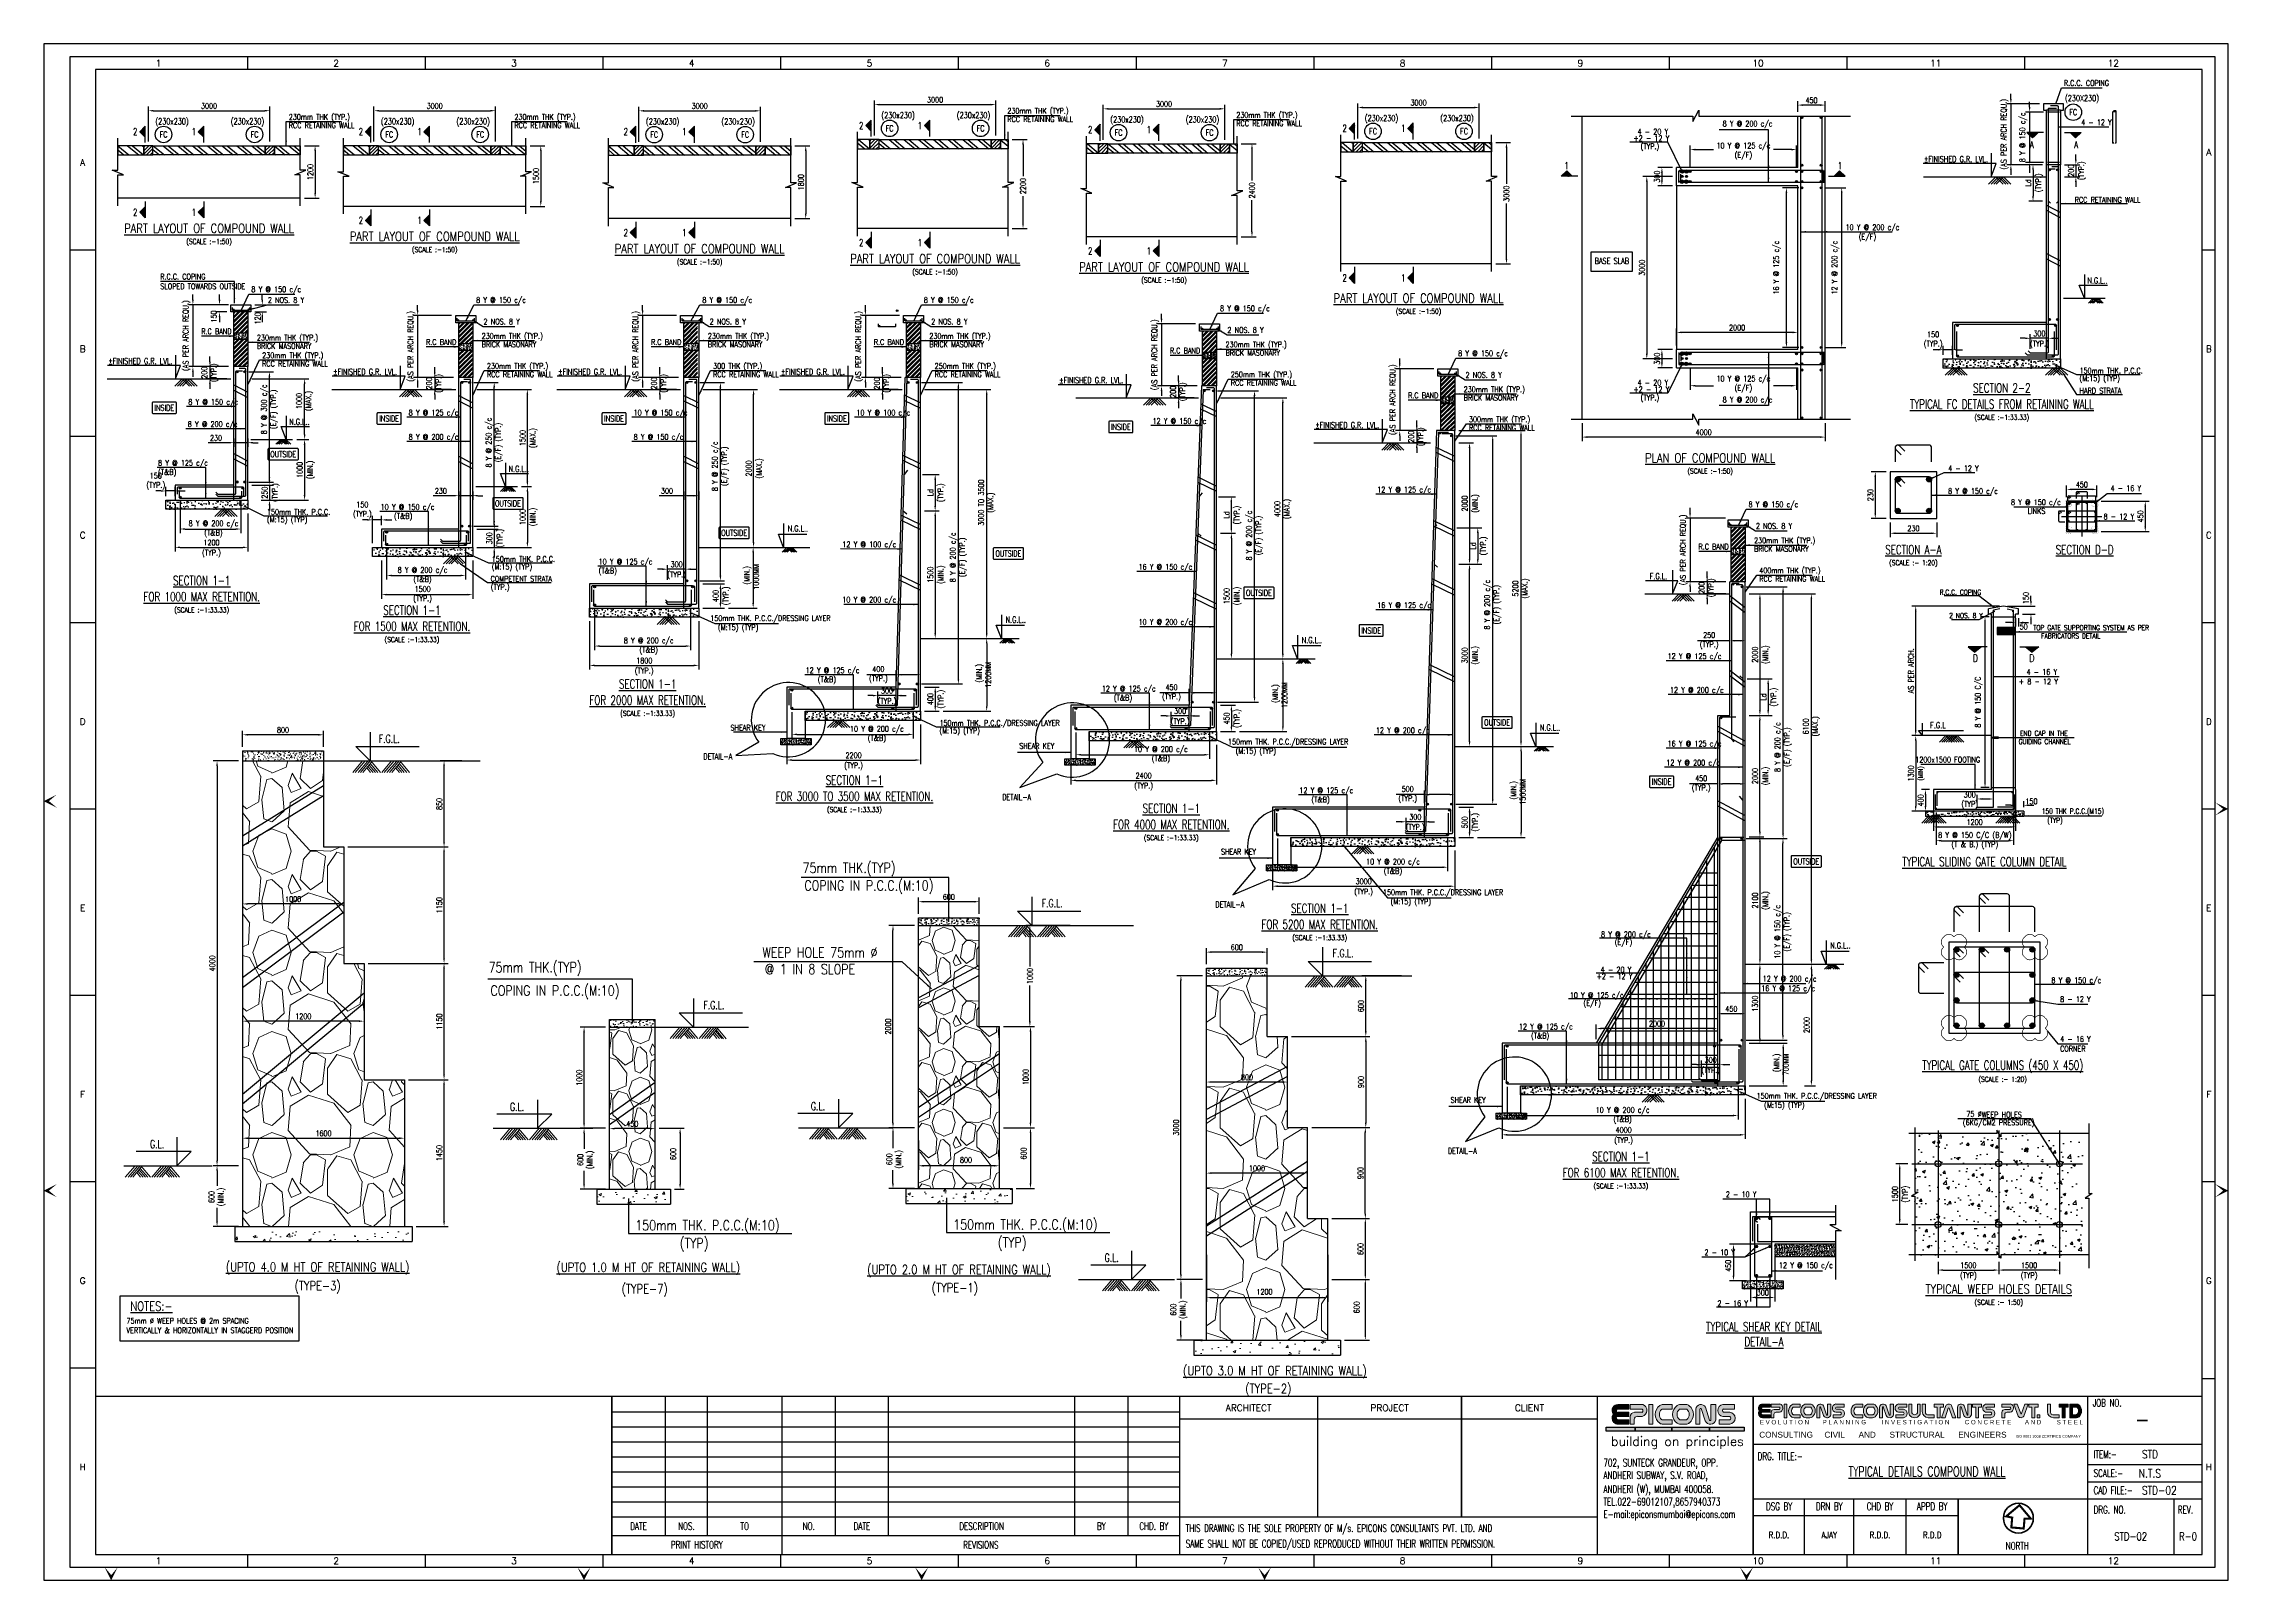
# Model space of a CAD drawing. Extents: x -69352 to 1013721, y -547461 to -186867.
# Drawn here: x 637272 to 745199, y -348663 to -272741 of the extents above; entities that cross this region are included whole.
import ezdxf
from ezdxf.enums import TextEntityAlignment as Align
from ezdxf.lldxf.tags import DXFTag

# ---------------------------------------------------------------- set-up
doc = ezdxf.new("R2010")
doc.units = 0
doc.header["$LTSCALE"] = 500
doc.header["$MEASUREMENT"] = 0
doc.header["$PDMODE"] = 35
doc.header["$PDSIZE"] = -15
doc.linetypes.add('CENTER2', pattern=[1.125, 0.75, -0.125, 0.125, -0.125])
doc.linetypes.add('DASHED2', pattern=[0.375, 0.25, -0.125])
doc.layers.get('DEFPOINTS').update_dxf_attribs({"color": 4})
for name, color, linetype, lineweight in [('00 ECPL LOGO', 250, 'Continuous', 20), ('00 ELEV-2', 9, 'Continuous', 30), ('hatch', 7, 'Continuous', 5), ('RIDE-PROFILE', 8, 'Continuous', 25), ('S-CONCRETE', 4, 'Continuous', 25)]:
    doc.layers.add(name, color=color, linetype=linetype, lineweight=lineweight)
for name, color, linetype in [('BENOS', 4, 'Continuous'), ('COLUMN', 1, 'Continuous'), ('FOOT', 4, 'Continuous'), ('FOOTING', 4, 'Continuous'), ('LINE CUT', 8, 'Continuous'), ('NO. BEAM', 3, 'Continuous'), ('NO. SECTION', 1, 'Continuous'), ('PCC', 7, 'Continuous'), ('PNA', 10, 'Continuous'), ('S- PILE CAP', 4, 'Continuous'), ('S-BEAM', 4, 'Continuous'), ('S-BRECK LINE', 8, 'Continuous'), ('S-CENTER LINE', 8, 'CENTER2'), ('S-CLOUD', 7, 'Continuous'), ('S-COLUMN', 1, 'Continuous'), ('S-COLUMN CIRCLE', 9, 'Continuous'), ('S-COLUMN HATCH', 8, 'Continuous'), ('S-COLUMN NO', 2, 'Continuous'), ('S-COLUMN SIZES', 2, 'Continuous'), ('S-CONCRET LINE', 4, 'Continuous'), ('S-DIM-1', 5, 'Continuous'), ('S-DIMANTION', 5, 'Continuous'), ('S-FOOTING', 4, 'Continuous'), ('S-HATCH', 253, 'Continuous'), ('S-LEVEL SECTION', 3, 'Continuous'), ('S-LEVLE PLAN', 3, 'Continuous'), ('S-PCC', 9, 'Continuous'), ('S-REINFORCEMENT', 6, 'Continuous'), ('S-RETAINING WALL', 6, 'Continuous'), ('S-SECTION MARK', 1, 'Continuous'), ('S-STIRUPS)', 3, 'Continuous'), ('S-TEXT', 2, 'Continuous'), ('S-TEXT-1', 4, 'Continuous'), ('S-TEXT-1 @ 1', 4, 'Continuous'), ('S-TITIL', 6, 'Continuous'), ('S-TITLE', 6, 'Continuous'), ('ST', 6, 'Continuous'), ('TEXT', 4, 'Continuous'), ('TEXT (SHEET)', 4, 'Continuous'), ('TEXT NORMAL', 4, 'Continuous'), ('TITLE', 4, 'Continuous')]:
    doc.layers.add(name, color=color, linetype=linetype)
doc.styles.add('ROMANS', font='simplex.shx', dxfattribs={"width": 0.8, "height": 275})
doc.styles.add('SEC. TEXT', font='arial.ttf', dxfattribs={"height": 180})
doc.styles.add('VA_ROOM_TEXT', font='simplex.shx')
tags = doc.linetypes.add('CENTER', pattern=[2, 1.25, -0.25, 0.25, -0.25]).pattern_tags.tags
tags[10:11] = [DXFTag(74, 4), DXFTag(75, 0), DXFTag(340, '0'), DXFTag(46, 1.0), DXFTag(50, 0.0), DXFTag(44, 0.0), DXFTag(45, 0.0)]
tags[8:9] = [DXFTag(74, 4), DXFTag(75, 0), DXFTag(340, '0'), DXFTag(46, 1.0), DXFTag(50, 0.0), DXFTag(44, 0.0), DXFTag(45, 0.0)]
tags[6:7] = [DXFTag(74, 4), DXFTag(75, 0), DXFTag(340, '0'), DXFTag(46, 1.0), DXFTag(50, 0.0), DXFTag(44, 0.0), DXFTag(45, 0.0)]
tags[4:5] = [DXFTag(74, 4), DXFTag(75, 0), DXFTag(340, '0'), DXFTag(46, 1.0), DXFTag(50, 0.0), DXFTag(44, 0.0), DXFTag(45, 0.0)]
tags = doc.linetypes.add('HIDDEN', pattern=[0.375, 0.25, -0.125]).pattern_tags.tags
tags[6:7] = [DXFTag(74, 4), DXFTag(75, 0), DXFTag(340, '0'), DXFTag(46, 1.0), DXFTag(50, 0.0), DXFTag(44, 0.0), DXFTag(45, 0.0)]
tags[4:5] = [DXFTag(74, 4), DXFTag(75, 0), DXFTag(340, '0'), DXFTag(46, 1.0), DXFTag(50, 0.0), DXFTag(44, 0.0), DXFTag(45, 0.0)]
doc.dimstyles.new('3-100', dxfattribs={"dimtxt": 250, "dimasz": 250, "dimexe": 150, "dimexo": 60, "dimgap": 75, "dimtad": 1, "dimdec": 0, "dimlfac": 0.333333, "dimzin": 0, "dimdsep": 46, "dimtxsty": 'ROMANS', "dimcen": -300, "dimclrd": 5, "dimclre": 5, "dimclrt": 4, "dimadec": 0, "dimazin": 0, "dimtfac": 1, "dimtdec": 0, "dimtix": 1, "dimtofl": 0, "dimtmove": 2, "dimatfit": 3, "dimfxl": 0, "dimtolj": 1, "dimtzin": 0, "dimarcsym": 0})
doc.dimstyles.new('dim10', dxfattribs={"dimtxt": 250, "dimasz": 250, "dimexe": 200, "dimexo": 200, "dimgap": 100, "dimtad": 1, "dimdec": 0, "dimlfac": 0.1, "dimzin": 0, "dimdsep": 46, "dimtxsty": 'ROMANS', "dimcen": 0, "dimclrd": 5, "dimclre": 5, "dimclrt": 4, "dimadec": 0, "dimazin": 0, "dimtfac": 1, "dimtdec": 0, "dimtix": 1, "dimtofl": 0, "dimtmove": 2, "dimatfit": 3, "dimfxl": 0, "dimtolj": 1, "dimtzin": 0, "dimlwd": -1, "dimlwe": -1, "dimarcsym": 0})
doc.dimstyles.new('dim100', dxfattribs={"dimtxt": 250, "dimasz": 250, "dimexe": 200, "dimexo": 200, "dimgap": 100, "dimtad": 1, "dimdec": 0, "dimzin": 0, "dimdsep": 46, "dimtxsty": 'ROMANS', "dimcen": 0, "dimclrd": 5, "dimclre": 5, "dimclrt": 4, "dimadec": 0, "dimazin": 0, "dimtfac": 1, "dimtdec": 0, "dimtix": 1, "dimtofl": 0, "dimtmove": 2, "dimatfit": 3, "dimfxl": 0, "dimtolj": 1, "dimtzin": 0, "dimlwd": -1, "dimlwe": -1, "dimarcsym": 0})
doc.dimstyles.new('dim20', dxfattribs={"dimtxt": 250, "dimasz": 250, "dimexe": 200, "dimexo": 200, "dimgap": 100, "dimtad": 1, "dimdec": 0, "dimlfac": 0.2, "dimzin": 0, "dimdsep": 46, "dimtxsty": 'ROMANS', "dimcen": 0, "dimclrd": 5, "dimclre": 5, "dimclrt": 4, "dimadec": 0, "dimazin": 0, "dimtfac": 1, "dimtdec": 0, "dimtix": 1, "dimtofl": 0, "dimtmove": 2, "dimatfit": 3, "dimfxl": 0, "dimtolj": 1, "dimtzin": 0, "dimlwd": -1, "dimlwe": -1, "dimarcsym": 0})
doc.dimstyles.new('dim25', dxfattribs={"dimtxt": 250, "dimasz": 250, "dimexe": 200, "dimexo": 200, "dimgap": 100, "dimtad": 1, "dimdec": 0, "dimlfac": 0.25, "dimzin": 0, "dimdsep": 46, "dimtxsty": 'ROMANS', "dimcen": 0, "dimclrd": 5, "dimclre": 5, "dimclrt": 4, "dimadec": 0, "dimazin": 0, "dimtfac": 1, "dimtdec": 0, "dimtix": 1, "dimtofl": 0, "dimtmove": 2, "dimatfit": 3, "dimfxl": 0, "dimtolj": 1, "dimtzin": 0, "dimlwd": -1, "dimlwe": -1, "dimarcsym": 0})
doc.dimstyles.new('dim33.33', dxfattribs={"dimtxt": 250, "dimasz": 250, "dimexe": 200, "dimexo": 200, "dimgap": 100, "dimtad": 1, "dimdec": 0, "dimlfac": 0.333331, "dimzin": 0, "dimdsep": 46, "dimtxsty": 'ROMANS', "dimcen": 0, "dimclrd": 5, "dimclre": 5, "dimclrt": 4, "dimadec": 0, "dimazin": 0, "dimtfac": 1, "dimtdec": 0, "dimtix": 1, "dimtofl": 0, "dimtmove": 2, "dimatfit": 3, "dimfxl": 0, "dimtolj": 1, "dimtzin": 0, "dimlwd": -1, "dimlwe": -1, "dimarcsym": 0})
doc.dimstyles.new('dim50', dxfattribs={"dimtxt": 250, "dimasz": 250, "dimexe": 200, "dimexo": 200, "dimgap": 100, "dimtad": 1, "dimdec": 0, "dimlfac": 0.5, "dimzin": 0, "dimdsep": 46, "dimtxsty": 'ROMANS', "dimcen": 0, "dimclrd": 5, "dimclre": 5, "dimclrt": 4, "dimadec": 0, "dimazin": 0, "dimtfac": 1, "dimtdec": 0, "dimtix": 1, "dimtofl": 0, "dimtmove": 2, "dimatfit": 3, "dimfxl": 0, "dimtolj": 1, "dimtzin": 0, "dimlwd": -1, "dimlwe": -1, "dimarcsym": 0})
doc.dimstyles.new('INT1', dxfattribs={"dimtxt": 250, "dimasz": 250, "dimexe": 150, "dimexo": 60, "dimgap": 75, "dimtad": 1, "dimdec": 0, "dimzin": 0, "dimdsep": 46, "dimtxsty": 'ROMANS', "dimcen": -250, "dimclrd": 5, "dimclre": 5, "dimclrt": 4, "dimadec": 0, "dimazin": 0, "dimtfac": 1, "dimtdec": 0, "dimtix": 1, "dimtofl": 0, "dimtmove": 2, "dimatfit": 3, "dimfxl": 0, "dimtolj": 1, "dimtzin": 0, "dimarcsym": 0})
pattern_1 = [(45, (-17663425.47, 1124803.71), (-88.38834765, 88.38834765), [])]
pattern_2 = [(45, (-17638705.01, 1125104.65), (-88.38834765, 88.38834765), [])]
pattern_3 = [(45, (-17627394.27, 1124896.76), (-88.38834765, 88.38834765), [])]
pattern_4 = [(45, (-17614821.34, 1124962.05), (-88.38834765, 88.38834765), [])]
pattern_5 = [(45, (-17650335.74, 1124797.68), (-88.38834765, 88.38834765), [])]
pattern_6 = [(45, (-17674573.24, 1124803.71), (-88.38834765, 88.38834765), [])]

# ---------------------------------------------------------------- blocks, each defined once
blk = doc.blocks.new('*D228')
at = {"layer": 'DEFPOINTS', "color": 0}
for p in [(647096, -326820), (655096, -326820), (655096, -326820)]:
    blk.add_point(p, dxfattribs=at)
at = {"layer": 'S-DIM-1', "color": 5}
for p, q in [((647096, -326620), (647096, -326620)), ((647346, -326820), (654846, -326820)), ((655096, -326620), (655096, -326620))]:
    blk.add_line(p, q, dxfattribs=at)
for points in [[(647346, -326778), (647346, -326861), (647096, -326820)], [(654846, -326861), (654846, -326778), (655096, -326820)]]:
    blk.add_solid(points, dxfattribs=at)
at = {"layer": 'S-DIM-1', "color": 4, "insert": (651096, -326582), "char_height": 275, "attachment_point": 5, "style": 'ROMANS'}
blk.add_mtext('\\A1;1600', dxfattribs=at)
blk = doc.blocks.new('*D229')
at = {"layer": 'DEFPOINTS', "color": 0}
for p in [(647096, -321036), (647096, -321036), (653096, -321036)]:
    blk.add_point(p, dxfattribs=at)
at = {"layer": 'S-DIM-1', "color": 5}
for p, q in [((647096, -320836), (647096, -320836)), ((652846, -321036), (647346, -321036)), ((653096, -320836), (653096, -320836))]:
    blk.add_line(p, q, dxfattribs=at)
for points in [[(647346, -320994), (647346, -321078), (647096, -321036)], [(652846, -321078), (652846, -320994), (653096, -321036)]]:
    blk.add_solid(points, dxfattribs=at)
at = {"layer": 'S-DIM-1', "color": 4, "insert": (650096, -320799), "char_height": 275, "attachment_point": 5, "style": 'ROMANS'}
blk.add_mtext('\\A1;1200', dxfattribs=at)
blk = doc.blocks.new('*D230')
at = {"layer": 'DEFPOINTS', "color": 0}
for p in [(647096, -315245), (647096, -315245), (652096, -315245)]:
    blk.add_point(p, dxfattribs=at)
at = {"layer": 'S-DIM-1', "color": 5}
for p, q in [((647096, -315045), (647096, -315045)), ((652096, -315045), (652096, -315045)), ((651846, -315245), (647346, -315245))]:
    blk.add_line(p, q, dxfattribs=at)
for points in [[(647346, -315204), (647346, -315287), (647096, -315245)], [(651846, -315287), (651846, -315204), (652096, -315245)]]:
    blk.add_solid(points, dxfattribs=at)
at = {"layer": 'S-DIM-1', "color": 4, "insert": (649596, -315008), "char_height": 275, "attachment_point": 5, "style": 'ROMANS'}
blk.add_mtext('\\A1;1000', dxfattribs=at)
blk = doc.blocks.new('*D231')
at = {"layer": 'DEFPOINTS', "color": 0}
for p in [(655096, -323931), (657051, -323931), (655471, -331181)]:
    blk.add_point(p, dxfattribs=at)
at = {"layer": 'S-DIM-1', "color": 5}
for p, q in [((655296, -323931), (657251, -323931)), ((657051, -330931), (657051, -324181)), ((655671, -331181), (657251, -331181))]:
    blk.add_line(p, q, dxfattribs=at)
for points in [[(657093, -324181), (657010, -324181), (657051, -323931)], [(657010, -330931), (657093, -330931), (657051, -331181)]]:
    blk.add_solid(points, dxfattribs=at)
at = {"layer": 'S-DIM-1', "color": 4, "insert": (656814, -327556), "char_height": 275, "attachment_point": 5, "rotation": 90, "style": 'ROMANS'}
blk.add_mtext('\\A1;1450', dxfattribs=at)
blk = doc.blocks.new('*D232')
at = {"layer": 'DEFPOINTS', "color": 0}
for p in [(653096, -318181), (657051, -318181), (655096, -323931)]:
    blk.add_point(p, dxfattribs=at)
at = {"layer": 'S-DIM-1', "color": 5}
for p, q in [((653296, -318181), (657251, -318181)), ((657051, -323681), (657051, -318431)), ((655296, -323931), (657251, -323931))]:
    blk.add_line(p, q, dxfattribs=at)
for points in [[(657093, -318431), (657010, -318431), (657051, -318181)], [(657010, -323681), (657093, -323681), (657051, -323931)]]:
    blk.add_solid(points, dxfattribs=at)
at = {"layer": 'S-DIM-1', "color": 4, "insert": (656814, -321056), "char_height": 275, "attachment_point": 5, "rotation": 90, "style": 'ROMANS'}
blk.add_mtext('\\A1;1150', dxfattribs=at)
blk = doc.blocks.new('*D233')
at = {"layer": 'DEFPOINTS', "color": 0}
for p in [(652096, -312431), (657051, -312431), (653096, -318181)]:
    blk.add_point(p, dxfattribs=at)
at = {"layer": 'S-DIM-1', "color": 5}
for p, q in [((652296, -312431), (657251, -312431)), ((657051, -317931), (657051, -312681)), ((653296, -318181), (657251, -318181))]:
    blk.add_line(p, q, dxfattribs=at)
for points in [[(657093, -312681), (657010, -312681), (657051, -312431)], [(657010, -317931), (657093, -317931), (657051, -318181)]]:
    blk.add_solid(points, dxfattribs=at)
at = {"layer": 'S-DIM-1', "color": 4, "insert": (656814, -315306), "char_height": 275, "attachment_point": 5, "rotation": 90, "style": 'ROMANS'}
blk.add_mtext('\\A1;1150', dxfattribs=at)
blk = doc.blocks.new('*D234')
at = {"layer": 'DEFPOINTS', "color": 0}
for p in [(657051, -308181), (658127, -308181), (652096, -312431)]:
    blk.add_point(p, dxfattribs=at)
at = {"layer": 'S-DIM-1', "color": 5}
for p, q in [((657927, -308181), (656851, -308181)), ((657051, -312181), (657051, -308431)), ((652296, -312431), (657251, -312431))]:
    blk.add_line(p, q, dxfattribs=at)
for points in [[(657093, -308431), (657010, -308431), (657051, -308181)], [(657010, -312181), (657093, -312181), (657051, -312431)]]:
    blk.add_solid(points, dxfattribs=at)
at = {"layer": 'S-DIM-1', "color": 4, "insert": (656814, -310306), "char_height": 275, "attachment_point": 5, "rotation": 90, "style": 'ROMANS'}
blk.add_mtext('\\A1;850', dxfattribs=at)
blk = doc.blocks.new('*D235')
at = {"layer": 'DEFPOINTS', "color": 0}
for p in [(647096, -308181), (645837, -328181), (647096, -328181)]:
    blk.add_point(p, dxfattribs=at)
at = {"layer": 'S-DIM-1', "color": 5}
for p, q in [((646896, -308181), (645637, -308181)), ((645837, -308431), (645837, -327931)), ((646896, -328181), (645637, -328181))]:
    blk.add_line(p, q, dxfattribs=at)
for points in [[(645878, -308431), (645795, -308431), (645837, -308181)], [(645795, -327931), (645878, -327931), (645837, -328181)]]:
    blk.add_solid(points, dxfattribs=at)
at = {"layer": 'S-DIM-1', "color": 4, "insert": (645599, -318181), "char_height": 275, "attachment_point": 5, "rotation": 90, "style": 'ROMANS'}
blk.add_mtext('\\A1;4000', dxfattribs=at)
blk = doc.blocks.new('*D208')
at = {"layer": 'DEFPOINTS', "color": 0}
for p in [(694715, -332380), (700715, -332380), (700715, -334696)]:
    blk.add_point(p, dxfattribs=at)
at = {"layer": 'S-DIM-1', "color": 5}
for p, q in [((694715, -332580), (694715, -334896)), ((700715, -332580), (700715, -334896)), ((694965, -334696), (700465, -334696))]:
    blk.add_line(p, q, dxfattribs=at)
for points in [[(694965, -334655), (694965, -334738), (694715, -334696)], [(700465, -334738), (700465, -334655), (700715, -334696)]]:
    blk.add_solid(points, dxfattribs=at)
at = {"layer": 'S-DIM-1', "color": 4, "insert": (697583, -334409), "char_height": 275, "attachment_point": 5, "style": 'ROMANS'}
blk.add_mtext('\\A1;1200', dxfattribs=at)
blk = doc.blocks.new('*D236')
at = {"layer": 'DEFPOINTS', "color": 0}
for p in [(694715, -328544), (694715, -328544), (699715, -328544)]:
    blk.add_point(p, dxfattribs=at)
at = {"layer": 'S-DIM-1', "color": 5}
for p, q in [((694715, -328344), (694715, -328344)), ((699465, -328544), (694965, -328544)), ((699715, -328344), (699715, -328344))]:
    blk.add_line(p, q, dxfattribs=at)
for points in [[(694965, -328503), (694965, -328586), (694715, -328544)], [(699465, -328586), (699465, -328503), (699715, -328544)]]:
    blk.add_solid(points, dxfattribs=at)
at = {"layer": 'S-DIM-1', "color": 4, "insert": (697215, -328307), "char_height": 275, "attachment_point": 5, "style": 'ROMANS'}
blk.add_mtext('\\A1;1000', dxfattribs=at)
blk = doc.blocks.new('*D237')
at = {"layer": 'DEFPOINTS', "color": 0}
for p in [(694715, -324044), (694715, -324044), (698715, -324044)]:
    blk.add_point(p, dxfattribs=at)
at = {"layer": 'S-DIM-1', "color": 5}
for p, q in [((694715, -323844), (694715, -323844)), ((698465, -324044), (694965, -324044)), ((698715, -323844), (698715, -323844))]:
    blk.add_line(p, q, dxfattribs=at)
for points in [[(694965, -324003), (694965, -324086), (694715, -324044)], [(698465, -324086), (698465, -324003), (698715, -324044)]]:
    blk.add_solid(points, dxfattribs=at)
at = {"layer": 'S-DIM-1', "color": 4, "insert": (696715, -323807), "char_height": 275, "attachment_point": 5, "style": 'ROMANS'}
blk.add_mtext('\\A1;800', dxfattribs=at)
blk = doc.blocks.new('*D209')
at = {"layer": 'DEFPOINTS', "color": 0}
for p in [(680489, -326736), (680489, -328182), (684489, -328182)]:
    blk.add_point(p, dxfattribs=at)
at = {"layer": 'S-DIM-1', "color": 5}
for p, q in [((680489, -326936), (680489, -328382)), ((684489, -327982), (684489, -327982)), ((684239, -328182), (680739, -328182))]:
    blk.add_line(p, q, dxfattribs=at)
for points in [[(680739, -328140), (680739, -328224), (680489, -328182)], [(684239, -328224), (684239, -328140), (684489, -328182)]]:
    blk.add_solid(points, dxfattribs=at)
at = {"layer": 'S-DIM-1', "color": 4, "insert": (682836, -327895), "char_height": 275, "attachment_point": 5, "style": 'ROMANS'}
blk.add_mtext('\\A1;800', dxfattribs=at)
blk = doc.blocks.new('*D210')
at = {"layer": 'DEFPOINTS', "color": 0}
for p in [(688189, -316302), (684489, -321302), (685993, -321302)]:
    blk.add_point(p, dxfattribs=at)
at = {"layer": 'S-DIM-1', "color": 5}
for p, q in [((687989, -316302), (685793, -316302)), ((685993, -316552), (685993, -318336)), ((685993, -321052), (685993, -319269)), ((684689, -321302), (686193, -321302))]:
    blk.add_line(p, q, dxfattribs=at)
for points in [[(686034, -316552), (685951, -316552), (685993, -316302)], [(685951, -321052), (686034, -321052), (685993, -321302)]]:
    blk.add_solid(points, dxfattribs=at)
at = {"layer": 'S-DIM-1', "color": 4, "insert": (685993, -318802), "char_height": 275, "attachment_point": 5, "rotation": 90, "style": 'ROMANS'}
blk.add_mtext('\\A1;1000', dxfattribs=at)
blk = doc.blocks.new('*D211')
at = {"layer": 'DEFPOINTS', "color": 0}
for p in [(684489, -321302), (684489, -326302), (686021, -326302)]:
    blk.add_point(p, dxfattribs=at)
at = {"layer": 'S-DIM-1', "color": 5}
for p, q in [((684689, -321302), (686221, -321302)), ((686021, -321552), (686021, -326052)), ((684689, -326302), (686221, -326302))]:
    blk.add_line(p, q, dxfattribs=at)
for points in [[(686063, -321552), (685980, -321552), (686021, -321302)], [(685980, -326052), (686063, -326052), (686021, -326302)]]:
    blk.add_solid(points, dxfattribs=at)
at = {"layer": 'S-DIM-1', "color": 4, "insert": (685784, -323802), "char_height": 275, "attachment_point": 5, "rotation": 90, "style": 'ROMANS'}
blk.add_mtext('\\A1;1000', dxfattribs=at)
blk = doc.blocks.new('*D212')
at = {"layer": 'DEFPOINTS', "color": 0}
for p in [(684489, -326302), (685114, -329302), (686021, -329302)]:
    blk.add_point(p, dxfattribs=at)
at = {"layer": 'S-DIM-1', "color": 5}
for p, q in [((684689, -326302), (686221, -326302)), ((686021, -326552), (686021, -329052)), ((685314, -329302), (686221, -329302))]:
    blk.add_line(p, q, dxfattribs=at)
for points in [[(686063, -326552), (685980, -326552), (686021, -326302)], [(685980, -329052), (686063, -329052), (686021, -329302)]]:
    blk.add_solid(points, dxfattribs=at)
at = {"layer": 'S-DIM-1', "color": 4, "insert": (685680, -327573), "char_height": 275, "attachment_point": 5, "rotation": 90, "style": 'ROMANS'}
blk.add_mtext('\\A1;600', dxfattribs=at)
blk = doc.blocks.new('*D213')
at = {"layer": 'DEFPOINTS', "color": 0}
for p in [(700715, -330794), (700715, -333794), (702565, -333794)]:
    blk.add_point(p, dxfattribs=at)
at = {"layer": 'S-DIM-1', "color": 5}
for p, q in [((700915, -330794), (702765, -330794)), ((702565, -331044), (702565, -333544)), ((700915, -333794), (702765, -333794))]:
    blk.add_line(p, q, dxfattribs=at)
for points in [[(702607, -331044), (702523, -331044), (702565, -330794)], [(702523, -333544), (702607, -333544), (702565, -333794)]]:
    blk.add_solid(points, dxfattribs=at)
at = {"layer": 'S-DIM-1', "color": 4, "insert": (702327, -332294), "char_height": 275, "attachment_point": 5, "rotation": 90, "style": 'ROMANS'}
blk.add_mtext('\\A1;600', dxfattribs=at)
blk = doc.blocks.new('*D214')
at = {"layer": 'DEFPOINTS', "color": 0}
for p in [(700715, -333794), (701340, -336794), (702565, -336794)]:
    blk.add_point(p, dxfattribs=at)
at = {"layer": 'S-DIM-1', "color": 5}
for p, q in [((700915, -333794), (702765, -333794)), ((702565, -334044), (702565, -336544)), ((701540, -336794), (702765, -336794))]:
    blk.add_line(p, q, dxfattribs=at)
for points in [[(702607, -334044), (702523, -334044), (702565, -333794)], [(702523, -336544), (702607, -336544), (702565, -336794)]]:
    blk.add_solid(points, dxfattribs=at)
at = {"layer": 'S-DIM-1', "color": 4, "insert": (702139, -335175), "char_height": 275, "attachment_point": 5, "rotation": 90, "style": 'ROMANS'}
blk.add_mtext('\\A1;600', dxfattribs=at)
blk = doc.blocks.new('*D215')
at = {"layer": 'DEFPOINTS', "color": 0}
for p in [(699715, -326294), (702565, -326294), (700715, -330794)]:
    blk.add_point(p, dxfattribs=at)
at = {"layer": 'S-DIM-1', "color": 5}
for p, q in [((699915, -326294), (702765, -326294)), ((702565, -330544), (702565, -326544)), ((700915, -330794), (702765, -330794))]:
    blk.add_line(p, q, dxfattribs=at)
for points in [[(702607, -326544), (702523, -326544), (702565, -326294)], [(702523, -330544), (702607, -330544), (702565, -330794)]]:
    blk.add_solid(points, dxfattribs=at)
at = {"layer": 'S-DIM-1', "color": 4, "insert": (702327, -328544), "char_height": 275, "attachment_point": 5, "rotation": 90, "style": 'ROMANS'}
blk.add_mtext('\\A1;900', dxfattribs=at)
blk = doc.blocks.new('*D216')
at = {"layer": 'DEFPOINTS', "color": 0}
for p in [(698715, -321794), (699715, -326294), (702587, -326294)]:
    blk.add_point(p, dxfattribs=at)
at = {"layer": 'S-DIM-1', "color": 5}
for p, q in [((698915, -321794), (702787, -321794)), ((702587, -322044), (702587, -326044)), ((699915, -326294), (702787, -326294))]:
    blk.add_line(p, q, dxfattribs=at)
for points in [[(702629, -322044), (702546, -322044), (702587, -321794)], [(702546, -326044), (702629, -326044), (702587, -326294)]]:
    blk.add_solid(points, dxfattribs=at)
at = {"layer": 'S-DIM-1', "color": 4, "insert": (702350, -324044), "char_height": 275, "attachment_point": 5, "rotation": 90, "style": 'ROMANS'}
blk.add_mtext('\\A1;900', dxfattribs=at)
blk = doc.blocks.new('*D217')
at = {"layer": 'DEFPOINTS', "color": 0}
for p in [(702587, -318794), (704558, -318794), (698715, -321794)]:
    blk.add_point(p, dxfattribs=at)
at = {"layer": 'S-DIM-1', "color": 5}
for p, q in [((704358, -318794), (702387, -318794)), ((702587, -321544), (702587, -319044)), ((698915, -321794), (702787, -321794))]:
    blk.add_line(p, q, dxfattribs=at)
for points in [[(702629, -319044), (702546, -319044), (702587, -318794)], [(702546, -321544), (702629, -321544), (702587, -321794)]]:
    blk.add_solid(points, dxfattribs=at)
at = {"layer": 'S-DIM-1', "color": 4, "insert": (702350, -320294), "char_height": 275, "attachment_point": 5, "rotation": 90, "style": 'ROMANS'}
blk.add_mtext('\\A1;600', dxfattribs=at)
blk = doc.blocks.new('*D238')
at = {"layer": 'DEFPOINTS', "color": 0}
for p in [(680489, -326302), (679230, -329302), (680489, -329302)]:
    blk.add_point(p, dxfattribs=at)
at = {"layer": 'S-DIM-1', "color": 5}
for p, q in [((680289, -326302), (679030, -326302)), ((679230, -326552), (679230, -327316)), ((679230, -329052), (679230, -328406)), ((680289, -329302), (679030, -329302))]:
    blk.add_line(p, q, dxfattribs=at)
for points in [[(679271, -326552), (679188, -326552), (679230, -326302)], [(679188, -329052), (679271, -329052), (679230, -329302)]]:
    blk.add_solid(points, dxfattribs=at)
at = {"layer": 'S-DIM-1', "color": 4, "insert": (679320, -327861), "char_height": 275, "attachment_point": 5, "rotation": 90, "style": 'ROMANS'}
blk.add_mtext('\\A1;600\\P(MIN.)', dxfattribs=at)
blk = doc.blocks.new('*D218')
at = {"layer": 'DEFPOINTS', "color": 0}
for p in [(679230, -316302), (680489, -316302), (679480, -326302)]:
    blk.add_point(p, dxfattribs=at)
at = {"layer": 'S-DIM-1', "color": 5}
for p, q in [((680289, -316302), (679030, -316302)), ((679230, -326052), (679230, -316552)), ((679280, -326302), (679030, -326302))]:
    blk.add_line(p, q, dxfattribs=at)
for points in [[(679271, -316552), (679188, -316552), (679230, -316302)], [(679188, -326052), (679271, -326052), (679230, -326302)]]:
    blk.add_solid(points, dxfattribs=at)
at = {"layer": 'S-DIM-1', "color": 4, "insert": (678992, -321302), "char_height": 275, "attachment_point": 5, "rotation": 90, "style": 'ROMANS'}
blk.add_mtext('\\A1;2000', dxfattribs=at)
blk = doc.blocks.new('*D219')
at = {"layer": 'DEFPOINTS', "color": 0}
for p in [(694715, -333794), (693456, -336794), (694715, -336794)]:
    blk.add_point(p, dxfattribs=at)
at = {"layer": 'S-DIM-1', "color": 5}
for p, q in [((694515, -333794), (693256, -333794)), ((693456, -334044), (693456, -334746)), ((693456, -336544), (693456, -335837)), ((694515, -336794), (693256, -336794))]:
    blk.add_line(p, q, dxfattribs=at)
for points in [[(693497, -334044), (693414, -334044), (693456, -333794)], [(693414, -336544), (693497, -336544), (693456, -336794)]]:
    blk.add_solid(points, dxfattribs=at)
at = {"layer": 'S-DIM-1', "color": 4, "insert": (693358, -335292), "char_height": 275, "attachment_point": 5, "rotation": 90, "style": 'ROMANS'}
blk.add_mtext('\\A1;600\\P(MIN.)', dxfattribs=at)
blk = doc.blocks.new('*D220')
at = {"layer": 'DEFPOINTS', "color": 0}
for p in [(693456, -318794), (694715, -318794), (693706, -333794)]:
    blk.add_point(p, dxfattribs=at)
at = {"layer": 'S-DIM-1', "color": 5}
for p, q in [((694515, -318794), (693256, -318794)), ((693456, -333544), (693456, -319044)), ((693506, -333794), (693256, -333794))]:
    blk.add_line(p, q, dxfattribs=at)
for points in [[(693497, -319044), (693414, -319044), (693456, -318794)], [(693414, -333544), (693497, -333544), (693456, -333794)]]:
    blk.add_solid(points, dxfattribs=at)
at = {"layer": 'S-DIM-1', "color": 4, "insert": (693218, -326294), "char_height": 275, "attachment_point": 5, "rotation": 90, "style": 'ROMANS'}
blk.add_mtext('\\A1;3000', dxfattribs=at)
blk = doc.blocks.new('*D221')
at = {"layer": 'DEFPOINTS', "color": 0}
for p in [(647096, -328181), (645837, -331181), (647096, -331181)]:
    blk.add_point(p, dxfattribs=at)
at = {"layer": 'S-DIM-1', "color": 5}
for p, q in [((646896, -328181), (645637, -328181)), ((645837, -328431), (645837, -329178)), ((646896, -331181), (645637, -331181)), ((645837, -330931), (645837, -330268))]:
    blk.add_line(p, q, dxfattribs=at)
for points in [[(645878, -328431), (645795, -328431), (645837, -328181)], [(645795, -330931), (645878, -330931), (645837, -331181)]]:
    blk.add_solid(points, dxfattribs=at)
at = {"layer": 'S-DIM-1', "color": 4, "insert": (645837, -329723), "char_height": 275, "attachment_point": 5, "rotation": 90, "style": 'ROMANS'}
blk.add_mtext('\\A1;600\\P(MIN.)', dxfattribs=at)
blk = doc.blocks.new('*D222')
at = {"layer": 'DEFPOINTS', "color": 0}
for p in [(665228, -326347), (665228, -326347), (667478, -326347)]:
    blk.add_point(p, dxfattribs=at)
at = {"layer": 'S-DIM-1', "color": 5}
for p, q in [((665228, -326147), (665228, -326147)), ((667228, -326347), (665478, -326347)), ((667478, -326147), (667478, -326147))]:
    blk.add_line(p, q, dxfattribs=at)
for points in [[(665478, -326305), (665478, -326388), (665228, -326347)], [(667228, -326388), (667228, -326305), (667478, -326347)]]:
    blk.add_solid(points, dxfattribs=at)
at = {"layer": 'S-DIM-1', "color": 4, "insert": (666353, -326109), "char_height": 275, "attachment_point": 5, "style": 'ROMANS'}
blk.add_mtext('\\A1;450', dxfattribs=at)
blk = doc.blocks.new('*D223')
at = {"layer": 'DEFPOINTS', "color": 0}
for p in [(667478, -326331), (668241, -329331), (668712, -329331)]:
    blk.add_point(p, dxfattribs=at)
at = {"layer": 'S-DIM-1', "color": 5}
for p, q in [((667678, -326331), (668912, -326331)), ((668712, -326581), (668712, -329081)), ((668441, -329331), (668912, -329331))]:
    blk.add_line(p, q, dxfattribs=at)
for points in [[(668754, -326581), (668670, -326581), (668712, -326331)], [(668670, -329081), (668754, -329081), (668712, -329331)]]:
    blk.add_solid(points, dxfattribs=at)
at = {"layer": 'S-DIM-1', "color": 4, "insert": (668370, -327602), "char_height": 275, "attachment_point": 5, "rotation": 90, "style": 'ROMANS'}
blk.add_mtext('\\A1;600', dxfattribs=at)
blk = doc.blocks.new('*D239')
at = {"layer": 'DEFPOINTS', "color": 0}
for p in [(665228, -326331), (663969, -329331), (665228, -329331)]:
    blk.add_point(p, dxfattribs=at)
at = {"layer": 'S-DIM-1', "color": 5}
for p, q in [((665028, -326331), (663769, -326331)), ((663969, -326581), (663969, -327344)), ((663969, -329081), (663969, -328435)), ((665028, -329331), (663769, -329331))]:
    blk.add_line(p, q, dxfattribs=at)
for points in [[(664010, -326581), (663927, -326581), (663969, -326331)], [(663927, -329081), (664010, -329081), (663969, -329331)]]:
    blk.add_solid(points, dxfattribs=at)
at = {"layer": 'S-DIM-1', "color": 4, "insert": (664059, -327890), "char_height": 275, "attachment_point": 5, "rotation": 90, "style": 'ROMANS'}
blk.add_mtext('\\A1;600\\P(MIN.)', dxfattribs=at)
blk = doc.blocks.new('*D224')
at = {"layer": 'DEFPOINTS', "color": 0}
for p in [(663969, -321331), (665228, -321331), (664219, -326331)]:
    blk.add_point(p, dxfattribs=at)
at = {"layer": 'S-DIM-1', "color": 5}
for p, q in [((665028, -321331), (663769, -321331)), ((663969, -326081), (663969, -321581)), ((664019, -326331), (663769, -326331))]:
    blk.add_line(p, q, dxfattribs=at)
for points in [[(664010, -321581), (663927, -321581), (663969, -321331)], [(663927, -326081), (664010, -326081), (663969, -326331)]]:
    blk.add_solid(points, dxfattribs=at)
at = {"layer": 'S-DIM-1', "color": 4, "insert": (663731, -323831), "char_height": 275, "attachment_point": 5, "rotation": 90, "style": 'ROMANS'}
blk.add_mtext('\\A1;1000', dxfattribs=at)
blk = doc.blocks.new('*D225')
at = {"layer": 'DEFPOINTS', "color": 0}
for p in [(680489, -315133), (680489, -315927), (683489, -315927)]:
    blk.add_point(p, dxfattribs=at)
at = {"layer": 'S-DIM-1', "color": 5}
for p, q in [((680489, -315727), (680489, -314933)), ((683239, -315133), (680739, -315133)), ((683489, -315727), (683489, -314933))]:
    blk.add_line(p, q, dxfattribs=at)
for points in [[(680739, -315092), (680739, -315175), (680489, -315133)], [(683239, -315175), (683239, -315092), (683489, -315133)]]:
    blk.add_solid(points, dxfattribs=at)
at = {"layer": 'S-DIM-1', "color": 4, "insert": (681989, -314896), "char_height": 275, "attachment_point": 5, "style": 'ROMANS'}
blk.add_mtext('\\A1;600', dxfattribs=at)
blk = doc.blocks.new('*D226')
at = {"layer": 'DEFPOINTS', "color": 0}
for p in [(694715, -317625), (694715, -318419), (697715, -318419)]:
    blk.add_point(p, dxfattribs=at)
at = {"layer": 'S-DIM-1', "color": 5}
for p, q in [((694715, -318219), (694715, -317425)), ((697465, -317625), (694965, -317625)), ((697715, -318219), (697715, -317425))]:
    blk.add_line(p, q, dxfattribs=at)
for points in [[(694965, -317584), (694965, -317667), (694715, -317625)], [(697465, -317667), (697465, -317584), (697715, -317625)]]:
    blk.add_solid(points, dxfattribs=at)
at = {"layer": 'S-DIM-1', "color": 4, "insert": (696215, -317388), "char_height": 275, "attachment_point": 5, "style": 'ROMANS'}
blk.add_mtext('\\A1;600', dxfattribs=at)
blk = doc.blocks.new('*D227')
at = {"layer": 'DEFPOINTS', "color": 0}
for p in [(647096, -306887), (647096, -307681), (651096, -307681)]:
    blk.add_point(p, dxfattribs=at)
at = {"layer": 'S-DIM-1', "color": 5}
for p, q in [((647096, -307481), (647096, -306687)), ((650846, -306887), (647346, -306887)), ((651096, -307481), (651096, -306687))]:
    blk.add_line(p, q, dxfattribs=at)
for points in [[(647346, -306846), (647346, -306929), (647096, -306887)], [(650846, -306929), (650846, -306846), (651096, -306887)]]:
    blk.add_solid(points, dxfattribs=at)
at = {"layer": 'S-DIM-1', "color": 4, "insert": (649096, -306650), "char_height": 275, "attachment_point": 5, "style": 'ROMANS'}
blk.add_mtext('\\A1;800', dxfattribs=at)
blk = doc.blocks.new('EPICONS TITLE')
at = {"layer": '00 ECPL LOGO'}
h = blk.add_hatch(color=7, dxfattribs=at)
h.dxf.hatch_style = 1
h.paths.add_polyline_path([(678, -252), (678, -146), (414, -146, 0.261636), (303, -208, 0.285841), (304, -378, 0.344902), (324, -574, 0.204992), (418, -614), (678, -614), (678, -510), (424, -510, -1), (418, -426), (678, -426), (678, -331), (424, -331, -1), (422, -252)])
h = blk.add_hatch(color=7, dxfattribs=at)
h.dxf.hatch_style = 1
h.paths.add_polyline_path([(1011, -146), (712, -146), (712, -252), (997, -252, -0.440545), (997, -331), (816, -331, 0.414214), (712, -435), (712, -614), (810, -614), (810, -504, -0.414214), (888, -426), (997, -426, 0.757811)])
h.paths.add_polyline_path([(1254, -146), (1153, -146), (1153, -614), (1254, -614)])
h.paths.add_polyline_path([(1708, -146), (1494, -146, 0.154275), (1419, -169, 0.519672), (1419, -591, 0.154275), (1494, -614), (1708, -614), (1708, -510), (1472, -510, -0.210356), (1452, -502, -0.388707), (1452, -260, -0.210356), (1472, -252), (1708, -252)])
h.paths.add_polyline_path([(2037, -146), (1904, -146, 0.159018), (1828, -171, 0.507969), (1828, -589, 0.159018), (1904, -614), (2037, -614, 0.173791), (2119, -585, 0.472311), (2119, -175, 0.173791)])
h.paths.add_polyline_path([(2046, -252, -0.185052), (2063, -258, -0.445894), (2063, -504, -0.185052), (2046, -510), (1899, -510, -0.185052), (1882, -504, -0.445894), (1882, -258, -0.185052), (1899, -252)], flags=16)
h.paths.add_polyline_path([(2501, -209, 0.723435), (2273, -252), (2273, -614), (2374, -614), (2374, -252, -0.723435), (2399, -241), (2495, -533, 0.724077), (2751, -510), (2751, -146), (2635, -146), (2635, -509, -0.755661), (2603, -519)])
h.paths.add_polyline_path([(3198, -146), (2916, -146, 0.823713), (2916, -429), (3082, -429, -0.713272), (3082, -510), (2830, -510), (2830, -614), (3082, -614, 0.900309), (3082, -324), (2936, -324, -0.746931), (2936, -252), (3198, -252)])
h = blk.add_hatch(color=7, dxfattribs=at)
h.dxf.hatch_style = 1
h.paths.add_polyline_path([(3837, -146), (3623, -146, 0.154275), (3548, -169, 0.519672), (3548, -591, 0.154275), (3623, -614), (3837, -614), (3837, -510), (3600, -510, -0.210932), (3581, -502, -0.385278), (3580, -260, -0.212895), (3599, -252), (3837, -252)])
h.paths.add_polyline_path([(4255, -175, 0.173792), (4173, -146), (4040, -146, 0.159018), (3964, -171, 0.507969), (3964, -589, 0.159018), (4040, -614), (4173, -614, 0.173792), (4255, -585, 0.472311)])
h.paths.add_polyline_path([(4182, -252, -0.185053), (4199, -258, -0.445893), (4199, -504, -0.185053), (4182, -510), (4035, -510, -0.185053), (4017, -504, -0.445893), (4017, -258, -0.185053), (4035, -252)], flags=16)
h.paths.add_polyline_path([(4406, -252), (4406, -614), (4507, -614), (4507, -252, -0.436861), (4522, -236, -0.319738), (4534, -245), (4629, -533, 0.724077), (4884, -510), (4884, -146), (4768, -146), (4768, -509, -0.755661), (4737, -519), (4635, -209, 0.723435)])
h.paths.add_polyline_path([(5335, -146), (5053, -146, 0.823713), (5053, -429), (5219, -429, -0.713272), (5219, -510), (4967, -510), (4967, -614), (5219, -614, 0.900309), (5219, -324), (5074, -324, -0.746931), (5074, -252), (5335, -252)])
h.paths.add_polyline_path([(5509, -146), (5408, -146), (5408, -452, 0.160106), (5433, -529, 0.505303), (5772, -529, 0.160106), (5797, -452), (5797, -146), (5699, -146), (5699, -451, -0.621318), (5509, -451)])
h.paths.add_polyline_path([(5969, -146), (5862, -146), (5862, -406, 0.414214), (6070, -614), (6267, -614), (6267, -510), (6047, -510, -0.414214), (5969, -432)])
h.paths.add_polyline_path([(6589, -146), (6267, -146), (6267, -249), (6372, -249), (6372, -614), (6473, -614), (6473, -249), (6589, -249)])
h.paths.add_polyline_path([(6863, -194, 0.539211), (6672, -201), (6523, -614), (6641, -614), (6752, -289, -0.708617), (6777, -289), (6894, -614), (7006, -614)])
h.paths.add_polyline_path([(7288, -209, 0.723435), (7059, -252), (7059, -614), (7160, -614), (7160, -252, -0.723435), (7186, -241), (7282, -533, 0.724077), (7538, -510), (7538, -146), (7421, -146), (7421, -509, -0.755661), (7390, -519)])
h.paths.add_polyline_path([(7886, -146), (7579, -146), (7579, -249), (7684, -249), (7684, -614), (7785, -614), (7785, -249), (7886, -249)])
h.paths.add_polyline_path([(8321, -146), (8059, -146, 0.157568), (7983, -170, 0.511532), (7983, -404, 0.157569), (8059, -429), (8206, -429, -0.713272), (8206, -510), (7953, -510), (7953, -614), (8206, -614, 0.900308), (8206, -324), (8065, -324), (8060, -324, -0.722204), (8060, -249), (8321, -249)])
h = blk.add_hatch(color=7, dxfattribs=at)
h.dxf.hatch_style = 1
h.paths.add_polyline_path([(8875, -146), (8576, -146), (8576, -252), (8849, -252, -0.270444), (8871, -265, -0.26297), (8871, -318, -0.270444), (8849, -331), (8680, -331, 0.414214), (8576, -435), (8576, -614), (8674, -614), (8674, -504, -0.414214), (8752, -426), (8861, -426, 0.757811)])
h.paths.add_polyline_path([(9103, -146), (8990, -146), (9133, -566, 0.539211), (9324, -560), (9474, -146), (9356, -146), (9244, -471, -0.708617), (9220, -471)])
h.paths.add_polyline_path([(9814, -146), (9492, -146), (9492, -249), (9597, -249), (9597, -614), (9698, -614), (9698, -249), (9814, -249)])
h.paths.add_polyline_path([(10234, -146), (10128, -146), (10128, -406, 0.414214), (10336, -614), (10533, -614), (10533, -510), (10312, -510, -0.414214), (10234, -432)])
h.paths.add_polyline_path([(9871, -510), (9775, -510), (9775, -614), (9871, -614)])
h = blk.add_hatch(color=7, dxfattribs=at)
h.dxf.hatch_style = 1
h.paths.add_polyline_path([(10533, -146), (10533, -249), (10637, -249), (10637, -614), (10739, -614), (10739, -249), (10839, -249), (10839, -146)])
h.paths.add_polyline_path([(10890, -146), (10890, -614), (11119, -614, 0.189446), (11208, -580, 0.435754), (11208, -181, 0.189446), (11119, -146)])
h.paths.add_polyline_path([(11122, -249, -0.519112), (11122, -510), (10989, -510), (10989, -249)], flags=16)
at = {"layer": '00 ECPL LOGO', "color": 7}
for p, q in [((678, -146), (414, -146)), ((418, -426), (678, -426)), ((678, -510), (418, -510)), ((418, -614), (678, -614)), ((424, -252), (678, -252)), ((678, -331), (424, -331)), ((678, -252), (678, -146)), ((678, -426), (678, -331)), ((678, -614), (678, -510)), ((1011, -146), (712, -146)), ((712, -146), (712, -252)), ((997, -252), (712, -252)), ((712, -435), (712, -614)), ((712, -614), (810, -614)), ((810, -504), (810, -614)), ((997, -331), (816, -331)), ((888, -426), (997, -426)), ((1153, -146), (1254, -146)), ((1153, -146), (1153, -614)), ((1153, -614), (1254, -614)), ((1254, -146), (1254, -614)), ((1472, -252), (1708, -252)), ((1472, -510), (1708, -510)), ((1494, -146), (1708, -146)), ((1494, -614), (1708, -614)), ((1708, -252), (1708, -146)), ((1708, -614), (1708, -510)), ((1899, -252), (2046, -252)), ((1899, -510), (2046, -510)), ((1904, -146), (2037, -146)), ((2037, -614), (1904, -614)), ((2273, -252), (2273, -614)), ((2273, -614), (2374, -614)), ((2374, -252), (2374, -614)), ((2399, -241), (2495, -533)), ((2501, -209), (2603, -519)), ((2614, -614), (2635, -614)), ((2635, -146), (2751, -146)), ((2751, -146), (2635, -146)), ((2635, -146), (2635, -510)), ((2635, -614), (2635, -614)), ((2751, -146), (2751, -510)), ((2751, -252), (2751, -252)), ((2751, -510), (2751, -510)), ((2830, -614), (2830, -510)), ((2830, -510), (3082, -510)), ((2830, -614), (3082, -614)), ((2830, -614), (3082, -614)), ((2916, -146), (3198, -146)), ((3198, -146), (2916, -146)), ((3082, -429), (2916, -429)), ((2936, -252), (3198, -252)), ((3082, -324), (2936, -324)), ((3198, -252), (3198, -146)), ((3599, -252), (3837, -252)), ((3600, -510), (3837, -510)), ((3837, -146), (3623, -146)), ((3623, -614), (3837, -614)), ((3837, -252), (3837, -146)), ((3837, -614), (3837, -510)), ((4035, -252), (4182, -252)), ((4035, -510), (4182, -510)), ((4040, -146), (4173, -146)), ((4040, -614), (4173, -614)), ((4406, -252), (4406, -614)), ((4406, -614), (4507, -614)), ((4406, -614), (4507, -614)), ((4406, -614), (4507, -614)), ((4507, -252), (4507, -614)), ((4534, -245), (4629, -533)), ((4635, -209), (4737, -519)), ((4768, -146), (4884, -146)), ((4768, -146), (4884, -146)), ((4884, -146), (4768, -146)), ((4768, -146), (4768, -510)), ((4884, -146), (4884, -510)), ((4884, -252), (4884, -252)), ((4967, -614), (4967, -510)), ((4967, -510), (5219, -510)), ((4967, -510), (5219, -510)), ((4967, -614), (5219, -614)), ((4967, -614), (5219, -614)), ((4967, -614), (5219, -614)), ((5053, -146), (5335, -146)), ((5053, -146), (5335, -146)), ((5335, -146), (5053, -146)), ((5219, -429), (5053, -429)), ((5074, -252), (5335, -252)), ((5219, -324), (5074, -324)), ((5335, -252), (5335, -146)), ((5408, -146), (5509, -146)), ((5509, -146), (5408, -146)), ((5408, -146), (5408, -452)), ((5509, -146), (5509, -451)), ((5699, -146), (5797, -146)), ((5797, -146), (5699, -146)), ((5699, -146), (5699, -451)), ((5797, -146), (5797, -452)), ((5862, -146), (5969, -146)), ((5969, -146), (5862, -146)), ((5862, -406), (5862, -146)), ((5969, -432), (5969, -146)), ((6047, -510), (6267, -510)), ((6070, -614), (6267, -614)), ((6070, -614), (6267, -614)), ((6267, -146), (6589, -146)), ((6589, -146), (6267, -146)), ((6267, -146), (6267, -249)), ((6267, -249), (6372, -249)), ((6267, -510), (6267, -614)), ((6372, -614), (6372, -249)), ((6372, -614), (6473, -614)), ((6372, -614), (6473, -614)), ((6473, -614), (6473, -249)), ((6473, -249), (6589, -249)), ((6523, -614), (6672, -201)), ((6523, -614), (6641, -614)), ((6589, -146), (6589, -249)), ((6589, -614), (6641, -614)), ((6641, -614), (6752, -289)), ((6894, -614), (6777, -289)), ((7006, -614), (6863, -194)), ((6894, -614), (7006, -614)), ((6894, -614), (7006, -614)), ((7059, -252), (7059, -614)), ((7059, -614), (7160, -614)), ((7059, -614), (7160, -614)), ((7059, -614), (7160, -614)), ((7160, -252), (7160, -614)), ((7186, -241), (7282, -533)), ((7288, -209), (7390, -519)), ((7421, -146), (7538, -146)), ((7421, -146), (7538, -146)), ((7538, -146), (7421, -146)), ((7421, -146), (7538, -146)), ((7421, -146), (7421, -510)), ((7538, -146), (7538, -510)), ((7538, -252), (7538, -252)), ((7538, -510), (7538, -510)), ((7579, -146), (7886, -146)), ((7886, -146), (7579, -146)), ((7579, -146), (7886, -146)), ((7579, -146), (7886, -146)), ((7886, -146), (7579, -146)), ((7579, -146), (7579, -249)), ((7579, -249), (7684, -249)), ((7579, -249), (7684, -249)), ((7684, -614), (7684, -249)), ((7684, -614), (7785, -614)), ((7684, -614), (7785, -614)), ((7684, -614), (7785, -614)), ((7684, -614), (7785, -614)), ((7785, -614), (7785, -249)), ((7785, -249), (7886, -249)), ((7785, -249), (7886, -249)), ((7886, -146), (7886, -249)), ((7953, -614), (7953, -510)), ((7953, -510), (8206, -510)), ((7953, -510), (8206, -510)), ((7953, -510), (8206, -510)), ((7953, -614), (8206, -614)), ((7953, -614), (8206, -614)), ((7953, -614), (8206, -614)), ((7953, -614), (8206, -614)), ((7953, -614), (8206, -614)), ((8040, -146), (8321, -146)), ((8040, -146), (8321, -146)), ((8206, -429), (8040, -429)), ((8321, -146), (8059, -146)), ((8059, -429), (8194, -429)), ((8060, -249), (8321, -249)), ((8206, -324), (8060, -324)), ((8065, -324), (8206, -324)), ((8321, -252), (8321, -146)), ((8875, -146), (8576, -146)), ((8576, -146), (8576, -252)), ((8849, -252), (8576, -252)), ((8576, -435), (8576, -614)), ((8576, -614), (8674, -614)), ((8674, -504), (8674, -614)), ((8849, -331), (8680, -331)), ((8752, -426), (8861, -426)), ((9103, -146), (8990, -146)), ((9103, -146), (8990, -146)), ((8990, -146), (9133, -566)), ((9103, -146), (9220, -471)), ((9356, -146), (9244, -471)), ((9474, -146), (9324, -560)), ((9474, -146), (9356, -146)), ((9408, -146), (9356, -146)), ((9474, -146), (9356, -146)), ((9492, -146), (9814, -146)), ((9814, -146), (9492, -146)), ((9492, -146), (9814, -146)), ((9492, -146), (9814, -146)), ((9492, -146), (9814, -146)), ((9492, -146), (9492, -249)), ((9492, -249), (9597, -249)), ((9492, -249), (9597, -249)), ((9597, -614), (9597, -249)), ((9597, -614), (9698, -614)), ((9597, -614), (9698, -614)), ((9597, -614), (9698, -614)), ((9698, -614), (9698, -249)), ((9698, -249), (9814, -249)), ((9698, -249), (9814, -249)), ((9814, -146), (9814, -249)), ((10128, -146), (10234, -146)), ((10234, -146), (10128, -146)), ((10128, -406), (10128, -146)), ((10234, -432), (10234, -146)), ((10312, -510), (10533, -510)), ((10336, -614), (10533, -614)), ((10336, -614), (10533, -614)), ((10533, -146), (10839, -146)), ((10839, -146), (10533, -146)), ((10533, -146), (10533, -249)), ((10533, -249), (10637, -249)), ((10637, -249), (10533, -249)), ((10533, -510), (10533, -614)), ((10637, -614), (10637, -249)), ((10637, -614), (10739, -614)), ((10637, -614), (10739, -614)), ((10637, -614), (10739, -614)), ((10637, -614), (10739, -614)), ((10653, -614), (10739, -614)), ((10653, -614), (10739, -614)), ((10653, -614), (10739, -614)), ((10653, -614), (10739, -614)), ((10739, -614), (10739, -249)), ((10739, -249), (10839, -249)), ((10739, -249), (10839, -249)), ((10839, -249), (10739, -249)), ((10839, -146), (10839, -249)), ((10890, -146), (11119, -146)), ((10890, -146), (10890, -614)), ((10890, -614), (11119, -614)), ((10989, -249), (10989, -510)), ((10989, -249), (11113, -249)), ((10989, -510), (11113, -510))]:
    blk.add_line(p, q, dxfattribs=at)
blk.add_lwpolyline([(9775, -510), (9871, -510), (9871, -614), (9775, -614)], close=True, dxfattribs=at)
for centre, radius, start, end in [((439, -292), 160, 148.64797, 212.45631), ((439, -464), 160, 147.54369, 223.66124), ((414, -276), 130, 90, 148.64797), ((418, -484), 130, 223.66124, 270), ((421, -468), 42.1, 94.02421, 265.97579), ((423, -291), 39.6, 88.76368, 271.23632), ((816, -435), 104, 90, 180), ((888, -504), 78, 90, 180), ((965, -284), 146, 282.71879, 71.3398), ((961, -291), 53.7, 312.44874, 47.55126), ((1567, -380), 257, 125.08074, 234.91926), ((1584, -381), 179, 137.51709, 222.48291), ((1494, -276), 130, 90, 125.08074), ((1494, -484), 130, 234.91926, 270), ((1472, -278), 26, 90, 137.51709), ((1472, -484), 26, 222.48291, 270), ((1981, -380), 259, 126.14172, 233.85828), ((1992, -381), 165, 131.93642, 228.06358), ((1904, -276), 130, 90, 126.14172), ((1904, -484), 130, 233.85828, 270), ((1899, -278), 26, 90, 131.93642), ((1899, -484), 26, 228.06358, 270), ((2037, -276), 130, 50.56378, 90), ((2037, -484), 130, 270, 309.43622), ((2046, -278), 26, 48.06358, 90), ((2046, -484), 26, 270, 311.93642), ((1953, -381), 165, 311.93642, 48.06358), ((1951, -380), 265, 309.43622, 50.56378), ((2394, -268), 122, 28.74999, 172.28311), ((2388, -251), 14.5, 40.01913, 183.55226), ((2619, -479), 135, 203.2219, 346.75502), ((2618, -510), 17.1, 214.07961, 357.61273), ((2944, -287), 144, 101.04253, 258.95747), ((2947, -288), 37.6, 106.48558, 253.51442), ((3067, -469), 146, 276.00604, 83.99396), ((3068, -470), 43.1, 289.00161, 70.99839), ((3696, -380), 257, 125.08074, 234.91926), ((3714, -381), 180, 138.07412, 222.35635), ((3623, -276), 130, 90, 125.08074), ((3623, -484), 130, 234.91926, 270), ((3599, -278), 26, 90, 138.07412), ((3600, -484), 26, 222.35635, 270), ((4116, -380), 259, 126.14172, 233.85828), ((4127, -381), 165, 131.93642, 228.06358), ((4040, -276), 130, 90, 126.14172), ((4040, -484), 130, 233.85828, 270), ((4035, -278), 26, 90, 131.93642), ((4035, -484), 26, 228.06358, 270), ((4173, -276), 130, 50.56378, 90), ((4173, -484), 130, 270, 309.43622), ((4182, -278), 26, 48.06358, 90), ((4182, -484), 26, 270, 311.93642), ((4089, -381), 165, 311.93642, 48.06358), ((4087, -380), 265, 309.43622, 50.56378), ((4527, -268), 122, 28.74999, 172.28311), ((4522, -251), 14.5, 89.15773, 183.55226), ((4522, -249), 13, 18.23344, 89.15773), ((4753, -479), 135, 203.2219, 346.85165), ((4751, -510), 17.1, 214.07961, 357.61273), ((5081, -287), 144, 101.04253, 258.95747), ((5084, -288), 37.6, 106.48558, 253.51442), ((5204, -469), 146, 276.00604, 83.99396), ((5205, -470), 43.1, 289.00161, 70.99839), ((5538, -452), 130, 180, 216.38482), ((5602, -404), 210, 216.38482, 323.61518), ((5604, -405), 106, 206.29314, 333.70686), ((5667, -452), 130, 323.61518, 0), ((6070, -406), 208, 180, 270), ((6047, -432), 78, 180, 270), ((6770, -260), 114, 35.16598, 148.50219), ((6764, -294), 13, 19.76646, 161.05459), ((7181, -268), 122, 28.74999, 172.28311), ((7175, -251), 14.5, 40.01913, 183.55226), ((7406, -479), 135, 203.2219, 346.75502), ((7404, -510), 17.1, 214.07961, 357.61273), ((8067, -287), 144, 125.81796, 234.18198), ((8059, -276), 130, 90, 125.81796), ((8059, -299), 130, 234.18198, 270), ((8072, -286), 39.3, 108.32609, 238.19572), ((8065, -298), 26, 238.19572, 270), ((8190, -469), 146, 276.00604, 83.99396), ((8192, -470), 43.1, 289.00161, 70.99839), ((8680, -435), 104, 90, 180), ((8752, -504), 78, 90, 180), ((8849, -278), 26, 29.46718, 90), ((8849, -305), 26, 270, 330.53282), ((8829, -284), 146, 282.71879, 71.3398), ((8824, -291), 53.7, 330.53282, 29.46718), ((9227, -500), 114, 215.16598, 328.50219), ((9232, -467), 13, 199.76646, 341.05459), ((10336, -406), 208, 180, 270), ((10312, -432), 78, 180, 270), ((11113, -275), 26, 51.48158, 90), ((11113, -484), 26, 270, 308.51842), ((11119, -276), 130, 47.09074, 90), ((11119, -484), 130, 270, 312.90926), ((11030, -380), 160, 308.51842, 51.48158), ((11023, -380), 272, 312.90926, 47.09074)]:
    blk.add_arc(centre, radius, start, end, dxfattribs=at)
at = {"layer": '00 ECPL LOGO', "color": 7, "attachment_point": 1, "style": 'SEC. TEXT'}
for s, insert, char_height, width in [('\\pt22;E V O L U T I O N        P L A N N I N G         I N V E S T I G A T I O N         C O N C R E T E        A N D         S T E E L', (328, -689), 150, 445502.26), ('\\pt22;CONSULTING     CIVIL      AND      STRUCTURAL      ENGINEERS', (309, -1092), 200, 495763.22), ('\\pt22;ISO 9001-2008 CERTIFIED COMPANY', (9049, -1204), 90, 434288.5)]:
    blk.add_mtext(s, dxfattribs=dict(at, insert=insert, char_height=char_height, width=width))
blk = doc.blocks.new('FOLDER')
at = {"layer": 'PNA'}
for points in [[(-1250, 2500), (0, 0), (0, 1000)], [(1250, 2500), (0, 0), (0, 1000)]]:
    blk.add_solid(points, dxfattribs=at)
blk = doc.blocks.new('SHEET')
at = {"layer": '00 ECPL LOGO'}
h = blk.add_hatch(color=152, dxfattribs=at)
h.dxf.hatch_style = 1
h.paths.add_polyline_path([(738654, -118895), (738654, -118714), (738202, -118714, 0.261636), (738012, -118820, 0.285841), (738015, -119110, 0.344902), (738048, -119447, 0.204992), (738209, -119516), (738654, -119516), (738654, -119338), (738220, -119338, -1), (738210, -119194), (738654, -119194), (738654, -119030), (738220, -119030, -1), (738217, -118895)])
h = blk.add_hatch(color=152, dxfattribs=at)
h.dxf.hatch_style = 1
h.paths.add_polyline_path([(739226, -118714), (738714, -118714), (738714, -118895), (739201, -118895, -0.440545), (739201, -119030), (738892, -119030, 0.414214), (738714, -119209), (738714, -119516), (738880, -119516), (738880, -119327, -0.414214), (739014, -119194), (739201, -119194, 0.757811)])
h.paths.add_polyline_path([(739641, -118714), (739467, -118714), (739467, -119516), (739641, -119516)])
h.paths.add_polyline_path([(740418, -118714), (740052, -118714, 0.154275), (739924, -118754, 0.519672), (739924, -119475, 0.154275), (740052, -119516), (740418, -119516), (740418, -119338), (740013, -119338, -0.210356), (739981, -119323, -0.388707), (739981, -118909, -0.210356), (740013, -118895), (740418, -118895)])
h.paths.add_polyline_path([(740981, -118714), (740754, -118714, 0.159018), (740623, -118756, 0.507969), (740623, -119473, 0.159018), (740754, -119516), (740981, -119516, 0.173791), (741122, -119465, 0.472311), (741122, -118764, 0.173791)])
h.paths.add_polyline_path([(740997, -118895, -0.185052), (741026, -118906, -0.445894), (741026, -119326, -0.185052), (740997, -119338), (740745, -119338, -0.185052), (740715, -119326, -0.445894), (740715, -118906, -0.185052), (740745, -118895)], flags=16)
h.paths.add_polyline_path([(741776, -118822, 0.723435), (741385, -118895), (741385, -119516), (741557, -119516), (741557, -118895, -0.723435), (741601, -118877), (741766, -119376, 0.724077), (742203, -119337), (742203, -118714), (742004, -118714), (742004, -119335, -0.755661), (741951, -119353)])
h.paths.add_polyline_path([(742968, -118714), (742486, -118714, 0.823713), (742486, -119198), (742770, -119198, -0.713272), (742770, -119338), (742338, -119338), (742338, -119516), (742770, -119516, 0.900309), (742770, -119018), (742521, -119018, -0.746931), (742521, -118895), (742968, -118895)])
at = {"layer": 'S-TEXT'}
h = blk.add_hatch(color=142, dxfattribs=at)
h.dxf.hatch_style = 1
h.paths.add_polyline_path([(737735, -119633), (737735, -119802), (738912, -119802), (738912, -119633)])
h = blk.add_hatch(color=9, dxfattribs=at)
h.dxf.hatch_style = 1
h.paths.add_polyline_path([(738912, -119633), (740413, -119633), (740413, -119802), (738912, -119802)])
h = blk.add_hatch(color=142, dxfattribs=at)
h.dxf.hatch_style = 1
h.paths.add_polyline_path([(740413, -119802), (741952, -119802), (741952, -119633), (740413, -119633)])
h = blk.add_hatch(color=4, dxfattribs=at)
h.dxf.hatch_style = 1
h.paths.add_polyline_path([(741952, -119633), (741952, -119802), (743363, -119802), (743363, -119633)])
at = {"color": 1}
for p, q in [((762042, -118391, -8), (676135, -118391, -8)), ((743744, -120329, -8), (762042, -120329, -8)), ((743744, -122562, -8), (762042, -122562, -8)), ((697174, -123292, -8), (720414, -123292, -8)), ((743744, -123243, -8), (752092, -123243, -8)), ((697174, -124054, -8), (720337, -124054, -8))]:
    blk.add_line(p, q, dxfattribs=at)
for p, q in [((699374, -124054, -8), (699374, -118391, -8)), ((701079, -124054, -8), (701079, -118391, -8)), ((706304, -124054, -8), (706304, -118391, -8)), ((708467, -124054, -8), (708467, -118391, -8)), ((716058, -124054, -8), (716058, -118391, -8)), ((718236, -124054, -8), (718236, -118391, -8)), ((752092, -124822, -8), (752092, -122562, -8))]:
    blk.add_line(p, q)
at = {"color": 5, "linetype": 'ByBlock', "lineweight": -2}
for p, q in [((697187, -119004, -8), (720337, -119004, -8)), ((697187, -119617, -8), (720337, -119617, -8)), ((697187, -120229, -8), (720337, -120229, -8)), ((697187, -120842, -8), (720337, -120842, -8)), ((697187, -121454, -8), (720337, -121454, -8)), ((757383, -121163, -8), (762042, -121163, -8)), ((757383, -121862, -8), (762042, -121862, -8)), ((697187, -122067, -8), (720337, -122067, -8)), ((697187, -122680, -8), (720337, -122680, -8)), ((745825, -124822, -8), (745825, -122562, -8)), ((747834, -124822, -8), (747834, -122562, -8)), ((749963, -124822, -8), (749963, -122562, -8)), ((760876, -122562, -8), (760876, -124822, -8))]:
    blk.add_line(p, q, dxfattribs=at)
at = {"elevation": -8, "flags": 128}
blk.add_lwpolyline([(674017, -125881), (763101, -125881), (763101, -63214), (674017, -63214)], close=True, dxfattribs=at)
at = {"color": 1, "const_width": 60.9, "elevation": -8}
for points in [[(697187, -124807), (697187, -118391)], [(704126, -124807), (704126, -118391)], [(720337, -124821), (720337, -118391)], [(725970, -123298), (725970, -118391)], [(731835, -123298), (731835, -118391)], [(737368, -124822), (737368, -118391)], [(743729, -124822), (743729, -118391)], [(757364, -124822), (757364, -118391)], [(720337, -119302), (737368, -119302)], [(752092, -124822), (752092, -122562)], [(720337, -123298), (737368, -123298)]]:
    blk.add_lwpolyline(points, dxfattribs=at)
at = {"layer": '00 ECPL LOGO', "color": 152}
for p, q in [((738654, -118714, -8), (738202, -118714, -8)), ((738210, -119194, -8), (738654, -119194, -8)), ((738654, -119338, -8), (738210, -119338, -8)), ((738220, -118895, -8), (738654, -118895, -8)), ((738654, -119030, -8), (738220, -119030, -8)), ((738654, -119194, -8), (738654, -119030, -8)), ((738654, -119516, -8), (738654, -119338, -8)), ((739226, -118714, -8), (738714, -118714, -8)), ((738714, -119209, -8), (738714, -119516, -8)), ((738880, -119327, -8), (738880, -119516, -8)), ((739201, -119030, -8), (738892, -119030, -8)), ((739014, -119194, -8), (739201, -119194, -8)), ((739467, -118714, -8), (739641, -118714, -8)), ((739467, -118714, -8), (739467, -119516, -8)), ((739641, -118714, -8), (739641, -119516, -8)), ((740013, -118895, -8), (740418, -118895, -8)), ((740013, -119338, -8), (740418, -119338, -8)), ((740052, -118714, -8), (740418, -118714, -8)), ((740418, -118895, -8), (740418, -118714, -8)), ((740418, -119516, -8), (740418, -119338, -8)), ((740745, -118895, -8), (740997, -118895, -8)), ((740745, -119338, -8), (740997, -119338, -8)), ((740754, -118714, -8), (740981, -118714, -8)), ((741385, -118895, -8), (741385, -119516, -8)), ((741557, -118895, -8), (741557, -119516, -8)), ((741601, -118877, -8), (741766, -119376, -8)), ((741776, -118822, -8), (741951, -119353, -8)), ((742004, -118714, -8), (742203, -118714, -8)), ((742203, -118714, -8), (742004, -118714, -8)), ((742004, -118714, -8), (742004, -119338, -8)), ((742203, -118714, -8), (742203, -119338, -8)), ((742203, -118895, -8), (742203, -118895, -8)), ((742203, -119338, -8), (742203, -119338, -8)), ((742338, -119516, -8), (742338, -119338, -8)), ((742338, -119338, -8), (742770, -119338, -8)), ((742486, -118714, -8), (742968, -118714, -8)), ((742968, -118714, -8), (742486, -118714, -8)), ((742770, -119198, -8), (742486, -119198, -8)), ((742521, -118895, -8), (742968, -118895, -8)), ((742770, -119018, -8), (742521, -119018, -8)), ((742968, -118895, -8), (742968, -118714, -8)), ((738209, -119516, -8), (738654, -119516, -8)), ((738714, -119516, -8), (738880, -119516, -8)), ((739467, -119516, -8), (739641, -119516, -8)), ((740052, -119516, -8), (740418, -119516, -8)), ((740981, -119516, -8), (740754, -119516, -8)), ((741385, -119516, -8), (741557, -119516, -8)), ((741969, -119516, -8), (742004, -119516, -8)), ((742004, -119514, -8), (742004, -119516, -8)), ((742338, -119516, -8), (742770, -119516, -8)), ((742338, -119516, -8), (742770, -119516, -8))]:
    blk.add_line(p, q, dxfattribs=at)
at = {"layer": '00 ECPL LOGO', "color": 152, "elevation": -8}
for points in [[(738202, -118714), (738654, -118714), (738654, -118895)], [(739201, -118895), (738714, -118895), (738714, -118714), (739226, -118714)], [(739467, -118714), (739641, -118714)], [(740052, -118714), (740418, -118714)], [(740754, -118714), (740981, -118714)], [(742004, -118714), (742203, -118714)], [(742486, -118714), (742968, -118714)]]:
    blk.add_lwpolyline(points, dxfattribs=at)
at = {"layer": '00 ECPL LOGO', "color": 152}
for centre, radius, start, end in [((738246, -118963, -8), 274, 148.64797, 212.45631), ((738246, -119257, -8), 274, 147.54369, 223.66124), ((738202, -118936, -8), 223, 90, 148.64797), ((738215, -119266, -8), 72, 94.02421, 265.97579), ((738219, -118963, -8), 67.9, 88.76368, 271.23632), ((738892, -119209, -8), 178, 90, 180), ((739014, -119327, -8), 134, 90, 180), ((739146, -118950, -8), 250, 282.71879, 71.3398), ((739139, -118963, -8), 91.9, 312.44874, 47.55126), ((740177, -119115, -8), 441, 125.08074, 234.91926), ((740207, -119116, -8), 306, 137.51709, 222.48291), ((740052, -118936, -8), 223, 90, 125.08074), ((740013, -118939, -8), 44.5, 90, 137.51709), ((740013, -119293, -8), 44.5, 222.48291, 270), ((740885, -119115, -8), 444, 126.14172, 233.85828), ((740904, -119116, -8), 282, 131.93642, 228.06358), ((740754, -118936, -8), 223, 90, 126.14172), ((740745, -118939, -8), 44.5, 90, 131.93642), ((740745, -119293, -8), 44.5, 228.06358, 270), ((740981, -118936, -8), 223, 50.56378, 90), ((740997, -118939, -8), 44.5, 48.06358, 90), ((740997, -119293, -8), 44.5, 270, 311.93642), ((740838, -119116, -8), 282, 311.93642, 48.06358), ((740834, -119115, -8), 454, 309.43622, 50.56378), ((741592, -118923, -8), 210, 28.74999, 172.28311), ((741582, -118893, -8), 24.9, 40.01913, 183.55226), ((741978, -119285, -8), 231, 203.2219, 346.75502), ((741975, -119336, -8), 29.2, 214.07961, 357.61273), ((742534, -118956, -8), 247, 101.04253, 258.95747), ((742539, -118956, -8), 64.3, 106.48558, 253.51442), ((742744, -119267, -8), 250, 276.00604, 83.99396), ((742746, -119268, -8), 73.9, 289.00161, 70.99839), ((738209, -119293, -8), 223, 223.66124, 270), ((740052, -119293, -8), 223, 234.91926, 270), ((740754, -119293, -8), 223, 233.85828, 270), ((740981, -119293, -8), 223, 270, 309.43622)]:
    blk.add_arc(centre, radius, start, end, dxfattribs=at)
at = {"layer": 'PNA'}
for p, q in [((682323, -63743, -8), (682323, -64273, -8)), ((689570, -63743, -8), (689570, -64273, -8)), ((696817, -63743, -8), (696817, -64273, -8)), ((704065, -63743, -8), (704065, -64273, -8)), ((711312, -63743, -8), (711312, -64273, -8)), ((718559, -63743, -8), (718559, -64273, -8)), ((725806, -63743, -8), (725806, -64273, -8)), ((733053, -63743, -8), (733053, -64273, -8)), ((740301, -63743, -8), (740301, -64273, -8)), ((747548, -63743, -8), (747548, -64273, -8)), ((754795, -63743, -8), (754795, -64273, -8)), ((675076, -71620, -8), (676135, -71620, -8)), ((762042, -71620, -8), (762572, -71620, -8)), ((675076, -79220, -8), (676135, -79220, -8)), ((762042, -79220, -8), (762572, -79220, -8)), ((675076, -86820, -8), (676135, -86820, -8)), ((762042, -86820, -8), (762572, -86820, -8)), ((675076, -94421, -8), (676135, -94421, -8)), ((762042, -94421, -8), (762572, -94421, -8)), ((675076, -102021, -8), (676135, -102021, -8)), ((762042, -102021, -8), (762572, -102021, -8)), ((675076, -109621, -8), (676135, -109621, -8)), ((762042, -109621, -8), (762572, -109621, -8)), ((675076, -117221, -8), (676135, -117221, -8)), ((762042, -117645, -8), (762572, -117645, -8)), ((682323, -124822, -8), (682323, -125351, -8)), ((689570, -124822, -8), (689570, -125351, -8)), ((696817, -124822, -8), (696817, -125351, -8)), ((704065, -124822, -8), (704065, -125351, -8)), ((711312, -124822, -8), (711312, -125351, -8)), ((718559, -124822, -8), (718559, -125351, -8)), ((725806, -124822, -8), (725806, -125351, -8)), ((733053, -124822, -8), (733053, -125351, -8)), ((740301, -124822, -8), (740301, -125351, -8)), ((747548, -124822, -8), (747548, -125351, -8)), ((754795, -124822, -8), (754795, -125351, -8))]:
    blk.add_line(p, q, dxfattribs=at)
at = {"layer": 'PNA', "color": 1, "elevation": -8}
for points in [[(675076, -125351), (762572, -125351), (762572, -63743), (675076, -63743)], [(676135, -124822), (762042, -124822), (762042, -64273), (676135, -64273)]]:
    blk.add_lwpolyline(points, close=True, dxfattribs=at)
at = {"layer": 'S-TEXT', "color": 7, "elevation": -8}
for points in [[(737735, -119633), (738912, -119633), (738912, -119802), (737735, -119802)], [(738912, -119633), (740413, -119633), (740413, -119802), (738912, -119802)], [(740413, -119633), (741952, -119633), (741952, -119802), (740413, -119802)], [(741952, -119633), (743363, -119633), (743363, -119802), (741952, -119802)]]:
    blk.add_lwpolyline(points, close=True, dxfattribs=at)
at = {"layer": '00 ELEV-2', "xscale": 1.196575288621396, "yscale": 1.196575288621396, "zscale": 1.196575288621396}
blk.add_blockref('EPICONS TITLE', (743605, -118516, -8), dxfattribs=at)
at = {"layer": 'PNA', "xscale": 0.2118545526379952, "yscale": 0.2118545526379952, "zscale": 0.2118545526379952}
for p, rotation in [((674017, -94103, -8), 270), ((763101, -94421, -8), 90), ((674017, -109992, -8), 270), ((763101, -109992, -8), 90)]:
    blk.add_blockref('FOLDER', p, dxfattribs=dict(at, rotation=rotation))
at = {"layer": 'PNA', "xscale": 0.2118545530764889, "yscale": 0.2118545530764889, "zscale": 0.2118545530764889}
for p in [(676771, -125881, -8), (696049, -125881, -8), (709820, -125881, -8), (723802, -125881, -8), (743452, -125881, -8)]:
    blk.add_blockref('FOLDER', p, dxfattribs=at)
at = {"layer": '00 ECPL LOGO', "color": 152, "style": 'VA_ROOM_TEXT'}
blk.add_text('building on principles', height=375.71, dxfattribs=at).set_placement((737931, -120397, -8))
at = {"layer": 'PNA', "style": 'ROMANS'}
for s, height, p in [('1', 265, (678700, -64008, -8)), ('2', 265, (685947, -64008, -8)), ('3', 265, (693195, -64008, -8)), ('4', 265, (700442, -64008, -8)), ('5', 265, (707689, -64008, -8)), ('6', 265, (714936, -64008, -8)), ('7', 265, (722183, -64008, -8)), ('8', 265, (729431, -64008, -8)), ('9', 265, (736678, -64008, -8)), ('10', 264.8, (743925, -64008, -8)), ('11', 264.8, (751172, -64008, -8)), ('12', 264.8, (758419, -64008, -8)), ('A', 265, (762307, -67636, -8)), ('A', 265, (675605, -68060, -8)), ('B', 265, (675605, -75660, -8)), ('B', 265, (762307, -75660, -8)), ('C', 265, (675605, -83260, -8)), ('C', 265, (762307, -83260, -8)), ('D', 265, (675605, -90861, -8)), ('D', 265, (762307, -90861, -8)), ('E', 265, (675605, -98461, -8)), ('E', 265, (762307, -98461, -8)), ('F', 265, (675605, -106061, -8)), ('F', 265, (762307, -106061, -8)), ('G', 265, (675605, -113661, -8)), ('G', 265, (762307, -113661, -8)), ('H', 265, (675605, -121262, -8)), ('H', 265, (762307, -121262, -8)), ('1', 265, (678700, -125086, -8)), ('2', 265, (685947, -125086, -8)), ('3', 265, (693195, -125086, -8)), ('4', 265, (700442, -125086, -8)), ('5', 265, (707689, -125086, -8)), ('6', 265, (714936, -125086, -8)), ('7', 265, (722183, -125086, -8)), ('8', 265, (729431, -125086, -8)), ('9', 265, (736678, -125086, -8)), ('10', 264.8, (743925, -125086, -8)), ('11', 264.8, (751172, -125086, -8)), ('12', 264.8, (758419, -125086, -8))]:
    blk.add_text(s, height=height, dxfattribs=at).set_placement(p, align=Align.MIDDLE)
at = {"layer": 'S-TEXT-1', "style": 'ROMANS', "width": 0.7}
for s, p in [('702, SUNTECK GRANDEUR, OPP. ', (737621, -121237, 2)), ('ANDHERI SUBWAY, S.V. ROAD,', (737621, -121748, 2)), ('ANDHERI (W), MUMBAI 400058.', (737621, -122317, 2)), ('TEL.022-69012107,8657940373', (737621, -122828, 2)), ('E-mail:epiconsmumbai@epicons.com', (737621, -123339, 2))]:
    blk.add_text(s, height=306.57, dxfattribs=at).set_placement(p)
at = {"layer": 'TEXT (SHEET)', "color": 2, "style": 'ROMANS'}
for s, p in [('ARCHITECT', (723154, -118847, -8)), ('PROJECT', (728903, -118847, -8)), ('CLIENT', (734602, -118847, -8))]:
    blk.add_text(s, height=269, dxfattribs=at).set_placement(p, align=Align.MIDDLE_CENTER)
at = {"layer": 'TEXT (SHEET)', "color": 4, "style": 'ROMANS', "width": 0.7}
for s, height, p in [('JOB NO.', 304.7, (757570, -118798, -8)), ('THIS DRAWING IS THE SOLE PROPERTY OF M/s. EPICONS CONSULTANTS PVT. LTD. AND', 304.74, (720588, -123908, -8)), ('SAME SHALL NOT BE COPIED/USED REPRODUCED WITHOUT THEIR WRITTEN PERMISSION.', 304.74, (720588, -124539, -8)), ('NORTH', 304.7, (754025, -124626, -8))]:
    blk.add_text(s, height=height, dxfattribs=at).set_placement(p)
for s, height, p in [('DRG. TITLE:-', 304.74, (743907, -120822, -8)), ('ITEM:-', 304.7, (757610, -120746, -8)), ('SCALE:-', 304.7, (757610, -121512, -8)), ('CAD FILE:-', 304.7, (757610, -122212, -8)), ('DRG. NO. ', 304.7, (757610, -123001, -8)), ('REV.', 304.7, (761044, -123001, -8))]:
    blk.add_text(s, height=height, dxfattribs=at).set_placement(p, align=Align.MIDDLE_LEFT)
for s, height, p in [('DSG BY', 304.7, (744785, -122864, -8)), ('DRN BY', 304.7, (746829, -122864, -8)), ('CHD BY', 304.7, (748898, -122864, -8)), ('APPD BY', 304.7, (751027, -122864, -8)), ('DATE', 304.7, (698274, -123673, -8)), ('NOS.', 304.7, (700226, -123673, -8)), ('TO', 304.7, (702602, -123673, -8)), ('NO.', 304.7, (705215, -123673, -8)), ('DATE', 304.7, (707386, -123673, -8)), ('DESCRIPTION', 304.74, (712263, -123673, -8)), ('BY', 304.7, (717147, -123673, -8)), ('CHD. BY', 304.7, (719287, -123673, -8)), ('PRINT HISTORY', 304.74, (700650, -124431, -8)), ('REVISIONS', 304.7, (712231, -124438, -8))]:
    blk.add_text(s, height=height, dxfattribs=at).set_placement(p, align=Align.MIDDLE_CENTER)
blk = doc.blocks.new('*D318')
at = {"layer": 'DEFPOINTS', "color": 0}
for p in [(659590, -276052), (653590, -277780), (659590, -277780)]:
    blk.add_point(p, dxfattribs=at)
at = {"layer": 'S-TEXT-1', "color": 5}
for p, q in [((653590, -277580), (653590, -275852)), ((653840, -276052), (659340, -276052)), ((659590, -277580), (659590, -275852))]:
    blk.add_line(p, q, dxfattribs=at)
for points in [[(653840, -276011), (653840, -276094), (653590, -276052)], [(659340, -276094), (659340, -276011), (659590, -276052)]]:
    blk.add_solid(points, dxfattribs=at)
at = {"layer": 'S-TEXT-1', "color": 4, "insert": (656590, -275815), "char_height": 275, "attachment_point": 5, "style": 'ROMANS'}
blk.add_mtext('\\A1;3000', dxfattribs=at)
blk = doc.blocks.new('*D319')
at = {"layer": 'DEFPOINTS', "color": 0}
for p in [(661098, -277780), (661098, -280780), (661830, -280780)]:
    blk.add_point(p, dxfattribs=at)
at = {"layer": 'S-TEXT-1', "color": 5}
for p, q in [((661298, -277780), (662030, -277780)), ((661830, -278030), (661830, -280530)), ((661298, -280780), (662030, -280780))]:
    blk.add_line(p, q, dxfattribs=at)
for points in [[(661871, -278030), (661788, -278030), (661830, -277780)], [(661788, -280530), (661871, -280530), (661830, -280780)]]:
    blk.add_solid(points, dxfattribs=at)
at = {"layer": 'S-TEXT-1', "color": 4, "insert": (661592, -279280), "char_height": 275, "attachment_point": 5, "rotation": 90, "style": 'ROMANS'}
blk.add_mtext('\\A1;1500', dxfattribs=at)
blk = doc.blocks.new('*D320')
at = {"layer": 'DEFPOINTS', "color": 0}
for p in [(647210, -288948), (648425, -288948), (647210, -294398)]:
    blk.add_point(p, dxfattribs=at)
at = {"layer": 'S-DIM-1', "color": 5}
for p, q in [((647410, -288948), (648625, -288948)), ((647410, -294398), (648625, -294398))]:
    blk.add_line(p, q, dxfattribs=at)
at = {"layer": 'S-DIM-1', "color": 5, "lineweight": -3}
blk.add_line((648425, -294148), (648425, -289198), dxfattribs=at)
at = {"layer": 'S-DIM-1', "color": 5}
for points in [[(648467, -289198), (648383, -289198), (648425, -288948)], [(648383, -294148), (648467, -294148), (648425, -294398)]]:
    blk.add_solid(points, dxfattribs=at)
at = {"layer": 'S-DIM-1', "color": 4, "insert": (648425, -290809), "char_height": 275, "attachment_point": 5, "rotation": 90, "style": 'ROMANS'}
blk.add_mtext('\\A1;{8 Y @ 300 c/c\\P(E/F) (TYP.)}', dxfattribs=at)
blk = doc.blocks.new('*D321')
at = {"layer": 'DEFPOINTS', "color": 0}
for p in [(647360, -294548), (647810, -295298), (648425, -295298)]:
    blk.add_point(p, dxfattribs=at)
at = {"layer": 'S-DIM-1', "color": 5}
for p, q in [((647560, -294548), (648625, -294548)), ((648010, -295298), (648625, -295298))]:
    blk.add_line(p, q, dxfattribs=at)
at = {"layer": 'S-DIM-1', "color": 5, "lineweight": -3}
for p, q in [((648425, -294298), (648425, -294048)), ((648425, -294548), (648425, -295298)), ((648425, -295548), (648425, -295798))]:
    blk.add_line(p, q, dxfattribs=at)
at = {"layer": 'S-DIM-1', "color": 5}
for points in [[(648383, -294298), (648467, -294298), (648425, -294548)], [(648467, -295548), (648383, -295548), (648425, -295298)]]:
    blk.add_solid(points, dxfattribs=at)
at = {"layer": 'S-DIM-1', "color": 4, "char_height": 275, "attachment_point": 5, "rotation": 90, "style": 'ROMANS'}
for s, insert in [('(TYP.)', (648735, -294923)), ('\\A1;250', (648187, -294923))]:
    blk.add_mtext(s, dxfattribs=dict(at, insert=insert))
blk = doc.blocks.new('*D322')
at = {"layer": 'DEFPOINTS', "color": 0}
for p in [(644010, -295148), (647010, -295148), (647010, -296720)]:
    blk.add_point(p, dxfattribs=at)
at = {"layer": 'S-DIM-1', "color": 5}
for p, q in [((644010, -295348), (644010, -296920)), ((647010, -295348), (647010, -296920)), ((644260, -296720), (646760, -296720))]:
    blk.add_line(p, q, dxfattribs=at)
for points in [[(644260, -296679), (644260, -296762), (644010, -296720)], [(646760, -296762), (646760, -296679), (647010, -296720)]]:
    blk.add_solid(points, dxfattribs=at)
at = {"layer": 'S-DIM-1', "color": 4, "insert": (645660, -296720), "char_height": 275, "attachment_point": 5, "style": 'ROMANS'}
blk.add_mtext('\\A1;8 Y @ 200 c/c\\P(T&B)', dxfattribs=at)
blk = doc.blocks.new('*D323')
at = {"layer": 'DEFPOINTS', "color": 0}
for p in [(643760, -295298), (647360, -295748), (647360, -297627)]:
    blk.add_point(p, dxfattribs=at)
at = {"layer": 'S-DIM-1', "color": 5}
for p, q in [((643760, -295498), (643760, -297827)), ((647360, -295948), (647360, -297827)), ((644010, -297627), (647110, -297627))]:
    blk.add_line(p, q, dxfattribs=at)
for points in [[(644010, -297585), (644010, -297668), (643760, -297627)], [(647110, -297668), (647110, -297585), (647360, -297627)]]:
    blk.add_solid(points, dxfattribs=at)
at = {"layer": 'S-DIM-1', "color": 4, "char_height": 275, "attachment_point": 5, "style": 'ROMANS'}
for s, insert in [('(TYP.)', (645560, -297936)), ('\\A1;1200', (645560, -297389))]:
    blk.add_mtext(s, dxfattribs=dict(at, insert=insert))
blk = doc.blocks.new('*D324')
at = {"layer": 'DEFPOINTS', "color": 0}
for p in [(649570, -292298), (647810, -295298), (650160, -295298)]:
    blk.add_point(p, dxfattribs=at)
at = {"layer": 'S-DIM-1', "color": 5}
for p, q in [((649770, -292298), (650360, -292298)), ((648010, -295298), (650360, -295298))]:
    blk.add_line(p, q, dxfattribs=at)
at = {"layer": 'S-DIM-1', "color": 5, "lineweight": -3}
blk.add_line((650160, -292548), (650160, -295048), dxfattribs=at)
at = {"layer": 'S-DIM-1', "color": 5}
for points in [[(650202, -292548), (650118, -292548), (650160, -292298)], [(650118, -295048), (650202, -295048), (650160, -295298)]]:
    blk.add_solid(points, dxfattribs=at)
at = {"layer": 'S-DIM-1', "color": 4, "char_height": 275, "attachment_point": 5, "rotation": 90, "style": 'ROMANS'}
for s, insert in [('\\A1;1000', (649923, -293798)), ('(MIN.)', (650470, -293798))]:
    blk.add_mtext(s, dxfattribs=dict(at, insert=insert))
blk = doc.blocks.new('*D325')
at = {"layer": 'DEFPOINTS', "color": 0}
for p in [(647360, -289298), (650163, -289298), (649570, -292298)]:
    blk.add_point(p, dxfattribs=at)
at = {"layer": 'S-DIM-1', "color": 5}
for p, q in [((647560, -289298), (650363, -289298)), ((649770, -292298), (650363, -292298))]:
    blk.add_line(p, q, dxfattribs=at)
at = {"layer": 'S-DIM-1', "color": 5, "lineweight": -3}
blk.add_line((650163, -292048), (650163, -289548), dxfattribs=at)
at = {"layer": 'S-DIM-1', "color": 5}
for points in [[(650205, -289548), (650121, -289548), (650163, -289298)], [(650121, -292048), (650205, -292048), (650163, -292298)]]:
    blk.add_solid(points, dxfattribs=at)
at = {"layer": 'S-DIM-1', "color": 4, "insert": (650163, -290393), "char_height": 275, "attachment_point": 5, "rotation": 90, "style": 'ROMANS'}
blk.add_mtext('\\A1;1000\\P(MAX.)', dxfattribs=at)
blk = doc.blocks.new('*D326')
at = {"layer": 'DEFPOINTS', "color": 0}
for p in [(646595, -285638), (644642, -288698), (646610, -288698)]:
    blk.add_point(p, dxfattribs=at)
at = {"layer": 'S-DIM-1', "color": 5}
for p, q in [((646395, -285638), (644442, -285638)), ((646410, -288698), (644442, -288698))]:
    blk.add_line(p, q, dxfattribs=at)
at = {"layer": 'S-DIM-1', "color": 5, "lineweight": -3}
for p, q in [((644642, -285388), (644642, -285138)), ((644642, -285638), (644642, -288698)), ((644642, -288948), (644642, -289198))]:
    blk.add_line(p, q, dxfattribs=at)
at = {"layer": 'S-DIM-1', "color": 5}
for points in [[(644600, -285388), (644684, -285388), (644642, -285638)], [(644684, -288948), (644600, -288948), (644642, -288698)]]:
    blk.add_solid(points, dxfattribs=at)
at = {"layer": 'S-DIM-1', "color": 4, "insert": (644332, -287168), "char_height": 275, "attachment_point": 5, "rotation": 90, "style": 'ROMANS'}
blk.add_mtext('\\A1;(AS PER ARCH REQU.)', dxfattribs=at)
blk = doc.blocks.new('*D327')
at = {"layer": 'DEFPOINTS', "color": 0}
for p in [(643310, -294840), (643310, -295298), (643760, -295298)]:
    blk.add_point(p, dxfattribs=at)
at = {"layer": 'S-DIM-1', "color": 5}
for p, q in [((643310, -295098), (643310, -294640)), ((643760, -295098), (643760, -294640))]:
    blk.add_line(p, q, dxfattribs=at)
at = {"layer": 'S-DIM-1', "color": 5, "lineweight": -3}
for p, q in [((643060, -294840), (642810, -294840)), ((643760, -294840), (643310, -294840)), ((644010, -294840), (644260, -294840))]:
    blk.add_line(p, q, dxfattribs=at)
at = {"layer": 'S-DIM-1', "color": 5}
for points in [[(643060, -294882), (643060, -294799), (643310, -294840)], [(644010, -294799), (644010, -294882), (643760, -294840)]]:
    blk.add_solid(points, dxfattribs=at)
at = {"layer": 'S-DIM-1', "color": 4, "insert": (642810, -294360), "char_height": 275, "attachment_point": 5, "style": 'ROMANS'}
blk.add_mtext('\\A1;150\\P(TYP.)', dxfattribs=at)
blk = doc.blocks.new('*D242')
at = {"layer": 'DEFPOINTS', "color": 0}
for p in [(646610, -288698), (645484, -289298), (646520, -289298)]:
    blk.add_point(p, dxfattribs=at)
at = {"layer": 'S-DIM-1', "color": 5}
for p, q in [((646410, -288698), (645284, -288698)), ((646320, -289298), (645284, -289298))]:
    blk.add_line(p, q, dxfattribs=at)
at = {"layer": 'S-DIM-1', "color": 5, "lineweight": -3}
for p, q in [((645484, -288448), (645484, -288198)), ((645484, -288698), (645484, -289298)), ((645484, -289548), (645484, -289798))]:
    blk.add_line(p, q, dxfattribs=at)
at = {"layer": 'S-DIM-1', "color": 5}
for points in [[(645443, -288448), (645526, -288448), (645484, -288698)], [(645526, -289548), (645443, -289548), (645484, -289298)]]:
    blk.add_solid(points, dxfattribs=at)
at = {"layer": 'S-DIM-1', "color": 4, "insert": (645484, -288998), "char_height": 275, "attachment_point": 5, "rotation": 90, "style": 'ROMANS'}
blk.add_mtext('\\A1;200\\P(TYP.)', dxfattribs=at)
blk = doc.blocks.new('*D243')
at = {"layer": 'DEFPOINTS', "color": 0}
for p in [(658315, -289477), (659530, -289477), (658315, -296577)]:
    blk.add_point(p, dxfattribs=at)
at = {"layer": 'S-DIM-1', "color": 5}
for p, q in [((658515, -289477), (659730, -289477)), ((658515, -296577), (659730, -296577))]:
    blk.add_line(p, q, dxfattribs=at)
at = {"layer": 'S-DIM-1', "color": 5, "lineweight": -3}
blk.add_line((659530, -296327), (659530, -289727), dxfattribs=at)
at = {"layer": 'S-DIM-1', "color": 5}
for points in [[(659571, -289727), (659488, -289727), (659530, -289477)], [(659488, -296327), (659571, -296327), (659530, -296577)]]:
    blk.add_solid(points, dxfattribs=at)
at = {"layer": 'S-DIM-1', "color": 4, "insert": (659530, -292450), "char_height": 275, "attachment_point": 5, "rotation": 90, "style": 'ROMANS'}
blk.add_mtext('\\A1;8 Y @ 250 c/c\\P(E/F) (TYP.)', dxfattribs=at)
blk = doc.blocks.new('*D244')
at = {"layer": 'DEFPOINTS', "color": 0}
for p in [(658465, -296727), (658465, -297627), (659530, -297627)]:
    blk.add_point(p, dxfattribs=at)
at = {"layer": 'S-DIM-1', "color": 5}
for p, q in [((658665, -296727), (659730, -296727)), ((658665, -297627), (659730, -297627))]:
    blk.add_line(p, q, dxfattribs=at)
at = {"layer": 'S-DIM-1', "color": 5, "lineweight": -3}
for p, q in [((659530, -296477), (659530, -296227)), ((659530, -296727), (659530, -297627)), ((659530, -297877), (659530, -298127))]:
    blk.add_line(p, q, dxfattribs=at)
at = {"layer": 'S-DIM-1', "color": 5}
for points in [[(659488, -296477), (659571, -296477), (659530, -296727)], [(659571, -297877), (659488, -297877), (659530, -297627)]]:
    blk.add_solid(points, dxfattribs=at)
at = {"layer": 'S-DIM-1', "color": 4, "char_height": 275, "attachment_point": 5, "rotation": 90, "style": 'ROMANS'}
for s, insert in [('(TYP.)', (659839, -297177)), ('\\A1;300', (659292, -297177))]:
    blk.add_mtext(s, dxfattribs=dict(at, insert=insert))
blk = doc.blocks.new('*D245')
at = {"layer": 'DEFPOINTS', "color": 0}
for p in [(654215, -297477), (658115, -297477), (658115, -299016)]:
    blk.add_point(p, dxfattribs=at)
at = {"layer": 'S-DIM-1', "color": 5}
for p, q in [((654215, -297677), (654215, -299216)), ((658115, -297677), (658115, -299216)), ((654465, -299016), (657865, -299016))]:
    blk.add_line(p, q, dxfattribs=at)
for points in [[(654465, -298975), (654465, -299058), (654215, -299016)], [(657865, -299058), (657865, -298975), (658115, -299016)]]:
    blk.add_solid(points, dxfattribs=at)
at = {"layer": 'S-DIM-1', "color": 4, "insert": (655986, -299016), "char_height": 275, "attachment_point": 5, "style": 'ROMANS'}
blk.add_mtext('\\A1;8 Y @ 200 c/c\\P(T&B)', dxfattribs=at)
blk = doc.blocks.new('*D246')
at = {"layer": 'DEFPOINTS', "color": 0}
for p in [(653965, -298077), (658465, -298077), (658465, -299962)]:
    blk.add_point(p, dxfattribs=at)
at = {"layer": 'S-DIM-1', "color": 5}
for p, q in [((653965, -298277), (653965, -300162)), ((658465, -298277), (658465, -300162)), ((654215, -299962), (658215, -299962))]:
    blk.add_line(p, q, dxfattribs=at)
for points in [[(654215, -299920), (654215, -300003), (653965, -299962)], [(658215, -300003), (658215, -299920), (658465, -299962)]]:
    blk.add_solid(points, dxfattribs=at)
at = {"layer": 'S-DIM-1', "color": 4, "insert": (655992, -299962), "char_height": 275, "attachment_point": 5, "style": 'ROMANS'}
blk.add_mtext('\\A1;1500\\P(TYP.)', dxfattribs=at)
blk = doc.blocks.new('*D247')
at = {"layer": 'DEFPOINTS', "color": 0}
for p in [(660675, -294627), (658465, -297627), (661168, -297627)]:
    blk.add_point(p, dxfattribs=at)
at = {"layer": 'S-DIM-1', "color": 5}
for p, q in [((660875, -294627), (661368, -294627)), ((658665, -297627), (661368, -297627))]:
    blk.add_line(p, q, dxfattribs=at)
at = {"layer": 'S-DIM-1', "color": 5, "lineweight": -3}
blk.add_line((661168, -294877), (661168, -297377), dxfattribs=at)
at = {"layer": 'S-DIM-1', "color": 5}
for points in [[(661209, -294877), (661126, -294877), (661168, -294627)], [(661126, -297377), (661209, -297377), (661168, -297627)]]:
    blk.add_solid(points, dxfattribs=at)
at = {"layer": 'S-DIM-1', "color": 4, "char_height": 275, "attachment_point": 5, "rotation": 90, "style": 'ROMANS'}
for s, insert in [('\\A1;1000', (660930, -296127)), ('(MIN.)', (661477, -296127))]:
    blk.add_mtext(s, dxfattribs=dict(at, insert=insert))
blk = doc.blocks.new('*D248')
at = {"layer": 'DEFPOINTS', "color": 0}
for p in [(658465, -289827), (661168, -289827), (660675, -294627)]:
    blk.add_point(p, dxfattribs=at)
at = {"layer": 'S-DIM-1', "color": 5}
for p, q in [((658665, -289827), (661368, -289827)), ((660875, -294627), (661368, -294627))]:
    blk.add_line(p, q, dxfattribs=at)
at = {"layer": 'S-DIM-1', "color": 5, "lineweight": -3}
blk.add_line((661168, -294377), (661168, -290077), dxfattribs=at)
at = {"layer": 'S-DIM-1', "color": 5}
for points in [[(661209, -290077), (661126, -290077), (661168, -289827)], [(661126, -294377), (661209, -294377), (661168, -294627)]]:
    blk.add_solid(points, dxfattribs=at)
at = {"layer": 'S-DIM-1', "color": 4, "char_height": 275, "attachment_point": 5, "rotation": 90, "style": 'ROMANS'}
for s, insert in [('\\A1;{1500', (660930, -292227)), ('(MAX.)}', (661477, -292227))]:
    blk.add_mtext(s, dxfattribs=dict(at, insert=insert))
blk = doc.blocks.new('*D249')
at = {"layer": 'DEFPOINTS', "color": 0}
for p in [(653515, -296269), (653965, -296727), (653515, -297627)]:
    blk.add_point(p, dxfattribs=at)
at = {"layer": 'S-DIM-1', "color": 5, "lineweight": -3}
for p, q in [((653265, -296269), (653015, -296269)), ((653965, -296269), (653515, -296269)), ((654215, -296269), (654465, -296269))]:
    blk.add_line(p, q, dxfattribs=at)
at = {"layer": 'S-DIM-1', "color": 5}
for p, q in [((653515, -297427), (653515, -296069)), ((653965, -296527), (653965, -296069))]:
    blk.add_line(p, q, dxfattribs=at)
for points in [[(653265, -296311), (653265, -296228), (653515, -296269)], [(654215, -296228), (654215, -296311), (653965, -296269)]]:
    blk.add_solid(points, dxfattribs=at)
at = {"layer": 'S-DIM-1', "color": 4, "insert": (653015, -295789), "char_height": 275, "attachment_point": 5, "style": 'ROMANS'}
blk.add_mtext('\\A1;150\\P(TYP.)', dxfattribs=at)
blk = doc.blocks.new('*D250')
at = {"layer": 'DEFPOINTS', "color": 0}
for p in [(657715, -289227), (656589, -289827), (657625, -289827)]:
    blk.add_point(p, dxfattribs=at)
at = {"layer": 'S-DIM-1', "color": 5}
for p, q in [((657515, -289227), (656389, -289227)), ((657425, -289827), (656389, -289827))]:
    blk.add_line(p, q, dxfattribs=at)
at = {"layer": 'S-DIM-1', "color": 5, "lineweight": -3}
for p, q in [((656589, -288977), (656589, -288727)), ((656589, -289227), (656589, -289827)), ((656589, -290077), (656589, -290327))]:
    blk.add_line(p, q, dxfattribs=at)
at = {"layer": 'S-DIM-1', "color": 5}
for points in [[(656547, -288977), (656631, -288977), (656589, -289227)], [(656631, -290077), (656547, -290077), (656589, -289827)]]:
    blk.add_solid(points, dxfattribs=at)
at = {"layer": 'S-DIM-1', "color": 4, "insert": (656589, -289527), "char_height": 275, "attachment_point": 5, "rotation": 90, "style": 'ROMANS'}
blk.add_mtext('\\A1;200\\P(TYP.)', dxfattribs=at)
blk = doc.blocks.new('*D251')
at = {"layer": 'DEFPOINTS', "color": 0}
for p in [(657625, -286167), (655747, -289227), (657715, -289227)]:
    blk.add_point(p, dxfattribs=at)
at = {"layer": 'S-DIM-1', "color": 5, "lineweight": -3}
for p, q in [((655747, -285917), (655747, -285667)), ((655747, -286167), (655747, -289227)), ((655747, -289477), (655747, -289727))]:
    blk.add_line(p, q, dxfattribs=at)
at = {"layer": 'S-DIM-1', "color": 5}
for p, q in [((657425, -286167), (655547, -286167)), ((657515, -289227), (655547, -289227))]:
    blk.add_line(p, q, dxfattribs=at)
for points in [[(655705, -285917), (655788, -285917), (655747, -286167)], [(655788, -289477), (655705, -289477), (655747, -289227)]]:
    blk.add_solid(points, dxfattribs=at)
at = {"layer": 'S-DIM-1', "color": 4, "insert": (655437, -287697), "char_height": 275, "attachment_point": 5, "rotation": 90, "style": 'ROMANS'}
blk.add_mtext('\\A1;(AS PER ARCH REQU.)', dxfattribs=at)
blk = doc.blocks.new('*D252')
at = {"layer": 'DEFPOINTS', "color": 0}
for p in [(647510, -285638), (647510, -285998), (648072, -285998)]:
    blk.add_point(p, dxfattribs=at)
at = {"layer": 'S-DIM-1', "color": 5}
for p, q in [((647710, -285638), (648272, -285638)), ((647710, -285998), (648272, -285998)), ((648072, -285388), (648072, -285138)), ((648072, -286248), (648072, -286498))]:
    blk.add_line(p, q, dxfattribs=at)
for points in [[(648030, -285388), (648114, -285388), (648072, -285638)], [(648114, -286248), (648030, -286248), (648072, -285998)]]:
    blk.add_solid(points, dxfattribs=at)
at = {"layer": 'S-DIM-1', "color": 4, "insert": (647847, -286312), "char_height": 275, "attachment_point": 5, "rotation": 90, "style": 'ROMANS'}
blk.add_mtext('\\A1;120', dxfattribs=at)
blk = doc.blocks.new('*D253')
at = {"layer": 'DEFPOINTS', "color": 0}
for p in [(645959, -285998), (646520, -285638), (646520, -285998)]:
    blk.add_point(p, dxfattribs=at)
at = {"layer": 'S-DIM-1', "color": 5}
for p, q in [((646320, -285638), (645759, -285638)), ((646320, -285998), (645759, -285998)), ((645959, -285388), (645959, -285138)), ((645959, -286248), (645959, -286498))]:
    blk.add_line(p, q, dxfattribs=at)
for points in [[(645917, -285388), (646000, -285388), (645959, -285638)], [(646000, -286248), (645917, -286248), (645959, -285998)]]:
    blk.add_solid(points, dxfattribs=at)
at = {"layer": 'S-DIM-1', "color": 4, "insert": (645675, -286222), "char_height": 275, "attachment_point": 5, "rotation": 90, "style": 'ROMANS'}
blk.add_mtext('\\A1;150', dxfattribs=at)
blk = doc.blocks.new('*D254')
at = {"layer": 'DEFPOINTS', "color": 0}
for p in [(680434, -289477), (682460, -289477), (680434, -304377)]:
    blk.add_point(p, dxfattribs=at)
at = {"layer": 'S-DIM-1', "color": 5}
for p, q in [((680634, -289477), (682660, -289477)), ((680634, -304377), (682660, -304377))]:
    blk.add_line(p, q, dxfattribs=at)
at = {"layer": 'S-DIM-1', "color": 5, "lineweight": -3}
blk.add_line((682460, -304127), (682460, -289727), dxfattribs=at)
at = {"layer": 'S-DIM-1', "color": 5}
for points in [[(682502, -289727), (682419, -289727), (682460, -289477)], [(682419, -304127), (682502, -304127), (682460, -304377)]]:
    blk.add_solid(points, dxfattribs=at)
at = {"layer": 'S-DIM-1', "color": 4, "insert": (682460, -298121), "char_height": 275, "attachment_point": 5, "rotation": 90, "style": 'ROMANS'}
blk.add_mtext('\\A1;8 Y @ 200 c/c\\P(E/F) (TYP.)', dxfattribs=at)
blk = doc.blocks.new('*D255')
at = {"layer": 'DEFPOINTS', "color": 0}
for p in [(680584, -304527), (680584, -305727), (681316, -305727)]:
    blk.add_point(p, dxfattribs=at)
at = {"layer": 'S-DIM-1', "color": 5}
for p, q in [((680784, -304527), (681516, -304527)), ((680784, -305727), (681516, -305727))]:
    blk.add_line(p, q, dxfattribs=at)
at = {"layer": 'S-DIM-1', "color": 5, "lineweight": -3}
blk.add_line((681316, -304777), (681316, -305477), dxfattribs=at)
at = {"layer": 'S-DIM-1', "color": 5}
for points in [[(681358, -304777), (681275, -304777), (681316, -304527)], [(681275, -305477), (681358, -305477), (681316, -305727)]]:
    blk.add_solid(points, dxfattribs=at)
at = {"layer": 'S-DIM-1', "color": 4, "char_height": 275, "attachment_point": 5, "rotation": 90, "style": 'ROMANS'}
for s, insert in [('\\A1;400', (681079, -305127)), ('(TYP.)', (681626, -305127))]:
    blk.add_mtext(s, dxfattribs=dict(at, insert=insert))
blk = doc.blocks.new('*D256')
at = {"layer": 'DEFPOINTS', "color": 0}
for p in [(674234, -305577), (680234, -305577), (680234, -306868)]:
    blk.add_point(p, dxfattribs=at)
at = {"layer": 'S-DIM-1', "color": 5}
for p, q in [((674234, -305777), (674234, -307068)), ((680234, -305777), (680234, -307068)), ((674484, -306868), (679984, -306868))]:
    blk.add_line(p, q, dxfattribs=at)
for points in [[(674484, -306826), (674484, -306909), (674234, -306868)], [(679984, -306909), (679984, -306826), (680234, -306868)]]:
    blk.add_solid(points, dxfattribs=at)
at = {"layer": 'S-DIM-1', "color": 4, "insert": (678434, -306868), "char_height": 275, "attachment_point": 5, "style": 'ROMANS'}
blk.add_mtext('\\A1;10 Y @ 200 c/c\\P(T&B)', dxfattribs=at)
blk = doc.blocks.new('*D257')
at = {"layer": 'DEFPOINTS', "color": 0}
for p in [(673984, -306177), (680584, -306177), (680584, -308134)]:
    blk.add_point(p, dxfattribs=at)
at = {"layer": 'S-DIM-1', "color": 5}
for p, q in [((673984, -306377), (673984, -308334)), ((680584, -306377), (680584, -308334)), ((674234, -308134), (680334, -308134))]:
    blk.add_line(p, q, dxfattribs=at)
for points in [[(674234, -308093), (674234, -308176), (673984, -308134)], [(680334, -308176), (680334, -308093), (680584, -308134)]]:
    blk.add_solid(points, dxfattribs=at)
at = {"layer": 'S-DIM-1', "color": 4, "char_height": 275, "attachment_point": 5, "style": 'ROMANS'}
for s, insert in [('(TYP.)', (677284, -308444)), ('\\A1;2200', (677284, -307897))]:
    blk.add_mtext(s, dxfattribs=dict(at, insert=insert))
blk = doc.blocks.new('*D258')
at = {"layer": 'DEFPOINTS', "color": 0}
for p in [(680584, -289827), (683859, -289827), (682363, -302127)]:
    blk.add_point(p, dxfattribs=at)
at = {"layer": 'S-DIM-1', "color": 5}
for p, q in [((680784, -289827), (684059, -289827)), ((682563, -302127), (684059, -302127))]:
    blk.add_line(p, q, dxfattribs=at)
at = {"layer": 'S-DIM-1', "color": 5, "lineweight": -3}
blk.add_line((683859, -301877), (683859, -290077), dxfattribs=at)
at = {"layer": 'S-DIM-1', "color": 5}
for points in [[(683901, -290077), (683818, -290077), (683859, -289827)], [(683818, -301877), (683901, -301877), (683859, -302127)]]:
    blk.add_solid(points, dxfattribs=at)
at = {"layer": 'S-DIM-1', "color": 4, "insert": (683859, -295417), "char_height": 275, "attachment_point": 5, "rotation": 90, "style": 'ROMANS'}
blk.add_mtext('\\A1;{3000 TO 3500\\P(MAX.)}', dxfattribs=at)
blk = doc.blocks.new('*D259')
at = {"layer": 'DEFPOINTS', "color": 0}
for p in [(679834, -289227), (678708, -289827), (679684, -289827)]:
    blk.add_point(p, dxfattribs=at)
at = {"layer": 'S-DIM-1', "color": 5}
for p, q in [((679634, -289227), (678508, -289227)), ((679484, -289827), (678508, -289827))]:
    blk.add_line(p, q, dxfattribs=at)
at = {"layer": 'S-DIM-1', "color": 5, "lineweight": -3}
for p, q in [((678708, -288977), (678708, -288727)), ((678708, -289227), (678708, -289827)), ((678708, -290077), (678708, -290327))]:
    blk.add_line(p, q, dxfattribs=at)
at = {"layer": 'S-DIM-1', "color": 5}
for points in [[(678666, -288977), (678750, -288977), (678708, -289227)], [(678750, -290077), (678666, -290077), (678708, -289827)]]:
    blk.add_solid(points, dxfattribs=at)
at = {"layer": 'S-DIM-1', "color": 4, "insert": (678708, -289527), "char_height": 275, "attachment_point": 5, "rotation": 90, "style": 'ROMANS'}
blk.add_mtext('\\A1;200\\P(TYP.)', dxfattribs=at)
blk = doc.blocks.new('*D260')
at = {"layer": 'DEFPOINTS', "color": 0}
for p in [(679744, -286167), (677866, -289227), (679774, -289227)]:
    blk.add_point(p, dxfattribs=at)
at = {"layer": 'S-DIM-1', "color": 5, "lineweight": -3}
for p, q in [((677866, -285917), (677866, -285667)), ((677866, -286167), (677866, -289227)), ((677866, -289477), (677866, -289727))]:
    blk.add_line(p, q, dxfattribs=at)
at = {"layer": 'S-DIM-1', "color": 5}
for p, q in [((679544, -286167), (677666, -286167)), ((679574, -289227), (677666, -289227))]:
    blk.add_line(p, q, dxfattribs=at)
for points in [[(677824, -285917), (677907, -285917), (677866, -286167)], [(677907, -289477), (677824, -289477), (677866, -289227)]]:
    blk.add_solid(points, dxfattribs=at)
at = {"layer": 'S-DIM-1', "color": 4, "insert": (677556, -287697), "char_height": 275, "attachment_point": 5, "rotation": 90, "style": 'ROMANS'}
blk.add_mtext('\\A1;(AS PER ARCH REQU.)', dxfattribs=at)
blk = doc.blocks.new('*D261')
at = {"layer": 'DEFPOINTS', "color": 0}
for p in [(680484, -294027), (680584, -295827), (681314, -295827)]:
    blk.add_point(p, dxfattribs=at)
at = {"layer": 'S-DIM-1', "color": 5}
for p, q in [((680684, -294027), (681514, -294027)), ((680784, -295827), (681514, -295827))]:
    blk.add_line(p, q, dxfattribs=at)
at = {"layer": 'S-DIM-1', "color": 5, "lineweight": -3}
blk.add_line((681314, -294277), (681314, -295577), dxfattribs=at)
at = {"layer": 'S-DIM-1', "color": 5}
for points in [[(681355, -294277), (681272, -294277), (681314, -294027)], [(681272, -295577), (681355, -295577), (681314, -295827)]]:
    blk.add_solid(points, dxfattribs=at)
at = {"layer": 'S-DIM-1', "color": 4, "char_height": 275, "attachment_point": 5, "rotation": 90, "style": 'ROMANS'}
for s, insert in [('(TYP.)', (681623, -294927)), ('\\A1;Ld', (681076, -294927))]:
    blk.add_mtext(s, dxfattribs=dict(at, insert=insert))
blk = doc.blocks.new('*D262')
at = {"layer": 'DEFPOINTS', "color": 0}
for p in [(680584, -295827), (680584, -302127), (681316, -302127)]:
    blk.add_point(p, dxfattribs=at)
at = {"layer": 'S-DIM-1', "color": 5}
for p, q in [((680784, -295827), (681516, -295827)), ((680784, -302127), (681516, -302127))]:
    blk.add_line(p, q, dxfattribs=at)
at = {"layer": 'S-DIM-1', "color": 5, "lineweight": -3}
blk.add_line((681316, -296077), (681316, -301877), dxfattribs=at)
at = {"layer": 'S-DIM-1', "color": 5}
for points in [[(681358, -296077), (681275, -296077), (681316, -295827)], [(681275, -301877), (681358, -301877), (681316, -302127)]]:
    blk.add_solid(points, dxfattribs=at)
at = {"layer": 'S-DIM-1', "color": 4, "char_height": 275, "attachment_point": 5, "rotation": 90, "style": 'ROMANS'}
for s, insert in [('\\A1;{1500', (681079, -298977)), ('(MIN.)}', (681626, -298977))]:
    blk.add_mtext(s, dxfattribs=dict(at, insert=insert))
blk = doc.blocks.new('*D263')
at = {"layer": 'DEFPOINTS', "color": 0}
for p in [(683021, -302127), (681516, -305727), (683859, -305727)]:
    blk.add_point(p, dxfattribs=at)
at = {"layer": 'S-DIM-1', "color": 5}
for p, q in [((683221, -302127), (684059, -302127)), ((681716, -305727), (684059, -305727))]:
    blk.add_line(p, q, dxfattribs=at)
at = {"layer": 'S-DIM-1', "color": 5, "lineweight": -3}
blk.add_line((683859, -302377), (683859, -305477), dxfattribs=at)
at = {"layer": 'S-DIM-1', "color": 5}
for points in [[(683901, -302377), (683818, -302377), (683859, -302127)], [(683818, -305477), (683901, -305477), (683859, -305727)]]:
    blk.add_solid(points, dxfattribs=at)
at = {"layer": 'S-DIM-1', "color": 4, "insert": (683705, -303927), "char_height": 275, "attachment_point": 5, "rotation": 90, "style": 'ROMANS'}
blk.add_mtext('\\A1; (MIN.)\\P1200MM ', dxfattribs=at)
blk = doc.blocks.new('*D264')
at = {"layer": 'DEFPOINTS', "color": 0}
for p in [(684310, -275751), (678310, -277479), (684310, -277479)]:
    blk.add_point(p, dxfattribs=at)
at = {"layer": 'S-TEXT-1', "color": 5}
for p, q in [((678310, -277279), (678310, -275551)), ((678560, -275751), (684060, -275751)), ((684310, -277279), (684310, -275551))]:
    blk.add_line(p, q, dxfattribs=at)
for points in [[(678560, -275710), (678560, -275793), (678310, -275751)], [(684060, -275793), (684060, -275710), (684310, -275751)]]:
    blk.add_solid(points, dxfattribs=at)
at = {"layer": 'S-TEXT-1', "color": 4, "insert": (681310, -275514), "char_height": 275, "attachment_point": 5, "style": 'ROMANS'}
blk.add_mtext('\\A1;3000', dxfattribs=at)
blk = doc.blocks.new('*D265')
at = {"layer": 'DEFPOINTS', "color": 0}
for p in [(684922, -277479), (684922, -281879), (685654, -281879)]:
    blk.add_point(p, dxfattribs=at)
at = {"layer": 'S-TEXT-1', "color": 5}
for p, q in [((685122, -277479), (685854, -277479)), ((685654, -277729), (685654, -279292)), ((685654, -281629), (685654, -280267)), ((685122, -281879), (685854, -281879))]:
    blk.add_line(p, q, dxfattribs=at)
for points in [[(685696, -277729), (685613, -277729), (685654, -277479)], [(685613, -281629), (685696, -281629), (685654, -281879)]]:
    blk.add_solid(points, dxfattribs=at)
at = {"layer": 'S-TEXT-1', "color": 4, "insert": (685654, -279779), "char_height": 275, "attachment_point": 5, "rotation": 90, "style": 'ROMANS'}
blk.add_mtext('\\A1;2200', dxfattribs=at)
blk = doc.blocks.new('*D266')
at = {"layer": 'DEFPOINTS', "color": 0}
for p in [(695065, -289893), (697091, -289893), (695065, -305281)]:
    blk.add_point(p, dxfattribs=at)
at = {"layer": 'S-DIM-1', "color": 5}
for p, q in [((695265, -289893), (697291, -289893)), ((695265, -305281), (697291, -305281))]:
    blk.add_line(p, q, dxfattribs=at)
at = {"layer": 'S-DIM-1', "color": 5, "lineweight": -3}
blk.add_line((697091, -305031), (697091, -290143), dxfattribs=at)
at = {"layer": 'S-DIM-1', "color": 5}
for points in [[(697133, -290143), (697050, -290143), (697091, -289893)], [(697050, -305031), (697133, -305031), (697091, -305281)]]:
    blk.add_solid(points, dxfattribs=at)
at = {"layer": 'S-DIM-1', "color": 4, "insert": (697091, -297045), "char_height": 275, "attachment_point": 5, "rotation": 90, "style": 'ROMANS'}
blk.add_mtext('\\A1;8 Y @ 200 c/c\\P(E/F) (TYP.)', dxfattribs=at)
blk = doc.blocks.new('*D267')
at = {"layer": 'DEFPOINTS', "color": 0}
for p in [(695215, -305431), (695215, -306731), (695947, -306731)]:
    blk.add_point(p, dxfattribs=at)
at = {"layer": 'S-DIM-1', "color": 5}
for p, q in [((695415, -305431), (696147, -305431)), ((695415, -306731), (696147, -306731))]:
    blk.add_line(p, q, dxfattribs=at)
at = {"layer": 'S-DIM-1', "color": 5, "lineweight": -3}
blk.add_line((695947, -305681), (695947, -306481), dxfattribs=at)
at = {"layer": 'S-DIM-1', "color": 5}
for points in [[(695989, -305681), (695906, -305681), (695947, -305431)], [(695906, -306481), (695989, -306481), (695947, -306731)]]:
    blk.add_solid(points, dxfattribs=at)
at = {"layer": 'S-DIM-1', "color": 4, "char_height": 275, "attachment_point": 5, "rotation": 90, "style": 'ROMANS'}
for s, insert in [('\\A1;{450', (695710, -306081)), ('(TYP.)}', (696257, -306081))]:
    blk.add_mtext(s, dxfattribs=dict(at, insert=insert))
blk = doc.blocks.new('*D268')
at = {"layer": 'DEFPOINTS', "color": 0}
for p in [(688265, -306581), (694865, -306581), (694865, -307873)]:
    blk.add_point(p, dxfattribs=at)
at = {"layer": 'S-DIM-1', "color": 5}
for p, q in [((688265, -306781), (688265, -308073)), ((694865, -306781), (694865, -308073)), ((688515, -307873), (694615, -307873))]:
    blk.add_line(p, q, dxfattribs=at)
for points in [[(688515, -307831), (688515, -307914), (688265, -307873)], [(694615, -307914), (694615, -307831), (694865, -307873)]]:
    blk.add_solid(points, dxfattribs=at)
at = {"layer": 'S-DIM-1', "color": 4, "insert": (692465, -307873), "char_height": 275, "attachment_point": 5, "style": 'ROMANS'}
blk.add_mtext('\\A1;10 Y @ 200 c/c\\P(T&B)', dxfattribs=at)
blk = doc.blocks.new('*D269')
at = {"layer": 'DEFPOINTS', "color": 0}
for p in [(688015, -307181), (695215, -307181), (695215, -309139)]:
    blk.add_point(p, dxfattribs=at)
at = {"layer": 'S-DIM-1', "color": 5}
for p, q in [((688015, -307381), (688015, -309339)), ((695215, -307381), (695215, -309339)), ((688265, -309139), (694965, -309139))]:
    blk.add_line(p, q, dxfattribs=at)
for points in [[(688265, -309097), (688265, -309181), (688015, -309139)], [(694965, -309181), (694965, -309097), (695215, -309139)]]:
    blk.add_solid(points, dxfattribs=at)
at = {"layer": 'S-DIM-1', "color": 4, "char_height": 275, "attachment_point": 5, "style": 'ROMANS'}
for s, insert in [('(TYP.)', (691615, -309449)), ('\\A1;2400', (691615, -308902))]:
    blk.add_mtext(s, dxfattribs=dict(at, insert=insert))
blk = doc.blocks.new('*D270')
at = {"layer": 'DEFPOINTS', "color": 0}
for p in [(695215, -290243), (698490, -290243), (696994, -303131)]:
    blk.add_point(p, dxfattribs=at)
at = {"layer": 'S-DIM-1', "color": 5}
for p, q in [((695415, -290243), (698690, -290243)), ((697194, -303131), (698690, -303131))]:
    blk.add_line(p, q, dxfattribs=at)
at = {"layer": 'S-DIM-1', "color": 5, "lineweight": -3}
blk.add_line((698490, -302881), (698490, -290493), dxfattribs=at)
at = {"layer": 'S-DIM-1', "color": 5}
for points in [[(698532, -290493), (698449, -290493), (698490, -290243)], [(698449, -302881), (698532, -302881), (698490, -303131)]]:
    blk.add_solid(points, dxfattribs=at)
at = {"layer": 'S-DIM-1', "color": 4, "insert": (698490, -295733), "char_height": 275, "attachment_point": 5, "rotation": 90, "style": 'ROMANS'}
blk.add_mtext('\\A1;{4000\\P(MAX.)}', dxfattribs=at)
blk = doc.blocks.new('*D271')
at = {"layer": 'DEFPOINTS', "color": 0}
for p in [(693339, -290243), (694315, -290243), (694465, -289643)]:
    blk.add_point(p, dxfattribs=at)
at = {"layer": 'S-DIM-1', "color": 5, "lineweight": -3}
for p, q in [((693339, -289393), (693339, -289143)), ((693339, -289643), (693339, -290243)), ((693339, -290493), (693339, -290743))]:
    blk.add_line(p, q, dxfattribs=at)
at = {"layer": 'S-DIM-1', "color": 5}
for p, q in [((694265, -289643), (693139, -289643)), ((694115, -290243), (693139, -290243))]:
    blk.add_line(p, q, dxfattribs=at)
for points in [[(693297, -289393), (693381, -289393), (693339, -289643)], [(693381, -290493), (693297, -290493), (693339, -290243)]]:
    blk.add_solid(points, dxfattribs=at)
at = {"layer": 'S-DIM-1', "color": 4, "insert": (693339, -289943), "char_height": 275, "attachment_point": 5, "rotation": 90, "style": 'ROMANS'}
blk.add_mtext('\\A1;200\\P(TYP.)', dxfattribs=at)
blk = doc.blocks.new('*D272')
at = {"layer": 'DEFPOINTS', "color": 0}
for p in [(694375, -286583), (692496, -289643), (694405, -289643)]:
    blk.add_point(p, dxfattribs=at)
at = {"layer": 'S-DIM-1', "color": 5}
for p, q in [((694175, -286583), (692296, -286583)), ((694205, -289643), (692296, -289643))]:
    blk.add_line(p, q, dxfattribs=at)
at = {"layer": 'S-DIM-1', "color": 5, "lineweight": -3}
for p, q in [((692496, -286333), (692496, -286083)), ((692496, -286583), (692496, -289643)), ((692496, -289893), (692496, -290143))]:
    blk.add_line(p, q, dxfattribs=at)
at = {"layer": 'S-DIM-1', "color": 5}
for points in [[(692455, -286333), (692538, -286333), (692496, -286583)], [(692538, -289893), (692455, -289893), (692496, -289643)]]:
    blk.add_solid(points, dxfattribs=at)
at = {"layer": 'S-DIM-1', "color": 4, "insert": (692187, -288113), "char_height": 275, "attachment_point": 5, "rotation": 90, "style": 'ROMANS'}
blk.add_mtext('\\A1;(AS PER ARCH REQU.)', dxfattribs=at)
blk = doc.blocks.new('*D273')
at = {"layer": 'DEFPOINTS', "color": 0}
for p in [(695115, -295131), (695215, -296931), (695945, -296931)]:
    blk.add_point(p, dxfattribs=at)
at = {"layer": 'S-DIM-1', "color": 5}
for p, q in [((695315, -295131), (696145, -295131)), ((695415, -296931), (696145, -296931))]:
    blk.add_line(p, q, dxfattribs=at)
at = {"layer": 'S-DIM-1', "color": 5, "lineweight": -3}
blk.add_line((695945, -295381), (695945, -296681), dxfattribs=at)
at = {"layer": 'S-DIM-1', "color": 5}
for points in [[(695986, -295381), (695903, -295381), (695945, -295131)], [(695903, -296681), (695986, -296681), (695945, -296931)]]:
    blk.add_solid(points, dxfattribs=at)
at = {"layer": 'S-DIM-1', "color": 4, "char_height": 275, "attachment_point": 5, "rotation": 90, "style": 'ROMANS'}
for s, insert in [('(TYP.)', (696254, -296031)), ('\\A1;Ld', (695707, -296031))]:
    blk.add_mtext(s, dxfattribs=dict(at, insert=insert))
blk = doc.blocks.new('*D274')
at = {"layer": 'DEFPOINTS', "color": 0}
for p in [(695215, -296931), (695215, -303131), (695947, -303131)]:
    blk.add_point(p, dxfattribs=at)
at = {"layer": 'S-DIM-1', "color": 5}
for p, q in [((695415, -296931), (696147, -296931)), ((695415, -303131), (696147, -303131))]:
    blk.add_line(p, q, dxfattribs=at)
at = {"layer": 'S-DIM-1', "color": 5, "lineweight": -3}
blk.add_line((695947, -297181), (695947, -302881), dxfattribs=at)
at = {"layer": 'S-DIM-1', "color": 5}
for points in [[(695989, -297181), (695906, -297181), (695947, -296931)], [(695906, -302881), (695989, -302881), (695947, -303131)]]:
    blk.add_solid(points, dxfattribs=at)
at = {"layer": 'S-DIM-1', "color": 4, "char_height": 275, "attachment_point": 5, "rotation": 90, "style": 'ROMANS'}
for s, insert in [('\\A1;{1500', (695710, -300031)), ('(MIN.)}', (696257, -300031))]:
    blk.add_mtext(s, dxfattribs=dict(at, insert=insert))
blk = doc.blocks.new('*D275')
at = {"layer": 'DEFPOINTS', "color": 0}
for p in [(697723, -303131), (696147, -306731), (698490, -306731)]:
    blk.add_point(p, dxfattribs=at)
at = {"layer": 'S-DIM-1', "color": 5}
for p, q in [((697923, -303131), (698690, -303131)), ((696347, -306731), (698690, -306731))]:
    blk.add_line(p, q, dxfattribs=at)
at = {"layer": 'S-DIM-1', "color": 5, "lineweight": -3}
blk.add_line((698490, -303381), (698490, -306481), dxfattribs=at)
at = {"layer": 'S-DIM-1', "color": 5}
for points in [[(698532, -303381), (698449, -303381), (698490, -303131)], [(698449, -306481), (698532, -306481), (698490, -306731)]]:
    blk.add_solid(points, dxfattribs=at)
at = {"layer": 'S-DIM-1', "color": 4, "insert": (698342, -304931), "char_height": 275, "attachment_point": 5, "rotation": 90, "style": 'ROMANS'}
blk.add_mtext('\\A1; (MIN.)\\P1200MM ', dxfattribs=at)
blk = doc.blocks.new('*D276')
at = {"layer": 'DEFPOINTS', "color": 0}
for p in [(695621, -275959), (689621, -277687), (695621, -277687)]:
    blk.add_point(p, dxfattribs=at)
at = {"layer": 'S-TEXT-1', "color": 5}
for p, q in [((689621, -277487), (689621, -275759)), ((689871, -275959), (695371, -275959)), ((695621, -277487), (695621, -275759))]:
    blk.add_line(p, q, dxfattribs=at)
for points in [[(689871, -275918), (689871, -276001), (689621, -275959)], [(695371, -276001), (695371, -275918), (695621, -275959)]]:
    blk.add_solid(points, dxfattribs=at)
at = {"layer": 'S-TEXT-1', "color": 4, "insert": (692621, -275722), "char_height": 275, "attachment_point": 5, "style": 'ROMANS'}
blk.add_mtext('\\A1;3000', dxfattribs=at)
blk = doc.blocks.new('*D277')
at = {"layer": 'DEFPOINTS', "color": 0}
for p in [(696233, -277687), (696233, -282287), (696965, -282287)]:
    blk.add_point(p, dxfattribs=at)
at = {"layer": 'S-TEXT-1', "color": 5}
for p, q in [((696433, -277687), (697165, -277687)), ((696965, -277937), (696965, -279500)), ((696965, -282037), (696965, -280475)), ((696433, -282287), (697165, -282287))]:
    blk.add_line(p, q, dxfattribs=at)
for points in [[(697007, -277937), (696924, -277937), (696965, -277687)], [(696924, -282037), (697007, -282037), (696965, -282287)]]:
    blk.add_solid(points, dxfattribs=at)
at = {"layer": 'S-TEXT-1', "color": 4, "insert": (696965, -279987), "char_height": 275, "attachment_point": 5, "rotation": 90, "style": 'ROMANS'}
blk.add_mtext('\\A1;{2400}', dxfattribs=at)
blk = doc.blocks.new('*D278')
at = {"layer": 'DEFPOINTS', "color": 0}
for p in [(706831, -292111), (708857, -292111), (706831, -310311)]:
    blk.add_point(p, dxfattribs=at)
at = {"layer": 'S-DIM-1', "color": 5}
for p, q in [((707031, -292111), (709057, -292111)), ((707031, -310311), (709057, -310311))]:
    blk.add_line(p, q, dxfattribs=at)
at = {"layer": 'S-DIM-1', "color": 5, "lineweight": -3}
blk.add_line((708857, -310061), (708857, -292361), dxfattribs=at)
at = {"layer": 'S-DIM-1', "color": 5}
for points in [[(708899, -292361), (708816, -292361), (708857, -292111)], [(708816, -310061), (708899, -310061), (708857, -310311)]]:
    blk.add_solid(points, dxfattribs=at)
at = {"layer": 'S-DIM-1', "color": 4, "insert": (708857, -300461), "char_height": 275, "attachment_point": 5, "rotation": 90, "style": 'ROMANS'}
blk.add_mtext('\\A1;8 Y @ 200 c/c\\P(E/F) (TYP.)', dxfattribs=at)
blk = doc.blocks.new('*D279')
at = {"layer": 'DEFPOINTS', "color": 0}
for p in [(706981, -310461), (706981, -311961), (707713, -311961)]:
    blk.add_point(p, dxfattribs=at)
at = {"layer": 'S-DIM-1', "color": 5}
for p, q in [((707181, -310461), (707913, -310461)), ((707181, -311961), (707913, -311961))]:
    blk.add_line(p, q, dxfattribs=at)
at = {"layer": 'S-DIM-1', "color": 5, "lineweight": -3}
blk.add_line((707713, -310711), (707713, -311711), dxfattribs=at)
at = {"layer": 'S-DIM-1', "color": 5}
for points in [[(707755, -310711), (707672, -310711), (707713, -310461)], [(707672, -311711), (707755, -311711), (707713, -311961)]]:
    blk.add_solid(points, dxfattribs=at)
at = {"layer": 'S-DIM-1', "color": 4, "char_height": 275, "attachment_point": 5, "rotation": 90, "style": 'ROMANS'}
for s, insert in [('(TYP.)', (708023, -311211)), ('\\A1;500', (707476, -311211))]:
    blk.add_mtext(s, dxfattribs=dict(at, insert=insert))
blk = doc.blocks.new('*D280')
at = {"layer": 'DEFPOINTS', "color": 0}
for p in [(698231, -311811), (706631, -311811), (706631, -313430)]:
    blk.add_point(p, dxfattribs=at)
at = {"layer": 'S-DIM-1', "color": 5}
for p, q in [((698231, -312011), (698231, -313630)), ((706631, -312011), (706631, -313630)), ((698481, -313430), (706381, -313430))]:
    blk.add_line(p, q, dxfattribs=at)
for points in [[(698481, -313389), (698481, -313472), (698231, -313430)], [(706381, -313472), (706381, -313389), (706631, -313430)]]:
    blk.add_solid(points, dxfattribs=at)
at = {"layer": 'S-DIM-1', "color": 4, "insert": (703931, -313430), "char_height": 275, "attachment_point": 5, "style": 'ROMANS'}
blk.add_mtext('\\A1;10 Y @ 200 c/c\\P(T&B)', dxfattribs=at)
blk = doc.blocks.new('*D281')
at = {"layer": 'DEFPOINTS', "color": 0}
for p in [(697981, -312411), (706981, -312411), (706981, -314369)]:
    blk.add_point(p, dxfattribs=at)
at = {"layer": 'S-DIM-1', "color": 5}
for p, q in [((697981, -312611), (697981, -314569)), ((706981, -312611), (706981, -314569)), ((698231, -314369), (706731, -314369))]:
    blk.add_line(p, q, dxfattribs=at)
for points in [[(698231, -314327), (698231, -314411), (697981, -314369)], [(706731, -314411), (706731, -314327), (706981, -314369)]]:
    blk.add_solid(points, dxfattribs=at)
at = {"layer": 'S-DIM-1', "color": 4, "char_height": 275, "attachment_point": 5, "style": 'ROMANS'}
for s, insert in [('\\A1;3000', (702481, -314131)), ('(TYP.)', (702481, -314678))]:
    blk.add_mtext(s, dxfattribs=dict(at, insert=insert))
blk = doc.blocks.new('*D282')
at = {"layer": 'DEFPOINTS', "color": 0}
for p in [(706981, -291861), (710256, -291861), (708760, -307461)]:
    blk.add_point(p, dxfattribs=at)
at = {"layer": 'S-DIM-1', "color": 5}
for p, q in [((707181, -291861), (710456, -291861)), ((708960, -307461), (710456, -307461))]:
    blk.add_line(p, q, dxfattribs=at)
at = {"layer": 'S-DIM-1', "color": 5, "lineweight": -3}
blk.add_line((710256, -307211), (710256, -292111), dxfattribs=at)
at = {"layer": 'S-DIM-1', "color": 5}
for points in [[(710298, -292111), (710215, -292111), (710256, -291861)], [(710215, -307211), (710298, -307211), (710256, -307461)]]:
    blk.add_solid(points, dxfattribs=at)
at = {"layer": 'S-DIM-1', "color": 4, "insert": (710256, -299661), "char_height": 275, "attachment_point": 5, "rotation": 90, "style": 'ROMANS'}
blk.add_mtext('\\A1;5200\\P(MAX.)', dxfattribs=at)
blk = doc.blocks.new('*D283')
at = {"layer": 'DEFPOINTS', "color": 0}
for p in [(705105, -292461), (705781, -291861), (705781, -292461)]:
    blk.add_point(p, dxfattribs=at)
at = {"layer": 'S-DIM-1', "color": 5, "lineweight": -3}
for p, q in [((705105, -291611), (705105, -291361)), ((705105, -291861), (705105, -292461)), ((705105, -292711), (705105, -292961))]:
    blk.add_line(p, q, dxfattribs=at)
at = {"layer": 'S-DIM-1', "color": 5}
for p, q in [((705581, -291861), (704905, -291861)), ((705581, -292461), (704905, -292461))]:
    blk.add_line(p, q, dxfattribs=at)
for points in [[(705063, -291611), (705147, -291611), (705105, -291861)], [(705147, -292711), (705063, -292711), (705105, -292461)]]:
    blk.add_solid(points, dxfattribs=at)
at = {"layer": 'S-DIM-1', "color": 4, "insert": (705105, -292161), "char_height": 275, "attachment_point": 5, "rotation": 90, "style": 'ROMANS'}
blk.add_mtext('\\A1;200\\P(TYP.)', dxfattribs=at)
blk = doc.blocks.new('*D284')
at = {"layer": 'DEFPOINTS', "color": 0}
for p in [(704581, -311185), (704581, -311761), (705481, -311634)]:
    blk.add_point(p, dxfattribs=at)
at = {"layer": 'S-DIM-1', "color": 5, "lineweight": -3}
for p, q in [((704331, -311185), (704081, -311185)), ((705481, -311185), (704581, -311185)), ((705731, -311185), (705981, -311185))]:
    blk.add_line(p, q, dxfattribs=at)
at = {"layer": 'S-DIM-1', "color": 5}
for p, q in [((704581, -311561), (704581, -310985)), ((705481, -311434), (705481, -310985))]:
    blk.add_line(p, q, dxfattribs=at)
for points in [[(704331, -311227), (704331, -311144), (704581, -311185)], [(705731, -311144), (705731, -311227), (705481, -311185)]]:
    blk.add_solid(points, dxfattribs=at)
at = {"layer": 'S-DIM-1', "color": 4, "char_height": 275, "attachment_point": 5, "style": 'ROMANS'}
for s, insert in [('\\A1;300', (705031, -310948)), ('(TYP.)', (705031, -311495))]:
    blk.add_mtext(s, dxfattribs=dict(at, insert=insert))
blk = doc.blocks.new('*D285')
at = {"layer": 'DEFPOINTS', "color": 0}
for p in [(706141, -288801), (704263, -291861), (705781, -291861)]:
    blk.add_point(p, dxfattribs=at)
at = {"layer": 'S-DIM-1', "color": 5}
for p, q in [((705941, -288801), (704063, -288801)), ((705581, -291861), (704063, -291861))]:
    blk.add_line(p, q, dxfattribs=at)
at = {"layer": 'S-DIM-1', "color": 5, "lineweight": -3}
for p, q in [((704263, -288551), (704263, -288301)), ((704263, -288801), (704263, -291861)), ((704263, -292111), (704263, -292361))]:
    blk.add_line(p, q, dxfattribs=at)
at = {"layer": 'S-DIM-1', "color": 5}
for points in [[(704221, -288551), (704304, -288551), (704263, -288801)], [(704304, -292111), (704221, -292111), (704263, -291861)]]:
    blk.add_solid(points, dxfattribs=at)
at = {"layer": 'S-DIM-1', "color": 4, "insert": (703953, -290331), "char_height": 275, "attachment_point": 5, "rotation": 90, "style": 'ROMANS'}
blk.add_mtext('\\A1;(AS PER ARCH REQU.)', dxfattribs=at)
blk = doc.blocks.new('*D286')
at = {"layer": 'DEFPOINTS', "color": 0}
for p in [(706881, -296661), (706981, -298461), (708120, -298461)]:
    blk.add_point(p, dxfattribs=at)
at = {"layer": 'S-DIM-1', "color": 5}
for p, q in [((707081, -296661), (708320, -296661)), ((707181, -298461), (708320, -298461))]:
    blk.add_line(p, q, dxfattribs=at)
at = {"layer": 'S-DIM-1', "color": 5, "lineweight": -3}
blk.add_line((708120, -296911), (708120, -298211), dxfattribs=at)
at = {"layer": 'S-DIM-1', "color": 5}
for points in [[(708162, -296911), (708078, -296911), (708120, -296661)], [(708078, -298211), (708162, -298211), (708120, -298461)]]:
    blk.add_solid(points, dxfattribs=at)
at = {"layer": 'S-DIM-1', "color": 4, "char_height": 275, "attachment_point": 5, "rotation": 90, "style": 'ROMANS'}
for s, insert in [('\\A1;Ld', (707882, -297561)), ('(TYP.)', (708429, -297561))]:
    blk.add_mtext(s, dxfattribs=dict(at, insert=insert))
blk = doc.blocks.new('*D287')
at = {"layer": 'DEFPOINTS', "color": 0}
for p in [(707913, -307461), (707913, -311961), (710256, -311961)]:
    blk.add_point(p, dxfattribs=at)
at = {"layer": 'S-DIM-1', "color": 5}
for p, q in [((708113, -307461), (710456, -307461)), ((708113, -311961), (710456, -311961))]:
    blk.add_line(p, q, dxfattribs=at)
at = {"layer": 'S-DIM-1', "color": 5, "lineweight": -3}
blk.add_line((710256, -307711), (710256, -311711), dxfattribs=at)
at = {"layer": 'S-DIM-1', "color": 5}
for points in [[(710298, -307711), (710215, -307711), (710256, -307461)], [(710215, -311711), (710298, -311711), (710256, -311961)]]:
    blk.add_solid(points, dxfattribs=at)
at = {"layer": 'S-DIM-1', "color": 4, "insert": (710113, -309711), "char_height": 275, "attachment_point": 5, "rotation": 90, "style": 'ROMANS'}
blk.add_mtext('\\A1; (MIN.)\\P1500MM ', dxfattribs=at)
blk = doc.blocks.new('*D288')
at = {"layer": 'DEFPOINTS', "color": 0}
for p in [(706981, -298461), (707713, -298461), (706981, -307461)]:
    blk.add_point(p, dxfattribs=at)
at = {"layer": 'S-DIM-1', "color": 5}
for p, q in [((707181, -298461), (707913, -298461)), ((707181, -307461), (707913, -307461))]:
    blk.add_line(p, q, dxfattribs=at)
at = {"layer": 'S-DIM-1', "color": 5, "lineweight": -3}
blk.add_line((707713, -307211), (707713, -298711), dxfattribs=at)
at = {"layer": 'S-DIM-1', "color": 5}
for points in [[(707755, -298711), (707672, -298711), (707713, -298461)], [(707672, -307211), (707755, -307211), (707713, -307461)]]:
    blk.add_solid(points, dxfattribs=at)
at = {"layer": 'S-DIM-1', "color": 4, "char_height": 275, "attachment_point": 5, "rotation": 90, "style": 'ROMANS'}
for s, insert in [('\\A1;3000', (707476, -302961)), ('(MIN.)', (708023, -302961))]:
    blk.add_mtext(s, dxfattribs=dict(at, insert=insert))
blk = doc.blocks.new('*D289')
at = {"layer": 'DEFPOINTS', "color": 0}
for p in [(706981, -292461), (706981, -298461), (707713, -298461)]:
    blk.add_point(p, dxfattribs=at)
at = {"layer": 'S-DIM-1', "color": 5}
for p, q in [((707181, -292461), (707913, -292461)), ((707181, -298461), (707913, -298461))]:
    blk.add_line(p, q, dxfattribs=at)
at = {"layer": 'S-DIM-1', "color": 5, "lineweight": -3}
blk.add_line((707713, -292711), (707713, -298211), dxfattribs=at)
at = {"layer": 'S-DIM-1', "color": 5}
for points in [[(707755, -292711), (707672, -292711), (707713, -292461)], [(707672, -298211), (707755, -298211), (707713, -298461)]]:
    blk.add_solid(points, dxfattribs=at)
at = {"layer": 'S-DIM-1', "color": 4, "char_height": 275, "attachment_point": 5, "rotation": 90, "style": 'ROMANS'}
for s, insert in [('\\A1;2000', (707476, -295461)), ('(MIN.)', (708023, -295461))]:
    blk.add_mtext(s, dxfattribs=dict(at, insert=insert))
blk = doc.blocks.new('*D290')
at = {"layer": 'DEFPOINTS', "color": 0}
for p in [(708194, -275894), (702194, -277622), (708194, -277622)]:
    blk.add_point(p, dxfattribs=at)
at = {"layer": 'S-TEXT-1', "color": 5}
for p, q in [((702194, -277422), (702194, -275694)), ((702444, -275894), (707944, -275894)), ((708194, -277422), (708194, -275694))]:
    blk.add_line(p, q, dxfattribs=at)
for points in [[(702444, -275852), (702444, -275936), (702194, -275894)], [(707944, -275936), (707944, -275852), (708194, -275894)]]:
    blk.add_solid(points, dxfattribs=at)
at = {"layer": 'S-TEXT-1', "color": 4, "insert": (705194, -275656), "char_height": 275, "attachment_point": 5, "style": 'ROMANS'}
blk.add_mtext('\\A1;3000', dxfattribs=at)
blk = doc.blocks.new('*D291')
at = {"layer": 'DEFPOINTS', "color": 0}
for p in [(708806, -277622), (708806, -283622), (709538, -283622)]:
    blk.add_point(p, dxfattribs=at)
at = {"layer": 'S-TEXT-1', "color": 5}
for p, q in [((709006, -277622), (709738, -277622)), ((709538, -277872), (709538, -279670)), ((709538, -283372), (709538, -280645)), ((709006, -283622), (709738, -283622))]:
    blk.add_line(p, q, dxfattribs=at)
for points in [[(709580, -277872), (709496, -277872), (709538, -277622)], [(709496, -283372), (709580, -283372), (709538, -283622)]]:
    blk.add_solid(points, dxfattribs=at)
at = {"layer": 'S-TEXT-1', "color": 4, "insert": (709538, -280157), "char_height": 275, "attachment_point": 5, "rotation": 90, "style": 'ROMANS'}
blk.add_mtext('\\A1;3000', dxfattribs=at)
blk = doc.blocks.new('*D292')
at = {"layer": 'DEFPOINTS', "color": 0}
for p in [(669490, -289477), (670704, -289477), (669490, -299277)]:
    blk.add_point(p, dxfattribs=at)
at = {"layer": 'S-DIM-1', "color": 5}
for p, q in [((669690, -289477), (670904, -289477)), ((669690, -299277), (670904, -299277))]:
    blk.add_line(p, q, dxfattribs=at)
at = {"layer": 'S-DIM-1', "color": 5, "lineweight": -3}
blk.add_line((670704, -299027), (670704, -289727), dxfattribs=at)
at = {"layer": 'S-DIM-1', "color": 5}
for points in [[(670746, -289727), (670663, -289727), (670704, -289477)], [(670663, -299027), (670746, -299027), (670704, -299277)]]:
    blk.add_solid(points, dxfattribs=at)
at = {"layer": 'S-DIM-1', "color": 4, "insert": (670704, -293621), "char_height": 275, "attachment_point": 5, "rotation": 90, "style": 'ROMANS'}
blk.add_mtext('\\A1;{8 Y @ 250 c/c\\P(E/F) (TYP.)}', dxfattribs=at)
blk = doc.blocks.new('*D293')
at = {"layer": 'DEFPOINTS', "color": 0}
for p in [(669640, -299427), (669640, -300627), (670704, -300627)]:
    blk.add_point(p, dxfattribs=at)
at = {"layer": 'S-DIM-1', "color": 5}
for p, q in [((669840, -299427), (670904, -299427)), ((669840, -300627), (670904, -300627))]:
    blk.add_line(p, q, dxfattribs=at)
at = {"layer": 'S-DIM-1', "color": 5, "lineweight": -3}
blk.add_line((670704, -299677), (670704, -300377), dxfattribs=at)
at = {"layer": 'S-DIM-1', "color": 5}
for points in [[(670746, -299677), (670663, -299677), (670704, -299427)], [(670663, -300377), (670746, -300377), (670704, -300627)]]:
    blk.add_solid(points, dxfattribs=at)
at = {"layer": 'S-DIM-1', "color": 4, "char_height": 275, "attachment_point": 5, "rotation": 90, "style": 'ROMANS'}
for s, insert in [('\\A1;400', (670467, -300027)), ('(TYP.)', (671014, -300027))]:
    blk.add_mtext(s, dxfattribs=dict(at, insert=insert))
blk = doc.blocks.new('*D294')
at = {"layer": 'DEFPOINTS', "color": 0}
for p in [(664490, -300477), (669230, -300477), (669230, -302504)]:
    blk.add_point(p, dxfattribs=at)
at = {"layer": 'S-DIM-1', "color": 5}
for p, q in [((664490, -300677), (664490, -302704)), ((669230, -300677), (669230, -302704)), ((664740, -302504), (668980, -302504))]:
    blk.add_line(p, q, dxfattribs=at)
for points in [[(664740, -302462), (664740, -302546), (664490, -302504)], [(668980, -302546), (668980, -302462), (669230, -302504)]]:
    blk.add_solid(points, dxfattribs=at)
at = {"layer": 'S-DIM-1', "color": 4, "insert": (667160, -302504), "char_height": 275, "attachment_point": 5, "style": 'ROMANS'}
blk.add_mtext('\\A1;8 Y @ 200 c/c\\P(T&B)', dxfattribs=at)
blk = doc.blocks.new('*D295')
at = {"layer": 'DEFPOINTS', "color": 0}
for p in [(664240, -301077), (669640, -301077), (669640, -303460)]:
    blk.add_point(p, dxfattribs=at)
at = {"layer": 'S-DIM-1', "color": 5}
for p, q in [((664240, -301277), (664240, -303660)), ((669640, -301277), (669640, -303660)), ((664490, -303460), (669390, -303460))]:
    blk.add_line(p, q, dxfattribs=at)
for points in [[(664490, -303418), (664490, -303501), (664240, -303460)], [(669390, -303501), (669390, -303418), (669640, -303460)]]:
    blk.add_solid(points, dxfattribs=at)
at = {"layer": 'S-DIM-1', "color": 4, "char_height": 275, "attachment_point": 5, "style": 'ROMANS'}
for s, insert in [('\\A1;1800', (666940, -303222)), ('(TYP.)', (666940, -303769))]:
    blk.add_mtext(s, dxfattribs=dict(at, insert=insert))
blk = doc.blocks.new('*D296')
at = {"layer": 'DEFPOINTS', "color": 0}
for p in [(669640, -289827), (672342, -289827), (671849, -297627)]:
    blk.add_point(p, dxfattribs=at)
at = {"layer": 'S-DIM-1', "color": 5}
for p, q in [((669840, -289827), (672542, -289827)), ((672049, -297627), (672542, -297627))]:
    blk.add_line(p, q, dxfattribs=at)
at = {"layer": 'S-DIM-1', "color": 5, "lineweight": -3}
blk.add_line((672342, -297377), (672342, -290077), dxfattribs=at)
at = {"layer": 'S-DIM-1', "color": 5}
for points in [[(672384, -290077), (672300, -290077), (672342, -289827)], [(672300, -297377), (672384, -297377), (672342, -297627)]]:
    blk.add_solid(points, dxfattribs=at)
at = {"layer": 'S-DIM-1', "color": 4, "char_height": 275, "attachment_point": 5, "rotation": 90, "style": 'ROMANS'}
for s, insert in [('\\A1;{2000', (672105, -293727)), ('(MAX.)}', (672652, -293727))]:
    blk.add_mtext(s, dxfattribs=dict(at, insert=insert))
blk = doc.blocks.new('*D297')
at = {"layer": 'DEFPOINTS', "color": 0}
for p in [(668830, -289227), (667703, -289827), (668740, -289827)]:
    blk.add_point(p, dxfattribs=at)
at = {"layer": 'S-DIM-1', "color": 5}
for p, q in [((668630, -289227), (667503, -289227)), ((668540, -289827), (667503, -289827))]:
    blk.add_line(p, q, dxfattribs=at)
at = {"layer": 'S-DIM-1', "color": 5, "lineweight": -3}
for p, q in [((667703, -288977), (667703, -288727)), ((667703, -289227), (667703, -289827)), ((667703, -290077), (667703, -290327))]:
    blk.add_line(p, q, dxfattribs=at)
at = {"layer": 'S-DIM-1', "color": 5}
for points in [[(667662, -288977), (667745, -288977), (667703, -289227)], [(667745, -290077), (667662, -290077), (667703, -289827)]]:
    blk.add_solid(points, dxfattribs=at)
at = {"layer": 'S-DIM-1', "color": 4, "insert": (667703, -289527), "char_height": 275, "attachment_point": 5, "rotation": 90, "style": 'ROMANS'}
blk.add_mtext('\\A1;200\\P(TYP.)', dxfattribs=at)
blk = doc.blocks.new('*D298')
at = {"layer": 'DEFPOINTS', "color": 0}
for p in [(668090, -298705), (668090, -299427), (668990, -299300)]:
    blk.add_point(p, dxfattribs=at)
at = {"layer": 'S-DIM-1', "color": 5, "lineweight": -3}
for p, q in [((667840, -298705), (667590, -298705)), ((668990, -298705), (668090, -298705)), ((669240, -298705), (669490, -298705))]:
    blk.add_line(p, q, dxfattribs=at)
at = {"layer": 'S-DIM-1', "color": 5}
for p, q in [((668090, -299227), (668090, -298505)), ((668990, -299100), (668990, -298505))]:
    blk.add_line(p, q, dxfattribs=at)
for points in [[(667840, -298746), (667840, -298663), (668090, -298705)], [(669240, -298663), (669240, -298746), (668990, -298705)]]:
    blk.add_solid(points, dxfattribs=at)
at = {"layer": 'S-DIM-1', "color": 4, "char_height": 275, "attachment_point": 5, "style": 'ROMANS'}
for s, insert in [('(TYP.)', (668540, -299014)), ('\\A1;300', (668540, -298467))]:
    blk.add_mtext(s, dxfattribs=dict(at, insert=insert))
blk = doc.blocks.new('*D299')
at = {"layer": 'DEFPOINTS', "color": 0}
for p in [(668740, -286167), (666861, -289227), (668830, -289227)]:
    blk.add_point(p, dxfattribs=at)
at = {"layer": 'S-DIM-1', "color": 5, "lineweight": -3}
for p, q in [((666861, -285917), (666861, -285667)), ((666861, -286167), (666861, -289227)), ((666861, -289477), (666861, -289727))]:
    blk.add_line(p, q, dxfattribs=at)
at = {"layer": 'S-DIM-1', "color": 5}
for p, q in [((668540, -286167), (666661, -286167)), ((668630, -289227), (666661, -289227))]:
    blk.add_line(p, q, dxfattribs=at)
for points in [[(666819, -285917), (666903, -285917), (666861, -286167)], [(666903, -289477), (666819, -289477), (666861, -289227)]]:
    blk.add_solid(points, dxfattribs=at)
at = {"layer": 'S-DIM-1', "color": 4, "insert": (666552, -287697), "char_height": 275, "attachment_point": 5, "rotation": 90, "style": 'ROMANS'}
blk.add_mtext('\\A1;(AS PER ARCH REQU.)', dxfattribs=at)
blk = doc.blocks.new('*D300')
at = {"layer": 'DEFPOINTS', "color": 0}
for p in [(672679, -276058), (666679, -277786), (672679, -277786)]:
    blk.add_point(p, dxfattribs=at)
at = {"layer": 'S-TEXT-1', "color": 5}
for p, q in [((666679, -277586), (666679, -275858)), ((666929, -276058), (672429, -276058)), ((672679, -277586), (672679, -275858))]:
    blk.add_line(p, q, dxfattribs=at)
for points in [[(666929, -276017), (666929, -276100), (666679, -276058)], [(672429, -276100), (672429, -276017), (672679, -276058)]]:
    blk.add_solid(points, dxfattribs=at)
at = {"layer": 'S-TEXT-1', "color": 4, "insert": (669679, -275821), "char_height": 275, "attachment_point": 5, "style": 'ROMANS'}
blk.add_mtext('\\A1;3000', dxfattribs=at)
blk = doc.blocks.new('*D301')
at = {"layer": 'DEFPOINTS', "color": 0}
for p in [(674187, -277786), (674187, -281386), (674919, -281386)]:
    blk.add_point(p, dxfattribs=at)
at = {"layer": 'S-TEXT-1', "color": 5}
for p, q in [((674387, -277786), (675119, -277786)), ((674919, -278036), (674919, -281136)), ((674387, -281386), (675119, -281386))]:
    blk.add_line(p, q, dxfattribs=at)
for points in [[(674961, -278036), (674878, -278036), (674919, -277786)], [(674878, -281136), (674961, -281136), (674919, -281386)]]:
    blk.add_solid(points, dxfattribs=at)
at = {"layer": 'S-TEXT-1', "color": 4, "insert": (674682, -279586), "char_height": 275, "attachment_point": 5, "rotation": 90, "style": 'ROMANS'}
blk.add_mtext('\\A1;1800', dxfattribs=at)
blk = doc.blocks.new('*D302')
at = {"layer": 'DEFPOINTS', "color": 0}
for p in [(671794, -297627), (670904, -300627), (672322, -300627)]:
    blk.add_point(p, dxfattribs=at)
at = {"layer": 'S-DIM-1', "color": 5}
for p, q in [((671994, -297627), (672522, -297627)), ((671104, -300627), (672522, -300627))]:
    blk.add_line(p, q, dxfattribs=at)
at = {"layer": 'S-DIM-1', "color": 5, "lineweight": -3}
blk.add_line((672322, -297877), (672322, -300377), dxfattribs=at)
at = {"layer": 'S-DIM-1', "color": 5}
for points in [[(672363, -297877), (672280, -297877), (672322, -297627)], [(672280, -300377), (672363, -300377), (672322, -300627)]]:
    blk.add_solid(points, dxfattribs=at)
at = {"layer": 'S-DIM-1', "color": 4, "insert": (672236, -299088), "char_height": 275, "attachment_point": 5, "rotation": 90, "style": 'ROMANS'}
blk.add_mtext('\\A1; (MIN.)\\P1000MM ', dxfattribs=at)
blk = doc.blocks.new('*D303')
at = {"layer": 'DEFPOINTS', "color": 0}
for p in [(728493, -293896), (727758, -296196), (728493, -296196)]:
    blk.add_point(p, dxfattribs=at)
at = {"layer": 'S-DIM-1', "color": 5}
for p, q in [((728293, -293896), (727558, -293896)), ((727758, -294146), (727758, -295946)), ((728293, -296196), (727558, -296196))]:
    blk.add_line(p, q, dxfattribs=at)
for points in [[(727800, -294146), (727716, -294146), (727758, -293896)], [(727716, -295946), (727800, -295946), (727758, -296196)]]:
    blk.add_solid(points, dxfattribs=at)
at = {"layer": 'S-DIM-1', "color": 4, "insert": (727520, -295046), "char_height": 275, "attachment_point": 5, "rotation": 90, "style": 'ROMANS'}
blk.add_mtext('\\A1;230', dxfattribs=at)
blk = doc.blocks.new('*D304')
at = {"layer": 'DEFPOINTS', "color": 0}
for p in [(728493, -296196), (730793, -296196), (730793, -296931)]:
    blk.add_point(p, dxfattribs=at)
at = {"layer": 'S-DIM-1', "color": 5}
for p, q in [((728493, -296396), (728493, -297131)), ((730793, -296396), (730793, -297131)), ((728743, -296931), (730543, -296931))]:
    blk.add_line(p, q, dxfattribs=at)
for points in [[(728743, -296889), (728743, -296972), (728493, -296931)], [(730543, -296972), (730543, -296889), (730793, -296931)]]:
    blk.add_solid(points, dxfattribs=at)
at = {"layer": 'S-DIM-1', "color": 4, "insert": (729643, -296693), "char_height": 275, "attachment_point": 5, "style": 'ROMANS'}
blk.add_mtext('\\A1;230', dxfattribs=at)
blk = doc.blocks.new('*D305')
at = {"layer": 'DEFPOINTS', "color": 0}
for p in [(730858, -332735), (733858, -332735), (733858, -333335)]:
    blk.add_point(p, dxfattribs=at)
at = {"layer": 'S-DIM-1', "color": 5}
for p, q in [((730858, -332935), (730858, -333535)), ((731108, -333335), (733608, -333335)), ((733858, -332935), (733858, -333535))]:
    blk.add_line(p, q, dxfattribs=at)
for points in [[(731108, -333293), (731108, -333377), (730858, -333335)], [(733608, -333377), (733608, -333293), (733858, -333335)]]:
    blk.add_solid(points, dxfattribs=at)
at = {"layer": 'S-DIM-1', "color": 4, "char_height": 275, "attachment_point": 5, "style": 'ROMANS'}
for s, insert in [('(TYP)', (732358, -333644)), ('\\A1;1500', (732358, -333097))]:
    blk.add_mtext(s, dxfattribs=dict(at, insert=insert))
blk = doc.blocks.new('*D306')
at = {"layer": 'DEFPOINTS', "color": 0}
for p in [(728966, -328085), (729566, -328085), (729566, -331085)]:
    blk.add_point(p, dxfattribs=at)
at = {"layer": 'S-DIM-1', "color": 5}
for p, q in [((729366, -328085), (728766, -328085)), ((728966, -330835), (728966, -328335)), ((729366, -331085), (728766, -331085))]:
    blk.add_line(p, q, dxfattribs=at)
for points in [[(729007, -328335), (728924, -328335), (728966, -328085)], [(728924, -330835), (729007, -330835), (728966, -331085)]]:
    blk.add_solid(points, dxfattribs=at)
at = {"layer": 'S-DIM-1', "color": 4, "char_height": 275, "attachment_point": 5, "rotation": 90, "style": 'ROMANS'}
for s, insert in [('\\A1;1500', (728728, -329585)), ('(TYP)', (729275, -329585))]:
    blk.add_mtext(s, dxfattribs=dict(at, insert=insert))
blk = doc.blocks.new('*D307')
at = {"layer": 'DEFPOINTS', "color": 0}
for p in [(733858, -332735), (733858, -333335), (736858, -332735)]:
    blk.add_point(p, dxfattribs=at)
at = {"layer": 'S-DIM-1', "color": 5}
for p, q in [((733858, -332935), (733858, -333535)), ((736608, -333335), (734108, -333335)), ((736858, -332935), (736858, -333535))]:
    blk.add_line(p, q, dxfattribs=at)
for points in [[(734108, -333293), (734108, -333377), (733858, -333335)], [(736608, -333377), (736608, -333293), (736858, -333335)]]:
    blk.add_solid(points, dxfattribs=at)
at = {"layer": 'S-DIM-1', "color": 4, "char_height": 275, "attachment_point": 5, "style": 'ROMANS'}
for s, insert in [('(TYP)', (735358, -333644)), ('\\A1;1500', (735358, -333097))]:
    blk.add_mtext(s, dxfattribs=dict(at, insert=insert))
blk = doc.blocks.new('*D308')
at = {"layer": 'DEFPOINTS', "color": 0}
for p in [(736066, -275719), (734457, -278719), (736216, -278719)]:
    blk.add_point(p, dxfattribs=at)
at = {"layer": 'S-DIM-1', "color": 5}
for p, q in [((735866, -275719), (734257, -275719)), ((736016, -278719), (734257, -278719))]:
    blk.add_line(p, q, dxfattribs=at)
at = {"layer": 'S-DIM-1', "color": 5, "lineweight": -3}
for p, q in [((734457, -275469), (734457, -275219)), ((734457, -275719), (734457, -278719)), ((734457, -278969), (734457, -279219))]:
    blk.add_line(p, q, dxfattribs=at)
at = {"layer": 'S-DIM-1', "color": 5}
for points in [[(734415, -275469), (734499, -275469), (734457, -275719)], [(734499, -278969), (734415, -278969), (734457, -278719)]]:
    blk.add_solid(points, dxfattribs=at)
at = {"layer": 'S-DIM-1', "color": 4, "insert": (734148, -277219), "char_height": 275, "attachment_point": 5, "rotation": 90, "style": 'ROMANS'}
blk.add_mtext('\\A1;(AS PER ARCH REQU.)', dxfattribs=at)
blk = doc.blocks.new('*D309')
at = {"layer": 'DEFPOINTS', "color": 0}
for p in [(736266, -276119), (735383, -278619), (736266, -278619)]:
    blk.add_point(p, dxfattribs=at)
at = {"layer": 'S-DIM-1', "color": 5}
for p, q in [((736066, -276119), (735183, -276119)), ((736066, -278619), (735183, -278619))]:
    blk.add_line(p, q, dxfattribs=at)
at = {"layer": 'S-DIM-1', "color": 5, "lineweight": -3}
for p, q in [((735383, -275869), (735383, -275619)), ((735383, -276119), (735383, -278619)), ((735383, -278869), (735383, -279119))]:
    blk.add_line(p, q, dxfattribs=at)
at = {"layer": 'S-DIM-1', "color": 5}
for points in [[(735341, -275869), (735424, -275869), (735383, -276119)], [(735424, -278869), (735341, -278869), (735383, -278619)]]:
    blk.add_solid(points, dxfattribs=at)
at = {"layer": 'S-DIM-1', "color": 4, "insert": (735073, -277369), "char_height": 275, "attachment_point": 5, "rotation": 90, "style": 'ROMANS'}
blk.add_mtext('\\A1;8 Y @ 150 c/c', dxfattribs=at)
blk = doc.blocks.new('*D328')
at = {"layer": 'DEFPOINTS', "color": 0}
for p in [(735416, -287297), (735416, -288019), (736316, -287892)]:
    blk.add_point(p, dxfattribs=at)
at = {"layer": 'S-DIM-1', "color": 5, "lineweight": -3}
for p, q in [((735166, -287297), (734916, -287297)), ((736316, -287297), (735416, -287297)), ((736566, -287297), (736816, -287297))]:
    blk.add_line(p, q, dxfattribs=at)
at = {"layer": 'S-DIM-1', "color": 5}
for p, q in [((735416, -287819), (735416, -287097)), ((736316, -287692), (736316, -287097))]:
    blk.add_line(p, q, dxfattribs=at)
for points in [[(735166, -287339), (735166, -287256), (735416, -287297)], [(736566, -287256), (736566, -287339), (736316, -287297)]]:
    blk.add_solid(points, dxfattribs=at)
at = {"layer": 'S-DIM-1', "color": 4, "char_height": 275, "attachment_point": 5, "style": 'ROMANS'}
for s, insert in [('\\A1;300', (735866, -287060)), ('(TYP.)', (735866, -287607))]:
    blk.add_mtext(s, dxfattribs=dict(at, insert=insert))
blk = doc.blocks.new('*D329')
at = {"layer": 'DEFPOINTS', "color": 0}
for p in [(731116, -287862), (731116, -288319), (731566, -288319)]:
    blk.add_point(p, dxfattribs=at)
at = {"layer": 'S-DIM-1', "color": 5, "lineweight": -3}
for p, q in [((730866, -287862), (730616, -287862)), ((731566, -287862), (731116, -287862)), ((731816, -287862), (732066, -287862))]:
    blk.add_line(p, q, dxfattribs=at)
at = {"layer": 'S-DIM-1', "color": 5}
for p, q in [((731116, -288119), (731116, -287662)), ((731566, -288119), (731566, -287662))]:
    blk.add_line(p, q, dxfattribs=at)
for points in [[(730866, -287903), (730866, -287820), (731116, -287862)], [(731816, -287820), (731816, -287903), (731566, -287862)]]:
    blk.add_solid(points, dxfattribs=at)
at = {"layer": 'S-DIM-1', "color": 4, "insert": (730616, -287382), "char_height": 275, "attachment_point": 5, "style": 'ROMANS'}
blk.add_mtext('\\A1;150\\P(TYP.)', dxfattribs=at)
blk = doc.blocks.new('*D330')
at = {"layer": 'DEFPOINTS', "color": 0}
for p in [(736906, -278719), (736906, -279319), (737666, -279319)]:
    blk.add_point(p, dxfattribs=at)
at = {"layer": 'S-DIM-1', "color": 5, "lineweight": -3}
for p, q in [((737666, -278469), (737666, -278219)), ((737666, -278719), (737666, -279319)), ((737666, -279569), (737666, -279819))]:
    blk.add_line(p, q, dxfattribs=at)
at = {"layer": 'S-DIM-1', "color": 5}
for p, q in [((737106, -278719), (737866, -278719)), ((737106, -279319), (737866, -279319))]:
    blk.add_line(p, q, dxfattribs=at)
for points in [[(737625, -278469), (737708, -278469), (737666, -278719)], [(737708, -279569), (737625, -279569), (737666, -279319)]]:
    blk.add_solid(points, dxfattribs=at)
at = {"layer": 'S-DIM-1', "color": 4, "char_height": 275, "attachment_point": 5, "rotation": 90, "style": 'ROMANS'}
for s, insert in [('\\A1;200', (737429, -279019)), ('(TYP.)', (737976, -279019))]:
    blk.add_mtext(s, dxfattribs=dict(at, insert=insert))
blk = doc.blocks.new('*D331')
at = {"layer": 'DEFPOINTS', "color": 0}
for p in [(736216, -278719), (735551, -280519), (736216, -280519)]:
    blk.add_point(p, dxfattribs=at)
at = {"layer": 'S-DIM-1', "color": 5}
for p, q in [((736016, -278719), (735351, -278719)), ((736016, -280519), (735351, -280519))]:
    blk.add_line(p, q, dxfattribs=at)
at = {"layer": 'S-DIM-1', "color": 5, "lineweight": -3}
blk.add_line((735551, -278969), (735551, -280269), dxfattribs=at)
at = {"layer": 'S-DIM-1', "color": 5}
for points in [[(735592, -278969), (735509, -278969), (735551, -278719)], [(735509, -280269), (735592, -280269), (735551, -280519)]]:
    blk.add_solid(points, dxfattribs=at)
at = {"layer": 'S-DIM-1', "color": 4, "char_height": 275, "attachment_point": 5, "rotation": 90, "style": 'ROMANS'}
for s, insert in [('\\A1;Ld', (735313, -279619)), ('(TYP.)', (735860, -279619))]:
    blk.add_mtext(s, dxfattribs=dict(at, insert=insert))
blk = doc.blocks.new('*D332')
at = {"layer": 'DEFPOINTS', "color": 0}
for p in [(721601, -333862), (722801, -333862), (722801, -334689)]:
    blk.add_point(p, dxfattribs=at)
at = {"layer": 'S-DIM-1', "color": 5, "ltscale": 0.3}
for p, q in [((721601, -334062), (721601, -334889)), ((722801, -334062), (722801, -334889)), ((721851, -334689), (722551, -334689))]:
    blk.add_line(p, q, dxfattribs=at)
at = {"layer": 'S-DIM-1', "color": 5}
for points in [[(721851, -334647), (721851, -334730), (721601, -334689)], [(722551, -334730), (722551, -334647), (722801, -334689)]]:
    blk.add_solid(points, dxfattribs=at)
at = {"layer": 'S-DIM-1', "color": 4, "insert": (722201, -334451), "char_height": 275, "attachment_point": 5, "style": 'ROMANS'}
blk.add_mtext('\\A1;300', dxfattribs=at)
blk = doc.blocks.new('*D333')
at = {"layer": 'DEFPOINTS', "color": 0}
for p in [(722801, -332063), (720753, -333862), (721601, -333862)]:
    blk.add_point(p, dxfattribs=at)
at = {"layer": 'S-DIM-1', "color": 5, "ltscale": 0.3}
for p, q in [((722601, -332063), (720553, -332063)), ((720753, -332313), (720753, -333612)), ((721401, -333862), (720553, -333862))]:
    blk.add_line(p, q, dxfattribs=at)
at = {"layer": 'S-DIM-1', "color": 5}
for points in [[(720795, -332313), (720711, -332313), (720753, -332063)], [(720711, -333612), (720795, -333612), (720753, -333862)]]:
    blk.add_solid(points, dxfattribs=at)
at = {"layer": 'S-DIM-1', "color": 4, "insert": (720489, -333128), "char_height": 275, "attachment_point": 5, "rotation": 90, "style": 'ROMANS'}
blk.add_mtext('\\A1;450', dxfattribs=at)
blk = doc.blocks.new('*D334')
at = {"layer": 'DEFPOINTS', "color": 0}
for p in [(646670, -292051), (646670, -292456), (647360, -292051)]:
    blk.add_point(p, dxfattribs=at)
at = {"layer": 'S-DIM-1', "color": 5, "lineweight": -3}
for p, q in [((646420, -292456), (645405, -292456)), ((647360, -292456), (646670, -292456)), ((647610, -292456), (647860, -292456))]:
    blk.add_line(p, q, dxfattribs=at)
at = {"layer": 'S-DIM-1', "color": 5}
for p, q in [((646670, -292251), (646670, -292656)), ((647360, -292251), (647360, -292656))]:
    blk.add_line(p, q, dxfattribs=at)
for points in [[(646420, -292497), (646420, -292414), (646670, -292456)], [(647610, -292414), (647610, -292497), (647360, -292456)]]:
    blk.add_solid(points, dxfattribs=at)
at = {"layer": 'S-DIM-1', "color": 4, "insert": (645787, -292218), "char_height": 275, "attachment_point": 5, "style": 'ROMANS'}
blk.add_mtext('\\A1;{230}', dxfattribs=at)
blk = doc.blocks.new('*D335')
at = {"layer": 'DEFPOINTS', "color": 0}
for p in [(657775, -294669), (657775, -295074), (658465, -294669)]:
    blk.add_point(p, dxfattribs=at)
at = {"layer": 'S-DIM-1', "color": 5, "lineweight": -3}
for p, q in [((657525, -295074), (656509, -295074)), ((658465, -295074), (657775, -295074)), ((658715, -295074), (658965, -295074))]:
    blk.add_line(p, q, dxfattribs=at)
at = {"layer": 'S-DIM-1', "color": 5}
for p, q in [((657775, -294869), (657775, -295274)), ((658465, -294869), (658465, -295274))]:
    blk.add_line(p, q, dxfattribs=at)
for points in [[(657525, -295115), (657525, -295032), (657775, -295074)], [(658715, -295032), (658715, -295115), (658465, -295074)]]:
    blk.add_solid(points, dxfattribs=at)
at = {"layer": 'S-DIM-1', "color": 4, "insert": (656892, -294836), "char_height": 275, "attachment_point": 5, "style": 'ROMANS'}
blk.add_mtext('\\A1;230', dxfattribs=at)
blk = doc.blocks.new('*D336')
at = {"layer": 'DEFPOINTS', "color": 0}
for p in [(668890, -294669), (668890, -295074), (669640, -294669)]:
    blk.add_point(p, dxfattribs=at)
at = {"layer": 'S-DIM-1', "color": 5, "lineweight": -3}
for p, q in [((668890, -295074), (667682, -295074)), ((669390, -295074), (669140, -295074))]:
    blk.add_line(p, q, dxfattribs=at)
at = {"layer": 'S-DIM-1', "color": 5}
for p, q in [((668890, -294869), (668890, -295274)), ((669640, -294869), (669640, -295274))]:
    blk.add_line(p, q, dxfattribs=at)
for points in [[(669140, -295032), (669140, -295115), (668890, -295074)], [(669390, -295115), (669390, -295032), (669640, -295074)]]:
    blk.add_solid(points, dxfattribs=at)
at = {"layer": 'S-DIM-1', "color": 4, "insert": (668065, -294836), "char_height": 275, "attachment_point": 5, "style": 'ROMANS'}
blk.add_mtext('\\A1;300', dxfattribs=at)
blk = doc.blocks.new('*D337')
at = {"layer": 'DEFPOINTS', "color": 0}
for p in [(730637, -309597), (730237, -310663), (730637, -310663)]:
    blk.add_point(p, dxfattribs=at)
at = {"layer": 'S-DIMANTION', "color": 5, "ltscale": 0.3}
for p, q in [((730437, -309597), (730037, -309597)), ((730437, -310663), (730037, -310663)), ((730237, -309847), (730237, -310413))]:
    blk.add_line(p, q, dxfattribs=at)
at = {"layer": 'S-DIMANTION', "color": 5}
for points in [[(730279, -309847), (730195, -309847), (730237, -309597)], [(730195, -310413), (730279, -310413), (730237, -310663)]]:
    blk.add_solid(points, dxfattribs=at)
at = {"layer": 'S-DIMANTION', "color": 4, "insert": (729999, -310130), "char_height": 275, "attachment_point": 5, "rotation": 90, "style": 'ROMANS'}
blk.add_mtext('\\A1;400', dxfattribs=at)
blk = doc.blocks.new('*D338')
at = {"layer": 'DEFPOINTS', "color": 0}
for p in [(734692, -310663), (735092, -310371), (735092, -310663)]:
    blk.add_point(p, dxfattribs=at)
at = {"layer": 'S-DIM-1', "color": 5}
for p, q in [((734442, -310371), (734192, -310371)), ((734692, -310463), (734692, -310171)), ((735092, -310463), (735092, -310171)), ((735342, -310371), (735592, -310371))]:
    blk.add_line(p, q, dxfattribs=at)
for points in [[(734442, -310412), (734442, -310329), (734692, -310371)], [(735342, -310329), (735342, -310412), (735092, -310371)]]:
    blk.add_solid(points, dxfattribs=at)
at = {"layer": 'S-DIM-1', "color": 4, "insert": (735473, -310173), "char_height": 275, "attachment_point": 5, "style": 'ROMANS'}
blk.add_mtext('\\A1;150', dxfattribs=at)
blk = doc.blocks.new('*D339')
at = {"layer": 'DEFPOINTS', "color": 0}
for p in [(730765, -310522), (734589, -310522), (734589, -312119)]:
    blk.add_point(p, dxfattribs=at)
at = {"layer": 'S-DIMANTION', "color": 5, "ltscale": 0.3}
for p, q in [((730765, -310722), (730765, -312319)), ((734589, -310722), (734589, -312319)), ((731015, -312119), (734339, -312119))]:
    blk.add_line(p, q, dxfattribs=at)
at = {"layer": 'S-DIMANTION', "color": 5}
for points in [[(731015, -312077), (731015, -312160), (730765, -312119)], [(734339, -312160), (734339, -312077), (734589, -312119)]]:
    blk.add_solid(points, dxfattribs=at)
at = {"layer": 'S-DIMANTION', "color": 4, "insert": (732677, -312119), "char_height": 275, "attachment_point": 5, "style": 'ROMANS'}
blk.add_mtext('\\A1;{\\W0.8;8 Y @ 150 C/C (B/W)\\P{\\W0.8;(T & B.) (TYP)}}', dxfattribs=at)
blk = doc.blocks.new('*D340')
at = {"layer": 'DEFPOINTS', "color": 0}
for p in [(732792, -310463), (733592, -310060), (733592, -310463)]:
    blk.add_point(p, dxfattribs=at)
at = {"layer": 'S-DIMANTION', "color": 5, "ltscale": 0.3}
for p, q in [((732792, -310263), (732792, -309860)), ((733042, -310060), (733342, -310060)), ((733592, -310263), (733592, -309860))]:
    blk.add_line(p, q, dxfattribs=at)
at = {"layer": 'S-DIMANTION', "color": 5}
for points in [[(733042, -310018), (733042, -310101), (732792, -310060)], [(733342, -310101), (733342, -310018), (733592, -310060)]]:
    blk.add_solid(points, dxfattribs=at)
at = {"layer": 'S-DIMANTION', "color": 4, "insert": (732425, -310122), "char_height": 275, "attachment_point": 5, "style": 'ROMANS'}
blk.add_mtext('\\A1;300\\P(TYP)', dxfattribs=at)
blk = doc.blocks.new('*D341')
at = {"layer": 'DEFPOINTS', "color": 0}
for p in [(733180, -301054), (733592, -301054), (733592, -309497)]:
    blk.add_point(p, dxfattribs=at)
at = {"layer": 'S-DIM-1', "color": 5}
for p, q in [((733392, -301054), (732980, -301054)), ((733180, -309247), (733180, -301304)), ((733392, -309497), (732980, -309497))]:
    blk.add_line(p, q, dxfattribs=at)
for points in [[(733222, -301304), (733139, -301304), (733180, -301054)], [(733139, -309247), (733222, -309247), (733180, -309497)]]:
    blk.add_solid(points, dxfattribs=at)
at = {"layer": 'S-DIM-1', "color": 4, "insert": (732871, -305275), "char_height": 275, "attachment_point": 5, "rotation": 90, "style": 'ROMANS'}
blk.add_mtext('\\A1;{\\W0.8;8 Y @ 150 C/C}', dxfattribs=at)
blk = doc.blocks.new('*D342')
at = {"layer": 'DEFPOINTS', "color": 0}
for p in [(729756, -300530), (734092, -300530), (730029, -306930)]:
    blk.add_point(p, dxfattribs=at)
at = {"layer": 'S-DIM-1', "color": 5}
for p, q in [((733892, -300530), (729556, -300530)), ((729756, -306680), (729756, -300780)), ((729829, -306930), (729556, -306930))]:
    blk.add_line(p, q, dxfattribs=at)
for points in [[(729797, -300780), (729714, -300780), (729756, -300530)], [(729714, -306680), (729797, -306680), (729756, -306930)]]:
    blk.add_solid(points, dxfattribs=at)
at = {"layer": 'S-DIM-1', "color": 4, "insert": (729518, -303730), "char_height": 275, "attachment_point": 5, "rotation": 90, "style": 'ROMANS'}
blk.add_mtext('\\A1;AS PER ARCH.', dxfattribs=at)
blk = doc.blocks.new('*D343')
at = {"layer": 'DEFPOINTS', "color": 0}
for p in [(730144, -306930), (729756, -310663), (730237, -310663)]:
    blk.add_point(p, dxfattribs=at)
at = {"layer": 'S-DIM-1', "color": 5}
for p, q in [((729944, -306930), (729556, -306930)), ((729756, -307180), (729756, -310413)), ((730037, -310663), (729556, -310663))]:
    blk.add_line(p, q, dxfattribs=at)
for points in [[(729797, -307180), (729714, -307180), (729756, -306930)], [(729714, -310413), (729797, -310413), (729756, -310663)]]:
    blk.add_solid(points, dxfattribs=at)
at = {"layer": 'S-DIM-1', "color": 4, "char_height": 275, "attachment_point": 5, "rotation": 90, "style": 'ROMANS'}
for s, insert in [('\\A1;1300{\\H0.83333x;', (729518, -308797)), ('{\\H0.83333x;(MIN)}}', (730030, -308797))]:
    blk.add_mtext(s, dxfattribs=dict(at, insert=insert))
blk = doc.blocks.new('*D344')
at = {"layer": 'DEFPOINTS', "color": 0}
for p in [(734692, -300930), (734826, -300930), (734692, -301336)]:
    blk.add_point(p, dxfattribs=at)
at = {"layer": 'S-DIM-1', "color": 5}
for p, q in [((734442, -301336), (734192, -301336)), ((734692, -301130), (734692, -301536)), ((734826, -301130), (734826, -301536)), ((735076, -301336), (735326, -301336))]:
    blk.add_line(p, q, dxfattribs=at)
for points in [[(734442, -301377), (734442, -301294), (734692, -301336)], [(735076, -301294), (735076, -301377), (734826, -301336)]]:
    blk.add_solid(points, dxfattribs=at)
at = {"layer": 'S-DIM-1', "color": 4, "insert": (735090, -301543), "char_height": 275, "attachment_point": 5, "style": 'ROMANS'}
blk.add_mtext('\\A1;50', dxfattribs=at)
blk = doc.blocks.new('*D345')
at = {"layer": 'DEFPOINTS', "color": 0}
for p in [(734092, -300530), (734826, -300930), (735450, -300530)]:
    blk.add_point(p, dxfattribs=at)
at = {"layer": 'S-DIM-1', "color": 5}
for p, q in [((735450, -300280), (735450, -300030)), ((734292, -300530), (735650, -300530)), ((735026, -300930), (735650, -300930)), ((735450, -301180), (735450, -301430))]:
    blk.add_line(p, q, dxfattribs=at)
for points in [[(735408, -300280), (735491, -300280), (735450, -300530)], [(735491, -301180), (735408, -301180), (735450, -300930)]]:
    blk.add_solid(points, dxfattribs=at)
at = {"layer": 'S-DIM-1', "color": 4, "insert": (735200, -300132), "char_height": 275, "attachment_point": 5, "rotation": 90, "style": 'ROMANS'}
blk.add_mtext('\\A1;150', dxfattribs=at)
blk = doc.blocks.new('*D346')
at = {"layer": 'DEFPOINTS', "color": 0}
for p in [(730637, -309597), (734692, -309597), (734692, -311441)]:
    blk.add_point(p, dxfattribs=at)
at = {"layer": 'ST', "color": 5, "linetype": 'ByBlock', "ltscale": 2000}
for p, q in [((730637, -309797), (730637, -311641)), ((734692, -309797), (734692, -311641)), ((730887, -311441), (734442, -311441))]:
    blk.add_line(p, q, dxfattribs=at)
at = {"layer": 'ST', "color": 5}
for points in [[(730887, -311400), (730887, -311483), (730637, -311441)], [(734442, -311483), (734442, -311400), (734692, -311441)]]:
    blk.add_solid(points, dxfattribs=at)
at = {"layer": 'ST', "color": 4, "lineweight": -2, "insert": (732665, -311204), "char_height": 275, "attachment_point": 5, "style": 'ROMANS'}
blk.add_mtext('\\A1;{1200}', dxfattribs=at)
blk = doc.blocks.new('*D347')
at = {"layer": 'DEFPOINTS', "color": 0}
for p in [(737211, -294763), (737211, -295347), (738711, -295347)]:
    blk.add_point(p, dxfattribs=at)
at = {"layer": 'S-DIM-1', "color": 5}
for p, q in [((737211, -295147), (737211, -294563)), ((738711, -295147), (738711, -294563)), ((738461, -294763), (737461, -294763))]:
    blk.add_line(p, q, dxfattribs=at)
for points in [[(737461, -294721), (737461, -294804), (737211, -294763)], [(738461, -294804), (738461, -294721), (738711, -294763)]]:
    blk.add_solid(points, dxfattribs=at)
at = {"layer": 'S-DIM-1', "color": 4, "insert": (737961, -294525), "char_height": 275, "attachment_point": 5, "style": 'ROMANS'}
blk.add_mtext('\\A1;450', dxfattribs=at)
blk = doc.blocks.new('*D348')
at = {"layer": 'DEFPOINTS', "color": 0}
for p in [(738711, -295347), (738711, -296847), (741097, -296847)]:
    blk.add_point(p, dxfattribs=at)
at = {"layer": 'S-DIM-1', "color": 5}
for p, q in [((738911, -295347), (741297, -295347)), ((741097, -295597), (741097, -296597)), ((738911, -296847), (741297, -296847))]:
    blk.add_line(p, q, dxfattribs=at)
for points in [[(741138, -295597), (741055, -295597), (741097, -295347)], [(741055, -296597), (741138, -296597), (741097, -296847)]]:
    blk.add_solid(points, dxfattribs=at)
at = {"layer": 'S-DIM-1', "color": 4, "insert": (740859, -296097), "char_height": 275, "attachment_point": 5, "rotation": 90, "style": 'ROMANS'}
blk.add_mtext('\\A1;450', dxfattribs=at)
blk = doc.blocks.new('*D349')
at = {"layer": 'DEFPOINTS', "color": 0}
for p in [(705481, -309843), (705481, -310461), (706981, -310355)]:
    blk.add_point(p, dxfattribs=at)
at = {"layer": 'S-DIM-1', "color": 5}
for p, q in [((705481, -310261), (705481, -309643)), ((706981, -310155), (706981, -309643))]:
    blk.add_line(p, q, dxfattribs=at)
at = {"layer": 'S-DIM-1', "color": 5, "lineweight": -3}
for p, q in [((705481, -309843), (704088, -309843)), ((706731, -309843), (705731, -309843))]:
    blk.add_line(p, q, dxfattribs=at)
at = {"layer": 'S-DIM-1', "color": 5}
for points in [[(705731, -309801), (705731, -309885), (705481, -309843)], [(706731, -309885), (706731, -309801), (706981, -309843)]]:
    blk.add_solid(points, dxfattribs=at)
at = {"layer": 'S-DIM-1', "color": 4, "insert": (704660, -309843), "char_height": 275, "attachment_point": 5, "style": 'ROMANS'}
blk.add_mtext('\\A1;500\\P(TYP.)', dxfattribs=at)
blk = doc.blocks.new('*D350')
at = {"layer": 'DEFPOINTS', "color": 0}
for p in [(693865, -304813), (693865, -305422), (695215, -305340)]:
    blk.add_point(p, dxfattribs=at)
at = {"layer": 'S-DIM-1', "color": 5, "lineweight": -3}
for p, q in [((693865, -304813), (692419, -304813)), ((694965, -304813), (694115, -304813))]:
    blk.add_line(p, q, dxfattribs=at)
at = {"layer": 'S-DIM-1', "color": 5}
for p, q in [((693865, -305222), (693865, -304613)), ((695215, -305140), (695215, -304613))]:
    blk.add_line(p, q, dxfattribs=at)
for points in [[(694115, -304771), (694115, -304855), (693865, -304813)], [(694965, -304855), (694965, -304771), (695215, -304813)]]:
    blk.add_solid(points, dxfattribs=at)
at = {"layer": 'S-DIM-1', "color": 4, "insert": (692990, -304813), "char_height": 275, "attachment_point": 5, "style": 'ROMANS'}
blk.add_mtext('\\A1;450\\P(TYP.)', dxfattribs=at)
blk = doc.blocks.new('*D351')
at = {"layer": 'DEFPOINTS', "color": 0}
for p in [(679384, -303918), (679384, -304527), (680584, -304453)]:
    blk.add_point(p, dxfattribs=at)
at = {"layer": 'S-DIM-1', "color": 5, "lineweight": -3}
for p, q in [((679384, -303918), (677938, -303918)), ((680334, -303918), (679634, -303918))]:
    blk.add_line(p, q, dxfattribs=at)
at = {"layer": 'S-DIM-1', "color": 5}
for p, q in [((679384, -304327), (679384, -303718)), ((680584, -304253), (680584, -303718))]:
    blk.add_line(p, q, dxfattribs=at)
for points in [[(679634, -303876), (679634, -303959), (679384, -303918)], [(680334, -303959), (680334, -303876), (680584, -303918)]]:
    blk.add_solid(points, dxfattribs=at)
at = {"layer": 'S-DIM-1', "color": 4, "insert": (678509, -303918), "char_height": 275, "attachment_point": 5, "style": 'ROMANS'}
blk.add_mtext('\\A1;400\\P(TYP.)', dxfattribs=at)
blk = doc.blocks.new('*D352')
at = {"layer": 'DEFPOINTS', "color": 0}
for p in [(692965, -305956), (693865, -306404), (692965, -306531)]:
    blk.add_point(p, dxfattribs=at)
at = {"layer": 'S-DIM-1', "color": 5, "lineweight": -3}
for p, q in [((692715, -305956), (692465, -305956)), ((693865, -305956), (692965, -305956)), ((694115, -305956), (694365, -305956))]:
    blk.add_line(p, q, dxfattribs=at)
at = {"layer": 'S-DIM-1', "color": 5}
for p, q in [((692965, -306331), (692965, -305756)), ((693865, -306204), (693865, -305756))]:
    blk.add_line(p, q, dxfattribs=at)
for points in [[(692715, -305997), (692715, -305914), (692965, -305956)], [(694115, -305914), (694115, -305997), (693865, -305956)]]:
    blk.add_solid(points, dxfattribs=at)
at = {"layer": 'S-DIM-1', "color": 4, "char_height": 275, "attachment_point": 5, "style": 'ROMANS'}
for s, insert in [('(TYP.)', (693415, -306265)), ('\\A1;300', (693415, -305718))]:
    blk.add_mtext(s, dxfattribs=dict(at, insert=insert))
blk = doc.blocks.new('*D353')
at = {"layer": 'DEFPOINTS', "color": 0}
for p in [(678484, -304951), (679384, -305400), (678484, -305527)]:
    blk.add_point(p, dxfattribs=at)
at = {"layer": 'S-DIM-1', "color": 5, "lineweight": -3}
for p, q in [((678234, -304951), (677984, -304951)), ((679384, -304951), (678484, -304951)), ((679634, -304951), (679884, -304951))]:
    blk.add_line(p, q, dxfattribs=at)
at = {"layer": 'S-DIM-1', "color": 5}
for p, q in [((678484, -305327), (678484, -304751)), ((679384, -305200), (679384, -304751))]:
    blk.add_line(p, q, dxfattribs=at)
for points in [[(678234, -304993), (678234, -304909), (678484, -304951)], [(679634, -304909), (679634, -304993), (679384, -304951)]]:
    blk.add_solid(points, dxfattribs=at)
at = {"layer": 'S-DIM-1', "color": 4, "char_height": 275, "attachment_point": 5, "style": 'ROMANS'}
for s, insert in [('(TYP.)', (678934, -305260)), ('\\A1;300', (678934, -304713))]:
    blk.add_mtext(s, dxfattribs=dict(at, insert=insert))
blk = doc.blocks.new('*D354')
at = {"layer": 'DEFPOINTS', "color": 0}
for p in [(648442, -276052), (642442, -277780), (648442, -277780)]:
    blk.add_point(p, dxfattribs=at)
at = {"layer": 'S-TEXT-1', "color": 5}
for p, q in [((642442, -277580), (642442, -275852)), ((642692, -276052), (648192, -276052)), ((648442, -277580), (648442, -275852))]:
    blk.add_line(p, q, dxfattribs=at)
for points in [[(642692, -276011), (642692, -276094), (642442, -276052)], [(648192, -276094), (648192, -276011), (648442, -276052)]]:
    blk.add_solid(points, dxfattribs=at)
at = {"layer": 'S-TEXT-1', "color": 4, "insert": (645442, -275815), "char_height": 275, "attachment_point": 5, "style": 'ROMANS'}
blk.add_mtext('\\A1;3000', dxfattribs=at)
blk = doc.blocks.new('*D355')
at = {"layer": 'DEFPOINTS', "color": 0}
for p in [(649950, -277780), (649950, -280380), (650682, -280380)]:
    blk.add_point(p, dxfattribs=at)
at = {"layer": 'S-TEXT-1', "color": 5}
for p, q in [((650150, -277780), (650882, -277780)), ((650682, -278030), (650682, -280130)), ((650150, -280380), (650882, -280380))]:
    blk.add_line(p, q, dxfattribs=at)
for points in [[(650723, -278030), (650640, -278030), (650682, -277780)], [(650640, -280130), (650723, -280130), (650682, -280380)]]:
    blk.add_solid(points, dxfattribs=at)
at = {"layer": 'S-TEXT-1', "color": 4, "insert": (650444, -279080), "char_height": 275, "attachment_point": 5, "rotation": 90, "style": 'ROMANS'}
blk.add_mtext('\\A1;{1200}', dxfattribs=at)
blk = doc.blocks.new('*D356')
at = {"layer": 'DEFPOINTS', "color": 0}
for p in [(721176, -299577), (723203, -299577), (721172, -312008)]:
    blk.add_point(p, dxfattribs=at)
at = {"layer": 'S-DIM-1', "color": 5}
for p, q in [((721376, -299577), (723403, -299577)), ((721372, -312008), (723403, -312008))]:
    blk.add_line(p, q, dxfattribs=at)
at = {"layer": 'S-DIM-1', "color": 5, "lineweight": -3}
blk.add_line((723203, -311758), (723203, -299827), dxfattribs=at)
at = {"layer": 'S-DIM-1', "color": 5}
for points in [[(723244, -299827), (723161, -299827), (723203, -299577)], [(723161, -311758), (723244, -311758), (723203, -312008)]]:
    blk.add_solid(points, dxfattribs=at)
at = {"layer": 'S-DIM-1', "color": 4, "insert": (723203, -307499), "char_height": 275, "attachment_point": 5, "rotation": 90, "style": 'ROMANS'}
blk.add_mtext('\\A1;{8 Y @ 200 c/c\\P(E/F) (TYP.)}', dxfattribs=at)
blk = doc.blocks.new('*D357')
at = {"layer": 'DEFPOINTS', "color": 0}
for p in [(709576, -324078), (720976, -324078), (720976, -325697)]:
    blk.add_point(p, dxfattribs=at)
at = {"layer": 'S-DIM-1', "color": 5}
for p, q in [((709576, -324278), (709576, -325897)), ((720976, -324278), (720976, -325897)), ((709826, -325697), (720726, -325697))]:
    blk.add_line(p, q, dxfattribs=at)
for points in [[(709826, -325655), (709826, -325738), (709576, -325697)], [(720726, -325738), (720726, -325655), (720976, -325697)]]:
    blk.add_solid(points, dxfattribs=at)
at = {"layer": 'S-DIM-1', "color": 4, "insert": (715276, -325697), "char_height": 275, "attachment_point": 5, "style": 'ROMANS'}
blk.add_mtext('\\A1;10 Y @ 200 c/c\\P(T&B)', dxfattribs=at)
blk = doc.blocks.new('*D358')
at = {"layer": 'DEFPOINTS', "color": 0}
for p in [(721326, -324677), (709326, -325577), (721326, -326652)]:
    blk.add_point(p, dxfattribs=at)
at = {"layer": 'S-DIM-1', "color": 5}
for p, q in [((709326, -325777), (709326, -326852)), ((721326, -324877), (721326, -326852)), ((709576, -326652), (721076, -326652))]:
    blk.add_line(p, q, dxfattribs=at)
for points in [[(709576, -326610), (709576, -326693), (709326, -326652)], [(721076, -326693), (721076, -326610), (721326, -326652)]]:
    blk.add_solid(points, dxfattribs=at)
at = {"layer": 'S-DIM-1', "color": 4, "char_height": 275, "attachment_point": 5, "style": 'ROMANS'}
for s, insert in [('(TYP.)', (715326, -326961)), ('\\A1;4000', (715326, -326414))]:
    blk.add_mtext(s, dxfattribs=dict(at, insert=insert))
blk = doc.blocks.new('*D359')
at = {"layer": 'DEFPOINTS', "color": 0}
for p in [(721326, -299927), (724602, -299927), (723106, -318227)]:
    blk.add_point(p, dxfattribs=at)
at = {"layer": 'S-DIM-1', "color": 5}
for p, q in [((721526, -299927), (724802, -299927)), ((723306, -318227), (724802, -318227))]:
    blk.add_line(p, q, dxfattribs=at)
at = {"layer": 'S-DIM-1', "color": 5, "lineweight": -3}
blk.add_line((724602, -317977), (724602, -300177), dxfattribs=at)
at = {"layer": 'S-DIM-1', "color": 5}
for points in [[(724643, -300177), (724560, -300177), (724602, -299927)], [(724560, -317977), (724643, -317977), (724602, -318227)]]:
    blk.add_solid(points, dxfattribs=at)
at = {"layer": 'S-DIM-1', "color": 4, "insert": (724602, -306471), "char_height": 275, "attachment_point": 5, "rotation": 90, "style": 'ROMANS'}
blk.add_mtext('\\A1;6100\\P(MAX.)', dxfattribs=at)
blk = doc.blocks.new('*D360')
at = {"layer": 'DEFPOINTS', "color": 0}
for p in [(719450, -299927), (720576, -299327), (720576, -299927)]:
    blk.add_point(p, dxfattribs=at)
at = {"layer": 'S-DIM-1', "color": 5, "lineweight": -3}
for p, q in [((719450, -299077), (719450, -298827)), ((719450, -299327), (719450, -299927)), ((719450, -300177), (719450, -300427))]:
    blk.add_line(p, q, dxfattribs=at)
at = {"layer": 'S-DIM-1', "color": 5}
for p, q in [((720376, -299327), (719250, -299327)), ((720376, -299927), (719250, -299927))]:
    blk.add_line(p, q, dxfattribs=at)
for points in [[(719409, -299077), (719492, -299077), (719450, -299327)], [(719492, -300177), (719409, -300177), (719450, -299927)]]:
    blk.add_solid(points, dxfattribs=at)
at = {"layer": 'S-DIM-1', "color": 4, "insert": (719450, -299627), "char_height": 275, "attachment_point": 5, "rotation": 90, "style": 'ROMANS'}
blk.add_mtext('\\A1;200\\P(TYP.)', dxfattribs=at)
blk = doc.blocks.new('*D361')
at = {"layer": 'DEFPOINTS', "color": 0}
for p in [(719176, -323186), (719176, -323988), (720076, -323827)]:
    blk.add_point(p, dxfattribs=at)
at = {"layer": 'S-DIM-1', "color": 5, "lineweight": -3}
for p, q in [((718926, -323186), (718676, -323186)), ((720076, -323186), (719176, -323186)), ((720326, -323186), (720576, -323186))]:
    blk.add_line(p, q, dxfattribs=at)
at = {"layer": 'S-DIM-1', "color": 5}
for p, q in [((719176, -323788), (719176, -322986)), ((720076, -323627), (720076, -322986))]:
    blk.add_line(p, q, dxfattribs=at)
for points in [[(718926, -323228), (718926, -323145), (719176, -323186)], [(720326, -323145), (720326, -323228), (720076, -323186)]]:
    blk.add_solid(points, dxfattribs=at)
at = {"layer": 'S-DIM-1', "color": 4, "char_height": 275, "attachment_point": 5, "style": 'ROMANS'}
for s, insert in [('(TYP.)', (719626, -323496)), ('\\A1;300', (719626, -322949))]:
    blk.add_mtext(s, dxfattribs=dict(at, insert=insert))
blk = doc.blocks.new('*D362')
at = {"layer": 'DEFPOINTS', "color": 0}
for p in [(719976, -320668), (719976, -321042), (721326, -321062)]:
    blk.add_point(p, dxfattribs=at)
at = {"layer": 'S-DIM-1', "color": 5}
for p, q in [((719976, -320842), (719976, -320468)), ((721326, -320862), (721326, -320468))]:
    blk.add_line(p, q, dxfattribs=at)
at = {"layer": 'S-DIM-1', "color": 5, "lineweight": -3}
blk.add_line((721076, -320668), (720226, -320668), dxfattribs=at)
at = {"layer": 'S-DIM-1', "color": 5}
for points in [[(720226, -320626), (720226, -320710), (719976, -320668)], [(721076, -320710), (721076, -320626), (721326, -320668)]]:
    blk.add_solid(points, dxfattribs=at)
at = {"layer": 'S-DIM-1', "color": 4, "insert": (720651, -320430), "char_height": 275, "attachment_point": 5, "style": 'ROMANS'}
blk.add_mtext('\\A1;450', dxfattribs=at)
blk = doc.blocks.new('*D363')
at = {"layer": 'DEFPOINTS', "color": 0}
for p in [(719976, -309317), (719976, -309935), (721326, -309829)]:
    blk.add_point(p, dxfattribs=at)
at = {"layer": 'S-DIM-1', "color": 5, "lineweight": -3}
for p, q in [((719976, -309317), (718583, -309317)), ((721076, -309317), (720226, -309317))]:
    blk.add_line(p, q, dxfattribs=at)
at = {"layer": 'S-DIM-1', "color": 5}
for p, q in [((719976, -309735), (719976, -309117)), ((721326, -309629), (721326, -309117))]:
    blk.add_line(p, q, dxfattribs=at)
for points in [[(720226, -309275), (720226, -309358), (719976, -309317)], [(721076, -309358), (721076, -309275), (721326, -309317)]]:
    blk.add_solid(points, dxfattribs=at)
at = {"layer": 'S-DIM-1', "color": 4, "insert": (719155, -309317), "char_height": 275, "attachment_point": 5, "style": 'ROMANS'}
blk.add_mtext('\\A1;450\\P(TYP.)', dxfattribs=at)
blk = doc.blocks.new('*D364')
at = {"layer": 'DEFPOINTS', "color": 0}
for p in [(720561, -296177), (718608, -299327), (720516, -299327)]:
    blk.add_point(p, dxfattribs=at)
at = {"layer": 'S-DIM-1', "color": 5, "lineweight": -3}
for p, q in [((718608, -295927), (718608, -295677)), ((718608, -296177), (718608, -299327)), ((718608, -299577), (718608, -299827))]:
    blk.add_line(p, q, dxfattribs=at)
at = {"layer": 'S-DIM-1', "color": 5}
for p, q in [((720361, -296177), (718408, -296177)), ((720316, -299327), (718408, -299327))]:
    blk.add_line(p, q, dxfattribs=at)
for points in [[(718566, -295927), (718650, -295927), (718608, -296177)], [(718650, -299577), (718566, -299577), (718608, -299327)]]:
    blk.add_solid(points, dxfattribs=at)
at = {"layer": 'S-DIM-1', "color": 4, "insert": (718298, -297752), "char_height": 275, "attachment_point": 5, "rotation": 90, "style": 'ROMANS'}
blk.add_mtext('\\A1;(AS PER ARCH REQU.)', dxfattribs=at)
blk = doc.blocks.new('*D365')
at = {"layer": 'DEFPOINTS', "color": 0}
for p in [(721226, -304127), (721326, -305927), (722465, -305927)]:
    blk.add_point(p, dxfattribs=at)
at = {"layer": 'S-DIM-1', "color": 5}
for p, q in [((721426, -304127), (722665, -304127)), ((721526, -305927), (722665, -305927))]:
    blk.add_line(p, q, dxfattribs=at)
at = {"layer": 'S-DIM-1', "color": 5, "lineweight": -3}
blk.add_line((722465, -304377), (722465, -305677), dxfattribs=at)
at = {"layer": 'S-DIM-1', "color": 5}
for points in [[(722507, -304377), (722424, -304377), (722465, -304127)], [(722424, -305677), (722507, -305677), (722465, -305927)]]:
    blk.add_solid(points, dxfattribs=at)
at = {"layer": 'S-DIM-1', "color": 4, "char_height": 275, "attachment_point": 5, "rotation": 90, "style": 'ROMANS'}
for s, insert in [('\\A1;Ld', (722228, -305027)), ('(TYP.)', (722775, -305027))]:
    blk.add_mtext(s, dxfattribs=dict(at, insert=insert))
blk = doc.blocks.new('*D366')
at = {"layer": 'DEFPOINTS', "color": 0}
for p in [(721326, -311927), (721326, -318227), (722059, -318227)]:
    blk.add_point(p, dxfattribs=at)
at = {"layer": 'S-DIM-1', "color": 5}
for p, q in [((721526, -311927), (722259, -311927)), ((721526, -318227), (722259, -318227))]:
    blk.add_line(p, q, dxfattribs=at)
at = {"layer": 'S-DIM-1', "color": 5, "lineweight": -3}
blk.add_line((722059, -312177), (722059, -317977), dxfattribs=at)
at = {"layer": 'S-DIM-1', "color": 5}
for points in [[(722100, -312177), (722017, -312177), (722059, -311927)], [(722017, -317977), (722100, -317977), (722059, -318227)]]:
    blk.add_solid(points, dxfattribs=at)
at = {"layer": 'S-DIM-1', "color": 4, "char_height": 275, "attachment_point": 5, "rotation": 90, "style": 'ROMANS'}
for s, insert in [('\\A1;2100', (721821, -315077)), ('(MIN.)', (722368, -315077))]:
    blk.add_mtext(s, dxfattribs=dict(at, insert=insert))
blk = doc.blocks.new('*D367')
at = {"layer": 'DEFPOINTS', "color": 0}
for p in [(722059, -322127), (721326, -324227), (723209, -324227)]:
    blk.add_point(p, dxfattribs=at)
at = {"layer": 'S-DIM-1', "color": 5}
for p, q in [((722259, -322127), (723409, -322127)), ((721526, -324227), (723409, -324227))]:
    blk.add_line(p, q, dxfattribs=at)
at = {"layer": 'S-DIM-1', "color": 5, "lineweight": -3}
blk.add_line((723209, -322377), (723209, -323977), dxfattribs=at)
at = {"layer": 'S-DIM-1', "color": 5}
for points in [[(723250, -322377), (723167, -322377), (723209, -322127)], [(723167, -323977), (723250, -323977), (723209, -324227)]]:
    blk.add_solid(points, dxfattribs=at)
at = {"layer": 'S-DIM-1', "color": 4, "insert": (723106, -323177), "char_height": 275, "attachment_point": 5, "rotation": 90, "style": 'ROMANS'}
blk.add_mtext('\\A1; (MIN.)\\P700MM ', dxfattribs=at)
blk = doc.blocks.new('*D368')
at = {"layer": 'DEFPOINTS', "color": 0}
for p in [(724054, -318227), (724054, -324227), (724602, -324227)]:
    blk.add_point(p, dxfattribs=at)
at = {"layer": 'S-DIM-1', "color": 5}
for p, q in [((724254, -318227), (724802, -318227)), ((724254, -324227), (724802, -324227))]:
    blk.add_line(p, q, dxfattribs=at)
at = {"layer": 'S-DIM-1', "color": 5, "lineweight": -3}
blk.add_line((724602, -318477), (724602, -323977), dxfattribs=at)
at = {"layer": 'S-DIM-1', "color": 5}
for points in [[(724643, -318477), (724560, -318477), (724602, -318227)], [(724560, -323977), (724643, -323977), (724602, -324227)]]:
    blk.add_solid(points, dxfattribs=at)
at = {"layer": 'S-DIM-1', "color": 4, "insert": (724364, -321227), "char_height": 275, "attachment_point": 5, "rotation": 90, "style": 'ROMANS'}
blk.add_mtext('\\A1;2000', dxfattribs=at)
blk = doc.blocks.new('*D369')
at = {"layer": 'DEFPOINTS', "color": 0}
for p in [(721326, -305927), (722059, -305927), (721326, -311927)]:
    blk.add_point(p, dxfattribs=at)
at = {"layer": 'S-DIM-1', "color": 5}
for p, q in [((721526, -305927), (722259, -305927)), ((721526, -311927), (722259, -311927))]:
    blk.add_line(p, q, dxfattribs=at)
at = {"layer": 'S-DIM-1', "color": 5, "lineweight": -3}
blk.add_line((722059, -311677), (722059, -306177), dxfattribs=at)
at = {"layer": 'S-DIM-1', "color": 5}
for points in [[(722100, -306177), (722017, -306177), (722059, -305927)], [(722017, -311677), (722100, -311677), (722059, -311927)]]:
    blk.add_solid(points, dxfattribs=at)
at = {"layer": 'S-DIM-1', "color": 4, "char_height": 275, "attachment_point": 5, "rotation": 90, "style": 'ROMANS'}
for s, insert in [('\\A1;2000', (721821, -308927)), ('(MIN.)', (722368, -308927))]:
    blk.add_mtext(s, dxfattribs=dict(at, insert=insert))
blk = doc.blocks.new('*D370')
at = {"layer": 'DEFPOINTS', "color": 0}
for p in [(721326, -299927), (721326, -305927), (722059, -305927)]:
    blk.add_point(p, dxfattribs=at)
at = {"layer": 'S-DIM-1', "color": 5}
for p, q in [((721526, -299927), (722259, -299927)), ((721526, -305927), (722259, -305927))]:
    blk.add_line(p, q, dxfattribs=at)
at = {"layer": 'S-DIM-1', "color": 5, "lineweight": -3}
blk.add_line((722059, -300177), (722059, -305677), dxfattribs=at)
at = {"layer": 'S-DIM-1', "color": 5}
for points in [[(722100, -300177), (722017, -300177), (722059, -299927)], [(722017, -305677), (722100, -305677), (722059, -305927)]]:
    blk.add_solid(points, dxfattribs=at)
at = {"layer": 'S-DIM-1', "color": 4, "char_height": 275, "attachment_point": 5, "rotation": 90, "style": 'ROMANS'}
for s, insert in [('\\A1;2000', (721821, -302927)), ('(MIN.)', (722368, -302927))]:
    blk.add_mtext(s, dxfattribs=dict(at, insert=insert))
blk = doc.blocks.new('*D371')
at = {"layer": 'DEFPOINTS', "color": 0}
for p in [(720576, -302238), (720576, -302856), (721326, -302750)]:
    blk.add_point(p, dxfattribs=at)
at = {"layer": 'S-DIM-1', "color": 5}
for p, q in [((720576, -302656), (720576, -302038)), ((721326, -302550), (721326, -302038))]:
    blk.add_line(p, q, dxfattribs=at)
at = {"layer": 'S-DIM-1', "color": 5, "lineweight": -3}
for p, q in [((720576, -302238), (718980, -302238)), ((721076, -302238), (720826, -302238))]:
    blk.add_line(p, q, dxfattribs=at)
at = {"layer": 'S-DIM-1', "color": 5}
for points in [[(720826, -302196), (720826, -302280), (720576, -302238)], [(721076, -302280), (721076, -302196), (721326, -302238)]]:
    blk.add_solid(points, dxfattribs=at)
at = {"layer": 'S-DIM-1', "color": 4, "insert": (719551, -302238), "char_height": 275, "attachment_point": 5, "style": 'ROMANS'}
blk.add_mtext('\\A1;250\\P(TYP.)', dxfattribs=at)
blk = doc.blocks.new('*D310')
at = {"layer": 'DEFPOINTS', "color": 0}
for p in [(713976, -321399), (713976, -322127), (719976, -322127)]:
    blk.add_point(p, dxfattribs=at)
at = {"layer": 'S-DIM-1', "color": 5}
for p, q in [((713976, -321927), (713976, -321199)), ((719976, -321927), (719976, -321199))]:
    blk.add_line(p, q, dxfattribs=at)
at = {"layer": 'S-DIM-1', "color": 5, "lineweight": -3}
blk.add_line((719726, -321399), (714226, -321399), dxfattribs=at)
at = {"layer": 'S-DIM-1', "color": 5}
for points in [[(714226, -321357), (714226, -321441), (713976, -321399)], [(719726, -321441), (719726, -321357), (719976, -321399)]]:
    blk.add_solid(points, dxfattribs=at)
at = {"layer": 'S-DIM-1', "color": 4, "insert": (716976, -321161), "char_height": 275, "attachment_point": 5, "style": 'ROMANS'}
blk.add_mtext('\\A1;2000', dxfattribs=at)
blk = doc.blocks.new('*D311')
at = {"layer": 'DEFPOINTS', "color": 0}
for p in [(721326, -318227), (722059, -318227), (721326, -322127)]:
    blk.add_point(p, dxfattribs=at)
at = {"layer": 'S-DIM-1', "color": 5}
for p, q in [((721526, -318227), (722259, -318227)), ((721526, -322127), (722259, -322127))]:
    blk.add_line(p, q, dxfattribs=at)
at = {"layer": 'S-DIM-1', "color": 5, "lineweight": -3}
blk.add_line((722059, -321877), (722059, -318477), dxfattribs=at)
at = {"layer": 'S-DIM-1', "color": 5}
for points in [[(722100, -318477), (722017, -318477), (722059, -318227)], [(722017, -321877), (722100, -321877), (722059, -322127)]]:
    blk.add_solid(points, dxfattribs=at)
at = {"layer": 'S-DIM-1', "color": 4, "insert": (721821, -320177), "char_height": 275, "attachment_point": 5, "rotation": 90, "style": 'ROMANS'}
blk.add_mtext('\\A1;1300', dxfattribs=at)
blk = doc.blocks.new('*D312')
at = {"color": 5}
for p, q in [((713282, -291499), (713282, -292378)), ((725032, -292178), (713532, -292178)), ((725282, -291499), (725282, -292378))]:
    blk.add_line(p, q, dxfattribs=at)
for points in [[(713532, -292136), (713532, -292220), (713282, -292178)], [(725032, -292220), (725032, -292136), (725282, -292178)]]:
    blk.add_solid(points, dxfattribs=at)
at = {"layer": 'DEFPOINTS', "color": 0}
for p in [(713282, -291299), (725282, -291299), (713282, -292178)]:
    blk.add_point(p, dxfattribs=at)
at = {"color": 4, "insert": (719282, -291940), "char_height": 275, "attachment_point": 5, "style": 'ROMANS'}
blk.add_mtext('\\A1;4000', dxfattribs=at)
blk = doc.blocks.new('*D372')
at = {"color": 5}
for p, q in [((718615, -278857), (718615, -277774)), ((718865, -277974), (719759, -277974)), ((723619, -277974), (722725, -277974)), ((723869, -278857), (723869, -277774))]:
    blk.add_line(p, q, dxfattribs=at)
for points in [[(718865, -277932), (718865, -278015), (718615, -277974)], [(723619, -278015), (723619, -277932), (723869, -277974)]]:
    blk.add_solid(points, dxfattribs=at)
at = {"layer": 'DEFPOINTS', "color": 0}
for p in [(718615, -277974), (718615, -279057), (723869, -279057)]:
    blk.add_point(p, dxfattribs=at)
at = {"color": 4, "insert": (721242, -278052), "char_height": 275, "attachment_point": 5, "style": 'ROMANS'}
blk.add_mtext('\\A1;{10 Y @ 125 c/c\\P(E/F) }', dxfattribs=at)
blk = doc.blocks.new('*D373')
at = {"color": 5}
for p, q in [((723932, -276115), (723932, -275575)), ((725032, -275775), (724182, -275775)), ((725282, -276115), (725282, -275575))]:
    blk.add_line(p, q, dxfattribs=at)
for points in [[(724182, -275733), (724182, -275817), (723932, -275775)], [(725032, -275817), (725032, -275733), (725282, -275775)]]:
    blk.add_solid(points, dxfattribs=at)
at = {"layer": 'DEFPOINTS', "color": 0}
for p in [(723932, -275775), (723932, -276315), (725282, -276315)]:
    blk.add_point(p, dxfattribs=at)
at = {"color": 4, "insert": (724607, -275538), "char_height": 275, "attachment_point": 5, "style": 'ROMANS'}
blk.add_mtext('\\A1;450', dxfattribs=at)
blk = doc.blocks.new('*D313')
at = {"layer": 'DEFPOINTS', "color": 0}
for p in [(725082, -279864), (726099, -279864), (725082, -287750)]:
    blk.add_point(p, dxfattribs=at)
at = {"layer": 'S-DIM-1', "color": 5}
for p, q in [((725282, -279864), (726299, -279864)), ((725282, -287750), (726299, -287750))]:
    blk.add_line(p, q, dxfattribs=at)
at = {"layer": 'S-DIM-1', "color": 5, "lineweight": -3}
blk.add_line((726099, -287500), (726099, -280114), dxfattribs=at)
at = {"layer": 'S-DIM-1', "color": 5}
for points in [[(726141, -280114), (726058, -280114), (726099, -279864)], [(726058, -287500), (726141, -287500), (726099, -287750)]]:
    blk.add_solid(points, dxfattribs=at)
at = {"layer": 'S-DIM-1', "color": 4, "insert": (725790, -283807), "char_height": 275, "attachment_point": 5, "rotation": 90, "style": 'ROMANS'}
blk.add_mtext('\\A1;{12 Y @ 200 c/c\\P}', dxfattribs=at)
blk = doc.blocks.new('*D314')
at = {"layer": 'DEFPOINTS', "color": 0}
for p in [(723367, -279864), (724176, -279864), (724176, -287750)]:
    blk.add_point(p, dxfattribs=at)
at = {"layer": 'S-DIM-1', "color": 5}
for p, q in [((723976, -279864), (723167, -279864)), ((723976, -287750), (723167, -287750))]:
    blk.add_line(p, q, dxfattribs=at)
at = {"layer": 'S-DIM-1', "color": 5, "lineweight": -3}
blk.add_line((723367, -287500), (723367, -280114), dxfattribs=at)
at = {"layer": 'S-DIM-1', "color": 5}
for points in [[(723409, -280114), (723326, -280114), (723367, -279864)], [(723326, -287500), (723409, -287500), (723367, -287750)]]:
    blk.add_solid(points, dxfattribs=at)
at = {"layer": 'S-DIM-1', "color": 4, "insert": (722906, -283807), "char_height": 275, "attachment_point": 5, "rotation": 90, "style": 'ROMANS'}
blk.add_mtext('\\A1;{16 Y @ 125 c/c\\P}', dxfattribs=at)
blk = doc.blocks.new('*D374')
at = {"color": 5}
for p, q in [((717732, -278857), (717017, -278857)), ((717217, -279107), (717217, -279507)), ((717732, -279757), (717017, -279757))]:
    blk.add_line(p, q, dxfattribs=at)
for points in [[(717258, -279107), (717175, -279107), (717217, -278857)], [(717175, -279507), (717258, -279507), (717217, -279757)]]:
    blk.add_solid(points, dxfattribs=at)
at = {"layer": 'DEFPOINTS', "color": 0}
for p in [(717932, -278857), (717217, -279757), (717932, -279757)]:
    blk.add_point(p, dxfattribs=at)
at = {"color": 4, "insert": (716979, -279307), "char_height": 275, "attachment_point": 5, "rotation": 90, "style": 'ROMANS'}
blk.add_mtext('\\A1;300', dxfattribs=at)
blk = doc.blocks.new('*D315')
at = {"color": 5}
for p, q in [((717732, -287857), (717017, -287857)), ((717217, -288107), (717217, -288507)), ((717732, -288757), (717017, -288757))]:
    blk.add_line(p, q, dxfattribs=at)
for points in [[(717258, -288107), (717175, -288107), (717217, -287857)], [(717175, -288507), (717258, -288507), (717217, -288757)]]:
    blk.add_solid(points, dxfattribs=at)
at = {"layer": 'DEFPOINTS', "color": 0}
for p in [(717932, -287857), (717217, -288757), (717932, -288757)]:
    blk.add_point(p, dxfattribs=at)
at = {"color": 4, "insert": (716979, -288307), "char_height": 275, "attachment_point": 5, "rotation": 90, "style": 'ROMANS'}
blk.add_mtext('\\A1;300', dxfattribs=at)
blk = doc.blocks.new('*D375')
at = {"color": 5}
for p, q in [((717732, -279307), (716271, -279307)), ((716471, -279557), (716471, -288057)), ((717732, -288307), (716271, -288307))]:
    blk.add_line(p, q, dxfattribs=at)
for points in [[(716512, -279557), (716429, -279557), (716471, -279307)], [(716429, -288057), (716512, -288057), (716471, -288307)]]:
    blk.add_solid(points, dxfattribs=at)
at = {"layer": 'DEFPOINTS', "color": 0}
for p in [(717932, -279307), (716471, -288307), (717932, -288307)]:
    blk.add_point(p, dxfattribs=at)
at = {"color": 4, "insert": (716233, -283807), "char_height": 275, "attachment_point": 5, "rotation": 90, "style": 'ROMANS'}
blk.add_mtext('\\A1;3000', dxfattribs=at)
blk = doc.blocks.new('*D316')
at = {"layer": 'DEFPOINTS', "color": 0}
for p in [(721172, -312008), (723198, -312008), (721176, -321977)]:
    blk.add_point(p, dxfattribs=at)
at = {"layer": 'S-DIM-1', "color": 5}
for p, q in [((721372, -312008), (723398, -312008)), ((721376, -321977), (723398, -321977))]:
    blk.add_line(p, q, dxfattribs=at)
at = {"layer": 'S-DIM-1', "color": 5, "lineweight": -3}
blk.add_line((723198, -321727), (723198, -312258), dxfattribs=at)
at = {"layer": 'S-DIM-1', "color": 5}
for points in [[(723240, -312258), (723157, -312258), (723198, -312008)], [(723157, -321727), (723240, -321727), (723198, -321977)]]:
    blk.add_solid(points, dxfattribs=at)
at = {"layer": 'S-DIM-1', "color": 4, "insert": (723198, -316625), "char_height": 275, "attachment_point": 5, "rotation": 90, "style": 'ROMANS'}
blk.add_mtext('\\A1;{10 Y @ 150 c/c\\P(E/F) (TYP.)}', dxfattribs=at)
blk = doc.blocks.new('*D317')
at = {"color": 5}
for p, q in [((718615, -288757), (718615, -289840)), ((723869, -288757), (723869, -289840)), ((718865, -289640), (719759, -289640)), ((723619, -289640), (722725, -289640))]:
    blk.add_line(p, q, dxfattribs=at)
for points in [[(718865, -289599), (718865, -289682), (718615, -289640)], [(723619, -289682), (723619, -289599), (723869, -289640)]]:
    blk.add_solid(points, dxfattribs=at)
at = {"layer": 'DEFPOINTS', "color": 0}
for p in [(718615, -288557), (723869, -288557), (718615, -289640)]:
    blk.add_point(p, dxfattribs=at)
at = {"color": 4, "insert": (721242, -289562), "char_height": 275, "attachment_point": 5, "style": 'ROMANS'}
blk.add_mtext('\\A1;{10 Y @ 125 c/c\\P(E/F) }', dxfattribs=at)
blk = doc.blocks.new('*D376')
at = {"color": 5}
for p, q in [((717932, -287657), (717932, -286807)), ((723682, -287007), (718182, -287007)), ((723932, -287657), (723932, -286807))]:
    blk.add_line(p, q, dxfattribs=at)
for points in [[(718182, -286965), (718182, -287048), (717932, -287007)], [(723682, -287048), (723682, -286965), (723932, -287007)]]:
    blk.add_solid(points, dxfattribs=at)
at = {"layer": 'DEFPOINTS', "color": 0}
for p in [(717932, -287007), (717932, -287857), (723932, -287857)]:
    blk.add_point(p, dxfattribs=at)
at = {"color": 4, "insert": (720932, -286769), "char_height": 275, "attachment_point": 5, "style": 'ROMANS'}
blk.add_mtext('\\A1;2000', dxfattribs=at)

msp = doc.modelspace()

# ---------------------------------------------------------------- hatches: boundary and pattern name
at = {"ltscale": 100}
h = msp.add_hatch(color=8, dxfattribs=at)
h.dxf.hatch_style = 1
h.paths.add_polyline_path([(734692.377, -301580.627), (733785.711, -301580.627), (733785.711, -301937.96), (734692.377, -301937.96)])
h = msp.add_hatch(color=8, dxfattribs=at)
h.dxf.hatch_style = 1
h.paths.add_polyline_path([(733825.711, -306983.293), (733559.044, -306983.293), (733559.044, -307063.293), (733825.711, -307063.293)])
at = {"layer": 'hatch'}
h = msp.add_hatch(dxfattribs=at)
h.set_pattern_fill('AR-CONC', color=256, scale=50, style=0)
h.set_pattern_definition([(50, (125554.77, 83168.3), (358.63009, -31.37607), [37.5, -412.5]), (355, (125554.77, 83168.3), (-69.37567, 376.09607), [30, -330]), (100.4514, (125584.66, 83165.68), (289.2547, 344.71977), [31.8701, -350.57106]), (46.1842, (125554.77, 83268.3), (533.62052, -82.7595), [56.25, -618.75]), (96.6356, (125599.24, 83261.4), (467.33135, 487.05894), [47.80514, -525.8565]), (351.1842, (125554.8, 83268.3), (467.33097, 487.0593), [45, -495]), (21, (125604.77, 83243.3), (298.45353, -201.30945), [37.5, -412.5]), (326, (125604.77, 83243.3), (121.65767, 362.57502), [30, -330]), (71.4514, (125629.65, 83226.52), (420.11131, 161.26525), [31.8701, -350.57106]), (37.5, (125554.77, 83168.3), (6.079928, 166.446927), [0, -326, 0, -335, 0, -331.25]), (7.5, (125554.77, 83168.3), (131.53477, 197.205856), [0, -191, 0, -318.5, 0, -126.25]), (327.5, (125443.27, 83168.3), (266.911218, -11.277436), [0, -125, 0, -390, 0, -517.5]), (317.5, (125393.27, 83168.3), (291.593085, 50.05249), [0, -162.5, 0, -259, 0, -367.5])])
h.paths.add_polyline_path([(651096, -308181.128), (651096, -307681.128), (647096, -307681.128), (647096, -308181.128)])
h = msp.add_hatch(dxfattribs=at)
h.set_pattern_fill('GRAVEL', color=256, scale=5000, angle=90, style=0)
h.set_pattern_definition([(318.0128, (138516.4, -374073.97), (45000.0067, -39999.99116), [672.68, -66595.44]), (274.9697, (139016.41, -374523.97), (-4999.956535, 60000.00526), [1154.34, -114279.625]), (222.5104, (139116.4, -375673.97), (55000.04337, 49999.9536), [813.94, -80580.16]), (357.2737, (140366.41, -377623.97), (-100000.00147, 4999.98009), [1051.19, -104067.79]), (22.8337, (141416.41, -377673.97), (-59999.98206, -25000.04953), [1030.775, -102046.865]), (87.2737, (142366.41, -377273.97), (-4999.98009, -100000.00147), [1051.19, -104067.79]), (127.6942, (142416.41, -376223.97), (49999.952026, -65000.03673), [1390.145, -137624.245]), (162.2553, (141566.41, -375123.97), (-109999.981156, 35000.053814), [1312.44, -129931.605]), (211.4296, (140316.41, -374723.97), (-64999.97518, -40000.04117), [1054.75, -104420.365]), (265.2364, (139416.4, -375273.97), (4999.95766, 55000.00473), [1204.16, -59003.815]), (312.3974, (139316.41, -376473.97), (54999.96041, -60000.036755), [1557.24, -154166.875]), (228.8141, (140416.4, -372673.97), (-29999.98657, -35000.01473), [531.505, -52619.22]), (261.4692, (140066.4, -373073.97), (10000.03955, 64999.99142), [1011.185, -100107.555]), (315, (139916.4, -374074), (5000.002, -9e-13), [707.105, -6363.96]), (293.1986, (139316.4, -374424), (-10000.0066, 24999.99865), [380.79, -37698.075]), (21.8014, (139466.4, -374774), (-15000.0014, -4999.9996), [538.515, -26387.31]), (120.9638, (139966.4, -374574), (-10000.0124, 14999.9901), [874.645, -28280.115]), (251.5651, (139516.4, -373824), (4999.992, 10000.002), [632.455, -15178.935]), (106.3895, (139466.4, -377673.97), (-14999.96355, 50000.01099), [886, -87714.225]), (160.3462, (139216.4, -376823.97), (55000.01068, -19999.97624), [743.305, -73587.04]), (23.1986, (138516.4, -373824), (-24999.99865, -10000.0066), [761.575, -37317.29]), (73.6105, (139216.4, -373523.97), (-14999.96355, -50000.01099), [886, -87714.225]), (69.444, (142566.4, -377673.97), (-9999.98, -25000.0092), [854.4, -41865.62]), (24.7751, (142866.4, -376873.97), (-55000.0171, -24999.96095), [715.89, -70873.215]), (156.8014, (143516.4, -373774), (-24999.99865, 10000.0066), [761.575, -37317.29]), (107.354, (142816.4, -373473.97), (19999.97251, -65000.0101), [838.155, -82977.12]), (159.444, (143516.4, -376223.97), (25000.0092, -9999.98), [427.2, -42292.82]), (191.3099, (143516.4, -374074), (-20000.0038, -4999.9882), [254.95, -25240.145]), (255.9638, (143266.4, -374124), (4999.9903, 15000.0027), [1030.775, -19584.75]), (276.009, (143016.4, -375123.97), (-4999.99659, 49999.99875), [955.25, -94569.615]), (33.6901, (140416.4, -374574), (-9999.9978, -5000.0067), [721.11, -17306.645]), (83.1572, (141016.41, -374173.97), (10000.03999, 84999.99683), [1258.97, -124637.815]), (150.9454, (141166.4, -372923.97), (35000.00192, -20000.00014), [514.78, -50963.37]), (180, (140716.4, -372674), (-5000, -5000), [300, -4700]), (210.2564, (142866.4, -375223.97), (35000.01228, 19999.97443), [694.62, -68767.6]), (138.0128, (142266.4, -375573.97), (-45000.0067, 39999.99116), [1345.36, -65922.76]), (90, (141266.4, -374674), (-5000, 5000), [1300, -3700]), (55.3048, (141266.4, -373373.97), (-35000.04305, -49999.9713), [790.57, -78266.37]), (344.0546, (141716.4, -372724), (20000.0006, -4999.99945), [728.01, -35672.54]), (297.646, (142416.41, -372923.97), (50000.03857, -94999.97904), [1185.325, -117347.37]), (265.4261, (142966.41, -373973.97), (-4999.974006, -65000.00279), [1253.995, -124145.37])])
h.paths.add_polyline_path([(655096, -331181.128), (655096, -323931.128), (653096, -323931.128), (653096, -318181.128), (652096, -318181.128), (652096, -312431.128), (651096, -312431.128), (651096, -308181.128), (647096, -308181.128), (647096, -331181.128)])
h.paths.add_polyline_path([(649660.583, -320592.285), (649660.583, -321004.785), (650531.417, -321004.785), (650531.417, -320592.285)], flags=24)
h.paths.add_polyline_path([(649160.583, -314801.529), (649160.583, -315214.029), (650031.417, -315214.029), (650031.417, -314801.529)], flags=24)
h.paths.add_polyline_path([(650660.583, -326376.024), (650660.583, -326788.524), (651531.417, -326788.524), (651531.417, -326376.024)], flags=24)
h = msp.add_hatch(dxfattribs=at)
h.set_pattern_fill('AR-CONC', color=256, scale=50, style=0)
h.set_pattern_definition([(50, (57848.32, -307579.1), (358.63009, -31.37607), [37.5, -412.5]), (355, (57848.3, -307579.1), (-69.37567, 376.09607), [30, -330]), (100.4514, (57878.2, -307581.72), (289.2547, 344.71977), [31.8701, -350.57106]), (46.1842, (57848.3, -307479.1), (533.62052, -82.7595), [56.25, -618.75]), (96.6356, (57892.8, -307486), (467.33135, 487.05894), [47.80514, -525.8565]), (351.1842, (57848.3, -307479.1), (467.33097, 487.0593), [45, -495]), (21, (57898.32, -307504.1), (298.45353, -201.30945), [37.5, -412.5]), (326, (57898.3, -307504.1), (121.65767, 362.57502), [30, -330]), (71.4514, (57923.2, -307520.9), (420.11131, 161.26525), [31.8701, -350.57106]), (37.5, (57848.32, -307579.11), (6.079928, 166.446927), [0, -326, 0, -335, 0, -331.25]), (7.5, (57848.32, -307579.1), (131.53477, 197.205856), [0, -191, 0, -318.5, 0, -126.25]), (327.5, (57736.82, -307579.11), (266.911218, -11.277436), [0, -125, 0, -390, 0, -517.5]), (317.5, (57686.82, -307579.1), (291.593085, 50.05249), [0, -162.5, 0, -259, 0, -367.5])])
h.paths.add_polyline_path([(683489, -316302.249), (683489, -315927.249), (680489, -315927.249), (680489, -316302.249)])
h = msp.add_hatch(dxfattribs=at)
h.set_pattern_fill('GRAVEL', color=256, scale=3000, angle=90, style=0)
h.set_pattern_definition([(318.0128, (216708.75, -380906.55), (27000.00402, -23999.9947), [403.608, -39957.264]), (274.9697, (217008.75, -381176.55), (-2999.97392, 36000.003155), [692.604, -68567.775]), (222.5104, (217068.75, -381866.55), (33000.02602, 29999.972155), [488.364, -48348.096]), (357.2737, (217818.75, -383036.55), (-60000.000885, 2999.988053), [630.714, -62440.674]), (22.8337, (218448.75, -383066.55), (-35999.989235, -15000.029716), [618.465, -61228.119]), (87.2737, (219018.75, -382826.55), (-2999.988053, -60000.000885), [630.714, -62440.674]), (127.6942, (219048.75, -382196.55), (29999.971215, -39000.022037), [834.087, -82574.547]), (162.2553, (218538.75, -381536.55), (-65999.988694, 21000.032288), [787.464, -77958.963]), (211.4296, (217788.75, -381296.55), (-38999.98511, -24000.024703), [632.85, -62652.219]), (265.2364, (217248.75, -381626.55), (2999.9746, 33000.00284), [722.496, -35402.289]), (312.3974, (217188.75, -382346.55), (32999.976246, -36000.022053), [934.344, -92500.125]), (228.8141, (217848.75, -380066.55), (-17999.99194, -21000.00884), [318.903, -31571.532]), (261.4692, (217638.75, -380306.55), (6000.02373, 38999.994854), [606.711, -60064.533]), (315, (217548.7, -380906.5), (3000.001, -5e-13), [424.263, -3818.376]), (293.1986, (217188.75, -381116.55), (-6000.00398, 14999.9992), [228.474, -22618.845]), (21.8014, (217278.75, -381326.55), (-9000.0008, -2999.9997), [323.109, -15832.386]), (120.9638, (217578.75, -381206.55), (-6000.00745, 8999.99407), [524.787, -16968.069]), (251.5651, (217308.75, -380756.55), (2999.9952, 6000.0013), [379.473, -9107.361]), (106.3895, (217278.75, -383066.55), (-8999.97813, 30000.006595), [531.6, -52628.535]), (160.3462, (217128.75, -382556.55), (33000.00641, -11999.98574), [445.983, -44152.224]), (23.1986, (216708.75, -380756.55), (-14999.9992, -6000.00398), [456.945, -22390.374]), (73.6105, (217128.75, -380576.55), (-8999.97813, -30000.006595), [531.6, -52628.535]), (69.444, (219138.75, -383066.55), (-5999.988, -15000.00553), [512.64, -25119.372]), (24.7751, (219318.75, -382586.55), (-33000.01027, -14999.97657), [429.534, -42523.929]), (156.8014, (219708.75, -380726.55), (-14999.9992, 6000.00398), [456.945, -22390.374]), (107.354, (219288.75, -380546.55), (11999.98351, -39000.00606), [502.893, -49786.272]), (159.444, (219708.75, -382196.55), (15000.00553, -5999.988), [256.32, -25375.692]), (191.3099, (219708.75, -380906.55), (-12000.00226, -2999.9929), [152.97, -15144.087]), (255.9638, (219558.75, -380936.55), (2999.9942, 9000.0016), [618.465, -11750.85]), (276.009, (219408.75, -381536.55), (-2999.99795, 29999.999253), [573.15, -56741.769]), (33.6901, (217848.75, -381206.55), (-5999.9987, -3000.004), [432.666, -10383.987]), (83.1572, (218208.75, -380966.55), (6000.023994, 50999.998096), [755.382, -74782.689]), (150.9454, (218298.75, -380216.55), (21000.00115, -12000.00008), [308.868, -30578.022]), (180, (218028.7, -380066.5), (-3000, -3000), [180, -2820]), (210.2564, (219318.75, -381596.55), (21000.00737, 11999.98466), [416.772, -41260.56]), (138.0128, (218958.75, -381806.55), (-27000.00402, 23999.9947), [807.216, -39553.656]), (90, (218358.7, -381266.5), (-3000, 3000), [780, -2220]), (55.3048, (218358.75, -380486.55), (-21000.02583, -29999.98278), [474.342, -46959.822]), (344.0546, (218628.75, -380096.55), (12000.00038, -2999.99967), [436.806, -21403.524]), (297.646, (219048.75, -380216.55), (30000.02314, -56999.98742), [711.195, -70408.422]), (265.4261, (219378.75, -380846.55), (-2999.984403, -39000.001675), [752.397, -74487.222])])
h.paths.add_polyline_path([(684489, -329302.249), (684489, -321302.249), (683489, -321302.249), (683489, -316302.249), (680489, -316302.249), (680489, -329302.249), (684489, -329302.249)])
h = msp.add_hatch(dxfattribs=at)
h.set_pattern_fill('AR-CONC', color=256, scale=50, style=0)
h.set_pattern_definition([(50, (72074.32, -310071.2), (358.63009, -31.37607), [37.5, -412.5]), (355, (72074.3, -310071.2), (-69.37567, 376.09607), [30, -330]), (100.4514, (72104.2, -310073.83), (289.2547, 344.71977), [31.8701, -350.57106]), (46.1842, (72074.3, -309971.2), (533.62052, -82.7595), [56.25, -618.75]), (96.6356, (72118.8, -309978.1), (467.33135, 487.05894), [47.80514, -525.8565]), (351.1842, (72074.3, -309971.2), (467.33097, 487.0593), [45, -495]), (21, (72124.32, -309996.2), (298.45353, -201.30945), [37.5, -412.5]), (326, (72124.3, -309996.2), (121.65767, 362.57502), [30, -330]), (71.4514, (72149.2, -310013), (420.11131, 161.26525), [31.8701, -350.57106]), (37.5, (72074.32, -310071.21), (6.079928, 166.446927), [0, -326, 0, -335, 0, -331.25]), (7.5, (72074.32, -310071.21), (131.53477, 197.205856), [0, -191, 0, -318.5, 0, -126.25]), (327.5, (71962.82, -310071.21), (266.911218, -11.277436), [0, -125, 0, -390, 0, -517.5]), (317.5, (71912.82, -310071.21), (291.593085, 50.05249), [0, -162.5, 0, -259, 0, -367.5])])
h.paths.add_polyline_path([(697715, -318794.355), (697715, -318419.355), (694715, -318419.355), (694715, -318794.355)])
h = msp.add_hatch(dxfattribs=at)
h.set_pattern_fill('GRAVEL', color=256, scale=5000, angle=90, style=0)
h.set_pattern_definition([(318.0128, (207614.5, -385733.7), (45000.0067, -39999.99116), [672.68, -66595.44]), (274.9697, (208114.51, -386183.71), (-4999.956535, 60000.00526), [1154.34, -114279.625]), (222.5104, (208214.5, -387333.7), (55000.04337, 49999.9536), [813.94, -80580.16]), (357.2737, (209464.51, -389283.71), (-100000.00147, 4999.98009), [1051.19, -104067.79]), (22.8337, (210514.51, -389333.71), (-59999.98206, -25000.04953), [1030.775, -102046.865]), (87.2737, (211464.51, -388933.71), (-4999.98009, -100000.00147), [1051.19, -104067.79]), (127.6942, (211514.51, -387883.71), (49999.952026, -65000.03673), [1390.145, -137624.245]), (162.2553, (210664.51, -386783.71), (-109999.981156, 35000.05381), [1312.44, -129931.605]), (211.4296, (209414.51, -386383.71), (-64999.97518, -40000.04117), [1054.75, -104420.365]), (265.2364, (208514.5, -386933.7), (4999.95766, 55000.00473), [1204.16, -59003.815]), (312.3974, (208414.51, -388133.71), (54999.96041, -60000.036755), [1557.24, -154166.875]), (228.8141, (209514.5, -384333.7), (-29999.98657, -35000.01473), [531.505, -52619.22]), (261.4692, (209164.51, -384733.71), (10000.03955, 64999.99142), [1011.185, -100107.555]), (315, (209014.5, -385733.7), (5000.002, -9e-13), [707.105, -6363.96]), (293.1986, (208414.5, -386083.7), (-10000.0066, 24999.99865), [380.79, -37698.075]), (21.8014, (208564.5, -386433.7), (-15000.0014, -4999.9996), [538.515, -26387.31]), (120.9638, (209064.5, -386233.7), (-10000.0124, 14999.9901), [874.645, -28280.115]), (251.5651, (208614.5, -385483.7), (4999.992, 10000.002), [632.455, -15178.935]), (106.3895, (208564.5, -389333.7), (-14999.96355, 50000.011), [886, -87714.225]), (160.3462, (208314.5, -388483.7), (55000.01068, -19999.97624), [743.305, -73587.04]), (23.1986, (207614.5, -385483.7), (-24999.99865, -10000.0066), [761.575, -37317.29]), (73.6105, (208314.5, -385183.7), (-14999.96355, -50000.011), [886, -87714.225]), (69.444, (211664.5, -389333.7), (-9999.98, -25000.0092), [854.4, -41865.62]), (24.7751, (211964.5, -388533.7), (-55000.0171, -24999.96095), [715.89, -70873.215]), (156.8014, (212614.5, -385433.7), (-24999.99865, 10000.0066), [761.575, -37317.29]), (107.354, (211914.5, -385133.7), (19999.97251, -65000.0101), [838.155, -82977.12]), (159.444, (212614.5, -387883.7), (25000.0092, -9999.98), [427.2, -42292.82]), (191.3099, (212614.5, -385733.7), (-20000.0038, -4999.9882), [254.95, -25240.145]), (255.9638, (212364.5, -385783.7), (4999.9903, 15000.0027), [1030.775, -19584.75]), (276.009, (212114.5, -386783.7), (-4999.99659, 49999.99875), [955.25, -94569.615]), (33.6901, (209514.5, -386233.7), (-9999.9978, -5000.0067), [721.11, -17306.645]), (83.1572, (210114.51, -385833.71), (10000.03999, 84999.99683), [1258.97, -124637.815]), (150.9454, (210264.5, -384583.7), (35000.0019, -20000.00014), [514.78, -50963.37]), (180, (209814.5, -384333.7), (-5000, -5000), [300, -4700]), (210.2564, (211964.5, -386883.7), (35000.01228, 19999.97443), [694.62, -68767.6]), (138.0128, (211364.5, -387233.7), (-45000.0067, 39999.99116), [1345.36, -65922.76]), (90, (210364.5, -386333.7), (-5000, 5000), [1300, -3700]), (55.3048, (210364.5, -385033.7), (-35000.04305, -49999.9713), [790.57, -78266.37]), (344.0546, (210814.5, -384383.7), (20000.0006, -4999.9994), [728.01, -35672.54]), (297.646, (211514.51, -384583.71), (50000.03857, -94999.97904), [1185.325, -117347.37]), (265.4261, (212064.51, -385633.71), (-4999.974006, -65000.00279), [1253.995, -124145.37])])
h.paths.add_polyline_path([(700715, -336794.355), (700715, -330794.355), (699715, -330794.355), (699715, -326294.355), (698715, -326294.355), (698715, -321794.355), (697715, -321794.355), (697715, -318794.355), (694715, -318794.355), (694715, -336794.355), (700715, -336794.355)])
h = msp.add_hatch(dxfattribs=at)
h.set_pattern_fill('AR-CONC', color=256, scale=2.5, style=0)
h.set_pattern_definition([(50, (730474.8, -287522.75), (455.4617, -39.8477), [47.625, -523.875]), (355, (730474.8, -287522.75), (-88.107, 477.6416), [38.1, -419.1]), (100.451, (730512.77, -287526.08), (367.3563, 437.7917), [40.475, -445.225]), (46.1842, (730474.8, -287395.75), (677.6976, -105.106), [71.4375, -785.8125]), (96.6356, (730531.3, -287404.5), (593.5106, 618.564), [60.7125, -667.8375]), (351.184, (730474.8, -287395.75), (593.5115, 618.563), [57.15, -628.65]), (21, (730538.3, -287427.5), (379.0372, -255.6638), [47.625, -523.875]), (326, (730538.3, -287427.5), (154.505, 460.47), [38.1, -419.1]), (71.4514, (730569.9, -287448.8), (533.5412, 204.8071), [40.475, -445.225]), (37.5, (730474.82, -287522.75), (7.7215, 211.3876), [0, -414.02, 0, -425.45, 0, -420.6875]), (7.5, (730474.82, -287522.75), (167.04916, 250.45144), [0, -242.57, 0, -404.495, 0, -160.3375]), (327.5, (730333.21, -287522.75), (338.9765, -14.32186), [0, -158.75, 0, -495.3, 0, -657.225]), (317.5, (730269.7, -287522.75), (370.323, 63.5662), [0, -206.375, 0, -328.93, 0, -466.725])])
h.paths.add_polyline_path([(667477.97, -321331.051), (667477.97, -320956.051), (665227.97, -320956.051), (665227.97, -321331.051)])
h = msp.add_hatch(dxfattribs=at)
h.set_pattern_fill('GRAVEL', color=256, scale=3000, angle=90, style=0)
h.set_pattern_definition([(318.0128, (246723.36, -382330.84), (27000.00402, -23999.9947), [403.608, -39957.264]), (274.9697, (247023.36, -382600.84), (-2999.97392, 36000.003155), [692.604, -68567.775]), (222.5104, (247083.36, -383290.84), (33000.02602, 29999.972155), [488.364, -48348.096]), (357.2737, (247833.36, -384460.84), (-60000.000885, 2999.988053), [630.714, -62440.674]), (22.8337, (248463.36, -384490.84), (-35999.989235, -15000.029716), [618.465, -61228.119]), (87.2737, (249033.36, -384250.84), (-2999.988053, -60000.000885), [630.714, -62440.674]), (127.6942, (249063.36, -383620.84), (29999.971215, -39000.022037), [834.087, -82574.547]), (162.2553, (248553.36, -382960.84), (-65999.988694, 21000.032288), [787.464, -77958.963]), (211.4296, (247803.36, -382720.84), (-38999.98511, -24000.024703), [632.85, -62652.219]), (265.2364, (247263.36, -383050.84), (2999.9746, 33000.00284), [722.496, -35402.289]), (312.3974, (247203.36, -383770.84), (32999.976246, -36000.022053), [934.344, -92500.125]), (228.8141, (247863.36, -381490.84), (-17999.99194, -21000.00884), [318.903, -31571.532]), (261.4692, (247653.36, -381730.84), (6000.02373, 38999.994854), [606.711, -60064.533]), (315, (247563.4, -382330.8), (3000.001, -5e-13), [424.263, -3818.376]), (293.1986, (247203.36, -382540.84), (-6000.00398, 14999.9992), [228.474, -22618.845]), (21.8014, (247293.36, -382750.84), (-9000.0008, -2999.9997), [323.11, -15832.386]), (120.9638, (247593.36, -382630.84), (-6000.00745, 8999.99407), [524.787, -16968.07]), (251.5651, (247323.4, -382180.8), (2999.9952, 6000.0013), [379.473, -9107.36]), (106.3895, (247293.36, -384490.84), (-8999.97813, 30000.006595), [531.6, -52628.535]), (160.3462, (247143.36, -383980.84), (33000.00641, -11999.98574), [445.983, -44152.224]), (23.1986, (246723.36, -382180.84), (-14999.9992, -6000.00398), [456.945, -22390.374]), (73.6105, (247143.36, -382000.84), (-8999.97813, -30000.006595), [531.6, -52628.535]), (69.444, (249153.36, -384490.84), (-5999.988, -15000.00553), [512.64, -25119.372]), (24.7751, (249333.36, -384010.84), (-33000.01027, -14999.97657), [429.534, -42523.929]), (156.8014, (249723.36, -382150.84), (-14999.9992, 6000.00398), [456.945, -22390.374]), (107.354, (249303.36, -381970.84), (11999.98351, -39000.00606), [502.893, -49786.272]), (159.444, (249723.36, -383620.84), (15000.00553, -5999.988), [256.32, -25375.692]), (191.3099, (249723.36, -382330.84), (-12000.00226, -2999.9929), [152.97, -15144.087]), (255.9638, (249573.36, -382360.84), (2999.9942, 9000.0016), [618.465, -11750.85]), (276.009, (249423.36, -382960.84), (-2999.99795, 29999.99925), [573.15, -56741.769]), (33.6901, (247863.4, -382630.8), (-5999.9987, -3000.004), [432.666, -10383.987]), (83.1572, (248223.36, -382390.84), (6000.023994, 50999.998096), [755.382, -74782.689]), (150.9454, (248313.36, -381640.84), (21000.00115, -12000.00008), [308.868, -30578.022]), (180, (248043.4, -381490.8), (-3000, -3000), [180, -2820]), (210.2564, (249333.36, -383020.84), (21000.00737, 11999.98466), [416.772, -41260.56]), (138.0128, (248973.36, -383230.84), (-27000.00402, 23999.9947), [807.216, -39553.656]), (90, (248373.4, -382690.8), (-3000, 3000), [780, -2220]), (55.3048, (248373.36, -381910.84), (-21000.02583, -29999.98278), [474.342, -46959.822]), (344.0546, (248643.36, -381520.84), (12000.0004, -2999.99967), [436.806, -21403.524]), (297.646, (249063.36, -381640.84), (30000.02314, -56999.98742), [711.195, -70408.422]), (265.4261, (249393.36, -382270.84), (-2999.984403, -39000.001675), [752.397, -74487.222])])
h.paths.add_polyline_path([(667477.97, -321331.051), (665227.97, -321331.051), (665227.97, -329331.051), (667477.97, -329331.051)])
h = msp.add_hatch(dxfattribs=at)
h.set_pattern_fill('AR-CONC', color=256, scale=7.5, style=0)
h.set_pattern_definition([(50, (730474.8, -282897.8), (1366.385, -119.543), [142.875, -1571.625]), (355, (730474.8, -282897.8), (-264.32, 1432.925), [114.3, -1257.3]), (100.451, (730588.7, -282907.7), (1102.069, 1313.375), [121.425, -1335.675]), (46.1842, (730474.8, -282516.8), (2033.093, -315.317), [214.31, -2357.44]), (96.6356, (730644.2, -282543), (1780.53, 1855.69), [182.14, -2003.51]), (351.184, (730474.8, -282516.8), (1780.535, 1855.69), [171.45, -1885.95]), (21, (730665.3, -282612), (1137.112, -766.991), [142.875, -1571.625]), (326, (730665.3, -282612), (463.515, 1381.41), [114.3, -1257.3]), (71.4514, (730760.1, -282675.9), (1600.624, 614.421), [121.425, -1335.675]), (37.5, (730474.8, -282897.75), (23.1645, 634.1628), [0, -1242.06, 0, -1276.35, 0, -1262.0625]), (7.5, (730474.8, -282897.75), (501.1475, 751.3543), [0, -727.71, 0, -1213.485, 0, -481.0125]), (327.5, (730050, -282897.75), (1016.9295, -42.9656), [0, -476.25, 0, -1485.9, 0, -1971.675]), (317.5, (729859.5, -282897.75), (1110.969, 190.699), [0, -619.125, 0, -986.79, 0, -1400.175])])
h.paths.add_polyline_path([(668241.296, -329331.051), (664602.97, -329331.051), (664602.97, -330081.051), (668241.296, -330081.051)])
h = msp.add_hatch(dxfattribs=at)
h.set_pattern_fill('AR-CONC', color=256, scale=7.5, style=0)
h.set_pattern_definition([(50, (745735.8, -282869), (1366.385, -119.543), [142.875, -1571.625]), (355, (745735.8, -282869), (-264.32, 1432.925), [114.3, -1257.3]), (100.451, (745849.7, -282878.9), (1102.069, 1313.375), [121.425, -1335.675]), (46.1842, (745735.8, -282488), (2033.093, -315.317), [214.31, -2357.44]), (96.6356, (745905.3, -282514.2), (1780.53, 1855.69), [182.14, -2003.51]), (351.184, (745735.8, -282488), (1780.535, 1855.69), [171.45, -1885.95]), (21, (745926.3, -282583.2), (1137.112, -766.991), [142.875, -1571.625]), (326, (745926.3, -282583.2), (463.515, 1381.41), [114.3, -1257.3]), (71.4514, (746021.1, -282647.1), (1600.624, 614.421), [121.425, -1335.675]), (37.5, (745735.85, -282868.95), (23.1645, 634.1628), [0, -1242.06, 0, -1276.35, 0, -1262.0625]), (7.5, (745735.85, -282868.95), (501.1475, 751.3543), [0, -727.71, 0, -1213.485, 0, -481.0125]), (327.5, (745311.03, -282868.95), (1016.9295, -42.9656), [0, -476.25, 0, -1485.9, 0, -1971.675]), (317.5, (745120.5, -282868.95), (1110.969, 190.699), [0, -619.125, 0, -986.79, 0, -1400.175])])
h.paths.add_polyline_path([(679864, -329302.249), (679864, -330052.249), (685114, -330052.249), (685114, -329302.249)])
h = msp.add_hatch(dxfattribs=at)
h.set_pattern_fill('AR-CONC', color=256, scale=7.5, style=0)
h.set_pattern_definition([(50, (675741.6, -284997.8), (1366.385, -119.543), [142.875, -1571.625]), (355, (675741.6, -284997.8), (-264.32, 1432.925), [114.3, -1257.3]), (100.451, (675855.4, -285007.8), (1102.07, 1313.375), [121.425, -1335.675]), (46.1842, (675741.6, -284616.8), (2033.093, -315.32), [214.31, -2357.44]), (96.6356, (675911, -284643.1), (1780.53, 1855.69), [182.14, -2003.51]), (351.184, (675741.6, -284616.8), (1780.535, 1855.69), [171.45, -1885.95]), (21, (675932.1, -284712.1), (1137.112, -766.991), [142.875, -1571.625]), (326, (675932, -284712.1), (463.515, 1381.41), [114.3, -1257.3]), (71.4514, (676026.8, -284776), (1600.624, 614.42), [121.425, -1335.675]), (37.5, (675741.56, -284997.83), (23.1645, 634.163), [0, -1242.06, 0, -1276.35, 0, -1262.062]), (7.5, (675741.56, -284997.8), (501.1475, 751.354), [0, -727.71, 0, -1213.485, 0, -481.0125]), (327.5, (675316.75, -284997.83), (1016.9295, -42.9656), [0, -476.25, 0, -1485.9, 0, -1971.675]), (317.5, (675126.25, -284997.8), (1110.969, 190.699), [0, -619.125, 0, -986.79, 0, -1400.175])])
h.paths.add_polyline_path([(655471, -331931.128), (655471, -331431.128), (646740.13, -331431.128), (646740.13, -331931.128)])
h = msp.add_hatch(dxfattribs=at)
h.set_pattern_fill('AR-CONC', color=256, scale=7.5, style=0)
h.set_pattern_definition([(50, (743784.4, -290361.1), (1366.385, -119.543), [142.875, -1571.625]), (355, (743784.4, -290361), (-264.32, 1432.925), [114.3, -1257.3]), (100.451, (743898.3, -290371), (1102.07, 1313.375), [121.425, -1335.675]), (46.1842, (743784.4, -289980), (2033.093, -315.317), [214.31, -2357.44]), (96.6356, (743953.8, -290006.3), (1780.53, 1855.69), [182.14, -2003.51]), (351.184, (743784.4, -289980), (1780.535, 1855.69), [171.45, -1885.95]), (21, (743974.9, -290075.3), (1137.112, -766.991), [142.875, -1571.625]), (326, (743974.9, -290075.3), (463.515, 1381.41), [114.3, -1257.3]), (71.4514, (744069.6, -290139.2), (1600.624, 614.421), [121.425, -1335.675]), (37.5, (743784.4, -290361.06), (23.1645, 634.1628), [0, -1242.06, 0, -1276.35, 0, -1262.0625]), (7.5, (743784.4, -290361.06), (501.1475, 751.354), [0, -727.71, 0, -1213.485, 0, -481.0125]), (327.5, (743359.57, -290361.06), (1016.9295, -42.9656), [0, -476.25, 0, -1485.9, 0, -1971.675]), (317.5, (743169.1, -290361.1), (1110.969, 190.699), [0, -619.125, 0, -986.79, 0, -1400.175])])
h.paths.add_polyline_path([(694090, -336794.355), (694090, -337544.355), (701340, -337544.355), (701340, -336794.355)])
at = {"layer": 'NO. SECTION', "ltscale": 5}
h = msp.add_hatch(dxfattribs=at)
h.set_pattern_fill('ANSI31', color=256, scale=400, angle=90, style=0)
h.set_pattern_definition([(135, (83249.62, -187928.576), (-35.355339, -35.355339), [])])
h.paths.add_polyline_path([(732355.077, -302542.83), (732682.101, -302804.261), (733009.125, -302542.83)])
h = msp.add_hatch(dxfattribs=at)
h.set_pattern_fill('ANSI31', color=256, scale=400, angle=90, style=0)
h.set_pattern_definition([(135, (83002.403, -187928.576), (-35.355339, -35.355339), [])])
h.paths.add_polyline_path([(735186.12, -302542.83), (735513.145, -302804.261), (735840.169, -302542.83)])
at = {"layer": 'PCC'}
h = msp.add_hatch(dxfattribs=at)
h.set_pattern_fill('AR-CONC', color=8, scale=22.5, angle=180, style=0)
h.set_pattern_definition([(130, (999068.51, -387034.06), (-161.38354, -14.11923), [16.875, -185.625]), (185, (999068.51, -387034.06), (31.21905, 169.24323), [13.5, -148.5]), (79.5486, (999055.06, -387035.24), (-130.16461, 155.1239), [14.34154, -157.756975]), (133.8158, (999068.5, -386989.06), (-240.12924, -37.24178), [25.3125, -278.4375]), (83.3644, (999048.5, -386992.16), (-210.29911, 219.17652), [21.51231, -236.63542]), (188.8158, (999068.5, -386989.06), (-210.29894, 219.17669), [20.25, -222.75]), (159, (999046.01, -387000.31), (-134.304087, -90.58925), [16.875, -185.625]), (214, (999046.01, -387000.31), (-54.74595, 163.15876), [13.5, -148.5]), (108.5486, (999034.82, -387007.86), (-189.05009, 72.56936), [14.34154, -157.756975]), (142.5, (999068.51, -387034.06), (-2.735967, 74.901117), [0, -146.7, 0, -150.75, 0, -149.0625]), (172.5, (999068.51, -387034.06), (-59.190646, 88.742635), [0, -85.95, 0, -143.325, 0, -56.8125]), (212.5, (999118.684, -387034.06), (-120.110048, -5.074846), [0, -56.25, 0, -175.5, 0, -232.875]), (222.5, (999141.18, -387034.06), (-131.216888, 22.52362), [0, -73.125, 0, -116.55, 0, -165.375])])
h.paths.add_polyline_path([(674884.022, -307076.53), (675184.022, -307076.53), (675184.022, -307376.53), (673984.022, -307376.53), (673684.022, -307376.53), (673684.022, -307076.53), (673984.022, -307076.53)])
h = msp.add_hatch(dxfattribs=at)
h.set_pattern_fill('AR-CONC', color=8, scale=22.5, angle=180, style=0)
h.set_pattern_definition([(130, (1013099.48, -388038.76), (-161.38354, -14.11923), [16.875, -185.625]), (185, (1013099.48, -388038.76), (31.21905, 169.24323), [13.5, -148.5]), (79.5486, (1013086.03, -388039.94), (-130.16461, 155.1239), [14.34154, -157.756975]), (133.8158, (1013099.48, -387993.76), (-240.12924, -37.24178), [25.3125, -278.4375]), (83.3644, (1013079.46, -387996.87), (-210.29911, 219.17652), [21.51231, -236.63542]), (188.8158, (1013099.48, -387993.76), (-210.29894, 219.17669), [20.25, -222.75]), (159, (1013076.98, -388005.01), (-134.304087, -90.58925), [16.875, -185.625]), (214, (1013076.98, -388005.01), (-54.74595, 163.15876), [13.5, -148.5]), (108.5486, (1013065.78, -388012.56), (-189.05009, 72.56936), [14.34154, -157.756975]), (142.5, (1013099.476, -388038.764), (-2.735967, 74.901117), [0, -146.7, 0, -150.75, 0, -149.0625]), (172.5, (1013099.476, -388038.76), (-59.190646, 88.742635), [0, -85.95, 0, -143.325, 0, -56.8125]), (212.5, (1013149.65, -388038.764), (-120.110048, -5.074846), [0, -56.25, 0, -175.5, 0, -232.875]), (222.5, (1013172.15, -388038.76), (-131.216888, 22.52362), [0, -73.125, 0, -116.55, 0, -165.375])])
h.paths.add_polyline_path([(688914.988, -308081.234), (689214.988, -308081.234), (689214.988, -308381.234), (688014.988, -308381.234), (687714.988, -308381.234), (687714.988, -308081.234), (688014.988, -308081.234)])
at = {"layer": 'PCC', "linetype": 'HIDDEN'}
h = msp.add_hatch(dxfattribs=at)
h.set_pattern_fill('AR-CONC', color=9, scale=53.333333, style=0)
h.set_pattern_definition([(50, (437109.18, -285998.04), (382.53876, -33.4678), [40, -440]), (355, (437109.18, -285998.04), (-74.0007, 401.16914), [32, -352]), (100.4514, (437141.05, -286000.83), (308.53834, 367.7011), [33.99477, -373.94246]), (46.1842, (437109.18, -285891.37), (569.1952, -88.2768), [60, -660]), (96.6356, (437156.6, -285898.73), (498.4868, 519.5295), [50.9922, -560.9136]), (351.1842, (437109.2, -285891.4), (498.4864, 519.5299), [48, -528]), (21, (437162.5, -285918.04), (318.35043, -214.73008), [40, -440]), (326, (437162.5, -285918.04), (129.7682, 386.7467), [32, -352]), (71.4514, (437189.04, -285935.93), (448.11874, 172.01626), [33.99477, -373.94246]), (37.5, (437109.18, -285998.04), (6.485256, 177.54339), [0, -347.73333, 0, -357.33333, 0, -353.33333]), (7.5, (437109.18, -285998.04), (140.30375, 210.35291), [0, -203.73333, 0, -339.73333, 0, -134.66667]), (327.5, (436990.24, -285998.04), (284.7053, -12.029265), [0, -133.33333, 0, -416, 0, -552]), (317.5, (436936.9, -285998.04), (311.03262, 53.38932), [0, -173.33333, 0, -276.26667, 0, -392])])
h.paths.add_polyline_path([(730236.914, -310929.96), (730236.914, -310663.293), (735092.377, -310663.293), (735092.377, -310929.96)])
at = {"layer": 'PCC'}
h = msp.add_hatch(dxfattribs=at)
h.set_pattern_fill('AR-CONC', color=8, scale=22.5, angle=180, style=0)
h.set_pattern_definition([(130, (1023065.49, -393268.52), (-161.38354, -14.11923), [16.875, -185.625]), (185, (1023065.49, -393268.52), (31.21905, 169.24323), [13.5, -148.5]), (79.5486, (1023052.04, -393269.7), (-130.16461, 155.1239), [14.34154, -157.756975]), (133.8158, (1023065.5, -393223.52), (-240.12924, -37.24178), [25.3125, -278.4375]), (83.3644, (1023045.48, -393226.63), (-210.29911, 219.17652), [21.51231, -236.63542]), (188.8158, (1023065.5, -393223.52), (-210.29894, 219.17669), [20.25, -222.75]), (159, (1023042.99, -393234.77), (-134.304087, -90.58925), [16.875, -185.625]), (214, (1023042.99, -393234.77), (-54.74595, 163.15876), [13.5, -148.5]), (108.5486, (1023031.8, -393242.32), (-189.05009, 72.56936), [14.34154, -157.756975]), (142.5, (1023065.49, -393268.524), (-2.735967, 74.901117), [0, -146.7, 0, -150.75, 0, -149.0625]), (172.5, (1023065.49, -393268.524), (-59.190646, 88.742635), [0, -85.95, 0, -143.325, 0, -56.8125]), (212.5, (1023115.666, -393268.524), (-120.110048, -5.074846), [0, -56.25, 0, -175.5, 0, -232.875]), (222.5, (1023138.17, -393268.52), (-131.216888, 22.52362), [0, -73.125, 0, -116.55, 0, -165.375])])
h.paths.add_polyline_path([(698881.003, -313310.995), (699181.003, -313310.995), (699181.003, -313610.995), (697981.003, -313610.995), (697681.003, -313610.995), (697681.003, -313310.995), (697981.003, -313310.995)])
h = msp.add_hatch(dxfattribs=at)
h.set_pattern_fill('AR-CONC', color=8, scale=22.5, angle=180, style=0)
h.set_pattern_definition([(130, (1034410.84, -405535.03), (-161.38354, -14.11923), [16.875, -185.625]), (185, (1034410.84, -405535.03), (31.21905, 169.24323), [13.5, -148.5]), (79.5486, (1034397.4, -405536.2), (-130.16461, 155.1239), [14.34154, -157.756975]), (133.8158, (1034410.84, -405490.03), (-240.12924, -37.24178), [25.3125, -278.4375]), (83.3644, (1034390.83, -405493.13), (-210.29911, 219.17652), [21.51231, -236.63542]), (188.8158, (1034410.84, -405490.03), (-210.29894, 219.17669), [20.25, -222.75]), (159, (1034388.34, -405501.28), (-134.304087, -90.58925), [16.875, -185.625]), (214, (1034388.34, -405501.28), (-54.74595, 163.15876), [13.5, -148.5]), (108.5486, (1034377.15, -405508.83), (-189.05009, 72.56936), [14.34154, -157.756975]), (142.5, (1034410.843, -405535.03), (-2.735967, 74.901117), [0, -146.7, 0, -150.75, 0, -149.0625]), (172.5, (1034410.84, -405535.03), (-59.190646, 88.742635), [0, -85.95, 0, -143.325, 0, -56.8125]), (212.5, (1034461.02, -405535.03), (-120.110048, -5.074846), [0, -56.25, 0, -175.5, 0, -232.875]), (222.5, (1034483.52, -405535.03), (-131.216888, 22.52362), [0, -73.125, 0, -116.55, 0, -165.375])])
h.paths.add_polyline_path([(710226.355, -325577.5), (710526.355, -325577.5), (710526.355, -325877.5), (709326.355, -325877.5), (709026.355, -325877.5), (709026.355, -325577.5), (709326.355, -325577.5)])
h = msp.add_hatch(dxfattribs=at)
h.set_pattern_fill('AR-CONC', color=8, scale=24, angle=180, style=0)
h.set_pattern_definition([(130, (1007733.13, -424609.72), (-172.142444, -15.06051), [18, -198]), (185, (1007733.13, -424609.72), (33.30032, 180.52611), [14.4, -158.4]), (79.5486, (1007718.78, -424610.98), (-138.84225, 165.46549), [15.29765, -168.27411]), (133.8158, (1007733.13, -424561.72), (-256.13785, -39.72456), [27, -297]), (83.3644, (1007711.78, -424565.03), (-224.31905, 233.78829), [22.94647, -252.41112]), (188.8158, (1007733.13, -424561.72), (-224.31887, 233.78846), [21.6, -237.6]), (159, (1007709.13, -424573.72), (-143.25769, -96.628534), [18, -198]), (214, (1007709.13, -424573.72), (-58.39568, 174.03601), [14.4, -158.4]), (108.5486, (1007697.19, -424581.78), (-201.65343, 77.40732), [15.29765, -168.27411]), (142.5, (1007733.13, -424609.724), (-2.918365, 79.894525), [0, -156.48, 0, -160.8, 0, -159]), (172.5, (1007733.13, -424609.72), (-63.13669, 94.65881), [0, -91.68, 0, -152.88, 0, -60.6]), (212.5, (1007786.65, -424609.724), (-128.117385, -5.413169), [0, -60, 0, -187.2, 0, -248.4]), (222.5, (1007810.65, -424609.72), (-139.96468, 24.025196), [0, -78, 0, -124.32, 0, -176.4])])
h.paths.add_polyline_path([(722801.216, -332662.683), (722801.216, -332662.682), (722801.216, -332062.946), (725786.038, -332062.946), (725786.038, -332662.681)])
h = msp.add_hatch(dxfattribs=at)
h.set_pattern_fill('AR-CONC', color=8, scale=30, angle=180, style=0)
h.set_pattern_definition([(130, (1155047.2, -440471.76), (-215.178055, -18.82564), [22.5, -247.5]), (185, (1155047.2, -440471.76), (41.6254, 225.65764), [18, -198]), (79.5486, (1155029.27, -440473.33), (-173.55281, 206.83186), [19.12206, -210.34263]), (133.8158, (1155047.2, -440411.76), (-320.17231, -49.6557), [33.75, -371.25]), (83.3644, (1155020.52, -440415.9), (-280.39881, 292.23536), [28.68309, -315.5139]), (188.8158, (1155047.2, -440411.76), (-280.39858, 292.23558), [27, -297]), (159, (1155017.2, -440426.76), (-179.072116, -120.78567), [22.5, -247.5]), (214, (1155017.2, -440426.76), (-72.9946, 217.54501), [18, -198]), (108.5486, (1155002.28, -440436.83), (-252.06679, 96.75915), [19.12206, -210.34263]), (142.5, (1155047.2, -440471.76), (-3.647957, 99.868156), [0, -195.6, 0, -201, 0, -198.75]), (172.5, (1155047.2, -440471.76), (-78.92086, 118.323514), [0, -114.6, 0, -191.1, 0, -75.75]), (212.5, (1155114.1, -440471.76), (-160.146731, -6.766462), [0, -75, 0, -234, 0, -310.5]), (222.5, (1155144.1, -440471.76), (-174.95585, 30.031495), [0, -97.5, 0, -155.4, 0, -220.5])])
h.paths.add_polyline_path([(721601.216, -333861.722), (721201.216, -333861.722), (721201.216, -334261.722), (721601.216, -334261.722), (723201.216, -334261.722), (723201.216, -333861.722), (722801.216, -333861.722)])
at = {"layer": 'S-COLUMN HATCH'}
h = msp.add_hatch(dxfattribs=at)
h.set_pattern_fill('ANSI31', color=256, scale=1000, angle=360, style=0)
h.set_pattern_definition(pattern_6)
h.paths.add_polyline_path([(642211.761, -278240.389), (642211.761, -277780.389), (642671.761, -277780.389), (642671.761, -278240.389)])
h = msp.add_hatch(dxfattribs=at)
h.set_pattern_fill('ANSI31', color=256, scale=1000, angle=360, style=0)
h.set_pattern_definition(pattern_6)
h.paths.add_polyline_path([(648211.761, -278240.389), (648211.761, -277780.389), (648671.761, -277780.389), (648671.761, -278240.389)])
h = msp.add_hatch(dxfattribs=at)
h.set_pattern_fill('ANSI31', color=256, scale=1000, angle=360, style=0)
h.set_pattern_definition(pattern_1)
h.paths.add_polyline_path([(653359.533, -278240.389), (653359.533, -277780.389), (653819.533, -277780.389), (653819.533, -278240.389)])
h = msp.add_hatch(dxfattribs=at)
h.set_pattern_fill('ANSI31', color=256, scale=1000, angle=360, style=0)
h.set_pattern_definition(pattern_1)
h.paths.add_polyline_path([(659359.533, -278240.389), (659359.533, -277780.389), (659819.533, -277780.389), (659819.533, -278240.389)])
h = msp.add_hatch(dxfattribs=at)
h.set_pattern_fill('ANSI31', color=256, scale=1000, angle=360, style=0)
h.set_pattern_definition(pattern_5)
h.paths.add_polyline_path([(666449.257, -278246.419), (666449.257, -277786.419), (666909.257, -277786.419), (666909.257, -278246.419)])
h = msp.add_hatch(dxfattribs=at)
h.set_pattern_fill('ANSI31', color=256, scale=1000, angle=360, style=0)
h.set_pattern_definition(pattern_5)
h.paths.add_polyline_path([(672449.257, -278246.419), (672449.257, -277786.419), (672909.257, -277786.419), (672909.257, -278246.419)])
h = msp.add_hatch(dxfattribs=at)
h.set_pattern_fill('ANSI31', color=256, scale=1000, angle=360, style=0)
h.set_pattern_definition(pattern_2)
h.paths.add_polyline_path([(678079.989, -277939.448), (678079.989, -277479.448), (678539.989, -277479.448), (678539.989, -277939.448)])
h = msp.add_hatch(dxfattribs=at)
h.set_pattern_fill('ANSI31', color=256, scale=1000, angle=360, style=0)
h.set_pattern_definition(pattern_2)
h.paths.add_polyline_path([(684079.989, -277939.448), (684079.989, -277479.448), (684539.989, -277479.448), (684539.989, -277939.448)])
h = msp.add_hatch(dxfattribs=at)
h.set_pattern_fill('ANSI31', color=256, scale=1000, angle=360, style=0)
h.set_pattern_definition(pattern_3)
h.paths.add_polyline_path([(689390.733, -278147.335), (689390.733, -277687.335), (689850.733, -277687.335), (689850.733, -278147.335)])
h = msp.add_hatch(dxfattribs=at)
h.set_pattern_fill('ANSI31', color=256, scale=1000, angle=360, style=0)
h.set_pattern_definition(pattern_3)
h.paths.add_polyline_path([(695390.733, -278147.335), (695390.733, -277687.335), (695850.733, -277687.335), (695850.733, -278147.335)])
h = msp.add_hatch(dxfattribs=at)
h.set_pattern_fill('ANSI31', color=256, scale=1000, angle=360, style=0)
h.set_pattern_definition(pattern_4)
h.paths.add_polyline_path([(701963.661, -278082.047), (701963.661, -277622.047), (702423.661, -277622.047), (702423.661, -278082.047)])
h = msp.add_hatch(dxfattribs=at)
h.set_pattern_fill('ANSI31', color=256, scale=1000, angle=360, style=0)
h.set_pattern_definition(pattern_4)
h.paths.add_polyline_path([(707963.661, -278082.047), (707963.661, -277622.047), (708423.661, -277622.047), (708423.661, -278082.047)])
at = {"layer": 'S-HATCH'}
h = msp.add_hatch(dxfattribs=at)
h.set_pattern_fill('ANSI32', color=256, scale=1250, angle=275, style=0)
h.set_pattern_definition([(320, (-15789046.3, 830450.9), (301.306692, 359.083333), []), (320, (-15789027.05, 830230.8), (301.306692, 359.083333), [])])
h.paths.add_polyline_path([(640933.767, -277780.389), (640933.767, -278240.389), (642211.761, -278240.389), (642211.761, -277780.389)])
h = msp.add_hatch(dxfattribs=at)
h.set_pattern_fill('ANSI32', color=256, scale=1250, angle=275, style=0)
h.set_pattern_definition([(320, (-15790209.3, 830450.9), (301.306692, 359.083333), []), (320, (-15790190.05, 830230.8), (301.306692, 359.083333), [])])
h.paths.add_polyline_path([(642671.761, -278240.389), (642671.761, -277780.389), (648211.761, -277780.389), (648211.761, -278240.389)])
h = msp.add_hatch(dxfattribs=at)
h.set_pattern_fill('ANSI32', color=256, scale=1250, angle=275, style=0)
h.set_pattern_definition([(320, (-15794203.26, 830450.9), (301.306692, 359.083333), []), (320, (-15794184, 830230.8), (301.306692, 359.083333), [])])
h.paths.add_polyline_path([(648671.761, -278240.389), (648671.761, -277780.389), (649949.755, -277780.389), (649949.755, -278240.389)])
h = msp.add_hatch(dxfattribs=at)
h.set_pattern_fill('ANSI32', color=256, scale=1250, angle=275, style=0)
h.set_pattern_definition([(320, (-15777898.54, 830450.9), (301.306692, 359.083333), []), (320, (-15777879.3, 830230.8), (301.306692, 359.083333), [])])
h.paths.add_polyline_path([(652081.54, -277780.389), (652081.54, -278240.389), (653359.533, -278240.389), (653359.533, -277780.389)])
h = msp.add_hatch(dxfattribs=at)
h.set_pattern_fill('ANSI32', color=256, scale=1250, angle=275, style=0)
h.set_pattern_definition([(320, (-15779061.53, 830450.9), (301.306692, 359.083333), []), (320, (-15779042.28, 830230.8), (301.306692, 359.083333), [])])
h.paths.add_polyline_path([(653819.533, -278240.389), (653819.533, -277780.389), (659359.533, -277780.389), (659359.533, -278240.389)])
h = msp.add_hatch(dxfattribs=at)
h.set_pattern_fill('ANSI32', color=256, scale=1250, angle=275, style=0)
h.set_pattern_definition([(320, (-15783055.5, 830450.9), (301.306692, 359.083333), []), (320, (-15783036.23, 830230.8), (301.306692, 359.083333), [])])
h.paths.add_polyline_path([(659819.533, -278240.389), (659819.533, -277780.389), (661097.527, -277780.389), (661097.527, -278240.389)])
h = msp.add_hatch(dxfattribs=at)
h.set_pattern_fill('ANSI32', color=256, scale=1250, angle=275, style=0)
h.set_pattern_definition([(320, (-15764808.8, 830444.9), (301.306692, 359.083333), []), (320, (-15764789.56, 830224.75), (301.306692, 359.083333), [])])
h.paths.add_polyline_path([(665171.263, -277786.419), (665171.263, -278246.419), (666449.257, -278246.419), (666449.257, -277786.419)])
h = msp.add_hatch(dxfattribs=at)
h.set_pattern_fill('ANSI32', color=256, scale=1250, angle=275, style=0)
h.set_pattern_definition([(320, (-15765971.8, 830444.9), (301.306692, 359.083333), []), (320, (-15765952.55, 830224.75), (301.306692, 359.083333), [])])
h.paths.add_polyline_path([(666909.257, -278246.419), (666909.257, -277786.419), (672449.257, -277786.419), (672449.257, -278246.419)])
h = msp.add_hatch(dxfattribs=at)
h.set_pattern_fill('ANSI32', color=256, scale=1250, angle=275, style=0)
h.set_pattern_definition([(320, (-15769965.76, 830444.9), (301.306692, 359.083333), []), (320, (-15769946.5, 830224.75), (301.306692, 359.083333), [])])
h.paths.add_polyline_path([(672909.257, -278246.419), (672909.257, -277786.419), (674187.251, -277786.419), (674187.251, -278246.419)])
h = msp.add_hatch(dxfattribs=at)
h.set_pattern_fill('ANSI32', color=256, scale=1250, angle=275, style=0)
h.set_pattern_definition([(320, (-15753178.1, 830751.85), (301.306692, 359.083333), []), (320, (-15753158.83, 830531.7), (301.306692, 359.083333), [])])
h.paths.add_polyline_path([(677475.225, -277479.448), (677475.225, -277939.448), (678079.989, -277939.448), (678079.989, -277479.448)])
h = msp.add_hatch(dxfattribs=at)
h.set_pattern_fill('ANSI32', color=256, scale=1250, angle=275, style=0)
h.set_pattern_definition([(320, (-15754341.1, 830751.85), (301.306692, 359.083333), []), (320, (-15754321.8, 830531.7), (301.306692, 359.083333), [])])
h.paths.add_polyline_path([(678539.989, -277939.448), (678539.989, -277479.448), (684079.989, -277479.448), (684079.989, -277939.448)])
h = msp.add_hatch(dxfattribs=at)
h.set_pattern_fill('ANSI32', color=256, scale=1250, angle=275, style=0)
h.set_pattern_definition([(320, (-15758335.03, 830751.85), (301.306692, 359.083333), []), (320, (-15758315.77, 830531.7), (301.306692, 359.083333), [])])
h.paths.add_polyline_path([(684539.989, -277939.448), (684539.989, -277479.448), (684922.429, -277479.448), (684922.429, -277939.448)])
h = msp.add_hatch(dxfattribs=at)
h.set_pattern_fill('ANSI32', color=256, scale=1250, angle=275, style=0)
h.set_pattern_definition([(320, (-15741867.34, 830543.96), (301.306692, 359.083333), []), (320, (-15741848.1, 830323.83), (301.306692, 359.083333), [])])
h.paths.add_polyline_path([(688785.969, -277687.335), (688785.969, -278147.335), (689390.733, -278147.335), (689390.733, -277687.335)])
h = msp.add_hatch(dxfattribs=at)
h.set_pattern_fill('ANSI32', color=256, scale=1250, angle=275, style=0)
h.set_pattern_definition([(320, (-15743030.34, 830543.96), (301.306692, 359.083333), []), (320, (-15743011.08, 830323.83), (301.306692, 359.083333), [])])
h.paths.add_polyline_path([(689850.733, -278147.335), (689850.733, -277687.335), (695390.733, -277687.335), (695390.733, -278147.335)])
h = msp.add_hatch(dxfattribs=at)
h.set_pattern_fill('ANSI32', color=256, scale=1250, angle=275, style=0)
h.set_pattern_definition([(320, (-15747024.3, 830543.96), (301.306692, 359.083333), []), (320, (-15747005.03, 830323.83), (301.306692, 359.083333), [])])
h.paths.add_polyline_path([(695850.733, -278147.335), (695850.733, -277687.335), (696233.173, -277687.335), (696233.173, -278147.335)])
h = msp.add_hatch(dxfattribs=at)
h.set_pattern_fill('ANSI32', color=256, scale=1250, angle=275, style=0)
h.set_pattern_definition([(320, (-15729294.4, 830609.25), (301.306692, 359.083333), []), (320, (-15729275.15, 830389.1), (301.306692, 359.083333), [])])
h.paths.add_polyline_path([(701358.898, -277622.047), (701358.898, -278082.047), (701963.661, -278082.047), (701963.661, -277622.047)])
h = msp.add_hatch(dxfattribs=at)
h.set_pattern_fill('ANSI32', color=256, scale=1250, angle=275, style=0)
h.set_pattern_definition([(320, (-15730457.4, 830609.25), (301.306692, 359.083333), []), (320, (-15730438.15, 830389.1), (301.306692, 359.083333), [])])
h.paths.add_polyline_path([(702423.661, -278082.047), (702423.661, -277622.047), (707963.661, -277622.047), (707963.661, -278082.047)])
h = msp.add_hatch(dxfattribs=at)
h.set_pattern_fill('ANSI32', color=256, scale=1250, angle=275, style=0)
h.set_pattern_definition([(320, (-15734451.36, 830609.25), (301.306692, 359.083333), []), (320, (-15734432.1, 830389.1), (301.306692, 359.083333), [])])
h.paths.add_polyline_path([(708423.661, -278082.047), (708423.661, -277622.047), (708806.102, -277622.047), (708806.102, -278082.047)])
h = msp.add_hatch(dxfattribs=at)
h.set_pattern_fill('ANSI32', color=256, scale=420, style=0)
h.set_pattern_definition([(45, (-8044526.93, 112106.01), (-111.369318, 111.369318), []), (45, (-8044452.69, 112106.01), (-111.369318, 111.369318), [])])
h.paths.add_polyline_path([(646670.356, -287047.608), (647360.356, -287047.608), (647360.356, -285997.608), (646670.356, -285997.608)])
h.paths.add_polyline_path([(647360.356, -287347.608), (646670.356, -287347.608), (646670.356, -288697.608), (647360.356, -288697.608)])
h = msp.add_hatch(dxfattribs=at)
h.set_pattern_fill('ANSI32', color=256, scale=420, style=0)
h.set_pattern_definition([(45, (-8033422.2, 111577.09), (-111.369318, 111.369318), []), (45, (-8033347.96, 111577.09), (-111.369318, 111.369318), [])])
h.paths.add_polyline_path([(657775.086, -287576.53), (658465.086, -287576.53), (658465.086, -286526.53), (657775.086, -286526.53)])
h.paths.add_polyline_path([(658465.086, -287876.53), (657775.086, -287876.53), (657775.086, -289226.53), (658465.086, -289226.53)])
h = msp.add_hatch(dxfattribs=at)
h.set_pattern_fill('ANSI32', color=256, scale=420, style=0)
h.set_pattern_definition([(45, (-8022307.7, 111577.09), (-111.369318, 111.369318), []), (45, (-8022233.46, 111577.09), (-111.369318, 111.369318), [])])
h.paths.add_polyline_path([(668889.588, -287576.53), (669579.588, -287576.53), (669579.588, -286526.53), (668889.588, -286526.53)])
h.paths.add_polyline_path([(669579.588, -287876.53), (668889.588, -287876.53), (668889.588, -289226.53), (669579.588, -289226.53)])
h = msp.add_hatch(dxfattribs=at)
h.set_pattern_fill('ANSI32', color=256, scale=420, style=0)
h.set_pattern_definition([(45, (-8011303.27, 111577.09), (-111.369318, 111.369318), []), (45, (-8011229.02, 111577.09), (-111.369318, 111.369318), [])])
h.paths.add_polyline_path([(679894.022, -287576.53), (680584.022, -287576.53), (680584.022, -286526.53), (679894.022, -286526.53)])
h.paths.add_polyline_path([(680584.022, -287876.53), (679894.022, -287876.53), (679894.022, -289226.53), (680584.022, -289226.53)])
h = msp.add_hatch(dxfattribs=at)
h.set_pattern_fill('ANSI32', color=256, scale=420, style=0)
h.set_pattern_definition([(45, (-7996672.3, 111160.33), (-111.369318, 111.369318), []), (45, (-7996598.06, 111160.33), (-111.369318, 111.369318), [])])
h.paths.add_polyline_path([(694524.988, -287993.286), (695214.988, -287993.286), (695214.988, -286943.286), (694524.988, -286943.286)])
h.paths.add_polyline_path([(695214.988, -288293.286), (694524.988, -288293.286), (694524.988, -289643.286), (695214.988, -289643.286)])
h = msp.add_hatch(dxfattribs=at)
h.set_pattern_fill('ANSI32', color=256, scale=420, style=0)
h.set_pattern_definition([(45, (-7984906.29, 108942.62), (-111.369318, 111.369318), []), (45, (-7984832.04, 108942.62), (-111.369318, 111.369318), [])])
h.paths.add_polyline_path([(706291.003, -290210.995), (706981.003, -290210.995), (706981.003, -289160.995), (706291.003, -289160.995)])
h.paths.add_polyline_path([(706981.003, -290510.995), (706291.003, -290510.995), (706291.003, -291860.995), (706981.003, -291860.995)])
h = msp.add_hatch(dxfattribs=at)
h.set_pattern_fill('ANSI32', color=256, scale=420, style=0)
h.set_pattern_definition([(45, (-7970560.93, 101476.12), (-111.369318, 111.369318), []), (45, (-7970486.69, 101476.12), (-111.369318, 111.369318), [])])
h.paths.add_polyline_path([(720636.355, -297677.5), (721326.355, -297677.5), (721326.355, -296627.5), (720636.355, -296627.5)])
h.paths.add_polyline_path([(721326.355, -297977.5), (720636.355, -297977.5), (720636.355, -299327.5), (721326.355, -299327.5)])
at = {"layer": 'S-PCC', "linetype": 'ByBlock'}
h = msp.add_hatch(dxfattribs=at)
h.set_pattern_fill('AR-CONC,_O', color=256, scale=30)
h.set_pattern_definition([(50, (-17676731.1, 1122792.32), (215.1780548, -18.8256405), [22.5, -247.5]), (355, (-17676731.1, 1122792.32), (-41.6254, 225.65764), [18, -198]), (100.4514445, (-17676713.17, 1122790.75), (173.552654, 206.8319973), [19.1220576, -210.3426336]), (46.1842, (-17676731.1, 1122852.32), (320.1723992, -49.6557842), [33.75, -371.25]), (96.6356355, (-17676704.42, 1122848.2), (280.3985837, 292.23558), [28.6831026, -315.514128]), (351.184164, (-17676731.1, 1122852.32), (280.3985835, 292.23558), [27, -297.0000003]), (21, (-17676701.1, 1122837.32), (179.0721156, -120.7856672), [22.5, -247.5]), (326, (-17676701.1, 1122837.32), (72.9945996, 217.5450135), [18, -198]), (71.4514447, (-17676686.18, 1122827.26), (252.066713, 96.7593458), [19.122057, -210.3426336]), (37.5, (-17676731.1, 1122792.32), (3.6479566, 99.86815615), [0, -195.6, 0, -201, 0, -198.75]), (7.5, (-17676731.1, 1122792.32), (78.92086123, 118.32351356), [0, -114.6, 0, -191.1, 0, -75.75]), (327.5, (-17676798, 1122792.32), (160.14673085, -6.76646152), [0, -75, 0, -234, 0, -310.5]), (317.5, (-17676828, 1122792.32), (174.9558508, 30.0314947), [0, -97.5, 0, -155.4, 0, -220.5])])
h.paths.add_polyline_path([(646670.356, -287047.608), (646670.356, -287347.608), (647360.356, -287347.608), (647360.356, -287047.608)])
h = msp.add_hatch(dxfattribs=at)
h.set_pattern_fill('AR-CONC,_O', color=256, scale=30)
h.set_pattern_definition([(50, (-17665626.37, 1122263.4), (215.1780548, -18.8256405), [22.5, -247.5]), (355, (-17665626.37, 1122263.4), (-41.6254, 225.65764), [18, -198]), (100.4514445, (-17665608.44, 1122261.83), (173.552654, 206.8319973), [19.1220576, -210.3426336]), (46.1842, (-17665626.37, 1122323.4), (320.1723992, -49.6557842), [33.75, -371.25]), (96.6356355, (-17665599.7, 1122319.26), (280.3985837, 292.23558), [28.6831026, -315.514128]), (351.184164, (-17665626.37, 1122323.4), (280.3985835, 292.23558), [27, -297.0000003]), (21, (-17665596.37, 1122308.4), (179.0721156, -120.7856672), [22.5, -247.5]), (326, (-17665596.37, 1122308.4), (72.9945996, 217.5450135), [18, -198]), (71.4514447, (-17665581.45, 1122298.34), (252.066713, 96.7593458), [19.122057, -210.3426336]), (37.5, (-17665626.37, 1122263.4), (3.6479566, 99.86815615), [0, -195.6, 0, -201, 0, -198.75]), (7.5, (-17665626.37, 1122263.4), (78.92086123, 118.32351356), [0, -114.6, 0, -191.1, 0, -75.75]), (327.5, (-17665693.27, 1122263.4), (160.14673085, -6.76646152), [0, -75, 0, -234, 0, -310.5]), (317.5, (-17665723.27, 1122263.4), (174.9558508, 30.0314947), [0, -97.5, 0, -155.4, 0, -220.5])])
h.paths.add_polyline_path([(657775.086, -287576.53), (657775.086, -287876.53), (658465.086, -287876.53), (658465.086, -287576.53)])
h = msp.add_hatch(dxfattribs=at)
h.set_pattern_fill('AR-CONC,_O', color=256, scale=30)
h.set_pattern_definition([(50, (-17654511.87, 1122263.4), (215.1780548, -18.8256405), [22.5, -247.5]), (355, (-17654511.87, 1122263.4), (-41.6254, 225.65764), [18, -198]), (100.4514445, (-17654493.94, 1122261.83), (173.552654, 206.8319973), [19.1220576, -210.3426336]), (46.1842, (-17654511.87, 1122323.4), (320.1723992, -49.6557842), [33.75, -371.25]), (96.6356355, (-17654485.2, 1122319.26), (280.3985837, 292.23558), [28.6831026, -315.514128]), (351.184164, (-17654511.87, 1122323.4), (280.3985835, 292.23558), [27, -297.0000003]), (21, (-17654481.87, 1122308.4), (179.0721156, -120.7856672), [22.5, -247.5]), (326, (-17654481.87, 1122308.4), (72.9945996, 217.5450135), [18, -198]), (71.4514447, (-17654466.95, 1122298.34), (252.066713, 96.7593458), [19.122057, -210.3426336]), (37.5, (-17654511.87, 1122263.4), (3.6479566, 99.86815615), [0, -195.6, 0, -201, 0, -198.75]), (7.5, (-17654511.87, 1122263.4), (78.92086123, 118.32351356), [0, -114.6, 0, -191.1, 0, -75.75]), (327.5, (-17654578.77, 1122263.4), (160.14673085, -6.76646152), [0, -75, 0, -234, 0, -310.5]), (317.5, (-17654608.77, 1122263.4), (174.9558508, 30.0314947), [0, -97.5, 0, -155.4, 0, -220.5])])
h.paths.add_polyline_path([(668889.588, -287576.53), (668889.588, -287876.53), (669639.588, -287876.53), (669639.588, -287576.53)])
h = msp.add_hatch(dxfattribs=at)
h.set_pattern_fill('AR-CONC,_O', color=256, scale=30)
h.set_pattern_definition([(50, (-17643507.44, 1122263.4), (215.1780548, -18.8256405), [22.5, -247.5]), (355, (-17643507.44, 1122263.4), (-41.6254, 225.65764), [18, -198]), (100.4514445, (-17643489.5, 1122261.83), (173.552654, 206.8319973), [19.1220576, -210.3426336]), (46.1842, (-17643507.44, 1122323.4), (320.1723992, -49.6557842), [33.75, -371.25]), (96.6356355, (-17643480.76, 1122319.26), (280.3985837, 292.23558), [28.6831026, -315.514128]), (351.184164, (-17643507.44, 1122323.4), (280.3985835, 292.23558), [27, -297.0000003]), (21, (-17643477.44, 1122308.4), (179.0721156, -120.7856672), [22.5, -247.5]), (326, (-17643477.44, 1122308.4), (72.9945996, 217.5450135), [18, -198]), (71.4514447, (-17643462.51, 1122298.34), (252.066713, 96.7593458), [19.122057, -210.3426336]), (37.5, (-17643507.44, 1122263.4), (3.6479566, 99.86815615), [0, -195.6, 0, -201, 0, -198.75]), (7.5, (-17643507.44, 1122263.4), (78.92086123, 118.32351356), [0, -114.6, 0, -191.1, 0, -75.75]), (327.5, (-17643574.34, 1122263.4), (160.14673085, -6.76646152), [0, -75, 0, -234, 0, -310.5]), (317.5, (-17643604.34, 1122263.4), (174.9558508, 30.0314947), [0, -97.5, 0, -155.4, 0, -220.5])])
h.paths.add_polyline_path([(679894.022, -287576.53), (679894.022, -287876.53), (680584.022, -287876.53), (680584.022, -287576.53)])
h = msp.add_hatch(dxfattribs=at)
h.set_pattern_fill('AR-CONC,_O', color=256, scale=30)
h.set_pattern_definition([(50, (-17628876.47, 1121846.65), (215.1780548, -18.8256405), [22.5, -247.5]), (355, (-17628876.47, 1121846.65), (-41.6254, 225.65764), [18, -198]), (100.4514445, (-17628858.54, 1121845.08), (173.552654, 206.8319973), [19.1220576, -210.3426336]), (46.1842, (-17628876.47, 1121906.65), (320.1723992, -49.6557842), [33.75, -371.25]), (96.6356355, (-17628849.8, 1121902.5), (280.3985837, 292.23558), [28.6831026, -315.514128]), (351.184164, (-17628876.47, 1121906.65), (280.3985835, 292.23558), [27, -297.0000003]), (21, (-17628846.47, 1121891.65), (179.0721156, -120.7856672), [22.5, -247.5]), (326, (-17628846.47, 1121891.65), (72.9945996, 217.5450135), [18, -198]), (71.4514447, (-17628831.55, 1121881.58), (252.066713, 96.7593458), [19.122057, -210.3426336]), (37.5, (-17628876.47, 1121846.645), (3.6479566, 99.86815615), [0, -195.6, 0, -201, 0, -198.75]), (7.5, (-17628876.47, 1121846.65), (78.92086123, 118.32351356), [0, -114.6, 0, -191.1, 0, -75.75]), (327.5, (-17628943.37, 1121846.645), (160.14673085, -6.76646152), [0, -75, 0, -234, 0, -310.5]), (317.5, (-17628973.37, 1121846.65), (174.9558508, 30.0314947), [0, -97.5, 0, -155.4, 0, -220.5])])
h.paths.add_polyline_path([(694524.988, -287993.286), (694524.988, -288293.286), (695214.988, -288293.286), (695214.988, -287993.286)])
h = msp.add_hatch(dxfattribs=at)
h.set_pattern_fill('AR-CONC,_O', color=256, scale=66.666667)
h.set_pattern_definition([(50, (-16365301.26, 123008.05), (478.173455, -41.834757), [50, -550]), (355, (-16365301.26, 123008.05), (-92.500889, 501.461422), [40, -440]), (100.4514445, (-16365261.4, 123004.56), (385.672564, 459.626661), [42.493461, -467.428075]), (46.1842, (-16365301.26, 123141.4), (711.49422, -110.346187), [75, -825]), (96.6356355, (-16365242, 123132.2), (623.107964, 649.4124), [63.740228, -701.142507]), (351.184164, (-16365301.26, 123141.4), (623.107963, 649.4124), [60, -660]), (21, (-16365234.6, 123108.05), (397.938035, -268.412594), [50, -550]), (326, (-16365234.6, 123108.05), (162.210221, 483.433363), [40, -440]), (71.4514447, (-16365201.43, 123085.7), (560.148251, 215.020769), [42.49346, -467.428075]), (37.5, (-16365301.26, 123008.05), (8.1065702, 221.9292359), [0, -434.6666667, 0, -446.6666667, 0, -441.6666667]), (7.5, (-16365301.26, 123008.05), (175.3796916, 262.9411413), [0, -254.6666667, 0, -424.6666667, 0, -168.3333333]), (327.5, (-16365449.93, 123008.05), (355.8816241, -15.0365812), [0, -166.6666667, 0, -520, 0, -690]), (317.5, (-16365516.6, 123008.05), (388.7907796, 66.736655), [0, -216.6666667, 0, -345.3333333, 0, -490])])
h.paths.add_polyline_path([(731116.164, -288769.173), (731116.164, -288319.173), (736906.164, -288319.173), (736906.164, -288769.173)])
h = msp.add_hatch(dxfattribs=at)
h.set_pattern_fill('AR-CONC,_O', color=256, scale=30)
h.set_pattern_definition([(50, (-17617110.46, 1119628.94), (215.1780548, -18.8256405), [22.5, -247.5]), (355, (-17617110.46, 1119628.94), (-41.6254, 225.65764), [18, -198]), (100.4514445, (-17617092.52, 1119627.37), (173.552654, 206.8319973), [19.1220576, -210.3426336]), (46.1842, (-17617110.46, 1119688.94), (320.1723992, -49.6557842), [33.75, -371.25]), (96.6356355, (-17617083.77, 1119684.8), (280.3985837, 292.23558), [28.6831026, -315.514128]), (351.184164, (-17617110.46, 1119688.94), (280.3985835, 292.23558), [27, -297.0000003]), (21, (-17617080.46, 1119673.94), (179.0721156, -120.7856672), [22.5, -247.5]), (326, (-17617080.46, 1119673.94), (72.9945996, 217.5450135), [18, -198]), (71.4514447, (-17617065.53, 1119663.87), (252.066713, 96.7593458), [19.122057, -210.3426336]), (37.5, (-17617110.456, 1119628.94), (3.6479566, 99.86815615), [0, -195.6, 0, -201, 0, -198.75]), (7.5, (-17617110.46, 1119628.94), (78.92086123, 118.32351356), [0, -114.6, 0, -191.1, 0, -75.75]), (327.5, (-17617177.356, 1119628.94), (160.14673085, -6.76646152), [0, -75, 0, -234, 0, -310.5]), (317.5, (-17617207.36, 1119628.94), (174.9558508, 30.0314947), [0, -97.5, 0, -155.4, 0, -220.5])])
h.paths.add_polyline_path([(706291.003, -290210.995), (706291.003, -290510.995), (706981.003, -290510.995), (706981.003, -290210.995)])
h = msp.add_hatch(dxfattribs=at)
h.set_pattern_fill('AR-CONC,_O', color=256, scale=66.666667)
h.set_pattern_definition([(50, (-16457247.07, 116029.56), (478.173455, -41.834757), [50, -550]), (355, (-16457247.07, 116029.56), (-92.500889, 501.461422), [40, -440]), (100.4514445, (-16457207.2, 116026.08), (385.672564, 459.626661), [42.493461, -467.428075]), (46.1842, (-16457247.07, 116162.9), (711.49422, -110.346187), [75, -825]), (96.6356355, (-16457187.8, 116153.7), (623.107964, 649.4124), [63.740228, -701.142507]), (351.184164, (-16457247.1, 116162.9), (623.107963, 649.4124), [60, -660]), (21, (-16457180.4, 116129.56), (397.938035, -268.412594), [50, -550]), (326, (-16457180.4, 116129.56), (162.210221, 483.433363), [40, -440]), (71.4514447, (-16457147.24, 116107.2), (560.148251, 215.020769), [42.49346, -467.428075]), (37.5, (-16457247.07, 116029.56), (8.1065702, 221.9292359), [0, -434.6666667, 0, -446.6666667, 0, -441.6666667]), (7.5, (-16457247.07, 116029.56), (175.3796916, 262.9411413), [0, -254.6666667, 0, -424.6666667, 0, -168.3333333]), (327.5, (-16457395.74, 116029.56), (355.8816241, -15.0365812), [0, -166.6666667, 0, -520, 0, -690]), (317.5, (-16457462.4, 116029.56), (388.7907796, 66.736655), [0, -216.6666667, 0, -345.3333333, 0, -490])])
h.paths.add_polyline_path([(643310.356, -295747.704), (643310.356, -295297.704), (647360.356, -295297.608), (647360.356, -295747.608)])
h = msp.add_hatch(dxfattribs=at)
h.set_pattern_fill('AR-CONC,_O', color=256, scale=66.666667)
h.set_pattern_definition([(50, (-16443742.34, 113700.7), (478.173455, -41.834757), [50, -550]), (355, (-16443742.34, 113700.7), (-92.500889, 501.461422), [40, -440]), (100.4514445, (-16443702.5, 113697.2), (385.672564, 459.626661), [42.493461, -467.428075]), (46.1842, (-16443742.34, 113834), (711.49422, -110.346187), [75, -825]), (96.6356355, (-16443683.05, 113824.8), (623.107964, 649.4124), [63.740228, -701.142507]), (351.184164, (-16443742.34, 113834), (623.107963, 649.4124), [60, -660]), (21, (-16443675.67, 113800.7), (397.938035, -268.412594), [50, -550]), (326, (-16443675.67, 113800.7), (162.210221, 483.433363), [40, -440]), (71.4514447, (-16443642.5, 113778.3), (560.148251, 215.020769), [42.49346, -467.428075]), (37.5, (-16443742.34, 113700.69), (8.1065702, 221.9292359), [0, -434.6666667, 0, -446.6666667, 0, -441.6666667]), (7.5, (-16443742.34, 113700.7), (175.3796916, 262.9411413), [0, -254.6666667, 0, -424.6666667, 0, -168.3333333]), (327.5, (-16443891, 113700.69), (355.8816241, -15.0365812), [0, -166.6666667, 0, -520, 0, -690]), (317.5, (-16443957.67, 113700.7), (388.7907796, 66.736655), [0, -216.6666667, 0, -345.3333333, 0, -490])])
h.paths.add_polyline_path([(653515.086, -298076.658), (653515.086, -297626.658), (658465.086, -297626.53), (658465.086, -298076.53)])
h = msp.add_hatch(dxfattribs=at)
h.set_pattern_fill('AR-CONC,_O', color=256, scale=30)
h.set_pattern_definition([(50, (-17602765.1, 1112162.43), (215.1780548, -18.8256405), [22.5, -247.5]), (355, (-17602765.1, 1112162.43), (-41.6254, 225.65764), [18, -198]), (100.4514445, (-17602747.17, 1112160.86), (173.552654, 206.8319973), [19.1220576, -210.3426336]), (46.1842, (-17602765.1, 1112222.43), (320.1723992, -49.6557842), [33.75, -371.25]), (96.6356355, (-17602738.42, 1112218.3), (280.3985837, 292.23558), [28.6831026, -315.514128]), (351.184164, (-17602765.1, 1112222.43), (280.3985835, 292.23558), [27, -297.0000003]), (21, (-17602735.1, 1112207.43), (179.0721156, -120.7856672), [22.5, -247.5]), (326, (-17602735.1, 1112207.43), (72.9945996, 217.5450135), [18, -198]), (71.4514447, (-17602720.18, 1112197.37), (252.066713, 96.7593458), [19.122057, -210.3426336]), (37.5, (-17602765.1, 1112162.43), (3.6479566, 99.86815615), [0, -195.6, 0, -201, 0, -198.75]), (7.5, (-17602765.1, 1112162.43), (78.92086123, 118.32351356), [0, -114.6, 0, -191.1, 0, -75.75]), (327.5, (-17602832, 1112162.43), (160.14673085, -6.76646152), [0, -75, 0, -234, 0, -310.5]), (317.5, (-17602862, 1112162.43), (174.9558508, 30.0314947), [0, -97.5, 0, -155.4, 0, -220.5])])
h.paths.add_polyline_path([(720636.355, -297677.5), (720636.355, -297977.5), (721326.355, -297977.5), (721326.355, -297677.5)])
h = msp.add_hatch(dxfattribs=at)
h.set_pattern_fill('AR-CONC,_O', color=256, scale=66.666667)
h.set_pattern_definition([(50, (-16432627.84, 110700.7), (478.173455, -41.834757), [50, -550]), (355, (-16432627.84, 110700.7), (-92.500889, 501.461422), [40, -440]), (100.4514445, (-16432588, 110697.2), (385.672564, 459.626661), [42.493461, -467.428075]), (46.1842, (-16432627.84, 110834), (711.49422, -110.346187), [75, -825]), (96.6356355, (-16432568.55, 110824.8), (623.107964, 649.4124), [63.740228, -701.142507]), (351.184164, (-16432627.84, 110834), (623.107963, 649.4124), [60, -660]), (21, (-16432561.17, 110800.7), (397.938035, -268.412594), [50, -550]), (326, (-16432561.17, 110800.7), (162.210221, 483.433363), [40, -440]), (71.4514447, (-16432528, 110778.3), (560.148251, 215.020769), [42.49346, -467.428075]), (37.5, (-16432627.84, 110700.69), (8.1065702, 221.9292359), [0, -434.6666667, 0, -446.6666667, 0, -441.6666667]), (7.5, (-16432627.84, 110700.7), (175.3796916, 262.9411413), [0, -254.6666667, 0, -424.6666667, 0, -168.3333333]), (327.5, (-16432776.5, 110700.69), (355.8816241, -15.0365812), [0, -166.6666667, 0, -520, 0, -690]), (317.5, (-16432843.17, 110700.7), (388.7907796, 66.736655), [0, -216.6666667, 0, -345.3333333, 0, -490])])
h.paths.add_polyline_path([(664239.588, -301076.53), (664239.588, -300626.53), (669639.588, -300626.53), (669639.588, -301076.53)])
h = msp.add_hatch(dxfattribs=at)
h.set_pattern_fill('AR-CONC,_O', color=256, scale=66.666667)
h.set_pattern_definition([(50, (-16421623.4, 105600.7), (478.173455, -41.834757), [50, -550]), (355, (-16421623.4, 105600.7), (-92.500889, 501.461422), [40, -440]), (100.4514445, (-16421583.56, 105597.2), (385.672564, 459.626661), [42.493461, -467.428075]), (46.1842, (-16421623.4, 105734), (711.49422, -110.346187), [75, -825]), (96.6356355, (-16421564.1, 105724.8), (623.107964, 649.4124), [63.740228, -701.142507]), (351.184164, (-16421623.4, 105734), (623.107963, 649.4124), [60, -660]), (21, (-16421556.74, 105700.7), (397.938035, -268.412594), [50, -550]), (326, (-16421556.74, 105700.7), (162.210221, 483.433363), [40, -440]), (71.4514447, (-16421523.6, 105678.3), (560.148251, 215.020769), [42.49346, -467.428075]), (37.5, (-16421623.4, 105600.69), (8.1065702, 221.9292359), [0, -434.6666667, 0, -446.6666667, 0, -441.6666667]), (7.5, (-16421623.4, 105600.7), (175.3796916, 262.9411413), [0, -254.6666667, 0, -424.6666667, 0, -168.3333333]), (327.5, (-16421772.07, 105600.69), (355.8816241, -15.0365812), [0, -166.6666667, 0, -520, 0, -690]), (317.5, (-16421838.74, 105600.7), (388.7907796, 66.736655), [0, -216.6666667, 0, -345.3333333, 0, -490])])
h.paths.add_polyline_path([(674884.022, -306176.53), (674884.022, -305726.53), (680584.022, -305726.53), (680584.022, -306176.53)])
h = msp.add_hatch(dxfattribs=at)
h.set_pattern_fill('AR-CONC,_O', color=256, scale=66.666667)
h.set_pattern_definition([(50, (-16406992.44, 104596), (478.173455, -41.834757), [50, -550]), (355, (-16406992.44, 104596), (-92.500889, 501.461422), [40, -440]), (100.4514445, (-16406952.6, 104592.5), (385.672564, 459.626661), [42.493461, -467.428075]), (46.1842, (-16406992.44, 104729.3), (711.49422, -110.346187), [75, -825]), (96.6356355, (-16406933.15, 104720.1), (623.107964, 649.4124), [63.740228, -701.142507]), (351.184164, (-16406992.44, 104729.3), (623.107963, 649.4124), [60, -660]), (21, (-16406925.77, 104696), (397.938035, -268.412594), [50, -550]), (326, (-16406925.77, 104696), (162.210221, 483.433363), [40, -440]), (71.4514447, (-16406892.6, 104673.6), (560.148251, 215.020769), [42.49346, -467.428075]), (37.5, (-16406992.44, 104595.99), (8.1065702, 221.9292359), [0, -434.6666667, 0, -446.6666667, 0, -441.6666667]), (7.5, (-16406992.44, 104595.99), (175.3796916, 262.9411413), [0, -254.6666667, 0, -424.6666667, 0, -168.3333333]), (327.5, (-16407141.1, 104595.99), (355.8816241, -15.0365812), [0, -166.6666667, 0, -520, 0, -690]), (317.5, (-16407207.77, 104596), (388.7907796, 66.736655), [0, -216.6666667, 0, -345.3333333, 0, -490])])
h.paths.add_polyline_path([(688914.988, -307181.234), (688914.988, -306731.234), (695214.988, -306731.234), (695214.988, -307181.234)])
h = msp.add_hatch(dxfattribs=at)
h.set_pattern_fill('AR-CONC,_O', color=256, scale=66.666667)
h.set_pattern_definition([(50, (-16395726.42, 99366.22), (478.173455, -41.834757), [50, -550]), (355, (-16395726.4, 99366.22), (-92.500889, 501.461422), [40, -440]), (100.4514445, (-16395686.58, 99362.74), (385.672564, 459.626661), [42.493461, -467.428075]), (46.1842, (-16395726.4, 99499.56), (711.49422, -110.346187), [75, -825]), (96.6356355, (-16395667.1, 99490.36), (623.107964, 649.4124), [63.740228, -701.142507]), (351.184164, (-16395726.4, 99499.56), (623.107963, 649.4124), [60, -660]), (21, (-16395659.76, 99466.22), (397.938035, -268.412594), [50, -550]), (326, (-16395659.76, 99466.22), (162.210221, 483.433363), [40, -440]), (71.4514447, (-16395626.6, 99443.86), (560.148251, 215.020769), [42.49346, -467.428075]), (37.5, (-16395726.42, 99366.22), (8.1065702, 221.9292359), [0, -434.6666667, 0, -446.6666667, 0, -441.6666667]), (7.5, (-16395726.42, 99366.22), (175.3796916, 262.9411413), [0, -254.6666667, 0, -424.6666667, 0, -168.3333333]), (327.5, (-16395875.09, 99366.22), (355.8816241, -15.0365812), [0, -166.6666667, 0, -520, 0, -690]), (317.5, (-16395941.76, 99366.22), (388.7907796, 66.736655), [0, -216.6666667, 0, -345.3333333, 0, -490])])
h.paths.add_polyline_path([(698881.003, -312410.995), (698881.003, -311960.995), (706981.003, -311960.995), (706981.003, -312410.995)])
h = msp.add_hatch(dxfattribs=at)
h.set_pattern_fill('AR-CONC,_O', color=256, scale=66.666667)
h.set_pattern_definition([(50, (-16381381.07, 87099.7), (478.173455, -41.834757), [50, -550]), (355, (-16381381.07, 87099.7), (-92.500889, 501.461422), [40, -440]), (100.4514445, (-16381341.22, 87096.23), (385.672564, 459.626661), [42.493461, -467.428075]), (46.1842, (-16381381.1, 87233.05), (711.49422, -110.346187), [75, -825]), (96.6356355, (-16381321.8, 87223.86), (623.107964, 649.4124), [63.740228, -701.142507]), (351.184164, (-16381381.1, 87233.05), (623.107963, 649.4124), [60, -660]), (21, (-16381314.4, 87199.7), (397.938035, -268.412594), [50, -550]), (326, (-16381314.4, 87199.7), (162.210221, 483.433363), [40, -440]), (71.4514447, (-16381281.24, 87177.35), (560.148251, 215.020769), [42.49346, -467.428075]), (37.5, (-16381381.07, 87099.72), (8.1065702, 221.9292359), [0, -434.6666667, 0, -446.6666667, 0, -441.6666667]), (7.5, (-16381381.07, 87099.72), (175.3796916, 262.9411413), [0, -254.6666667, 0, -424.6666667, 0, -168.3333333]), (327.5, (-16381529.74, 87099.72), (355.8816241, -15.0365812), [0, -166.6666667, 0, -520, 0, -690]), (317.5, (-16381596.4, 87099.72), (388.7907796, 66.736655), [0, -216.6666667, 0, -345.3333333, 0, -490])])
h.paths.add_polyline_path([(710226.355, -324677.5), (710226.355, -324227.5), (721326.355, -324227.5), (721326.355, -324677.5)])
at = {"layer": 'S-PCC'}
h = msp.add_hatch(dxfattribs=at)
h.set_pattern_fill('AR-CONC', color=256, scale=200)
h.set_pattern_definition([(50, (-15723620.6, 763229.8), (1434.520365, -125.50427), [150, -1650]), (355, (-15723620.6, 763229.8), (-277.50267, 1504.38427), [120, -1320]), (100.451444, (-15723501, 763219.3), (1157.01769, 1378.87998), [127.48038, -1402.28422]), (46.1842, (-15723620.6, 763629.8), (2134.48266, -331.03856), [225, -2475]), (96.635635, (-15723442.7, 763602.2), (1869.3239, 1948.2372), [191.22068, -2103.42752]), (351.184164, (-15723620.6, 763629.8), (1869.3239, 1948.2372), [180, -1980]), (21, (-15723420.6, 763529.8), (1193.814104, -805.23778), [150, -1650]), (326, (-15723420.6, 763529.8), (486.63066, 1450.30009), [120, -1320]), (71.451445, (-15723321.1, 763462.7), (1680.44475, 645.0623), [127.48038, -1402.28422]), (37.5, (-15723620.6, 763229.76), (24.31971, 665.787708), [0, -1304, 0, -1340, 0, -1325]), (7.5, (-15723620.6, 763229.76), (526.139075, 788.823424), [0, -764, 0, -1274, 0, -505]), (327.5, (-15724066.6, 763229.76), (1067.644872, -45.109743), [0, -500, 0, -1560, 0, -2070]), (317.5, (-15724266.6, 763229.8), (1166.37234, 200.209965), [0, -650, 0, -1036, 0, -1470])])
h.paths.add_polyline_path([(729715.566, -326584.85), (729715.566, -329483.508), (729881.931, -329483.508), (729549.202, -329686.193), (729715.566, -329686.193), (729715.566, -332584.85), (738000.434, -332584.85), (738000.434, -329686.193), (737834.069, -329686.193), (738166.798, -329483.508), (738000.434, -329483.508), (738000.434, -326584.85)])
at = {"layer": 'S-SECTION MARK'}
h = msp.add_hatch(dxfattribs=at)
h.set_pattern_fill('ANSI31', color=256, scale=172.406964, angle=270, style=0)
h.set_pattern_definition([(315, (640443.907, -201378.238), (15.2387667, 15.2387667), [])])
h.paths.add_polyline_path([(642015.756, -277089.397), (642282.886, -276817.531), (642282.886, -277361.262)])
h = msp.add_hatch(dxfattribs=at)
h.set_pattern_fill('ANSI31', color=256, scale=172.406964, angle=270, style=0)
h.set_pattern_definition([(315, (643339.215, -201378.238), (15.2387667, 15.2387667), [])])
h.paths.add_polyline_path([(644911.064, -277089.397), (645178.193, -276817.531), (645178.193, -277361.262)])
h = msp.add_hatch(dxfattribs=at)
h.set_pattern_fill('ANSI31', color=256, scale=172.406964, angle=270, style=0)
h.set_pattern_definition([(315, (651591.68, -201378.238), (15.2387667, 15.2387667), [])])
h.paths.add_polyline_path([(653163.529, -277089.397), (653430.658, -276817.531), (653430.658, -277361.262)])
h = msp.add_hatch(dxfattribs=at)
h.set_pattern_fill('ANSI31', color=256, scale=172.406964, angle=270, style=0)
h.set_pattern_definition([(315, (654486.987, -201378.238), (15.2387667, 15.2387667), [])])
h.paths.add_polyline_path([(656058.836, -277089.397), (656325.965, -276817.531), (656325.965, -277361.262)])
h = msp.add_hatch(dxfattribs=at)
h.set_pattern_fill('ANSI31', color=256, scale=172.406964, angle=270, style=0)
h.set_pattern_definition([(315, (664681.403, -201384.268), (15.2387667, 15.2387667), [])])
h.paths.add_polyline_path([(666253.252, -277095.426), (666520.382, -276823.561), (666520.382, -277367.292)])
h = msp.add_hatch(dxfattribs=at)
h.set_pattern_fill('ANSI31', color=256, scale=172.406964, angle=270, style=0)
h.set_pattern_definition([(315, (667576.71, -201384.268), (15.2387667, 15.2387667), [])])
h.paths.add_polyline_path([(669148.56, -277095.426), (669415.689, -276823.561), (669415.689, -277367.292)])
h = msp.add_hatch(dxfattribs=at)
h.set_pattern_fill('ANSI31', color=256, scale=172.406964, angle=270, style=0)
h.set_pattern_definition([(315, (676312.135, -201077.297), (15.2387667, 15.2387667), [])])
h.paths.add_polyline_path([(677883.984, -276788.456), (678151.113, -276516.59), (678151.113, -277060.321)])
h = msp.add_hatch(dxfattribs=at)
h.set_pattern_fill('ANSI31', color=256, scale=172.406964, angle=270, style=0)
h.set_pattern_definition([(315, (679207.443, -201077.297), (15.2387667, 15.2387667), [])])
h.paths.add_polyline_path([(680779.291, -276788.456), (681046.421, -276516.59), (681046.421, -277060.321)])
h = msp.add_hatch(dxfattribs=at)
h.set_pattern_fill('ANSI31', color=256, scale=172.406964, angle=270, style=0)
h.set_pattern_definition([(315, (687622.88, -201285.185), (15.2387667, 15.2387667), [])])
h.paths.add_polyline_path([(689194.728, -276996.343), (689461.857, -276724.478), (689461.857, -277268.208)])
h = msp.add_hatch(dxfattribs=at)
h.set_pattern_fill('ANSI31', color=256, scale=172.406964, angle=270, style=0)
h.set_pattern_definition([(315, (690518.187, -201285.185), (15.2387667, 15.2387667), [])])
h.paths.add_polyline_path([(692090.035, -276996.343), (692357.165, -276724.478), (692357.165, -277268.208)])
h = msp.add_hatch(dxfattribs=at)
h.set_pattern_fill('ANSI31', color=256, scale=172.406964, angle=270, style=0)
h.set_pattern_definition([(315, (700195.808, -201219.896), (15.2387667, 15.2387667), [])])
h.paths.add_polyline_path([(701767.656, -276931.055), (702034.786, -276659.189), (702034.786, -277202.92)])
h = msp.add_hatch(dxfattribs=at)
h.set_pattern_fill('ANSI31', color=256, scale=172.406964, angle=270, style=0)
h.set_pattern_definition([(315, (703091.115, -201219.896), (15.2387667, 15.2387667), [])])
h.paths.add_polyline_path([(704662.964, -276931.055), (704930.093, -276659.189), (704930.093, -277202.92)])
at = {"layer": 'S-SECTION MARK', "ltscale": 5}
h = msp.add_hatch(dxfattribs=at)
h.set_pattern_fill('ANSI31', color=256, scale=172.406964, angle=180, style=0)
h.set_pattern_definition([(225, (812302.292, -275291.738), (15.2387667, -15.2387667), [])])
h.paths.add_polyline_path([(735525.171, -277397.846), (735253.306, -277130.716), (735797.037, -277130.716)])
h = msp.add_hatch(dxfattribs=at)
h.set_pattern_fill('ANSI31', color=256, scale=172.406964, angle=180, style=0)
h.set_pattern_definition([(225, (812248.294, -275291.738), (15.2387667, -15.2387667), [])])
h.paths.add_polyline_path([(737651.154, -277397.846), (737923.019, -277130.716), (737379.288, -277130.716)])
at = {"layer": 'S-SECTION MARK'}
h = msp.add_hatch(dxfattribs=at)
h.set_pattern_fill('ANSI31', color=256, scale=172.406964, angle=180, style=0)
h.set_pattern_definition([(225, (790299.232, -277452.175), (15.2387667, -15.2387667), [])])
h.paths.add_polyline_path([(712516.088, -279024.024), (712244.223, -279291.153), (712787.953, -279291.153)])
h = msp.add_hatch(dxfattribs=at)
h.set_pattern_fill('ANSI31', color=256, scale=172.406964, style=0)
h.set_pattern_definition([(315, (648212.962, -277452.175), (-15.2387667, -15.2387667), [])])
h.paths.add_polyline_path([(725996.106, -279024.024), (726267.971, -279291.153), (725724.24, -279291.153)])
h = msp.add_hatch(dxfattribs=at)
h.set_pattern_fill('ANSI31', color=256, scale=172.406964, angle=270, style=0)
h.set_pattern_definition([(315, (640443.907, -203288.238), (15.2387667, 15.2387667), [])])
h.paths.add_polyline_path([(642015.756, -281071.382), (642282.886, -281343.247), (642282.886, -280799.517)])
h = msp.add_hatch(dxfattribs=at)
h.set_pattern_fill('ANSI31', color=256, scale=172.406964, angle=270, style=0)
h.set_pattern_definition([(315, (643339.215, -203288.238), (15.2387667, 15.2387667), [])])
h.paths.add_polyline_path([(644911.064, -281071.382), (645178.193, -281343.247), (645178.193, -280799.517)])
h = msp.add_hatch(dxfattribs=at)
h.set_pattern_fill('ANSI31', color=256, scale=172.406964, angle=270, style=0)
h.set_pattern_definition([(315, (651591.68, -203688.238), (15.2387667, 15.2387667), [])])
h.paths.add_polyline_path([(653163.529, -281471.382), (653430.658, -281743.247), (653430.658, -281199.517)])
h = msp.add_hatch(dxfattribs=at)
h.set_pattern_fill('ANSI31', color=256, scale=172.406964, angle=270, style=0)
h.set_pattern_definition([(315, (654486.987, -203688.238), (15.2387667, 15.2387667), [])])
h.paths.add_polyline_path([(656058.836, -281471.382), (656325.965, -281743.247), (656325.965, -281199.517)])
h = msp.add_hatch(dxfattribs=at)
h.set_pattern_fill('ANSI31', color=256, scale=172.406964, angle=270, style=0)
h.set_pattern_definition([(315, (664681.403, -204294.268), (15.2387667, 15.2387667), [])])
h.paths.add_polyline_path([(666253.252, -282077.412), (666520.382, -282349.277), (666520.382, -281805.546)])
h = msp.add_hatch(dxfattribs=at)
h.set_pattern_fill('ANSI31', color=256, scale=172.406964, angle=270, style=0)
h.set_pattern_definition([(315, (667576.71, -204294.268), (15.2387667, 15.2387667), [])])
h.paths.add_polyline_path([(669148.56, -282077.412), (669415.689, -282349.277), (669415.689, -281805.546)])
h = msp.add_hatch(dxfattribs=at)
h.set_pattern_fill('ANSI31', color=256, scale=172.406964, angle=270, style=0)
h.set_pattern_definition([(315, (676312.135, -204787.297), (15.2387667, 15.2387667), [])])
h.paths.add_polyline_path([(677883.984, -282570.441), (678151.113, -282842.306), (678151.113, -282298.576)])
h = msp.add_hatch(dxfattribs=at)
h.set_pattern_fill('ANSI31', color=256, scale=172.406964, angle=270, style=0)
h.set_pattern_definition([(315, (679207.443, -204787.297), (15.2387667, 15.2387667), [])])
h.paths.add_polyline_path([(680779.291, -282570.441), (681046.421, -282842.306), (681046.421, -282298.576)])
h = msp.add_hatch(dxfattribs=at)
h.set_pattern_fill('ANSI31', color=256, scale=172.406964, angle=270, style=0)
h.set_pattern_definition([(315, (687622.88, -205195.185), (15.2387667, 15.2387667), [])])
h.paths.add_polyline_path([(689194.728, -282978.328), (689461.857, -283250.193), (689461.857, -282706.463)])
h = msp.add_hatch(dxfattribs=at)
h.set_pattern_fill('ANSI31', color=256, scale=172.406964, angle=270, style=0)
h.set_pattern_definition([(315, (690518.187, -205195.185), (15.2387667, 15.2387667), [])])
h.paths.add_polyline_path([(692090.035, -282978.328), (692357.165, -283250.193), (692357.165, -282706.463)])
h = msp.add_hatch(dxfattribs=at)
h.set_pattern_fill('ANSI31', color=256, scale=172.406964, angle=270, style=0)
h.set_pattern_definition([(315, (700195.808, -206529.896), (15.2387667, 15.2387667), [])])
h.paths.add_polyline_path([(701767.656, -284313.04), (702034.786, -284584.905), (702034.786, -284041.174)])
h = msp.add_hatch(dxfattribs=at)
h.set_pattern_fill('ANSI31', color=256, scale=172.406964, angle=270, style=0)
h.set_pattern_definition([(315, (703091.115, -206529.896), (15.2387667, 15.2387667), [])])
h.paths.add_polyline_path([(704662.964, -284313.04), (704930.093, -284584.905), (704930.093, -284041.174)])

# ---------------------------------------------------------------- linework, layer by layer
at = {"color": 1}
for p, q in [((669639.588, -297626.53, -8.324), (675124.872, -297626.53, -8.324)), ((680584.022, -302126.53, -8.324), (685457.6, -302126.53, -8.324)), ((695214.988, -303131.234, -8.324), (700088.567, -303131.234, -8.324)), ((706981.003, -307460.995, -8.324), (711854.582, -307460.995, -8.324)), ((721326.355, -318227.5, 9.84), (726199.934, -318227.5, 9.84))]:
    msp.add_line(p, q, dxfattribs=at)
at = {"color": 2}
for p, q in [((651096, -308181.128), (658827.976, -308181.128)), ((683489, -316302.249), (691113.002, -316302.249)), ((697715, -318794.355), (704865.024, -318794.355)), ((667477.97, -321331.051), (672094.597, -321331.051))]:
    msp.add_line(p, q, dxfattribs=at)
at = {"color": 1}
msp.add_lwpolyline([(715768.12, -283044.245), (713710.912, -283044.245), (713710.912, -283985.551), (715768.12, -283985.551)], close=True, dxfattribs=at)
at = {"ltscale": 0.3}
for points in [[(737153.043, -295290.416, 0, 10, -0.52056705), (737253.043, -295290.416, 0, 10, -0.52056705), (737353.043, -295290.416, 0, 10, -0.52056705), (737450.543, -295292.916, 0, 10, -0.52056705), (737450.543, -295392.916, 0, 10, -0.52056705), (737450.543, -295492.916, 0, 10, -0.52056705), (737440.043, -295582.416, 0, 10, -0.52056705), (737340.043, -295582.416, 0, 10, -0.52056705), (737240.043, -295582.416, 0, 10, -0.52056705), (737153.043, -295569.416, 0, 10, -0.52056705), (737153.043, -295469.416, 0, 10, -0.52056705), (737153.043, -295369.416, 0, 10, -0.52056705)], [(738768.939, -295290.416, 0, 10, 0.52056705), (738668.939, -295290.416, 0, 10, 0.52056705), (738568.939, -295290.416, 0, 10, 0.52056705), (738471.439, -295292.916, 0, 10, 0.52056705), (738471.439, -295392.916, 0, 10, 0.52056705), (738471.439, -295492.916, 0, 10, 0.52056705), (738481.939, -295582.416, 0, 10, 0.52056705), (738581.939, -295582.416, 0, 10, 0.52056705), (738681.939, -295582.416, 0, 10, 0.52056705), (738768.939, -295569.416, 0, 10, 0.52056705), (738768.939, -295469.416, 0, 10, 0.52056705), (738768.939, -295369.416, 0, 10, 0.52056705)], [(737153.043, -296902.75, 0, 10, 0.52056705), (737253.043, -296902.75, 0, 10, 0.52056705), (737353.043, -296902.75, 0, 10, 0.52056705), (737450.543, -296900.25, 0, 10, 0.52056705), (737450.543, -296800.25, 0, 10, 0.52056705), (737450.543, -296700.25, 0, 10, 0.52056705), (737440.043, -296610.75, 0, 10, 0.52056705), (737340.043, -296610.75, 0, 10, 0.52056705), (737240.043, -296610.75, 0, 10, 0.52056705), (737153.043, -296623.75, 0, 10, 0.52056705), (737153.043, -296723.75, 0, 10, 0.52056705), (737153.043, -296823.75, 0, 10, 0.52056705)], [(738768.939, -296902.75, 0, 10, -0.52056705), (738668.939, -296902.75, 0, 10, -0.52056705), (738568.939, -296902.75, 0, 10, -0.52056705), (738471.439, -296900.25, 0, 10, -0.52056705), (738471.439, -296800.25, 0, 10, -0.52056705), (738471.439, -296700.25, 0, 10, -0.52056705), (738481.939, -296610.75, 0, 10, -0.52056705), (738581.939, -296610.75, 0, 10, -0.52056705), (738681.939, -296610.75, 0, 10, -0.52056705), (738768.939, -296623.75, 0, 10, -0.52056705), (738768.939, -296723.75, 0, 10, -0.52056705), (738768.939, -296823.75, 0, 10, -0.52056705)]]:
    msp.add_lwpolyline(points, format="xyseb", close=True, dxfattribs=at)
at = {"color": 8, "ltscale": 100}
for points in [[(734692.377, -301582.349), (733785.711, -301582.349), (733785.711, -301939.682), (734692.377, -301939.682)], [(733559.044, -306983.293), (733825.711, -306983.293), (733825.711, -307063.293), (733559.044, -307063.293)]]:
    msp.add_lwpolyline(points, close=True, dxfattribs=at)
at = {"color": 2}
for points in [[(653399.539, -306765.79), (653399.539, -308181.128), (652692.432, -307474.022), (655821.181, -307474.022)], [(686083.178, -314886.911), (686083.178, -316302.249), (685376.071, -315595.143), (688504.821, -315595.143)], [(700454.422, -317379.017), (700454.422, -318794.355), (699747.316, -318087.249), (702876.065, -318087.249)], [(669371.172, -319915.713), (669371.172, -321331.051), (668664.065, -320623.944), (671792.815, -320623.944)], [(661671.062, -324915.713), (661671.062, -326331.051), (662378.169, -325623.944), (659656.965, -325623.944)], [(676538.964, -324886.911), (676538.964, -326302.249), (677246.071, -325595.143), (674524.868, -325595.143)], [(643856.395, -326765.79), (643856.395, -328181.128), (644563.502, -327474.022), (641842.298, -327474.022)], [(691012.861, -332379.017), (691012.861, -333794.355), (691719.968, -333087.249), (688998.764, -333087.249)]]:
    msp.add_lwpolyline(points, dxfattribs=at)
at = {"color": 1}
for centre in [(718202.888, -279556.944, 9.84), (718210.798, -279056.944, 9.84), (718421.501, -279556.944, 9.84), (718429.412, -279056.944, 9.84), (718210.798, -288056.944, 9.84), (718429.412, -288056.944, 9.84), (718202.888, -288556.944, 9.84), (718421.501, -288556.944, 9.84)]:
    msp.add_circle(centre, 87.516, dxfattribs=at)
at = {"layer": 'BENOS'}
for p, q in [((647096, -307681.128), (647096, -331181.128)), ((647096, -307681.128), (651096, -307681.128)), ((647096, -308181.128), (651096, -308181.128)), ((651096, -307681.128), (651096, -312431.128)), ((651096, -312431.128), (652096, -312431.128)), ((652096, -312431.128), (652096, -318181.128)), ((652096, -318181.128), (653096, -318181.128)), ((653096, -318181.128), (653096, -323931.128)), ((653096, -323931.128), (655096, -323931.128)), ((655096, -323931.128), (655096, -331181.128)), ((646721, -331181.128), (646721, -331931.128)), ((646721, -331181.128), (655471, -331181.128)), ((655471, -331181.128), (655471, -331931.128)), ((646721, -331931.128), (655471, -331931.128))]:
    msp.add_line(p, q, dxfattribs=at)
at = {"layer": 'BENOS', "color": 2}
for p, q in [((659479.11, -326331.051), (664398.355, -326331.051)), ((674569.519, -326302.249), (679229.769, -326302.249)), ((641223.94, -328181.128), (645586.769, -328181.128)), ((688393.881, -333794.355), (693144.719, -333794.355))]:
    msp.add_line(p, q, dxfattribs=at)
at = {"layer": 'COLUMN', "linetype": 'Continuous'}
msp.add_lwpolyline([(737210.991, -296846.583), (738710.991, -296846.583), (738710.991, -295346.583), (737210.991, -295346.583)], close=True, dxfattribs=at)
at = {"layer": 'FOOT', "linetype": 'Continuous'}
msp.add_lwpolyline([(641052.195, -334614.662), (649876.346, -334614.662), (649876.346, -336840.754), (641052.195, -336840.754)], close=True, dxfattribs=at)
at = {"layer": 'FOOTING', "color": 4, "linetype": 'Continuous'}
for p, q in [((734092.377, -300529.96), (733359.044, -300663.293)), ((733359.044, -300929.96), (733359.044, -300663.293)), ((733492.377, -300929.96), (733359.044, -300929.96)), ((733492.377, -309596.627), (733492.377, -300929.96)), ((734825.711, -300663.293), (734092.377, -300529.96)), ((734692.377, -309596.627), (734692.377, -300929.96)), ((734825.711, -300929.96), (734692.377, -300929.96)), ((734825.711, -300929.96), (734825.711, -300663.293)), ((730636.914, -309596.627), (730636.914, -310663.293)), ((733492.377, -309596.627), (730636.914, -309596.627)), ((734692.377, -309596.627), (734692.377, -310663.293)), ((735092.377, -310663.293), (735092.377, -310929.96))]:
    msp.add_line(p, q, dxfattribs=at)
at = {"layer": 'hatch'}
for p, q in [((653024.764, -308181.128), (652543.358, -308750.917)), ((653148.656, -308181.128), (652667.251, -308750.917)), ((653280, -308184.5), (652801.443, -308750.917)), ((653399.539, -308181.128), (652918.133, -308750.917)), ((653471.701, -308233.831), (653034.823, -308750.917)), ((653229.57, -308520.416), (653424.317, -308750.917)), ((653287.915, -308451.359), (653541.007, -308750.917)), ((653346.26, -308382.302), (653657.697, -308750.917)), ((653404.605, -308313.245), (653774.387, -308750.917)), ((653427.906, -308181.995), (653908.58, -308750.917)), ((654455.031, -308181.128), (653973.625, -308750.917)), ((654578.923, -308181.128), (654097.518, -308750.917)), ((654710.267, -308184.5), (654231.71, -308750.917)), ((654829.805, -308181.128), (654348.4, -308750.917)), ((654901.968, -308233.831), (654465.09, -308750.917)), ((654659.837, -308520.416), (654854.584, -308750.917)), ((654718.182, -308451.359), (654971.274, -308750.917)), ((654776.527, -308382.302), (655087.964, -308750.917)), ((654834.872, -308313.245), (655204.654, -308750.917)), ((654858.173, -308181.995), (655338.847, -308750.917)), ((685417.156, -316302.249), (684935.751, -316872.038)), ((685541.049, -316302.249), (685059.643, -316872.038)), ((685672.392, -316305.621), (685193.835, -316872.038)), ((685791.931, -316302.249), (685310.526, -316872.038)), ((685864.094, -316354.952), (685427.216, -316872.038)), ((685621.963, -316641.537), (685816.709, -316872.038)), ((685680.308, -316572.48), (685933.4, -316872.038)), ((685738.653, -316503.423), (686050.09, -316872.038)), ((685796.998, -316434.366), (686166.78, -316872.038)), ((685820.299, -316303.116), (686300.972, -316872.038)), ((686847.423, -316302.249), (686366.018, -316872.038)), ((686971.316, -316302.249), (686489.91, -316872.038)), ((687102.659, -316305.621), (686624.102, -316872.038)), ((687222.198, -316302.249), (686740.793, -316872.038)), ((687294.361, -316354.952), (686857.483, -316872.038)), ((687052.23, -316641.537), (687246.976, -316872.038)), ((687110.575, -316572.48), (687363.667, -316872.038)), ((687168.92, -316503.423), (687480.357, -316872.038)), ((687227.265, -316434.366), (687597.047, -316872.038)), ((687250.566, -316303.116), (687731.239, -316872.038)), ((700079.648, -318794.355), (699598.242, -319364.144)), ((700203.54, -318794.355), (699722.135, -319364.144)), ((700334.884, -318797.727), (699856.327, -319364.144)), ((700454.422, -318794.355), (699973.017, -319364.144)), ((700526.585, -318847.057), (700089.707, -319364.144)), ((700284.454, -319133.643), (700479.201, -319364.144)), ((700342.799, -319064.586), (700595.891, -319364.144)), ((700401.144, -318995.529), (700712.581, -319364.144)), ((700459.489, -318926.472), (700829.271, -319364.144)), ((700482.79, -318795.222), (700963.464, -319364.144)), ((701509.915, -318794.355), (701028.509, -319364.144)), ((701633.807, -318794.355), (701152.402, -319364.144)), ((701765.151, -318797.727), (701286.594, -319364.144)), ((701884.689, -318794.355), (701403.284, -319364.144)), ((701956.852, -318847.057), (701519.974, -319364.144)), ((701714.721, -319133.643), (701909.468, -319364.144)), ((701773.066, -319064.586), (702026.158, -319364.144)), ((701831.411, -318995.529), (702142.848, -319364.144)), ((701889.756, -318926.472), (702259.538, -319364.144)), ((701913.057, -318795.222), (702393.731, -319364.144)), ((668705.15, -321331.051), (668223.745, -321900.84)), ((668829.043, -321331.051), (668347.637, -321900.84)), ((668960.386, -321334.423), (668481.829, -321900.84)), ((669079.925, -321331.051), (668598.52, -321900.84)), ((669152.088, -321383.753), (668715.21, -321900.84)), ((668968.302, -321601.282), (669221.394, -321900.84)), ((669026.647, -321532.225), (669338.084, -321900.84)), ((669084.992, -321463.168), (669454.774, -321900.84)), ((669108.293, -321331.918), (669588.966, -321900.84)), ((670135.417, -321331.051), (669654.012, -321900.84)), ((670259.31, -321331.051), (669777.904, -321900.84)), ((670390.653, -321334.423), (669912.096, -321900.84)), ((670510.192, -321331.051), (670028.787, -321900.84)), ((670582.355, -321383.753), (670145.477, -321900.84)), ((670398.569, -321601.282), (670651.661, -321900.84)), ((670456.914, -321532.225), (670768.351, -321900.84)), ((670486.554, -321465.504), (670856.336, -321903.175)), ((670509.855, -321334.253), (670990.528, -321903.175)), ((668909.957, -321670.338), (669104.703, -321900.84)), ((670340.224, -321670.338), (670534.97, -321900.84)), ((660324.06, -326331.051), (659842.654, -326900.84)), ((660447.952, -326331.051), (659966.547, -326900.84)), ((660579.296, -326334.423), (660100.739, -326900.84)), ((660698.834, -326331.051), (660217.429, -326900.84)), ((660770.997, -326383.753), (660334.119, -326900.84)), ((660528.866, -326670.338), (660723.613, -326900.84)), ((660587.211, -326601.282), (660840.303, -326900.84)), ((660645.556, -326532.225), (660956.993, -326900.84)), ((660703.901, -326463.168), (661073.683, -326900.84)), ((660727.202, -326331.918), (661207.876, -326900.84)), ((661754.327, -326331.051), (661272.921, -326900.84)), ((661878.219, -326331.051), (661396.814, -326900.84)), ((662009.562, -326334.423), (661531.006, -326900.84)), ((662129.101, -326331.051), (661647.696, -326900.84)), ((662201.264, -326383.753), (661764.386, -326900.84)), ((661959.133, -326670.338), (662153.88, -326900.84)), ((662017.478, -326601.282), (662270.57, -326900.84)), ((662075.823, -326532.225), (662387.26, -326900.84)), ((662134.168, -326463.168), (662503.95, -326900.84)), ((662157.469, -326331.918), (662638.142, -326900.84)), ((675585.089, -326302.249), (675103.684, -326872.038)), ((675708.982, -326302.249), (675227.577, -326872.038)), ((675840.325, -326305.621), (675361.769, -326872.038)), ((675959.864, -326302.249), (675478.459, -326872.038)), ((676032.027, -326354.952), (675595.149, -326872.038)), ((675789.896, -326641.537), (675984.643, -326872.038)), ((675848.241, -326572.48), (676101.333, -326872.038)), ((675906.586, -326503.423), (676218.023, -326872.038)), ((675964.931, -326434.366), (676334.713, -326872.038)), ((675988.232, -326303.116), (676468.905, -326872.038)), ((677015.356, -326302.249), (676533.951, -326872.038)), ((677139.249, -326302.249), (676657.844, -326872.038)), ((677270.592, -326305.621), (676792.036, -326872.038)), ((677390.131, -326302.249), (676908.726, -326872.038)), ((677462.294, -326354.952), (677025.416, -326872.038)), ((677220.163, -326641.537), (677414.91, -326872.038)), ((677278.508, -326572.48), (677531.6, -326872.038)), ((677336.853, -326503.423), (677648.29, -326872.038)), ((677395.198, -326434.366), (677764.98, -326872.038)), ((677418.499, -326303.116), (677899.172, -326872.038)), ((641786.175, -328177.757), (641304.769, -328747.545)), ((641917.518, -328181.128), (641438.962, -328747.545)), ((642037.057, -328181.128), (641555.652, -328750.917)), ((642109.22, -328233.831), (641672.342, -328750.917)), ((641867.089, -328520.416), (642061.836, -328750.917)), ((641925.434, -328451.359), (642178.526, -328750.917)), ((641983.779, -328382.302), (642295.216, -328750.917)), ((642042.124, -328313.245), (642411.906, -328750.917)), ((642065.425, -328181.995), (642546.098, -328750.917)), ((643092.549, -328181.128), (642611.144, -328750.917)), ((643216.442, -328181.128), (642735.036, -328750.917)), ((643347.785, -328184.5), (642869.229, -328750.917)), ((643467.324, -328181.128), (642985.919, -328750.917)), ((643539.487, -328233.831), (643102.609, -328750.917)), ((643297.356, -328520.416), (643492.103, -328750.917)), ((643355.701, -328451.359), (643608.793, -328750.917)), ((643414.046, -328382.302), (643725.483, -328750.917)), ((643472.391, -328313.245), (643842.173, -328750.917)), ((643495.692, -328181.995), (643976.365, -328750.917)), ((690058.986, -333794.355), (689577.581, -334364.144)), ((690182.878, -333794.355), (689701.473, -334364.144)), ((690314.222, -333797.727), (689835.665, -334364.144)), ((690433.761, -333794.355), (689952.355, -334364.144)), ((690505.924, -333847.057), (690069.046, -334364.144)), ((690263.792, -334133.643), (690458.539, -334364.144)), ((690322.137, -334064.586), (690575.229, -334364.144)), ((690380.483, -333995.529), (690691.92, -334364.144)), ((690438.828, -333926.472), (690808.61, -334364.144)), ((690462.129, -333795.222), (690942.802, -334364.144)), ((691489.253, -333794.355), (691007.848, -334364.144)), ((691613.145, -333794.355), (691131.74, -334364.144)), ((691744.489, -333797.727), (691265.932, -334364.144)), ((691864.028, -333794.355), (691382.622, -334364.144)), ((691936.191, -333847.057), (691499.313, -334364.144)), ((691694.059, -334133.643), (691888.806, -334364.144)), ((691752.404, -334064.586), (692005.496, -334364.144)), ((691810.75, -333995.529), (692122.187, -334364.144)), ((691869.095, -333926.472), (692238.877, -334364.144)), ((691892.396, -333795.222), (692373.069, -334364.144))]:
    msp.add_line(p, q, dxfattribs=at)
at = {"layer": 'LINE CUT'}
for points in [[(738300.434, -326584.85), (733959.343, -326584.85), (733959.343, -326751.215), (733756.657, -326418.486), (733756.657, -326584.85), (729415.566, -326584.85)], [(729715.566, -326284.85), (729715.566, -329483.508), (729881.931, -329483.508), (729549.202, -329686.193), (729715.566, -329686.193), (729715.566, -332884.85)], [(738300.434, -326096.367), (738300.434, -329559.683), (738480.563, -329559.683), (738120.304, -329779.14), (738300.434, -329779.14), (738300.434, -333242.456)], [(738300.434, -332584.85), (733959.343, -332584.85), (733959.343, -332751.215), (733756.657, -332418.486), (733756.657, -332584.85), (729415.566, -332584.85)]]:
    msp.add_lwpolyline(points, dxfattribs=at)
at = {"layer": 'NO. BEAM', "color": 7}
for points, elevation in [([(643791.775, -290452.67), (642671.775, -290452.67, 0.4142135624), (642631.775, -290492.67), (642631.775, -290972.67, 0.4142135624), (642671.775, -291012.67), (643791.775, -291012.67, 0.4142135624), (643831.775, -290972.67), (643831.775, -290492.67, 0.4142135624)], -9.578), ([(654896.505, -290981.592), (653776.505, -290981.592, 0.4142135624), (653736.505, -291021.592), (653736.505, -291501.592, 0.4142135624), (653776.505, -291541.592), (654896.505, -291541.592, 0.4142135624), (654936.505, -291501.592), (654936.505, -291021.592, 0.4142135624)], -8.324), ([(666011.006, -290981.592), (664891.006, -290981.592, 0.4142135624), (664851.006, -291021.592), (664851.006, -291501.592, 0.4142135624), (664891.006, -291541.592), (666011.006, -291541.592, 0.4142135624), (666051.006, -291501.592), (666051.006, -291021.592, 0.4142135624)], -8.324), ([(677015.44, -290981.592), (675895.44, -290981.592, 0.4142135624), (675855.44, -291021.592), (675855.44, -291501.592, 0.4142135624), (675895.44, -291541.592), (677015.44, -291541.592, 0.4142135624), (677055.44, -291501.592), (677055.44, -291021.592, 0.4142135624)], -8.324), ([(691045.121, -291398.349), (689925.121, -291398.349, 0.4142135624), (689885.121, -291438.349), (689885.121, -291918.349, 0.4142135624), (689925.121, -291958.349), (691045.121, -291958.349, 0.4142135624), (691085.121, -291918.349), (691085.121, -291438.349, 0.4142135624)], -8.324), ([(649812.904, -292744.166), (648392.904, -292744.166, 0.4142135624), (648352.904, -292784.166), (648352.904, -293264.166, 0.4142135624), (648392.904, -293304.166), (649812.904, -293304.166, 0.4142135624), (649852.904, -293264.166), (649852.904, -292784.166, 0.4142135624)], -9.578), ([(660917.634, -295175.542), (659497.634, -295175.542, 0.4142135624), (659457.634, -295215.542), (659457.634, -295695.542, 0.4142135624), (659497.634, -295735.542), (660917.634, -295735.542, 0.4142135624), (660957.634, -295695.542), (660957.634, -295215.542, 0.4142135624)], -8.324), ([(672092.135, -296632.182), (670672.135, -296632.182, 0.4142135624), (670632.135, -296672.182), (670632.135, -297152.182, 0.4142135624), (670672.135, -297192.182), (672092.135, -297192.182, 0.4142135624), (672132.135, -297152.182), (672132.135, -296672.182, 0.4142135624)], -8.324), ([(685642.228, -297650.725), (684222.228, -297650.725, 0.4142135624), (684182.228, -297690.725), (684182.228, -298170.725, 0.4142135624), (684222.228, -298210.725), (685642.228, -298210.725, 0.4142135624), (685682.228, -298170.725), (685682.228, -297690.725, 0.4142135624)], 20.933), ([(698018.345, -299594.041), (696598.345, -299594.041, 0.4142135624), (696558.345, -299634.041), (696558.345, -300114.041, 0.4142135624), (696598.345, -300154.041), (698018.345, -300154.041, 0.4142135624), (698058.345, -300114.041), (698058.345, -299634.041, 0.4142135624)], 20.933), ([(703412.421, -301457.719), (702292.421, -301457.719, 0.4142135624), (702252.421, -301497.719), (702252.421, -301977.719, 0.4142135624), (702292.421, -302017.719), (703412.421, -302017.719, 0.4142135624), (703452.421, -301977.719), (703452.421, -301497.719, 0.4142135624)], -8.324), ([(709784.36, -305998.17), (708364.36, -305998.17, 0.4142135624), (708324.36, -306038.17), (708324.36, -306518.17, 0.4142135624), (708364.36, -306558.17), (709784.36, -306558.17, 0.4142135624), (709824.36, -306518.17), (709824.36, -306038.17, 0.4142135624)], 20.933), ([(717757.774, -308924.224), (716637.774, -308924.224, 0.4142135624), (716597.774, -308964.224), (716597.774, -309444.224, 0.4142135624), (716637.774, -309484.224), (717757.774, -309484.224, 0.4142135624), (717797.774, -309444.224), (717797.774, -308964.224, 0.4142135624)], 9.84), ([(725057.979, -312864.675), (723637.979, -312864.675, 0.4142135624), (723597.979, -312904.675), (723597.979, -313384.675, 0.4142135624), (723637.979, -313424.675), (725057.979, -313424.675, 0.4142135624), (725097.979, -313384.675), (725097.979, -312904.675, 0.4142135624)], 39.097)]:
    msp.add_lwpolyline(points, format="xyb", close=True, dxfattribs=dict(at, elevation=elevation))
at = {"layer": 'NO. SECTION', "ltscale": 5}
for p, q in [((732355.077, -302542.83), (732682.101, -302804.261)), ((733293.729, -302542.83), (732355.077, -302542.83)), ((733009.125, -302542.83), (732682.101, -302804.261)), ((734901.516, -302542.83), (735840.169, -302542.83)), ((735186.12, -302542.83), (735513.145, -302804.261)), ((735840.169, -302542.83), (735513.145, -302804.261))]:
    msp.add_line(p, q, dxfattribs=at)
at = {"layer": 'PCC', "color": 8}
for p, q in [((725786.038, -332062.946), (722801.216, -332062.946)), ((722801.216, -332662.683), (725786.038, -332662.681))]:
    msp.add_line(p, q, dxfattribs=at)
for points, elevation in [([(674884.022, -307076.53), (675184.022, -307076.53), (675184.022, -307376.53), (673984.022, -307376.53), (673684.022, -307376.53), (673684.022, -307076.53), (673984.022, -307076.53)], -8.324), ([(688914.988, -308081.234), (689214.988, -308081.234), (689214.988, -308381.234), (688014.988, -308381.234), (687714.988, -308381.234), (687714.988, -308081.234), (688014.988, -308081.234)], -8.324), ([(698881.003, -313310.995), (699181.003, -313310.995), (699181.003, -313610.995), (697981.003, -313610.995), (697681.003, -313610.995), (697681.003, -313310.995), (697981.003, -313310.995)], -8.324), ([(710226.355, -325577.5), (710526.355, -325577.5), (710526.355, -325877.5), (709326.355, -325877.5), (709026.355, -325877.5), (709026.355, -325577.5), (709326.355, -325577.5)], 9.84)]:
    msp.add_lwpolyline(points, dxfattribs=dict(at, elevation=elevation))
msp.add_lwpolyline([(722801.216, -333861.722), (723201.216, -333861.722), (723201.216, -334261.722), (721601.216, -334261.722), (721201.216, -334261.722), (721201.216, -333861.722), (721601.216, -333861.722)], dxfattribs=at)
at = {"layer": 'RIDE-PROFILE', "color": 2, "linetype": 'HIDDEN', "ltscale": 1000}
for p, q in [((736216.164, -280719.173, 9.84), (736906.164, -281086.516, 9.84)), ((736216.164, -280974.072, 9.84), (736906.164, -281341.416, 9.84)), ((736216.164, -283110.088, 6.64), (736906.164, -283477.431, 6.64)), ((736216.164, -283364.987, 6.64), (736906.164, -283732.33, 6.64)), ((646670.356, -289597.608, -10.378), (647360.356, -289964.951, -10.378)), ((646670.356, -289852.507, -10.378), (647360.356, -290219.851, -10.378)), ((657775.086, -290126.53, -9.124), (658465.086, -290493.874, -9.124)), ((668889.588, -290126.53, -9.124), (669639.588, -290493.874, -9.124)), ((679807.927, -290113.749, -9.124), (680584.022, -290493.874, -9.124)), ((657775.086, -290381.429, -9.124), (658465.086, -290748.773, -9.124)), ((668889.588, -290381.429, -9.124), (669639.588, -290748.773, -9.124)), ((679800.536, -290365.029, -9.124), (680584.022, -290748.773, -9.124)), ((694425.43, -290778.81, -9.124), (695214.988, -291165.529, -9.124)), ((694434.161, -290528.187, -9.124), (695214.988, -290910.63, -9.124)), ((646670.356, -292996.265, -10.378), (647360.356, -293363.609, -10.378)), ((646670.356, -293251.165, -10.378), (647360.356, -293618.508, -10.378)), ((657775.086, -293126.53, -9.124), (658465.086, -293493.874, -9.124)), ((657775.086, -293381.429, -9.124), (658465.086, -293748.773, -9.124)), ((668889.588, -293126.53, -9.124), (669639.588, -293493.874, -9.124)), ((668889.588, -293381.429, -9.124), (669639.588, -293748.773, -9.124)), ((679713.554, -293322.425, -9.124), (680584.022, -293748.773, -9.124)), ((679720.945, -293071.146, -9.124), (680584.022, -293493.874, -9.124)), ((706046.66, -292925.605, -9.124), (706981.003, -293383.237, -9.124)), ((706054.755, -292674.67, -9.124), (706981.003, -293128.338, -9.124)), ((694284.305, -294397.636, -9.124), (695214.988, -294853.477, -9.124)), ((694293.815, -294147.395, -9.124), (695214.988, -294598.577, -9.124)), ((679626.572, -296279.822, -9.124), (680584.022, -296748.773, -9.124)), ((679633.962, -296028.543, -9.124), (680584.022, -296493.874, -9.124)), ((705929.545, -296556.19, -9.124), (706981.003, -297071.185, -9.124)), ((705937.639, -296305.256, -9.124), (706981.003, -296816.286, -9.124)), ((694175.659, -297256.475, -9.124), (695214.988, -297765.529, -9.124)), ((694185.169, -297006.233, -9.124), (695214.988, -297510.63, -9.124)), ((679539.589, -299237.219, -11.524), (680584.022, -299748.773, -11.524)), ((679546.98, -298985.94, -11.524), (680584.022, -299493.874, -11.524)), ((694076.522, -299865.071, -7.524), (695214.988, -300422.682, -7.524)), ((705837.069, -299422.949, -9.124), (706981.003, -299983.237, -9.124)), ((705845.163, -299172.014, -9.124), (706981.003, -299728.338, -9.124)), ((720576.355, -300007.094, 9.04), (721326.355, -300594.843, 9.04)), ((694067.012, -300115.313, -7.524), (695214.988, -300677.581, -7.524)), ((720576.355, -300261.993, 9.04), (721326.355, -300849.743, 9.04)), ((705700.899, -303644.202, -9.124), (706981.003, -304271.185, -9.124)), ((705708.994, -303393.267, -9.124), (706981.003, -304016.286, -9.124)), ((720576.355, -303695.042, 9.04), (721326.355, -304282.791, 9.04)), ((720576.355, -303949.941, 9.04), (721326.355, -304537.691, 9.04)), ((719976.355, -306460.156, 9.04), (721326.355, -307194.843, 9.04)), ((719976.355, -306715.056, 9.04), (721326.355, -307449.743, 9.04)), ((719976.355, -310148.104, 9.04), (721326.355, -310882.791, 9.04)), ((719976.355, -310403.004, 9.04), (721326.355, -311137.691, 9.04))]:
    msp.add_line(p, q, dxfattribs=at)
at = {"layer": 'RIDE-PROFILE', "color": 2, "linetype": 'HIDDEN', "ltscale": 150}
for p, q in [((651096, -309415.626), (647096, -311900.075)), ((651096, -309906.157), (647096, -312390.605)), ((652096, -315165.626), (647096, -318892.299)), ((652096, -315656.157), (647096, -319382.83)), ((683489, -318286.747), (680489, -319883.893)), ((683489, -318777.278), (680489, -320374.423)), ((653096, -319652.624), (647096, -324652.384)), ((653096, -320143.155), (647096, -325142.915)), ((684489, -322643.913), (680489, -325305.823)), ((684489, -323134.444), (680489, -325796.353)), ((698715, -323278.853), (694715, -325408.38)), ((698715, -323769.383), (694715, -325898.911)), ((667477.97, -324064.223), (665227.97, -325661.369)), ((667477.97, -324554.754), (665227.97, -326151.9)), ((699715, -327974.174), (694715, -331168.466)), ((699715, -328464.705), (694715, -331658.996))]:
    msp.add_line(p, q, dxfattribs=at)
at = {"layer": 'S- PILE CAP', "color": 8, "linetype": 'HIDDEN', "ltscale": 1500}
for p, q in [((717931.896, -279756.944), (717931.896, -287856.944, 9.84)), ((736216.164, -288319.173, 10.64), (736216.164, -286519.173, 10.64)), ((646670.356, -295297.608, -9.578), (646670.356, -294547.608, -9.578)), ((657775.086, -297626.53, -8.324), (657775.086, -296726.53, -8.324)), ((668889.588, -300626.53, -8.324), (668889.588, -299426.53, -8.324)), ((679384.022, -305726.53, -8.324), (679384.022, -304526.53, -8.324)), ((693864.988, -306731.234, -8.324), (693864.988, -305431.234, -8.324)), ((705481.003, -311960.995, -8.324), (705481.003, -310460.995, -8.324)), ((719976.355, -322127.5, 9.84), (713976.355, -322127.5, 9.84)), ((719976.355, -324227.5, 9.84), (719976.355, -322127.5, 9.84)), ((719976.355, -322727.5, 9.84), (714092.373, -322727.5, 9.84)), ((719976.355, -323327.5, 9.84), (714092.373, -323327.5, 9.84)), ((719976.355, -323927.5, 9.84), (714092.373, -323927.5, 9.84))]:
    msp.add_line(p, q, dxfattribs=at)
at = {"layer": 'S- PILE CAP', "color": 8, "linetype": 'HIDDEN', "ltscale": 1500, "elevation": 9.84}
msp.add_lwpolyline([(719976.355, -322127.5), (719976.355, -311927.5)], dxfattribs=at)
at = {"layer": 'S-BEAM'}
for p, q in [((680489, -329302.249), (680489, -315927.249)), ((680489, -315927.249), (683489, -315927.249)), ((683489, -321302.249), (683489, -315927.249)), ((680489, -316302.249), (683489, -316302.249)), ((694715, -336794.355), (694715, -318419.355)), ((694715, -318419.355), (697715, -318419.355)), ((694715, -318794.355), (697715, -318794.355)), ((697715, -321794.355), (697715, -318419.355)), ((665227.97, -329331.051), (665227.97, -320956.051)), ((665227.97, -320956.051), (667477.97, -320956.051)), ((665227.97, -321331.051), (667477.97, -321331.051)), ((667477.97, -329331.051), (667477.97, -320956.051)), ((683489, -321302.249), (684489, -321302.249)), ((684489, -329302.249), (684489, -321302.249)), ((697715, -321794.355), (698715, -321794.355)), ((698715, -326294.355), (698715, -321794.355)), ((698715, -326294.355), (699715, -326294.355)), ((699715, -330794.355), (699715, -326294.355)), ((664602.97, -329331.051), (668241.296, -329331.051)), ((664602.97, -329331.051), (664602.97, -330081.051)), ((664602.97, -330081.051), (668241.296, -330081.051)), ((668241.296, -329331.051), (668241.296, -330081.051)), ((679864, -329302.249), (685114, -329302.249)), ((679864, -329302.249), (679864, -330052.249)), ((679864, -330052.249), (685114, -330052.249)), ((685114, -329302.249), (685114, -330052.249)), ((699715, -330794.355), (700715, -330794.355)), ((700715, -336794.355), (700715, -330794.355)), ((694090, -336794.355), (701340, -336794.355)), ((694090, -336794.355), (694090, -337544.355)), ((694090, -337544.355), (701340, -337544.355)), ((701340, -336794.355), (701340, -337544.355))]:
    msp.add_line(p, q, dxfattribs=at)
at = {"layer": 'S-BRECK LINE', "ltscale": 0.3}
for points, elevation in [([(712728.732, -276314.847), (718737.154, -276314.847), (718737.154, -276586.05), (719033.061, -276028.689), (719033.061, -276314.847), (726531.639, -276314.847)], 9.84), ([(712728.732, -291299.041), (718737.154, -291299.041), (718737.154, -291027.837), (719033.061, -291585.199), (719033.061, -291299.041), (726531.639, -291299.041)], 9.84), ([(725786.038, -330121.05), (725786.038, -331100.7), (725514.834, -331100.7), (726072.196, -331396.607), (725786.038, -331396.607), (725786.038, -333795.786)], -287.972)]:
    msp.add_lwpolyline(points, dxfattribs=dict(at, elevation=elevation))
at = {"layer": 'S-BRECK LINE'}
for points, elevation in [([(677475.225, -282254.448), (677475.225, -279830.681), (677749.973, -279830.681), (677200.478, -279605.05), (677475.225, -279605.05), (677475.225, -277104.448)], 20.933), ([(684922.429, -282254.448), (684922.429, -279830.681), (684647.681, -279830.681), (685197.177, -279605.05), (684922.429, -279605.05), (684922.429, -277104.448)], 20.933), ([(688785.969, -282662.335), (688785.969, -280128.121), (689060.717, -280128.121), (688511.222, -279902.49), (688785.969, -279902.49), (688785.969, -277312.335)], -8.324), ([(696233.173, -282662.335), (696233.173, -280245.251), (695958.425, -280245.251), (696507.921, -280019.62), (696233.173, -280019.62), (696233.173, -277312.335)], -8.324), ([(701358.898, -283997.047), (701358.898, -279534.863), (701633.646, -279534.863), (701084.15, -279309.232), (701358.898, -279309.232), (701358.898, -277247.047)], -8.324), ([(708806.102, -283997.047), (708806.102, -279534.863), (708531.354, -279534.863), (709080.849, -279309.232), (708806.102, -279309.232), (708806.102, -277247.047)], -8.324), ([(640933.767, -280755.389), (640933.767, -279220.889), (641208.515, -279220.889), (640659.019, -278995.257), (640933.767, -278995.257), (640933.767, -277405.389)], -1.253), ([(649949.755, -280755.389), (649949.755, -279220.889), (649675.007, -279220.889), (650224.503, -278995.257), (649949.755, -278995.257), (649949.755, -277405.389)], -1.253)]:
    msp.add_lwpolyline(points, dxfattribs=dict(at, elevation=elevation))
for points in [[(652081.54, -281155.389), (652081.54, -279293.205), (652356.287, -279293.205), (651806.792, -279067.574), (652081.54, -279067.574), (652081.54, -277405.389)], [(661097.527, -281155.389), (661097.527, -279293.205), (660822.78, -279293.205), (661372.275, -279067.574), (661097.527, -279067.574), (661097.527, -277405.389)], [(665171.263, -281761.419), (665171.263, -279843.488), (665446.011, -279843.488), (664896.515, -279617.857), (665171.263, -279617.857), (665171.263, -277411.419)], [(674187.251, -281761.419), (674187.251, -279843.488), (673912.503, -279843.488), (674461.999, -279617.857), (674187.251, -279617.857), (674187.251, -277411.419)]]:
    msp.add_lwpolyline(points, dxfattribs=at)
at = {"layer": 'S-CENTER LINE', "linetype": 'CENTER', "ltscale": 750}
for p, q in [((730858, -326434.85), (730858, -332734.85)), ((733858, -326434.85), (733858, -332734.85)), ((736858, -326434.85), (736858, -332734.85)), ((729565.566, -328084.85), (738000.434, -328084.85)), ((729565.566, -331084.85), (738000.434, -331084.85))]:
    msp.add_line(p, q, dxfattribs=at)
at = {"layer": 'S-CLOUD', "const_width": 33.333, "elevation": 58.383}
for points in [[(732145.857, -316877.37, 0.52056705), (731645.857, -316877.37, 0.52056705), (731145.858, -316877.371, 0.52056705), (731145.858, -317377.371, 0.52056705), (731145.871, -317877.358, 0.52056705), (731645.871, -317877.358, 0.52056705), (732145.857, -317877.343, 0.52056705), (732145.857, -317377.343, 0.52056705)], [(735145.86, -316877.37, -0.52056705), (735645.86, -316877.37, -0.52056705), (736145.858, -316877.371, -0.52056705), (736145.858, -317377.371, -0.52056705), (736145.845, -317877.358, -0.52056705), (735645.845, -317877.358, -0.52056705), (735145.86, -317877.343, -0.52056705), (735145.86, -317377.343, -0.52056705)], [(732145.857, -321877.37, -0.52056705), (731645.857, -321877.37, -0.52056705), (731145.858, -321877.368, -0.52056705), (731145.858, -321377.368, -0.52056705), (731145.871, -320877.381, -0.52056705), (731645.871, -320877.381, -0.52056705), (732145.857, -320877.396, -0.52056705), (732145.857, -321377.396, -0.52056705)], [(735145.86, -321877.37, 0.52056705), (735645.86, -321877.37, 0.52056705), (736145.858, -321877.368, 0.52056705), (736145.858, -321377.368, 0.52056705), (736145.845, -320877.381, 0.52056705), (735645.845, -320877.381, 0.52056705), (735145.86, -320877.396, 0.52056705), (735145.86, -321377.396, 0.52056705)]]:
    msp.add_lwpolyline(points, format="xyb", close=True, dxfattribs=at)
at = {"layer": 'S-COLUMN', "color": 4}
for p, q in [((736216.164, -278680.169, 10.64), (736216.164, -276019.173, 10.64)), ((646670.356, -288658.604, -9.578), (646670.356, -285997.608, -9.578)), ((657775.086, -289187.526, -8.324), (657775.086, -286526.53, -8.324)), ((668889.588, -289187.526, -8.324), (668889.588, -286526.53, -8.324))]:
    msp.add_line(p, q, dxfattribs=at)
at = {"layer": 'S-COLUMN', "color": 8, "linetype": 'HIDDEN', "ltscale": 750}
msp.add_line((736906.164, -276019.173, 10.64), (736216.164, -276019.173, 10.64), dxfattribs=at)
at = {"layer": 'S-COLUMN', "color": 4}
for points, elevation in [([(736216.164, -278719.173), (736216.164, -276019.173)], 10.64), ([(736906.164, -276019.173), (736906.164, -278719.173)], 10.64), ([(646670.356, -288697.608), (646670.356, -285997.608)], -9.578), ([(647360.356, -285997.608), (647360.356, -288697.608)], -9.578), ([(657775.086, -289226.53), (657775.086, -286526.53)], -8.324), ([(658465.086, -286526.53), (658465.086, -289226.53)], -8.324), ([(668889.588, -289226.53), (668889.588, -286526.53)], -8.324), ([(669639.588, -286526.53), (669639.588, -289226.53)], -8.324), ([(679894.022, -289226.53), (679894.022, -286526.53)], -8.324), ([(680584.022, -286526.53), (680584.022, -289226.53)], -8.324), ([(694524.988, -289643.286), (694524.988, -286943.286)], -8.324), ([(695214.988, -286943.286), (695214.988, -289643.286)], -8.324), ([(706291.003, -291860.995), (706291.003, -289160.995)], -8.324), ([(706981.003, -289160.995), (706981.003, -291860.995)], -8.324), ([(720636.355, -299327.5), (720636.355, -296627.5)], 9.84), ([(721326.355, -296627.5), (721326.355, -299327.5)], 9.84)]:
    msp.add_lwpolyline(points, dxfattribs=dict(at, elevation=elevation))
at = {"layer": 'S-COLUMN'}
for points, elevation in [([(642211.761, -278240.389), (642671.761, -278240.389), (642671.761, -277780.389), (642211.761, -277780.389)], -1.253), ([(648671.761, -278240.389), (648211.761, -278240.389), (648211.761, -277780.389), (648671.761, -277780.389)], -1.253), ([(678079.989, -277939.448), (678539.989, -277939.448), (678539.989, -277479.448), (678079.989, -277479.448)], 20.933), ([(684539.989, -277939.448), (684079.989, -277939.448), (684079.989, -277479.448), (684539.989, -277479.448)], 20.933), ([(689390.733, -278147.335), (689850.733, -278147.335), (689850.733, -277687.335), (689390.733, -277687.335)], -8.324), ([(695850.733, -278147.335), (695390.733, -278147.335), (695390.733, -277687.335), (695850.733, -277687.335)], -8.324), ([(701963.661, -278082.047), (702423.661, -278082.047), (702423.661, -277622.047), (701963.661, -277622.047)], -8.324), ([(708423.661, -278082.047), (707963.661, -278082.047), (707963.661, -277622.047), (708423.661, -277622.047)], -8.324)]:
    msp.add_lwpolyline(points, close=True, dxfattribs=dict(at, elevation=elevation))
for points in [[(653359.533, -278240.389), (653819.533, -278240.389), (653819.533, -277780.389), (653359.533, -277780.389)], [(659819.533, -278240.389), (659359.533, -278240.389), (659359.533, -277780.389), (659819.533, -277780.389)], [(666449.257, -278246.419), (666909.257, -278246.419), (666909.257, -277786.419), (666449.257, -277786.419)], [(672909.257, -278246.419), (672449.257, -278246.419), (672449.257, -277786.419), (672909.257, -277786.419)]]:
    msp.add_lwpolyline(points, close=True, dxfattribs=at)
at = {"layer": 'S-COLUMN', "color": 4, "ltscale": 5}
msp.add_lwpolyline([(728492.947, -293895.583), (728492.947, -296195.583), (730792.947, -296195.583), (730792.947, -293895.583)], close=True, dxfattribs=at)
at = {"layer": 'S-COLUMN', "color": 4, "ltscale": 5, "elevation": 9.84}
msp.add_lwpolyline([(731395.858, -317127.37), (731395.858, -321627.37), (735895.858, -321627.37), (735895.858, -317127.37)], close=True, dxfattribs=at)
at = {"layer": 'S-COLUMN CIRCLE'}
for centre in [(737538.689, -276126.698, 10.64), (643194.286, -277227.915, -1.253), (647689.236, -277227.915, -1.253), (654342.059, -277227.915), (658837.008, -277227.915), (667431.782, -277233.944), (671926.732, -277233.944), (679062.514, -276926.974, 20.933), (683557.463, -276926.974, 20.933), (690373.258, -277134.861, -8.324), (694868.207, -277134.861, -8.324), (702946.186, -277069.572, -8.324), (707441.136, -277069.572, -8.324)]:
    msp.add_circle(centre, 407.525, dxfattribs=at)
at = {"layer": 'S-CONCRET LINE'}
for p, q in [((649949.755, -280380.389, -1.253), (640933.767, -280380.389, -1.253)), ((661097.527, -280780.389), (652081.54, -280780.389)), ((674187.251, -281386.419), (665171.263, -281386.419)), ((684922.429, -281879.448, 20.933), (677475.225, -281879.448, 20.933)), ((696233.173, -282287.335, -8.324), (688785.969, -282287.335, -8.324)), ((708806.102, -283622.047, -8.324), (701358.898, -283622.047, -8.324))]:
    msp.add_line(p, q, dxfattribs=at)
at = {"layer": 'S-CONCRET LINE', "color": 4, "linetype": 'Continuous'}
for p, q in [((735092.377, -310663.293), (730236.914, -310663.293)), ((730236.914, -310663.293), (730236.914, -310929.96)), ((735092.377, -310929.96), (730236.914, -310929.96))]:
    msp.add_line(p, q, dxfattribs=at)
at = {"layer": 'S-CONCRET LINE', "elevation": 10.64}
for points in [[(736066.164, -275719.173), (736066.164, -276019.173), (736216.164, -276019.173)], [(736906.164, -276019.173), (737056.164, -276019.173), (737056.164, -275719.173), (736066.164, -275719.173)]]:
    msp.add_lwpolyline(points, dxfattribs=at)
at = {"layer": 'S-CONCRET LINE'}
for points, elevation in [([(642211.761, -278240.389), (642211.761, -277780.389), (640933.767, -277780.389), (640933.767, -278240.389)], -1.253), ([(642671.761, -278240.389), (642671.761, -277780.389), (648211.761, -277780.389), (648211.761, -278240.389)], -1.253), ([(648671.761, -278240.389), (648671.761, -277780.389), (649949.755, -277780.389), (649949.755, -278240.389)], -1.253), ([(678079.989, -277939.448), (678079.989, -277479.448), (677475.225, -277479.448), (677475.225, -277939.448)], 20.933), ([(678539.989, -277939.448), (678539.989, -277479.448), (684079.989, -277479.448), (684079.989, -277939.448)], 20.933), ([(684539.989, -277939.448), (684539.989, -277479.448), (684922.429, -277479.448), (684922.429, -277939.448)], 20.933), ([(689390.733, -278147.335), (689390.733, -277687.335), (688785.969, -277687.335), (688785.969, -278147.335)], -8.324), ([(689850.733, -278147.335), (689850.733, -277687.335), (695390.733, -277687.335), (695390.733, -278147.335)], -8.324), ([(695850.733, -278147.335), (695850.733, -277687.335), (696233.173, -277687.335), (696233.173, -278147.335)], -8.324), ([(701963.661, -278082.047), (701963.661, -277622.047), (701358.898, -277622.047), (701358.898, -278082.047)], -8.324), ([(702423.661, -278082.047), (702423.661, -277622.047), (707963.661, -277622.047), (707963.661, -278082.047)], -8.324), ([(708423.661, -278082.047), (708423.661, -277622.047), (708806.102, -277622.047), (708806.102, -278082.047)], -8.324), ([(646520.356, -285997.608), (646520.356, -285637.608), (647510.356, -285637.608), (647510.356, -285997.608)], -9.578), ([(657625.086, -286526.53), (657625.086, -286166.53), (658615.086, -286166.53), (658615.086, -286526.53)], -8.324), ([(668739.588, -286526.53), (668739.588, -286166.53), (669789.588, -286166.53), (669789.588, -286526.53)], -8.324), ([(679744.022, -286526.53), (679744.022, -286166.53), (680734.022, -286166.53), (680734.022, -286526.53)], -8.324), ([(694374.988, -286943.286), (694374.988, -286583.286), (695364.988, -286583.286), (695364.988, -286943.286)], -8.324), ([(706141.003, -289160.995), (706141.003, -288800.995), (707131.003, -288800.995), (707131.003, -289160.995)], -8.324), ([(720486.355, -296627.5), (720486.355, -296267.5), (721476.355, -296267.5), (721476.355, -296627.5)], 9.84)]:
    msp.add_lwpolyline(points, close=True, dxfattribs=dict(at, elevation=elevation))
for points in [[(653359.533, -278240.389), (653359.533, -277780.389), (652081.54, -277780.389), (652081.54, -278240.389)], [(653819.533, -278240.389), (653819.533, -277780.389), (659359.533, -277780.389), (659359.533, -278240.389)], [(659819.533, -278240.389), (659819.533, -277780.389), (661097.527, -277780.389), (661097.527, -278240.389)], [(666449.257, -278246.419), (666449.257, -277786.419), (665171.263, -277786.419), (665171.263, -278246.419)], [(666909.257, -278246.419), (666909.257, -277786.419), (672449.257, -277786.419), (672449.257, -278246.419)], [(672909.257, -278246.419), (672909.257, -277786.419), (674187.251, -277786.419), (674187.251, -278246.419)]]:
    msp.add_lwpolyline(points, close=True, dxfattribs=at)
at = {"layer": 'S-CONCRET LINE', "linetype": 'ByBlock', "lineweight": -2}
msp.add_lwpolyline([(730236.914, -310663.293), (730636.914, -310663.293)], dxfattribs=at)
at = {"layer": 'S-CONCRET LINE'}
for centre in [(730858, -328084.85), (733858, -328084.85), (736858, -328084.85), (730858, -331084.85), (733858, -331084.85), (736858, -331084.85)]:
    msp.add_circle(centre, 150, dxfattribs=at)
at = {"layer": 'S-CONCRETE', "lineweight": -2, "ltscale": 20}
msp.add_line((721601.216, -332062.946), (721601.216, -330462.946), dxfattribs=at)
at = {"layer": 'S-DIM-1'}
msp.add_line((647096, -328181.128), (647096, -331181.128), dxfattribs=at)
at = {"layer": 'S-FOOTING'}
for p, q in [((673984.022, -305726.53, -8.324), (673984.022, -307076.53, -8.324)), ((674884.022, -305726.53, -8.324), (674884.022, -307076.53, -8.324)), ((674884.022, -307076.53, -8.324), (673984.022, -307076.53, -8.324)), ((688014.988, -306731.234, -8.324), (688014.988, -308081.234, -8.324)), ((688914.988, -306731.234, -8.324), (688914.988, -308081.234, -8.324)), ((688914.988, -308081.234, -8.324), (688014.988, -308081.234, -8.324)), ((705481.003, -310460.995, -8.324), (697981.003, -310460.995, -8.324)), ((697981.003, -310460.995, -8.324), (697981.003, -311960.995, -8.324)), ((697981.003, -311960.995, -8.324), (697981.003, -313310.995, -8.324)), ((698881.003, -311960.995, -8.324), (706981.003, -311960.995, -8.324)), ((698881.003, -311960.995, -8.324), (698881.003, -313310.995, -8.324)), ((698881.003, -313310.995, -8.324), (697981.003, -313310.995, -8.324)), ((713976.355, -322127.5, 9.84), (709326.355, -322127.5, 9.84)), ((709326.355, -322127.5, 9.84), (709326.355, -324227.5, 9.84)), ((709326.355, -324227.5, 9.84), (709326.355, -325577.5, 9.84)), ((710226.355, -324227.5, 9.84), (721326.355, -324227.5, 9.84)), ((710226.355, -324227.5, 9.84), (710226.355, -325577.5, 9.84)), ((710226.355, -325577.5, 9.84), (709326.355, -325577.5, 9.84))]:
    msp.add_line(p, q, dxfattribs=at)
for points, elevation in [([(736216.164, -286519.173), (731566.164, -286519.173), (731566.164, -288319.173), (736906.164, -288319.173)], 10.64), ([(646670.356, -294547.608), (643760.356, -294547.704), (643760.356, -295297.704), (647360.356, -295297.608)], -9.578), ([(657775.086, -296726.53), (653965.086, -296726.658), (653965.086, -297626.658), (658465.086, -297626.53)], -8.324), ([(668889.588, -299426.53), (664239.588, -299426.53), (664239.588, -300626.53), (669639.588, -300626.53)], -8.324), ([(679384.022, -304526.53), (673984.022, -304526.53), (673984.022, -305726.53)], -8.324), ([(693864.988, -305431.234), (688014.988, -305431.234), (688014.988, -306731.234)], -8.324), ([(674884.022, -305726.53), (680584.022, -305726.53)], -8.324), ([(688914.988, -306731.234), (695214.988, -306731.234)], -8.324)]:
    msp.add_lwpolyline(points, dxfattribs=dict(at, elevation=elevation))
at = {"layer": 'S-LEVEL SECTION'}
for p, q in [((730137.301, -279319.173, 10.64), (736216.164, -279319.173, 10.64)), ((737056.164, -285319.173, 10.64), (739115.865, -285319.173, 10.64)), ((640401.184, -289297.608, -9.578), (646520.356, -289297.608, -9.578)), ((651505.914, -289826.53, -8.324), (657625.086, -289826.53, -8.324)), ((662620.415, -289826.53, -8.324), (668739.588, -289826.53, -8.324)), ((673624.849, -289826.53, -8.324), (679684.022, -289826.53, -8.324)), ((688255.815, -290243.286, -8.324), (694314.988, -290243.286, -8.324)), ((647510.356, -292297.608, -9.578), (649570.058, -292297.608, -9.578)), ((700021.83, -292460.995, -8.324), (705781.003, -292460.995, -8.324)), ((658615.086, -294626.53, -8.324), (660674.788, -294626.53, -8.324)), ((716379.494, -299927.5, 9.84), (720576.355, -299927.5, 9.84))]:
    msp.add_line(p, q, dxfattribs=at)
for points, elevation in [([(733477.511, -278148.773), (733477.511, -279319.173), (733727.511, -278669.173), (730116.882, -278669.173)], 10.64), ([(738086.015, -284148.773), (738086.015, -285319.173), (737836.015, -284669.173), (739229.746, -284669.173)], 10.64), ([(643781.704, -288127.208), (643781.704, -289297.608), (644031.704, -288647.608), (640421.074, -288647.608)], -9.578), ([(654886.434, -288656.131), (654886.434, -289826.53), (655136.434, -289176.53), (651525.805, -289176.53)], -8.324), ([(666000.935, -288656.131), (666000.935, -289826.53), (666250.935, -289176.53), (662640.306, -289176.53)], -8.324), ([(677005.369, -288656.131), (677005.369, -289826.53), (677255.369, -289176.53), (673644.74, -289176.53)], -8.324), ([(690754.335, -289072.887), (690754.335, -290243.286), (691004.335, -289593.286), (687393.706, -289593.286)], -8.324), ([(649255.115, -291127.208), (649255.115, -292297.608), (649005.115, -291647.608), (650398.846, -291647.608)], -9.578), ([(703402.35, -291290.595), (703402.35, -292460.995), (703652.35, -291810.995), (700041.721, -291810.995)], -8.324), ([(660086.121, -293456.131), (660086.121, -294626.53), (659836.121, -293976.53), (661229.851, -293976.53)], -8.324), ([(673822.868, -296456.131), (673822.868, -297626.53), (673572.868, -296976.53), (674966.599, -296976.53)], -8.324), ([(717747.703, -298757.1), (717747.703, -299927.5), (717997.703, -299277.5), (716399.385, -299277.5)], 9.84), ([(684584.451, -300956.131), (684584.451, -302126.53), (684334.451, -301476.53), (685728.182, -301476.53)], -8.324), ([(699215.417, -301960.834), (699215.417, -303131.234), (698965.417, -302481.234), (700359.148, -302481.234)], -8.324), ([(710981.432, -306290.595), (710981.432, -307460.995), (710731.432, -306810.995), (712125.163, -306810.995)], -8.324), ([(725326.784, -317057.1), (725326.784, -318227.5), (725076.784, -317577.5), (726470.515, -317577.5)], 9.84)]:
    msp.add_lwpolyline(points, dxfattribs=dict(at, elevation=elevation))
at = {"layer": 'S-LEVLE PLAN'}
for p, q in [((730095.931, -306929.96), (730095.931, -306308.208)), ((733492.377, -306929.96), (729811.046, -306929.96)), ((729900.382, -306670.667), (732112.03, -306670.667)), ((730095.931, -306929.96), (729900.382, -306670.667))]:
    msp.add_line(p, q, dxfattribs=at)
at = {"layer": 'S-PCC'}
for points, elevation in [([(733357.239, -279677.145), (733715.212, -279319.173), (734073.184, -279677.145)], 10.64), ([(733483.801, -279677.145), (733841.774, -279319.173), (734199.747, -279677.145)], 10.64), ([(733610.364, -279677.145), (733968.337, -279319.173), (734326.309, -279677.145)], 10.64), ([(733736.926, -279677.145), (734094.899, -279319.173), (734452.872, -279677.145)], 10.64), ([(738765.847, -285557.821), (738527.198, -285319.173), (738288.549, -285557.821)], 10.64), ([(738850.222, -285557.821), (738611.573, -285319.173), (738372.924, -285557.821)], 10.64), ([(738934.597, -285557.821), (738695.948, -285319.173), (738457.299, -285557.821)], 10.64), ([(739018.972, -285557.821), (738780.323, -285319.173), (738541.674, -285557.821)], 10.64), ([(731924.137, -289127.145), (731566.164, -288769.173), (731208.191, -289127.145)], 10.64), ([(732050.699, -289127.145), (731692.726, -288769.173), (731334.754, -289127.145)], 10.64), ([(732177.262, -289127.145), (731819.289, -288769.173), (731461.316, -289127.145)], 10.64), ([(732303.824, -289127.145), (731945.851, -288769.173), (731587.879, -289127.145)], 10.64), ([(736168.504, -289127.145), (736526.476, -288769.173), (736884.449, -289127.145)], 10.64), ([(736295.066, -289127.145), (736653.039, -288769.173), (737011.012, -289127.145)], 10.64), ([(736421.629, -289127.145), (736779.601, -288769.173), (737137.574, -289127.145)], 10.64), ([(736548.191, -289127.145), (736906.164, -288769.173), (737264.137, -289127.145)], 10.64), ([(643751.431, -289655.581), (644109.404, -289297.608), (644467.377, -289655.581)], -9.578), ([(643877.994, -289655.581), (644235.966, -289297.608), (644593.939, -289655.581)], -9.578), ([(644004.556, -289655.581), (644362.529, -289297.608), (644720.502, -289655.581)], -9.578), ([(644131.119, -289655.581), (644489.091, -289297.608), (644847.064, -289655.581)], -9.578), ([(654856.161, -290184.503), (655214.134, -289826.53), (655572.107, -290184.503)], -8.324), ([(654982.724, -290184.503), (655340.697, -289826.53), (655698.669, -290184.503)], -8.324), ([(655109.286, -290184.503), (655467.259, -289826.53), (655825.232, -290184.503)], -8.324), ([(655235.849, -290184.503), (655593.822, -289826.53), (655951.794, -290184.503)], -8.324), ([(665970.662, -290184.503), (666328.635, -289826.53), (666686.608, -290184.503)], -8.324), ([(666097.225, -290184.503), (666455.198, -289826.53), (666813.171, -290184.503)], -8.324), ([(666223.787, -290184.503), (666581.76, -289826.53), (666939.733, -290184.503)], -8.324), ([(666350.35, -290184.503), (666708.323, -289826.53), (667066.296, -290184.503)], -8.324), ([(676975.096, -290184.503), (677333.069, -289826.53), (677691.042, -290184.503)], -8.324), ([(677101.659, -290184.503), (677459.632, -289826.53), (677817.605, -290184.503)], -8.324), ([(677228.221, -290184.503), (677586.194, -289826.53), (677944.167, -290184.503)], -8.324), ([(677354.784, -290184.503), (677712.757, -289826.53), (678070.73, -290184.503)], -8.324), ([(691606.063, -290601.259), (691964.036, -290243.286), (692322.008, -290601.259)], -8.324), ([(691732.625, -290601.259), (692090.598, -290243.286), (692448.571, -290601.259)], -8.324), ([(691859.188, -290601.259), (692217.161, -290243.286), (692575.133, -290601.259)], -8.324), ([(691985.75, -290601.259), (692343.723, -290243.286), (692701.696, -290601.259)], -8.324), ([(649220.039, -292536.256), (648981.39, -292297.608), (648742.742, -292536.256)], -9.578), ([(649304.414, -292536.256), (649065.765, -292297.608), (648827.117, -292536.256)], -9.578), ([(649388.789, -292536.256), (649150.14, -292297.608), (648911.492, -292536.256)], -9.578), ([(649473.164, -292536.256), (649234.515, -292297.608), (648995.867, -292536.256)], -9.578), ([(703372.078, -292818.967), (703730.05, -292460.995), (704088.023, -292818.967)], -8.324), ([(703498.64, -292818.967), (703856.613, -292460.995), (704214.586, -292818.967)], -8.324), ([(703625.203, -292818.967), (703983.175, -292460.995), (704341.148, -292818.967)], -8.324), ([(703751.765, -292818.967), (704109.738, -292460.995), (704467.711, -292818.967)], -8.324), ([(660324.769, -294865.179), (660086.121, -294626.53), (659847.472, -294865.179)], -8.324), ([(660409.144, -294865.179), (660170.496, -294626.53), (659931.847, -294865.179)], -8.324), ([(660493.519, -294865.179), (660254.871, -294626.53), (660016.222, -294865.179)], -8.324), ([(660577.894, -294865.179), (660339.246, -294626.53), (660100.597, -294865.179)], -8.324), ([(646442.121, -296105.615), (646084.148, -295747.642), (645726.175, -296105.615)], -9.578), ([(646568.683, -296105.615), (646210.711, -295747.642), (645852.738, -296105.615)], -9.578), ([(646695.246, -296105.615), (646337.273, -295747.642), (645979.3, -296105.615)], -9.578), ([(646821.808, -296105.615), (646463.836, -295747.642), (646105.863, -296105.615)], -9.578), ([(674230.377, -297865.179), (673991.728, -297626.53), (673753.08, -297865.179)], -8.324), ([(674314.752, -297865.179), (674076.103, -297626.53), (673837.455, -297865.179)], -8.324), ([(674399.127, -297865.179), (674160.478, -297626.53), (673921.83, -297865.179)], -8.324), ([(674483.502, -297865.179), (674244.853, -297626.53), (674006.205, -297865.179)], -8.324), ([(657742.285, -298434.538), (657384.312, -298076.565), (657026.34, -298434.538)], -8.324), ([(657868.848, -298434.538), (657510.875, -298076.565), (657152.902, -298434.538)], -8.324), ([(657995.41, -298434.538), (657637.437, -298076.565), (657279.465, -298434.538)], -8.324), ([(658121.973, -298434.538), (657764, -298076.565), (657406.027, -298434.538)], -8.324), ([(717717.43, -300285.473), (718075.403, -299927.5), (718433.376, -300285.473)], 9.84), ([(717843.993, -300285.473), (718201.965, -299927.5), (718559.938, -300285.473)], 9.84), ([(717970.555, -300285.473), (718328.528, -299927.5), (718686.501, -300285.473)], 9.84), ([(718097.118, -300285.473), (718455.09, -299927.5), (718813.063, -300285.473)], 9.84), ([(668295.963, -301434.503), (667937.99, -301076.53), (667580.017, -301434.503)], -8.324), ([(668422.526, -301434.503), (668064.553, -301076.53), (667706.58, -301434.503)], -8.324), ([(668549.088, -301434.503), (668191.115, -301076.53), (667833.142, -301434.503)], -8.324), ([(668675.651, -301434.503), (668317.678, -301076.53), (667959.705, -301434.503)], -8.324), ([(684991.959, -302365.179), (684753.311, -302126.53), (684514.662, -302365.179)], -8.324), ([(685076.334, -302365.179), (684837.686, -302126.53), (684599.037, -302365.179)], -8.324), ([(685160.709, -302365.179), (684922.061, -302126.53), (684683.412, -302365.179)], -8.324), ([(685245.084, -302365.179), (685006.436, -302126.53), (684767.787, -302365.179)], -8.324), ([(699622.925, -303369.883), (699384.277, -303131.234), (699145.628, -303369.883)], -8.324), ([(699707.3, -303369.883), (699468.652, -303131.234), (699230.003, -303369.883)], -8.324), ([(699791.675, -303369.883), (699553.027, -303131.234), (699314.378, -303369.883)], -8.324), ([(699876.05, -303369.883), (699637.402, -303131.234), (699398.753, -303369.883)], -8.324), ([(676713.732, -306534.503), (676355.76, -306176.53), (675997.787, -306534.503)], -8.324), ([(676840.295, -306534.503), (676482.322, -306176.53), (676124.349, -306534.503)], -8.324), ([(676966.857, -306534.503), (676608.885, -306176.53), (676250.912, -306534.503)], -8.324), ([(677093.42, -306534.503), (676735.447, -306176.53), (676377.474, -306534.503)], -8.324), ([(691344.699, -307539.207), (690986.726, -307181.234), (690628.753, -307539.207)], -8.324), ([(691471.261, -307539.207), (691113.288, -307181.234), (690755.316, -307539.207)], -8.324), ([(691597.824, -307539.207), (691239.851, -307181.234), (690881.878, -307539.207)], -8.324), ([(691724.386, -307539.207), (691366.413, -307181.234), (691008.441, -307539.207)], -8.324), ([(711388.94, -307699.643), (711150.292, -307460.995), (710911.643, -307699.643)], -8.324), ([(711473.315, -307699.643), (711234.667, -307460.995), (710996.018, -307699.643)], -8.324), ([(711557.69, -307699.643), (711319.042, -307460.995), (711080.393, -307699.643)], -8.324), ([(711642.065, -307699.643), (711403.417, -307460.995), (711164.768, -307699.643)], -8.324), ([(702610.714, -312768.967), (702252.741, -312410.995), (701894.768, -312768.967)], -8.324), ([(702737.276, -312768.967), (702379.303, -312410.995), (702021.33, -312768.967)], -8.324), ([(702863.839, -312768.967), (702505.866, -312410.995), (702147.893, -312768.967)], -8.324), ([(702990.401, -312768.967), (702632.428, -312410.995), (702274.455, -312768.967)], -8.324), ([(725734.293, -318466.149), (725495.644, -318227.5), (725256.996, -318466.149)], 9.84), ([(725818.668, -318466.149), (725580.019, -318227.5), (725341.371, -318466.149)], 9.84), ([(725903.043, -318466.149), (725664.394, -318227.5), (725425.746, -318466.149)], 9.84), ([(725987.418, -318466.149), (725748.769, -318227.5), (725510.121, -318466.149)], 9.84), ([(716956.066, -325035.473), (716598.093, -324677.5), (716240.12, -325035.473)], 9.84), ([(717082.629, -325035.473), (716724.656, -324677.5), (716366.683, -325035.473)], 9.84), ([(717209.191, -325035.473), (716851.218, -324677.5), (716493.245, -325035.473)], 9.84), ([(717335.754, -325035.473), (716977.781, -324677.5), (716619.808, -325035.473)], 9.84)]:
    msp.add_lwpolyline(points, dxfattribs=dict(at, elevation=elevation))
for points, elevation in [([(647360.356, -287047.608), (646670.356, -287047.608), (646670.356, -287347.608), (647360.356, -287347.608)], -9.578), ([(658465.086, -287576.53), (657775.086, -287576.53), (657775.086, -287876.53), (658465.086, -287876.53)], -8.324), ([(669639.588, -287576.53), (668889.588, -287576.53), (668889.588, -287876.53), (669639.588, -287876.53)], -8.324), ([(680584.022, -287576.53), (679894.022, -287576.53), (679894.022, -287876.53), (680584.022, -287876.53)], -8.324), ([(695214.988, -287993.286), (694524.988, -287993.286), (694524.988, -288293.286), (695214.988, -288293.286)], -8.324), ([(731116.164, -288769.173), (731116.164, -288319.173), (736906.164, -288319.173), (736906.164, -288769.173)], 10.64), ([(706981.003, -290210.995), (706291.003, -290210.995), (706291.003, -290510.995), (706981.003, -290510.995)], -8.324), ([(643310.356, -295747.704), (643310.356, -295297.704), (647360.356, -295297.608), (647360.356, -295747.608)], -9.578), ([(653515.086, -298076.658), (653515.086, -297626.658), (658465.086, -297626.53), (658465.086, -298076.53)], -8.324), ([(721326.355, -297677.5), (720636.355, -297677.5), (720636.355, -297977.5), (721326.355, -297977.5)], 9.84), ([(664239.588, -301076.53), (664239.588, -300626.53), (669639.588, -300626.53), (669639.588, -301076.53)], -8.324), ([(674884.022, -306176.53), (674884.022, -305726.53), (680584.022, -305726.53), (680584.022, -306176.53)], -8.324), ([(688914.988, -307181.234), (688914.988, -306731.234), (695214.988, -306731.234), (695214.988, -307181.234)], -8.324), ([(698881.003, -312410.995), (698881.003, -311960.995), (706981.003, -311960.995), (706981.003, -312410.995)], -8.324), ([(710226.355, -324677.5), (710226.355, -324227.5), (721326.355, -324227.5), (721326.355, -324677.5)], 9.84)]:
    msp.add_lwpolyline(points, close=True, dxfattribs=dict(at, elevation=elevation))
for points in [[(730927.062, -307248.158), (731245.26, -306929.96), (731563.459, -307248.158)], [(731039.562, -307248.158), (731357.76, -306929.96), (731675.959, -307248.158)], [(731152.062, -307248.158), (731470.26, -306929.96), (731788.459, -307248.158)], [(731264.562, -307248.158), (731582.76, -306929.96), (731900.959, -307248.158)], [(731377.062, -307248.158), (731695.26, -306929.96), (732013.459, -307248.158)], [(731489.562, -307248.158), (731807.76, -306929.96), (732125.959, -307248.158)], [(730690.409, -311248.158), (730372.211, -310929.96), (730054.013, -311248.158)], [(730802.909, -311248.158), (730484.711, -310929.96), (730166.513, -311248.158)], [(730915.409, -311248.158), (730597.211, -310929.96), (730279.013, -311248.158)], [(731027.909, -311248.158), (730709.711, -310929.96), (730391.513, -311248.158)], [(731140.409, -311248.158), (730822.211, -310929.96), (730504.013, -311248.158)], [(731252.909, -311248.158), (730934.711, -310929.96), (730616.513, -311248.158)], [(733708.625, -311248.158), (734026.823, -310929.96), (734345.021, -311248.158)], [(733821.125, -311248.158), (734139.323, -310929.96), (734457.521, -311248.158)], [(733933.625, -311248.158), (734251.823, -310929.96), (734570.021, -311248.158)], [(734046.125, -311248.158), (734364.323, -310929.96), (734682.521, -311248.158)], [(734158.625, -311248.158), (734476.823, -310929.96), (734795.021, -311248.158)], [(734271.125, -311248.158), (734589.323, -310929.96), (734907.521, -311248.158)]]:
    msp.add_lwpolyline(points, dxfattribs=at)
at = {"layer": 'S-REINFORCEMENT', "color": 5, "ltscale": 10}
for p, q in [((724081.896, -291311.378, 9.84), (724081.896, -276314.847, 9.84)), ((725131.896, -291311.378, 9.84), (725131.896, -276314.847, 9.84)), ((718045.507, -279606.944, 9.84), (718045.507, -279044.444, 9.84)), ((725182.248, -279006.944, 9.84), (718083.007, -279006.944, 9.84)), ((718313.061, -279006.944, 9.84), (718153.01, -279006.944, 9.84)), ((718153.01, -279542.714, 9.84), (718153.01, -279183.687, 9.84)), ((725182.248, -279548.004, 9.84), (725182.248, -279006.944, 9.84)), ((725236.509, -279606.944, 9.84), (725236.509, -279006.944, 9.84)), ((725236.509, -279606.944, 9.84), (718202.888, -279606.944, 9.84)), ((718305.15, -279606.944, 9.84), (718202.888, -279606.944, 9.84)), ((718045.507, -288006.944, 9.84), (718045.507, -288569.444, 9.84)), ((718313.061, -288006.944, 9.84), (718153.01, -288006.944, 9.84)), ((718153.01, -288044.444, 9.84), (718153.01, -288430.201, 9.84)), ((725236.509, -288006.944, 9.84), (718190.51, -288006.944, 9.84)), ((725182.248, -288548.004, 9.84), (725182.248, -288006.944, 9.84)), ((725236.509, -288606.944, 9.84), (725236.509, -288006.944, 9.84)), ((725182.248, -288606.944, 9.84), (718083.007, -288606.944, 9.84)), ((694557.459, -289843.286, -8.324), (693927.056, -306431.234, -8.324)), ((694897.823, -289843.286, -8.324), (694557.459, -289843.286, -8.324)), ((706178.901, -291927.749, -8.324), (705542.345, -311660.995, -8.324)), ((720676.355, -307127.5, 9.84), (720776.355, -307227.5, 9.84))]:
    msp.add_line(p, q, dxfattribs=at)
at = {"layer": 'S-REINFORCEMENT', "linetype": 'Continuous'}
for p, q in [((733916.496, -300667.117), (733592.377, -300731.94)), ((733592.377, -310463.293), (733592.377, -300731.94)), ((734268.259, -300667.117), (734592.377, -300731.94)), ((734592.377, -310463.293), (734592.377, -300731.94)), ((730796.238, -309696.627), (730795.93, -310397.063)), ((730796.238, -309696.627), (734558.26, -309696.627)), ((734558.26, -309696.627), (734558.567, -310397.063)), ((730723.466, -309837.997), (730723.466, -310563.293)), ((730723.466, -310563.293), (734631.032, -310563.293)), ((732792.377, -310463.293), (733592.377, -310463.293)), ((734592.377, -310463.293), (733792.377, -310463.293)), ((734631.032, -309837.997), (734631.032, -310563.293))]:
    msp.add_line(p, q, dxfattribs=at)
at = {"layer": 'S-REINFORCEMENT', "color": 8, "ltscale": 10}
for p, q in [((719976.355, -313727.5, 9.84), (719033.55, -313727.5, 9.84)), ((719976.355, -314927.5, 9.84), (718327.667, -314927.5, 9.84)), ((719976.355, -314327.5, 9.84), (718680.609, -314327.5, 9.84)), ((719976.355, -316127.5, 9.84), (717621.785, -316127.5, 9.84)), ((719976.355, -315527.5, 9.84), (717974.726, -315527.5, 9.84)), ((719976.355, -316727.5, 9.84), (717268.844, -316727.5, 9.84)), ((719976.355, -317927.5, 9.84), (716562.961, -317927.5, 9.84)), ((719976.355, -317327.5, 9.84), (716915.903, -317327.5, 9.84)), ((719976.355, -319127.5, 9.84), (715857.079, -319127.5, 9.84)), ((719976.355, -318527.5, 9.84), (716210.02, -318527.5, 9.84)), ((719976.355, -320327.5, 9.84), (715151.197, -320327.5, 9.84)), ((719976.355, -319727.5, 9.84), (715504.138, -319727.5, 9.84)), ((719976.355, -321527.5, 9.84), (714445.314, -321527.5, 9.84)), ((719976.355, -320927.5, 9.84), (714798.256, -320927.5, 9.84))]:
    msp.add_line(p, q, dxfattribs=at)
at = {"layer": 'S-REINFORCEMENT', "color": 5, "ltscale": 10}
for points, elevation in [([(736316.164, -280519.173), (736416.164, -280619.173), (736316.164, -280519.173), (736316.164, -275969.173, -0.4142135624), (736366.164, -275919.173), (736706.164, -275919.173)], 10.64), ([(736706.164, -280619.173), (736806.164, -280519.173), (736806.164, -275869.173, 0.4142135624), (736756.164, -275819.173), (736416.164, -275819.173)], 10.64), ([(739492.664, -277631.702), (739525.997, -277665.035), (739492.664, -277631.702), (739492.664, -276115.035, -0.4142135624), (739509.331, -276098.368), (739622.664, -276098.368)], 10.64), ([(739622.664, -277665.035), (739655.997, -277631.702), (739655.997, -276081.702, 0.4142135624), (739639.331, -276065.035), (739525.997, -276065.035)], 10.64), ([(735166.164, -288019.173), (735266.164, -288119.173), (736756.164, -288119.173, 0.4142135624), (736806.164, -288069.173), (736806.164, -278869.173, 0.4142135624), (736756.164, -278819.173), (736476.164, -278819.173)], 10.64), ([(735316.164, -287919.173), (735416.164, -288019.173), (736266.164, -288019.173, 0.4142135624), (736316.164, -287969.173), (736316.164, -278969.173, -0.4142135624), (736366.164, -278919.173), (736646.164, -278919.173)], 10.64), ([(736706.164, -287869.173), (736706.164, -286669.173, 0.4142135624), (736656.164, -286619.173), (731716.164, -286619.173, 0.4142135624), (731666.164, -286669.173), (731666.164, -287869.173)], 10.64), ([(731766.164, -286969.173), (731766.164, -288169.173, 0.4142135624), (731816.164, -288219.173), (736556.164, -288219.173, 0.4142135624), (736606.164, -288169.173), (736606.164, -286969.173)], 10.64), ([(645770.356, -294997.608), (645870.356, -295097.608), (647210.356, -295097.608, 0.4142135624), (647260.356, -295047.608), (647260.356, -288847.608, 0.4142135624), (647210.356, -288797.608), (646930.356, -288797.608)], -9.578), ([(645770.356, -294897.608), (645870.356, -294997.608), (646720.356, -294997.608, 0.4142135624), (646770.356, -294947.608), (646770.356, -288947.608, -0.4142135624), (646820.356, -288897.608), (647100.356, -288897.608)], -9.578), ([(656875.086, -297326.53), (656975.086, -297426.53), (658315.086, -297426.53, 0.4142135624), (658365.086, -297376.53), (658365.086, -289376.53, 0.4142135624), (658315.086, -289326.53), (658035.086, -289326.53)], -8.324), ([(656875.086, -297226.53), (656975.086, -297326.53), (657825.086, -297326.53, 0.4142135624), (657875.086, -297276.53), (657875.086, -289476.53, -0.4142135624), (657925.086, -289426.53), (658205.086, -289426.53)], -8.324), ([(667989.588, -300326.53), (668089.588, -300426.53), (669489.588, -300426.53, 0.4142135624), (669539.588, -300376.53), (669539.588, -289376.53, 0.4142135624), (669489.588, -289326.53), (669149.588, -289326.53)], -8.324), ([(667989.588, -300226.53), (668089.588, -300326.53), (668939.588, -300326.53, 0.4142135624), (668989.588, -300276.53), (668989.588, -289476.53, -0.4142135624), (669039.588, -289426.53), (669319.588, -289426.53)], -8.324), ([(678384.022, -305426.53), (678484.022, -305526.53), (680434.022, -305526.53, 0.4142135624), (680484.022, -305476.53), (680484.022, -289376.53, 0.4142135624), (680434.022, -289326.53), (680094.022, -289326.53)], -8.324), ([(692914.988, -306481.234), (692964.988, -306531.234), (695064.988, -306531.234, 0.4142135624), (695114.988, -306481.234), (695114.988, -289793.286, 0.4142135624), (695064.988, -289743.286), (694724.988, -289743.286)], -8.324), ([(704531.003, -311710.995), (704581.003, -311760.995), (706831.003, -311760.995, 0.4142135624), (706881.003, -311710.995), (706881.003, -292069.95, 0.4142135624), (706831.003, -292019.95), (706348.002, -292019.95)], -8.324), ([(647160.356, -295097.608), (647160.356, -294697.608, 0.4142135624), (647110.356, -294647.608), (643910.356, -294647.704, 0.4142135624), (643860.356, -294697.704), (643860.356, -294997.704)], -9.578), ([(643960.356, -294847.704), (643960.356, -295147.704, 0.4142135624), (644010.356, -295197.704), (647010.356, -295197.608, 0.4142135624), (647060.356, -295147.608), (647060.356, -294847.608)], -9.578), ([(658265.086, -297326.53), (658265.086, -296876.53, 0.4142135624), (658215.086, -296826.53), (654115.086, -296826.658, 0.4142135624), (654065.086, -296876.658), (654065.086, -297326.658)], -8.324), ([(654165.086, -297026.658), (654165.086, -297476.658, 0.4142135624), (654215.086, -297526.658), (658115.086, -297526.53, 0.4142135624), (658165.086, -297476.53), (658165.086, -297026.53)], -8.324), ([(669439.588, -300326.53), (669439.588, -299576.53, 0.2424001526), (669329.588, -299526.53), (664389.588, -299526.53, 0.4142135624), (664339.588, -299576.53), (664339.588, -300326.53)], -8.324), ([(664439.588, -299726.53), (664439.588, -300476.53, 0.4142135624), (664489.587, -300526.53), (669229.588, -300526.53, 0.4142135624), (669279.588, -300476.53), (669279.588, -299726.53)], -8.324), ([(718676.355, -323977.5), (718726.355, -324027.5), (721176.355, -324027.5, 0.4142135624), (721226.355, -323977.5), (721226.355, -299536.455, 0.4142135624), (721176.355, -299486.455), (720885.855, -299486.455)], 9.84), ([(720676.355, -307127.5), (720676.355, -299444.254, -0.4142135624), (720726.355, -299394.254), (721025.512, -299394.254)], 9.84), ([(680384.022, -305426.53), (680384.022, -304676.53, 0.4142135624), (680334.022, -304626.53), (674134.022, -304626.53, 0.4142135624), (674084.022, -304676.53), (674084.022, -305426.53)], -8.324), ([(674184.022, -304826.53), (674184.022, -305576.53, 0.4142135624), (674234.021, -305626.53), (680234.022, -305626.53, 0.4142135624), (680284.022, -305576.53), (680284.022, -304826.53)], -8.324), ([(695014.988, -306431.234), (695014.988, -305581.234, 0.4142135624), (694964.988, -305531.234), (688164.988, -305531.234, 0.4142135624), (688114.988, -305581.234), (688114.988, -306431.234)], -8.324), ([(688214.988, -305731.234), (688214.988, -306581.234, 0.4142135624), (688264.988, -306631.234), (694864.988, -306631.234, 0.4142135624), (694914.988, -306581.234), (694914.988, -305731.234)], -8.324), ([(719076.355, -323872.224), (719176.355, -323972.224), (720038.855, -323972.224, 0.4142135624), (720076.355, -323934.724), (720076.355, -306044.254, -0.4142135624), (720126.355, -305994.254), (720867.71, -305994.254)], 9.84), ([(706781.003, -311660.995), (706781.003, -310610.995, 0.4142135624), (706731.003, -310560.995), (698131.003, -310560.995, 0.4142135624), (698081.003, -310610.995), (698081.003, -311660.995)], -8.324), ([(698181.003, -310760.995), (698181.003, -311810.995, 0.4142135624), (698231.002, -311860.995), (706631.003, -311860.995, 0.4142135624), (706681.003, -311810.995), (706681.003, -310760.995)], -8.324), ([(721257.579, -311954.731), (720097.803, -311954.731, 0.2657732085), (720065.481, -311973.218), (714097.551, -322118.698, 0.1337195838), (714092.373, -322137.712), (714092.373, -323927.5)], 9.84), ([(721126.355, -323927.5), (721126.355, -322277.5, 0.4142135624), (721076.355, -322227.5), (709476.355, -322227.5, 0.4142135624), (709426.355, -322277.5), (709426.355, -323927.5)], 9.84), ([(709526.355, -322427.5), (709526.355, -324077.5, 0.4142135624), (709576.355, -324127.5), (720976.355, -324127.5, 0.4142135624), (721026.355, -324077.5), (721026.355, -322427.5)], 9.84)]:
    msp.add_lwpolyline(points, format="xyb", dxfattribs=dict(at, elevation=elevation))
at = {"layer": 'S-REINFORCEMENT', "color": 5, "ltscale": 10, "const_width": 50}
for points, elevation in [([(724156.896, -276394.764, 1), (724106.896, -276394.764, 1)], 9.84), ([(725106.896, -276394.764, 1), (725056.896, -276394.764, 1)], 9.84), ([(718227.888, -279556.944, 1), (718177.888, -279556.944, 1)], 9.84), ([(718235.798, -279056.944, 1), (718185.798, -279056.944, 1)], 9.84), ([(718235.798, -279297.156, 1), (718185.798, -279297.156, 1)], 9.84), ([(718446.501, -279556.944, 1), (718396.501, -279556.944, 1)], 9.84), ([(718454.412, -279056.944, 1), (718404.412, -279056.944, 1)], 9.84), ([(718454.412, -279297.156, 1), (718404.412, -279297.156, 1)], 9.84), ([(718632.279, -279556.944, 1), (718582.279, -279556.944, 1)], 9.84), ([(718640.19, -279056.944, 1), (718590.19, -279056.944, 1)], 9.84), ([(723893.88, -279056.944, 1), (723843.88, -279056.944, 1)], 9.84), ([(723893.88, -279556.944, 1), (723843.88, -279556.944, 1)], 9.84), ([(724156.896, -278750.342, 1), (724106.896, -278750.342, 1)], 9.84), ([(724156.896, -279056.944, 1), (724106.896, -279056.944, 1)], 9.84), ([(724156.896, -279556.944, 1), (724106.896, -279556.944, 1)], 9.84), ([(725106.896, -278750.342, 1), (725056.896, -278750.342, 1)], 9.84), ([(725107.571, -279056.944, 1), (725057.571, -279056.944, 1)], 9.84), ([(725107.571, -279556.944, 1), (725057.571, -279556.944, 1)], 9.84), ([(736341.164, -278969.173, 1), (736391.164, -278969.173, 1)], 10.64), ([(736731.164, -278969.173, 1), (736781.164, -278969.173, 1)], 10.64), ([(724156.896, -279863.546, -1), (724106.896, -279863.546, -1)], 9.84), ([(725106.896, -279863.546, -1), (725056.896, -279863.546, -1)], 9.84), ([(731841.164, -286669.173, 1), (731791.164, -286669.173, 1)], 10.64), ([(736341.164, -286369.171, 1), (736391.164, -286369.171, 1)], 10.64), ([(736631.164, -286669.173, -1), (736681.164, -286669.173, -1)], 10.64), ([(736731.164, -286369.171, 1), (736781.164, -286369.171, 1)], 10.64), ([(718235.798, -288056.944, 1), (718185.798, -288056.944, 1)], 9.84), ([(718454.412, -288056.944, 1), (718404.412, -288056.944, 1)], 9.84), ([(718640.19, -288056.944, 1), (718590.19, -288056.944, 1)], 9.84), ([(723893.88, -288056.944, -1), (723843.88, -288056.944, -1)], 9.84), ([(724156.896, -287750.342, 1), (724106.896, -287750.342, 1)], 9.84), ([(724156.896, -288056.944, 1), (724106.896, -288056.944, 1)], 9.84), ([(725106.896, -287750.342, 1), (725056.896, -287750.342, 1)], 9.84), ([(725107.571, -288056.944, 1), (725057.571, -288056.944, 1)], 9.84), ([(731841.164, -288169.173, -1), (731791.164, -288169.173, -1)], 10.64), ([(736531.164, -288169.173, 1), (736581.164, -288169.173, 1)], 10.64), ([(646795.356, -288947.608, 1), (646845.356, -288947.608, 1)], -9.578), ([(647185.356, -288947.608, 1), (647235.356, -288947.608, 1)], -9.577), ([(718227.888, -288556.944, 1), (718177.888, -288556.944, 1)], 9.84), ([(718235.798, -288297.156, 1), (718185.798, -288297.156, 1)], 9.84), ([(718446.501, -288556.944, 1), (718396.501, -288556.944, 1)], 9.84), ([(718454.412, -288297.156, 1), (718404.412, -288297.156, 1)], 9.84), ([(718632.279, -288556.944, 1), (718582.279, -288556.944, 1)], 9.84), ([(723893.88, -288556.944, -1), (723843.88, -288556.944, -1)], 9.84), ([(724156.896, -288556.944, 1), (724106.896, -288556.944, 1)], 9.84), ([(724156.896, -288863.546, -1), (724106.896, -288863.546, -1)], 9.84), ([(725106.896, -288863.546, -1), (725056.896, -288863.546, -1)], 9.84), ([(725107.571, -288556.944, 1), (725057.571, -288556.944, 1)], 9.84), ([(657900.086, -289476.53, 1), (657950.086, -289476.53, 1)], -8.324), ([(658290.086, -289476.53, 1), (658340.086, -289476.53, 1)], -8.324), ([(669014.588, -289476.53, 1), (669064.588, -289476.53, 1)], -8.324), ([(669464.588, -289476.53, 1), (669514.588, -289476.53, 1)], -8.324), ([(679959.022, -289476.53, 1), (680009.022, -289476.53, 1)], -8.324), ([(680409.022, -289476.53, 1), (680459.022, -289476.53, 1)], -8.324), ([(694581.257, -289893.286, 1), (694631.257, -289893.286, 1)], -8.324), ([(695039.988, -289893.286, 1), (695089.988, -289893.286, 1)], -8.324), ([(724156.896, -291231.46, -1), (724106.896, -291231.46, -1)], 9.84), ([(725106.896, -291231.46, -1), (725056.896, -291231.46, -1)], 9.84), ([(706204, -291977.749, 1), (706254, -291977.749, 1)], -8.324), ([(706806.003, -292110.995, 1), (706856.003, -292110.995, 1)], -8.324), ([(646795.356, -294397.606, 1), (646845.356, -294397.606, 1)], -9.577), ([(647185.356, -294397.606, 1), (647235.356, -294397.606, 1)], -9.577), ([(644035.356, -294697.705, 1), (643985.356, -294697.705, 1)], -21.621), ([(644035.356, -295147.705, -1), (643985.356, -295147.705, -1)], -21.621), ([(647035.356, -295147.608, -1), (646985.356, -295147.608, -1)], -9.578), ([(647085.356, -294697.608, -1), (647135.356, -294697.608, -1)], -9.578), ([(657900.086, -296576.529, 1), (657950.086, -296576.529, 1)], -8.324), ([(658290.086, -296576.529, 1), (658340.086, -296576.529, 1)], -8.324), ([(654240.086, -296876.658, 1), (654190.086, -296876.658, 1)], -19.051), ([(654240.086, -297476.658, -1), (654190.086, -297476.658, -1)], -19.051), ([(658140.086, -297476.53, -1), (658090.086, -297476.53, -1)], -8.324), ([(658190.086, -296876.53, -1), (658240.086, -296876.53, -1)], -8.324), ([(664514.587, -299576.53, 1), (664464.587, -299576.53, 1)], -8.324), ([(669014.588, -299276.529, 1), (669064.588, -299276.529, 1)], -8.324), ([(669304.588, -299576.53, -0.4545454545), (669414.588, -299576.53, -0.4545454545)], -8.324), ([(669464.588, -299276.529, 1), (669514.588, -299276.529, 1)], -8.324), ([(720701.355, -299444.254, 1), (720751.355, -299444.254, 1)], 9.84), ([(721151.355, -299577.5, 1), (721201.355, -299577.5, 1)], 9.84), ([(664514.587, -300476.53, -1), (664464.587, -300476.53, -1)], -8.324), ([(669254.588, -300476.53, -1), (669204.588, -300476.53, -1)], -8.324), ([(679509.022, -304376.529, 1), (679559.022, -304376.529, 1)], -8.324), ([(680409.022, -304376.529, 1), (680459.022, -304376.529, 1)], -8.324), ([(674259.021, -304676.53, 1), (674209.021, -304676.53, 1)], -8.324), ([(679247.172, -304676.53, 1), (679197.172, -304676.53, 1)], -8.324), ([(680309.022, -304676.53, -1), (680359.022, -304676.53, -1)], -8.324), ([(693989.988, -305281.233, 1), (694039.988, -305281.233, 1)], -8.324), ([(695039.988, -305281.233, 1), (695089.988, -305281.233, 1)], -8.324), ([(674259.021, -305576.53, -1), (674209.021, -305576.53, -1)], -8.324), ([(679247.172, -305576.53, -1), (679197.172, -305576.53, -1)], -8.324), ([(680259.022, -305576.53, -1), (680209.022, -305576.53, -1)], -8.324), ([(688289.988, -305581.234, 1), (688239.988, -305581.234, 1)], -8.324), ([(693728.138, -305581.234, 1), (693678.138, -305581.234, 1)], -8.324), ([(694939.988, -305581.234, -1), (694989.988, -305581.234, -1)], -8.324), ([(720101.355, -306044.254, 1), (720151.355, -306044.254, 1)], 9.84), ([(688289.988, -306581.234, -1), (688239.988, -306581.234, -1)], -8.324), ([(693739.586, -306581.234, -1), (693689.586, -306581.234, -1)], -8.324), ([(694889.988, -306581.234, -1), (694839.988, -306581.234, -1)], -8.324), ([(698256.003, -310610.995, 1), (698206.003, -310610.995, 1)], -8.324), ([(705285.342, -310610.995, 1), (705235.342, -310610.995, 1)], -8.324), ([(705606.003, -310310.993, 1), (705656.003, -310310.993, 1)], -8.324), ([(706706.003, -310610.995, -1), (706756.003, -310610.995, -1)], -8.324), ([(706806.003, -310310.993, 1), (706856.003, -310310.993, 1)], -8.324), ([(698256.003, -311810.995, -1), (698206.003, -311810.995, -1)], -8.324), ([(705296.79, -311810.995, -1), (705246.79, -311810.995, -1)], -8.324), ([(706656.003, -311810.995, -1), (706606.003, -311810.995, -1)], -8.324), ([(720101.355, -312007.514, 1), (720151.355, -312007.514, 1)], 9.84), ([(721146.894, -312007.514, 1), (721196.894, -312007.514, 1)], 9.84), ([(709601.355, -322277.5, 1), (709551.355, -322277.5, 1)], 9.84), ([(719839.505, -322277.5, 1), (719789.505, -322277.5, 1)], 9.84), ([(720101.355, -321977.499, 1), (720151.355, -321977.499, 1)], 9.84), ([(721051.355, -322277.5, -1), (721101.355, -322277.5, -1)], 9.84), ([(721151.355, -321977.499, 1), (721201.355, -321977.499, 1)], 9.84), ([(709601.355, -324077.5, -1), (709551.355, -324077.5, -1)], 9.84), ([(719909.346, -324077.5, -1), (719859.346, -324077.5, -1)], 9.84), ([(721001.355, -324077.5, -1), (720951.355, -324077.5, -1)], 9.84)]:
    msp.add_lwpolyline(points, format="xyb", close=True, dxfattribs=dict(at, elevation=elevation))
at = {"layer": 'S-REINFORCEMENT', "color": 5}
for points, elevation in [([(647435.356, -285772.608), (647435.356, -285885.108, -0.4142135624), (647397.856, -285922.608), (646632.856, -285922.608, -0.4142135624), (646595.356, -285885.108), (646595.356, -285772.608)], -9.578), ([(658540.086, -286301.53), (658540.086, -286414.03, -0.4142135624), (658502.586, -286451.53), (657737.586, -286451.53, -0.4142135624), (657700.086, -286414.03), (657700.086, -286301.53)], -8.324), ([(669714.588, -286301.53), (669714.588, -286414.03, -0.4142135624), (669677.088, -286451.53), (668852.088, -286451.53, -0.4142135624), (668814.588, -286414.03), (668814.588, -286301.53)], -8.324), ([(679354, -286586), (679354, -286698.5, -0.4142135624), (679316.5, -286736), (678551.5, -286736, -0.4142135624), (678514, -286698.5), (678514, -286586)], -8.324), ([(680659.022, -286301.53), (680659.022, -286414.03, -0.4142135624), (680621.522, -286451.53), (679856.522, -286451.53, -0.4142135624), (679819.022, -286414.03), (679819.022, -286301.53)], -8.324), ([(695289.988, -286718.286), (695289.988, -286830.786, -0.4142135624), (695252.488, -286868.286), (694487.488, -286868.286, -0.4142135624), (694449.988, -286830.786), (694449.988, -286718.286)], -8.324), ([(707056.003, -288935.995), (707056.003, -289048.495, -0.4142135624), (707018.503, -289085.995), (706253.503, -289085.995, -0.4142135624), (706216.003, -289048.495), (706216.003, -288935.995)], -8.324), ([(721401.355, -296402.5), (721401.355, -296515, -0.4142135624), (721363.855, -296552.5), (720598.855, -296552.5, -0.4142135624), (720561.355, -296515), (720561.355, -296402.5)], 9.84)]:
    msp.add_lwpolyline(points, format="xyb", dxfattribs=dict(at, elevation=elevation))
at = {"layer": 'S-REINFORCEMENT', "color": 5, "const_width": 37.5}
for points, elevation in [([(646614.106, -285885.108, 1), (646651.606, -285885.108, 1)], -9.578), ([(647416.606, -285885.108, -1), (647379.106, -285885.108, -1)], -9.578), ([(657718.836, -286414.03, 1), (657756.336, -286414.03, 1)], -8.324), ([(658521.336, -286414.03, -1), (658483.836, -286414.03, -1)], -8.324), ([(668833.338, -286414.03, 1), (668870.838, -286414.03, 1)], -8.324), ([(669695.838, -286414.03, -1), (669658.338, -286414.03, -1)], -8.324), ([(678532.75, -286698.5, 1), (678570.25, -286698.5, 1)], -8.324), ([(679837.772, -286414.03, 1), (679875.272, -286414.03, 1)], -8.324), ([(680640.272, -286414.03, -1), (680602.772, -286414.03, -1)], -8.324), ([(694468.738, -286830.786, 1), (694506.238, -286830.786, 1)], -8.324), ([(695271.238, -286830.786, -1), (695233.738, -286830.786, -1)], -8.324), ([(706234.753, -289048.495, 1), (706272.253, -289048.495, 1)], -8.324), ([(707037.253, -289048.495, -1), (706999.753, -289048.495, -1)], -8.324), ([(720580.105, -296515, 1), (720617.605, -296515, 1)], 9.84), ([(721382.605, -296515, -1), (721345.105, -296515, -1)], 9.84)]:
    msp.add_lwpolyline(points, format="xyb", close=True, dxfattribs=dict(at, elevation=elevation))
at = {"layer": 'S-REINFORCEMENT', "color": 5, "ltscale": 10}
for points, elevation in [([(679457.594, -305426.53), (679933.978, -289229.47)], -8.324), ([(706178.901, -291927.749), (706680.16, -291927.749)], -8.324), ([(679792.888, -294026.53), (679962.205, -293819.999)], -8.324), ([(694356.241, -295137.987), (694525.557, -294931.456)], -8.324), ([(679739.947, -295826.53), (679906.036, -295971.796)], -8.324), ([(705926.164, -296660.995), (706092.253, -296515.729)], -8.324), ([(694288.091, -296931.234), (694454.18, -297076.499)], -8.324), ([(705968.151, -298460.995), (706134.24, -298606.26)], -8.324), ([(721226.355, -304127.5), (721060.266, -303982.235)], 9.84), ([(678434.022, -305376.53), (678484.022, -305426.53), (679457.594, -305426.53)], -8.324), ([(692914.988, -306381.234), (692964.988, -306431.234), (693927.056, -306431.234)], -8.324), ([(721226.355, -310127.5), (721057.039, -309920.969)], 9.84), ([(704531.003, -311610.995), (704581.003, -311660.995), (705542.345, -311660.995)], -8.324), ([(721275.419, -312104.731), (720162.147, -312104.731), (714242.373, -322168.346), (714242.373, -323927.5)], 9.84)]:
    msp.add_lwpolyline(points, dxfattribs=dict(at, elevation=elevation))
at = {"layer": 'S-REINFORCEMENT', "color": 8, "const_width": 125}
for points in [[(728867.946, -294208.071, -1), (728867.946, -294333.071, -1)], [(730417.948, -294208.071, 1), (730417.948, -294333.071, 1)], [(728867.946, -295883.095, 1), (728867.946, -295758.095, 1)], [(730417.948, -295883.095, -1), (730417.948, -295758.095, -1)]]:
    msp.add_lwpolyline(points, format="xyb", close=True, dxfattribs=at)
at = {"layer": 'S-REINFORCEMENT', "color": 6, "const_width": 41.625}
for points in [[(737340.22, -295438.291, 1), (737298.512, -295438.291, 1)], [(737741.561, -295460.312, -1), (737741.561, -295418.604, -1)], [(738180.422, -295460.312, -1), (738180.422, -295418.604, -1)], [(738581.762, -295438.291, -1), (738623.47, -295438.291, -1)], [(737340.22, -295877.153, 1), (737298.512, -295877.153, 1)], [(737340.22, -296316.014, 1), (737298.512, -296316.014, 1)], [(737340.22, -296754.875, -1), (737298.512, -296754.875, -1)], [(737741.561, -296733.354, 1), (737741.561, -296775.062, 1)], [(738180.422, -296733.354, 1), (738180.422, -296775.062, 1)], [(738580.929, -295877.162, -1), (738622.637, -295877.162, -1)], [(738580.929, -296316.023, -1), (738622.637, -296316.023, -1)], [(738581.762, -296754.875, 1), (738623.47, -296754.875, 1)], [(733654.94, -300788.252, -1), (733613.231, -300788.252, -1)], [(734529.815, -300788.627, 1), (734571.523, -300788.627, 1)], [(730854.286, -309738.034, -1), (730812.577, -309738.034, -1)], [(734537.405, -309738.335, -1), (734495.697, -309738.335, -1)], [(730786.028, -310521.585, -1), (730744.32, -310521.585, -1)], [(734568.469, -310521.585, 1), (734610.177, -310521.585, 1)]]:
    msp.add_lwpolyline(points, format="xyb", close=True, dxfattribs=at)
at = {"layer": 'S-REINFORCEMENT', "color": 8, "ltscale": 10, "elevation": 9.84}
for points in [[(719808.118, -323927.5), (719808.118, -312410.733)], [(719058.118, -323927.5), (719058.118, -313685.733)], [(719433.118, -323927.5), (719433.118, -313048.233)], [(718308.118, -323927.5), (718308.118, -314960.733)], [(718683.118, -323927.5), (718683.118, -314323.233)], [(717933.118, -323927.5), (717933.118, -315598.233)], [(717183.118, -323927.5), (717183.118, -316873.233)], [(717558.118, -323927.5), (717558.118, -316235.733)], [(716433.118, -323927.5), (716433.118, -318148.233)], [(716808.118, -323927.5), (716808.118, -317510.733)], [(715683.118, -323927.5), (715683.118, -319423.233)], [(716058.118, -323927.5), (716058.118, -318785.733)], [(715308.118, -323927.5), (715308.118, -320060.733)], [(714558.118, -323927.5), (714558.118, -321335.733)], [(714933.118, -323927.5), (714933.118, -320698.233)]]:
    msp.add_lwpolyline(points, dxfattribs=at)
at = {"layer": 'S-REINFORCEMENT', "color": 8, "const_width": 125, "elevation": 9.84}
for points in [[(731770.857, -317439.858, -1), (731770.857, -317564.858, -1)], [(733020.857, -317439.858, 1), (733020.857, -317564.858, 1)], [(734270.858, -317439.858, 1), (734270.858, -317564.858, 1)], [(735520.86, -317439.858, 1), (735520.86, -317564.858, 1)], [(731770.857, -318814.866, 1), (731770.857, -318689.866, 1)], [(735520.86, -318814.866, -1), (735520.86, -318689.866, -1)], [(731770.857, -320064.873, 1), (731770.857, -319939.873, 1)], [(735520.86, -320064.873, -1), (735520.86, -319939.873, -1)], [(731770.857, -321314.881, 1), (731770.857, -321189.881, 1)], [(733020.857, -321314.881, -1), (733020.857, -321189.881, -1)], [(734270.858, -321314.881, -1), (734270.858, -321189.881, -1)], [(735520.86, -321314.881, -1), (735520.86, -321189.881, -1)]]:
    msp.add_lwpolyline(points, format="xyb", close=True, dxfattribs=at)
at = {"layer": 'S-REINFORCEMENT', "color": 5, "ltscale": 10}
for centre in [(724131.896, -276394.764, 9.84), (725081.896, -276394.764, 9.84), (718202.888, -279556.944, 9.84), (718210.798, -279056.944, 9.84), (718210.798, -279297.156, 9.84), (718421.501, -279556.944, 9.84), (718429.412, -279056.944, 9.84), (718429.412, -279297.156, 9.84), (718607.279, -279556.944, 9.84), (718615.19, -279056.944, 9.84), (723868.88, -279056.944, 9.84), (723868.88, -279556.944, 9.84), (724131.896, -278750.342, 9.84), (724131.896, -279056.944, 9.84), (724131.896, -279556.944, 9.84), (725081.896, -278750.342, 9.84), (725082.571, -279056.944, 9.84), (725082.571, -279556.944, 9.84), (736366.164, -278969.173, 10.64), (736756.164, -278969.173, 10.64), (724131.896, -279863.546, 9.84), (725081.896, -279863.546, 9.84), (731816.164, -286669.173, 10.64), (736366.164, -286369.171, 10.64), (736656.164, -286669.173, 10.64), (736756.164, -286369.171, 10.64), (718210.798, -288056.944, 9.84), (718429.412, -288056.944, 9.84), (718615.19, -288056.944, 9.84), (723868.88, -288056.944, 9.84), (724131.896, -287750.342, 9.84), (724131.896, -288056.944, 9.84), (725081.896, -287750.342, 9.84), (725082.571, -288056.944, 9.84), (731816.164, -288169.173, 10.64), (736556.164, -288169.173, 10.64), (646820.356, -288947.608, -9.578), (647210.356, -288947.608, -9.578), (718202.888, -288556.944, 9.84), (718210.798, -288297.156, 9.84), (718421.501, -288556.944, 9.84), (718429.412, -288297.156, 9.84), (718607.279, -288556.944, 9.84), (723868.88, -288556.944, 9.84), (724131.896, -288556.944, 9.84), (724131.896, -288863.546, 9.84), (725081.896, -288863.546, 9.84), (725082.571, -288556.944, 9.84), (657925.086, -289476.53, -8.324), (658315.086, -289476.53, -8.324), (669039.588, -289476.53, -8.324), (669489.588, -289476.53, -8.324), (679984.022, -289476.53, -8.324), (680434.022, -289476.53, -8.324), (694606.257, -289893.286, -8.324), (695064.988, -289893.286, -8.324), (724131.896, -291231.46, 9.84), (725081.896, -291231.46, 9.84), (706229, -291977.749, -8.324), (706831.003, -292110.995, -8.324), (646820.356, -294397.606, -9.578), (647210.356, -294397.606, -9.578), (644010.356, -294697.705, -21.621), (644010.356, -295147.705, -21.621), (647010.356, -295147.608, -9.578), (647110.356, -294697.608, -9.578), (657925.086, -296576.529, -8.324), (658315.086, -296576.529, -8.324), (654215.086, -296876.658, -19.051), (654215.086, -297476.658, -19.051), (658115.086, -297476.53, -8.324), (658215.086, -296876.53, -8.324), (664489.587, -299576.53, -8.324), (669039.588, -299276.529, -8.324), (669329.588, -299576.53, -8.324), (669489.588, -299276.529, -8.324), (720726.355, -299444.254, 9.84), (721176.355, -299577.5, 9.84), (664489.587, -300476.53, -8.324), (669229.588, -300476.53, -8.324), (679534.022, -304376.529, -8.324), (680434.022, -304376.529, -8.324), (674234.021, -304676.53, -8.324), (679222.172, -304676.53, -8.324), (680334.022, -304676.53, -8.324), (694014.988, -305281.233, -8.324), (695064.988, -305281.233, -8.324), (674234.021, -305576.53, -8.324), (679222.172, -305576.53, -8.324), (680234.022, -305576.53, -8.324), (688264.988, -305581.234, -8.324), (693703.138, -305581.234, -8.324), (694964.988, -305581.234, -8.324), (720126.355, -306044.254, 9.84), (688264.988, -306581.234, -8.324), (693714.586, -306581.234, -8.324), (694864.988, -306581.234, -8.324), (698231.003, -310610.995, -8.324), (705260.342, -310610.995, -8.324), (705631.003, -310310.993, -8.324), (706731.003, -310610.995, -8.324), (706831.003, -310310.993, -8.324), (698231.003, -311810.995, -8.324), (705271.79, -311810.995, -8.324), (706631.003, -311810.995, -8.324), (720126.355, -312007.514, 9.84), (721171.894, -312007.514, 9.84), (709576.355, -322277.5, 9.84), (719814.505, -322277.5, 9.84), (720126.355, -321977.499, 9.84), (721076.355, -322277.5, 9.84), (721176.355, -321977.499, 9.84), (709576.355, -324077.5, 9.84), (719884.346, -324077.5, 9.84), (720976.355, -324077.5, 9.84)]:
    msp.add_circle(centre, 50, dxfattribs=at)
at = {"layer": 'S-REINFORCEMENT', "color": 5}
for centre in [(646632.856, -285885.108, -9.578), (647397.856, -285885.108, -9.578), (679437, -285930, -8.324), (657737.586, -286414.03, -8.324), (658502.586, -286414.03, -8.324), (668852.088, -286414.03, -8.324), (669677.088, -286414.03, -8.324), (678551.5, -286698.5, -8.324), (679856.522, -286414.03, -8.324), (680621.522, -286414.03, -8.324), (694487.488, -286830.786, -8.324), (695252.488, -286830.786, -8.324), (706253.503, -289048.495, -8.324), (707018.503, -289048.495, -8.324), (720598.855, -296515, 9.84), (721363.855, -296515, 9.84)]:
    msp.add_circle(centre, 37.5, dxfattribs=at)
at = {"layer": 'S-REINFORCEMENT', "color": 8}
for centre in [(728867.946, -294270.571), (730417.948, -294270.571), (728867.946, -295820.595), (730417.948, -295820.595), (731770.857, -317502.358, 9.84), (733020.857, -317502.358, 9.84), (734270.858, -317502.358, 9.84), (735520.86, -317502.358, 9.84), (731770.857, -318752.366, 9.84), (735520.86, -318752.366, 9.84), (731770.857, -320002.373, 9.84), (735520.86, -320002.373, 9.84), (731770.857, -321252.381, 9.84), (733020.857, -321252.381, 9.84), (734270.858, -321252.381, 9.84), (735520.86, -321252.381, 9.84)]:
    msp.add_circle(centre, 125, dxfattribs=at)
at = {"layer": 'S-REINFORCEMENT', "color": 5, "ltscale": 10}
for centre, start, end in [((718083.007, -279044.444, 9.84), 90, 180), ((718190.51, -288044.444, 9.84), 90, 180), ((718083.007, -288569.444, 9.84), 180, 270)]:
    msp.add_arc(centre, 37.5, start, end, dxfattribs=at)
at = {"layer": 'S-RETAINING WALL', "color": 4}
for p, q in [((713281.896, -287856.944, 9.84), (713281.896, -276314.847, 9.84)), ((723931.896, -278856.944, 9.84), (723931.896, -276314.847, 9.84)), ((725281.896, -291311.378, 9.84), (725281.896, -276314.847, 9.84)), ((723931.896, -278856.944, 9.84), (717931.896, -278856.944, 9.84)), ((717931.896, -279756.944, 9.84), (717931.896, -278856.944, 9.84)), ((736906.164, -278719.173, 10.64), (736216.164, -278719.173, 10.64)), ((723931.896, -279756.944, 9.84), (717931.896, -279756.944, 9.84)), ((723931.896, -287856.944, 9.84), (723931.896, -279756.944, 9.84)), ((713281.896, -288756.944, 9.84), (713281.896, -287856.944, 9.84)), ((723931.896, -287856.944, 9.84), (717931.896, -287856.944, 9.84)), ((717931.896, -288756.944, 9.84), (717931.896, -287856.944, 9.84)), ((647360.356, -288697.608, -9.578), (646670.356, -288697.608, -9.578)), ((658465.086, -289226.53, -8.324), (657775.086, -289226.53, -8.324)), ((669639.588, -289226.53, -8.324), (668889.588, -289226.53, -8.324)), ((680584.022, -289226.53, -8.324), (679834.022, -289226.53, -8.324)), ((713281.896, -291329.553, 9.84), (713281.896, -288756.944, 9.84)), ((717931.896, -288756.944, 9.84), (723931.896, -288756.944, 9.84)), ((723931.896, -291311.378, 9.84), (723931.896, -288756.944, 9.84)), ((694464.988, -289643.286, -8.324), (693864.988, -305431.234, -8.324)), ((695214.988, -289643.286, -8.324), (694464.988, -289643.286, -8.324)), ((706081.003, -291860.995, -8.324), (705481.003, -310460.995, -8.324)), ((706981.003, -291860.995, -8.324), (706081.003, -291860.995, -8.324)), ((721326.355, -299327.5, 9.84), (720576.355, -299327.5, 9.84)), ((719976.355, -305927.5, 9.84), (720576.355, -305927.5, 9.84))]:
    msp.add_line(p, q, dxfattribs=at)
at = {"layer": 'S-RETAINING WALL', "linetype": 'CENTER', "ltscale": 5}
for p, q in [((737960.991, -295105.167), (737960.991, -297087.999)), ((736963.317, -296096.583), (738958.665, -296096.583))]:
    msp.add_line(p, q, dxfattribs=at)
at = {"layer": 'S-RETAINING WALL', "color": 4}
for points, elevation in [([(736216.164, -286519.173), (736216.164, -278719.173)], 10.64), ([(736906.164, -288319.173), (736906.164, -278719.173)], 10.64), ([(646670.356, -294547.608), (646670.356, -288697.608)], -9.578), ([(647360.356, -295297.608), (647360.356, -288697.608)], -9.578), ([(657775.086, -296726.53), (657775.086, -289226.53)], -8.324), ([(658465.086, -297626.53), (658465.086, -289226.53)], -8.324), ([(668889.588, -299426.53), (668889.588, -289226.53)], -8.324), ([(669639.588, -300626.53), (669639.588, -289226.53)], -8.324), ([(679384.022, -304526.53), (679834.022, -289226.53)], -8.324), ([(680584.022, -305726.53), (680584.022, -289226.53)], -8.324), ([(695214.988, -306731.234), (695214.988, -289643.286)], -8.324), ([(706981.003, -311960.995), (706981.003, -291860.995)], -8.324), ([(720576.355, -305927.5), (720576.355, -299327.5)], 9.84), ([(721326.355, -324227.5), (721326.355, -299327.5)], 9.84), ([(719976.355, -311927.5), (719976.355, -305927.5)], 9.84), ([(719976.355, -311927.5), (713976.355, -322127.5)], 9.84)]:
    msp.add_lwpolyline(points, dxfattribs=dict(at, elevation=elevation))
at = {"layer": 'S-SECTION MARK'}
for p, q in [((642015.756, -277089.397, -1.253), (642282.886, -276817.531, -1.253)), ((642282.886, -277361.262, -1.253), (642015.756, -277089.397, -1.253)), ((642282.886, -277630.389, -1.253), (642282.886, -276817.531, -1.253)), ((644911.064, -277089.397, -1.253), (645178.193, -276817.531, -1.253)), ((645178.193, -277361.262, -1.253), (644911.064, -277089.397, -1.253)), ((645178.193, -277630.389, -1.253), (645178.193, -276817.531, -1.253)), ((653163.529, -277089.397), (653430.658, -276817.531)), ((653430.658, -277361.262), (653163.529, -277089.397)), ((653430.658, -277630.389), (653430.658, -276817.531)), ((656058.836, -277089.397), (656325.965, -276817.531)), ((656325.965, -277361.262), (656058.836, -277089.397)), ((656325.965, -277630.389), (656325.965, -276817.531)), ((666253.252, -277095.426), (666520.382, -276823.561)), ((666520.382, -277367.292), (666253.252, -277095.426)), ((666520.382, -277636.419), (666520.382, -276823.561)), ((669148.56, -277095.426), (669415.689, -276823.561)), ((669415.689, -277367.292), (669148.56, -277095.426)), ((669415.689, -277636.419), (669415.689, -276823.561)), ((677883.984, -276788.456, 20.933), (678151.113, -276516.59, 20.933)), ((678151.113, -277060.321, 20.933), (677883.984, -276788.456, 20.933)), ((678151.113, -277329.448, 20.933), (678151.113, -276516.59, 20.933)), ((680779.291, -276788.456, 20.933), (681046.421, -276516.59, 20.933)), ((681046.421, -277060.321, 20.933), (680779.291, -276788.456, 20.933)), ((681046.421, -277329.448, 20.933), (681046.421, -276516.59, 20.933)), ((689194.728, -276996.343, -8.324), (689461.857, -276724.478, -8.324)), ((689461.857, -277268.208, -8.324), (689194.728, -276996.343, -8.324)), ((689461.857, -277537.335, -8.324), (689461.857, -276724.478, -8.324)), ((692090.035, -276996.343, -8.324), (692357.165, -276724.478, -8.324)), ((692357.165, -277268.208, -8.324), (692090.035, -276996.343, -8.324)), ((692357.165, -277537.335, -8.324), (692357.165, -276724.478, -8.324)), ((701767.656, -276931.055, -8.324), (702034.786, -276659.189, -8.324)), ((702034.786, -277202.92, -8.324), (701767.656, -276931.055, -8.324)), ((702034.786, -277472.047, -8.324), (702034.786, -276659.189, -8.324)), ((704662.964, -276931.055, -8.324), (704930.093, -276659.189, -8.324)), ((704930.093, -277202.92, -8.324), (704662.964, -276931.055, -8.324)), ((704930.093, -277472.047, -8.324), (704930.093, -276659.189, -8.324)), ((736066.164, -277130.716, 10.64), (735253.306, -277130.716, 10.64)), ((735253.306, -277130.716, 10.64), (735525.171, -277397.846, 10.64)), ((735797.037, -277130.716, 10.64), (735525.171, -277397.846, 10.64)), ((737110.161, -277130.716, 10.64), (737923.019, -277130.716, 10.64)), ((737379.288, -277130.716, 10.64), (737651.154, -277397.846, 10.64)), ((737923.019, -277130.716, 10.64), (737651.154, -277397.846, 10.64)), ((712516.088, -279024.024, 9.84), (712244.223, -279291.153, 9.84)), ((713057.081, -279291.153, 9.84), (712244.223, -279291.153, 9.84)), ((712787.953, -279291.153, 9.84), (712516.088, -279024.024, 9.84)), ((725455.113, -279291.153, 9.84), (726267.971, -279291.153, 9.84)), ((725724.24, -279291.153, 9.84), (725996.106, -279024.024, 9.84)), ((725996.106, -279024.024, 9.84), (726267.971, -279291.153, 9.84)), ((642282.886, -280530.389, -1.253), (642282.886, -281343.247, -1.253)), ((645178.193, -280530.389, -1.253), (645178.193, -281343.247, -1.253)), ((642282.886, -280799.517, -1.253), (642015.756, -281071.382, -1.253)), ((642015.756, -281071.382, -1.253), (642282.886, -281343.247, -1.253)), ((645178.193, -280799.517, -1.253), (644911.064, -281071.382, -1.253)), ((644911.064, -281071.382, -1.253), (645178.193, -281343.247, -1.253)), ((653430.658, -281199.517), (653163.529, -281471.382)), ((653163.529, -281471.382), (653430.658, -281743.247)), ((653430.658, -280930.389), (653430.658, -281743.247)), ((656325.965, -281199.517), (656058.836, -281471.382)), ((656058.836, -281471.382), (656325.965, -281743.247)), ((656325.965, -280930.389), (656325.965, -281743.247)), ((666520.382, -281536.419), (666520.382, -282349.277)), ((669415.689, -281536.419), (669415.689, -282349.277)), ((666520.382, -281805.546), (666253.252, -282077.412)), ((666253.252, -282077.412), (666520.382, -282349.277)), ((669415.689, -281805.546), (669148.56, -282077.412)), ((669148.56, -282077.412), (669415.689, -282349.277)), ((678151.113, -282298.576, 20.933), (677883.984, -282570.441, 20.933)), ((677883.984, -282570.441, 20.933), (678151.113, -282842.306, 20.933)), ((678151.113, -282029.448, 20.933), (678151.113, -282842.306, 20.933)), ((681046.421, -282298.576, 20.933), (680779.291, -282570.441, 20.933)), ((680779.291, -282570.441, 20.933), (681046.421, -282842.306, 20.933)), ((681046.421, -282029.448, 20.933), (681046.421, -282842.306, 20.933)), ((689461.857, -282706.463, -8.324), (689194.728, -282978.328, -8.324)), ((689461.857, -282437.335, -8.324), (689461.857, -283250.193, -8.324)), ((692357.165, -282706.463, -8.324), (692090.035, -282978.328, -8.324)), ((692357.165, -282437.335, -8.324), (692357.165, -283250.193, -8.324)), ((689194.728, -282978.328, -8.324), (689461.857, -283250.193, -8.324)), ((692090.035, -282978.328, -8.324), (692357.165, -283250.193, -8.324)), ((702034.786, -283772.047, -8.324), (702034.786, -284584.905, -8.324)), ((704930.093, -283772.047, -8.324), (704930.093, -284584.905, -8.324)), ((702034.786, -284041.174, -8.324), (701767.656, -284313.04, -8.324)), ((701767.656, -284313.04, -8.324), (702034.786, -284584.905, -8.324)), ((704930.093, -284041.174, -8.324), (704662.964, -284313.04, -8.324)), ((704662.964, -284313.04, -8.324), (704930.093, -284584.905, -8.324))]:
    msp.add_line(p, q, dxfattribs=at)
at = {"layer": 'S-STIRUPS)', "color": 2, "ltscale": 750}
for p, q in [((736856.164, -276119.173, 10.64), (736266.164, -276119.173, 10.64)), ((736856.164, -278619.173, 10.64), (736266.164, -278619.173, 10.64))]:
    msp.add_line(p, q, dxfattribs=at)
at = {"layer": 'S-STIRUPS)', "linetype": 'ByBlock', "lineweight": -2, "ltscale": 20}
for p, q in [((733527.735, -301054.06), (734632.9, -301054.06)), ((733527.735, -309496.627), (734632.9, -309496.627))]:
    msp.add_line(p, q, dxfattribs=at)
at = {"layer": 'S-STIRUPS)', "color": 8}
for points in [[(730542.947, -293395.583), (730542.948, -292700.084, 0.4142135624), (730417.948, -292575.084), (728867.948, -292575.083, 0.6681794183), (728779.556, -292788.469), (729044.723, -293053.638)], [(729221.5, -292876.862), (728956.334, -292611.693, 0.6681794184), (728742.947, -292700.083), (728742.947, -293395.583)], [(729221.5, -294447.35), (728956.334, -294182.182, 0.6681794184), (728742.947, -294270.572), (728742.947, -295820.594, 0.4142135624), (728867.947, -295945.594), (730417.947, -295945.594, 0.4142135624), (730542.947, -295820.594), (730542.948, -294270.573, 0.4142135624), (730417.948, -294145.573), (728867.948, -294145.572, 0.6681794183), (728779.556, -294358.958), (729044.723, -294624.126)]]:
    msp.add_lwpolyline(points, format="xyb", dxfattribs=at)
at = {"layer": 'S-STIRUPS)', "linetype": 'ByBlock', "lineweight": -2, "ltscale": 20}
for points in [[(737277.713, -295320.416), (737277.658, -295125.416, -0.4142135624), (737318.991, -295084.083), (738602.616, -295084.458, -0.4142135624), (738643.949, -295125.791), (738644.005, -295320.416)], [(737416.768, -295172.242), (737350.831, -295098.539, 0.9532059626), (737285.438, -295149.909), (737354.894, -295217.65)], [(737416.768, -295484.742), (737350.831, -295411.039, 0.9532059626), (737285.438, -295462.409), (737354.894, -295530.15)], [(737697.213, -295212.416), (737697.158, -294912.416, -0.4142135624), (737738.491, -294871.083), (738182.116, -294871.458, -0.4142135624), (738223.449, -294912.791), (738223.505, -295205.416)], [(737838.962, -294960.409), (737773.026, -294886.705, 0.9532059626), (737707.633, -294938.076), (737777.088, -295005.817)], [(737838.962, -295485.909), (737773.026, -295412.205, 0.9532059626), (737707.633, -295463.576), (737777.088, -295531.317)], [(737123.543, -295832.642), (736858.339, -295832.562, 0.4142135624), (736817.005, -295873.896), (736817.38, -296317.521, 0.4142135624), (736858.714, -296358.854), (737123.543, -296358.933)], [(736956.116, -295923.603), (736890.18, -295849.9, 0.9532059626), (736824.786, -295901.27), (736894.242, -295969.011)], [(737416.768, -295923.603), (737350.831, -295849.9, 0.9532059626), (737285.438, -295901.27), (737354.894, -295969.011)]]:
    msp.add_lwpolyline(points, format="xyb", dxfattribs=at)
for points in [[(737318.991, -295396.583), (738602.616, -295396.958, -0.4142135624), (738643.949, -295438.291), (738644.324, -296755.25, -0.4142135624), (738602.991, -296796.583), (737319.366, -296796.208, -0.4142135624), (737278.033, -296754.875), (737277.658, -295437.916, -0.4142135624)], [(737738.491, -295396.583), (738182.116, -295396.958, -0.4142135624), (738223.449, -295438.291), (738223.824, -296755.25, -0.4142135624), (738182.491, -296796.583), (737738.866, -296796.208, -0.4142135624), (737697.533, -296754.875), (737697.158, -295437.916, -0.4142135624)], [(737277.657, -295873.896), (737278.032, -296317.521, 0.4142135624), (737319.366, -296358.854), (738602.991, -296359.238, 0.4142135624), (738644.324, -296317.905), (738643.949, -295874.28, 0.4142135624), (738602.616, -295832.947), (737318.991, -295832.562, 0.4142135624)]]:
    msp.add_lwpolyline(points, format="xyb", close=True, dxfattribs=at)
at = {"layer": 'S-STIRUPS)', "color": 8, "elevation": 9.84}
for points in [[(733374.411, -315054.147), (733109.245, -314788.978, 0.6681794184), (732895.859, -314877.369), (732895.858, -316627.37)], [(734395.858, -316627.37), (734395.858, -314877.37, 0.4142135624), (734270.858, -314752.37), (733020.86, -314752.369, 0.6681794183), (732932.467, -314965.754), (733197.634, -315230.923)], [(735645.859, -316627.37), (735645.859, -315502.37, 0.4142135624), (735520.859, -315377.37), (731770.859, -315377.369, 0.6681794183), (731682.467, -315590.755), (731947.634, -315855.924)], [(732124.411, -315679.148), (731859.245, -315413.979, 0.6681794184), (731645.858, -315502.369), (731645.858, -316627.37)], [(730366.267, -318459.403), (730101.1, -318194.235, 0.6681794184), (729887.714, -318282.625), (729887.712, -319532.632, 0.4142135624), (730012.712, -319657.632), (731137.713, -319657.634)], [(731137.713, -318157.627), (730012.715, -318157.625, 0.6681794183), (729924.323, -318371.011), (730189.489, -318636.179)], [(732124.411, -317679.137), (731859.245, -317413.968, 0.6681794184), (731645.858, -317502.358), (731645.858, -321252.38, 0.4142135624), (731770.858, -321377.38), (735520.858, -321377.381, 0.4142135624), (735645.858, -321252.381), (735645.859, -317502.359, 0.4142135624), (735520.859, -317377.359), (731770.859, -317377.358, 0.6681794183), (731682.467, -317590.744), (731947.634, -317855.913)], [(733374.412, -317679.137), (733109.245, -317413.968, 0.6681794184), (732895.859, -317502.358), (732895.858, -321252.38, 0.4142135624), (733020.858, -321377.38), (734270.858, -321377.381, 0.4142135624), (734395.858, -321252.381), (734395.858, -317502.36, 0.4142135624), (734270.858, -317377.36), (733020.86, -317377.358, 0.6681794183), (732932.468, -317590.744), (733197.634, -317855.913)], [(732124.411, -318929.145), (731859.245, -318663.976, 0.6681794184), (731645.858, -318752.366), (731645.857, -320002.373, 0.4142135624), (731770.857, -320127.373), (735520.854, -320127.375, 0.4142135624), (735645.854, -320002.375), (735645.856, -318752.368, 0.4142135624), (735520.856, -318627.368), (731770.859, -318627.366, 0.6681794183), (731682.467, -318840.752), (731947.634, -319105.921)]]:
    msp.add_lwpolyline(points, format="xyb", dxfattribs=at)
at = {"layer": 'S-TEXT', "color": 2, "ltscale": 11}
for points, elevation in [([(672609.697, -307257.453), (671473.794, -307918.616), (673297.465, -307807.388)], -8.324), ([(686640.663, -308262.156), (685490.009, -309491.663), (687328.431, -308812.092)], -8.324), ([(697126.74, -313491.917), (696019.836, -314796.476), (697814.508, -314041.853)], -7.071), ([(708472.092, -325758.422), (707508.596, -326975.325), (709159.861, -326308.358)], 11.093)]:
    msp.add_lwpolyline(points, dxfattribs=dict(at, elevation=elevation))
for centre in [(674066.173, -306140.974, -8.324), (688097.139, -307145.678, -8.324), (698583.216, -312375.439, -7.071), (709928.569, -324641.944, 11.093)]:
    msp.add_arc(centre, 1835.17, 245.23637277, 217.47237297, dxfattribs=at)
at = {"layer": 'S-TEXT-1', "ltscale": 0.3}
msp.add_line((721601.216, -330462.946), (725786.038, -330462.946, -287.972), dxfattribs=at)
msp.add_lwpolyline([(722801.216, -332662.682), (722801.216, -333861.722), (721601.216, -333861.722), (721601.216, -332062.946)], dxfattribs=at)
at = {"layer": 'S-TEXT-1', "color": 8, "linetype": 'DASHED2', "ltscale": 0.1}
msp.add_lwpolyline([(722801.216, -332062.946), (722801.216, -332062.946), (722801.216, -332662.683)], dxfattribs=at)
at = {"layer": 'S-TITIL', "color": 7, "lineweight": 35}
msp.add_circle((734827.003, -345590.992, 0), 739.128, dxfattribs=at)
at = {"layer": 'S-TITLE', "color": 1, "const_width": 103.457}
msp.add_lwpolyline([(734882.912, -344951.954), (734226.19, -345503.009), (734522.027, -345564.31), (734479.502, -346050.382), (735089.453, -346103.746), (735131.979, -345617.674), (735433.967, -345608.676)], close=True, dxfattribs=at)
at = {"layer": 'ST', "color": 6, "elevation": -115.189}
msp.add_lwpolyline([(721702.81, -331907.696), (721702.81, -330689.032), (725786.038, -330689.032)], dxfattribs=at)
at = {"layer": 'ST', "color": 6}
msp.add_lwpolyline([(721862.458, -330703.444), (722579.542, -330703.444, -0.4142135624), (722629.542, -330753.444), (722629.542, -333641.85, -0.4142135624), (722579.542, -333691.85), (721862.458, -333691.85, -0.4142135624), (721812.458, -333641.85), (721812.458, -330753.444, -0.4142135624)], format="xyb", close=True, dxfattribs=at)
for points in [[(721812.458, -330845.36), (721933.717, -330962.579)], [(721931.923, -331066.551), (721931.923, -331927.465), (725786.038, -331927.468)], [(721950.91, -330703.444), (722069.691, -330839.108)]]:
    msp.add_lwpolyline(points, dxfattribs=at)
at = {"layer": 'ST', "const_width": 81.167, "elevation": -115.189}
for points in [[(721934.769, -330781.837, 1), (721853.705, -330785.914, 1)], [(722505.62, -330781.837, -1), (722586.684, -330785.914, -1)], [(721934.769, -332173.493, -1), (721853.705, -332169.415, -1)], [(722505.62, -332173.493, 1), (722586.684, -332169.415, 1)], [(721934.769, -333613.458, -1), (721853.705, -333609.38, -1)], [(722505.62, -333613.458, 1), (722586.684, -333609.38, 1)]]:
    msp.add_lwpolyline(points, format="xyb", close=True, dxfattribs=at)

# ---------------------------------------------------------------- block references
at = {"xscale": 1.211507295708977, "yscale": 1.211507295708977, "zscale": 1.211507295708977}
msp.add_blockref('SHEET', (-179304.157, -196157.673, 9.11), dxfattribs=at)

# ---------------------------------------------------------------- texts
at = {"color": 4, "style": 'ROMANS', "width": 0.8}
for s, p in [('75mm THK.(TYP)', (674764.171, -313712.727)), ('COPING IN P.C.C.(M:10)', (674854.838, -314584.671)), ('75mm THK.(TYP)', (659254.141, -318625.029)), ('WEEP HOLE 75mm %%C', (672785.085, -317894.209)), ('@ 1 IN 8 SLOPE', (672903.196, -318717.501)), ('COPING IN P.C.C.(M:10)', (659344.808, -319776.973)), ('150mm THK. P.C.C.(M:10)', (666498.18, -331370.573)), ('150mm THK. P.C.C.(M:10)', (682205.71, -331333.026)), ('(TYP)', (668695.381, -332256.378)), ('(TYP)', (684402.91, -332218.831))]:
    msp.add_text(s, height=500, dxfattribs=at).set_placement(p)
at = {"layer": 'NO. SECTION', "style": 'ROMANS', "width": 0.8}
for p in [(732701.478, -303100.542), (735493.768, -303100.542)]:
    msp.add_text('D', height=366.667, dxfattribs=at).set_placement(p, align=Align.MIDDLE_CENTER)
at = {"layer": 'S-COLUMN NO', "style": 'ROMANS', "width": 0.7}
for p in [(678654.989, -276276.974, 20.933), (682384.989, -276276.974, 20.933), (689965.733, -276484.861, -8.324), (693695.733, -276484.861, -8.324), (702538.661, -276419.572, -8.324), (706268.661, -276419.572, -8.324), (642786.761, -276577.915, -1.253), (646516.761, -276577.915, -1.253), (653934.533, -276577.915), (657664.533, -276577.915), (667024.257, -276583.944), (670754.257, -276583.944)]:
    msp.add_text('(230x230)', height=300, dxfattribs=at).set_placement(p, align=Align.MIDDLE_LEFT)
for p in [(737538.689, -276126.698, 10.64), (643194.286, -277227.915, -1.253), (647689.236, -277227.915, -1.253), (654342.059, -277227.915), (658837.008, -277227.915), (667431.782, -277233.944), (671926.732, -277233.944), (679062.514, -276926.974, 20.933), (683557.463, -276926.974, 20.933), (690373.258, -277134.861, -8.324), (694868.207, -277134.861, -8.324), (702946.186, -277069.572, -8.324), (707441.136, -277069.572, -8.324)]:
    msp.add_text('FC', height=300, dxfattribs=at).set_placement(p, align=Align.MIDDLE)
at = {"layer": 'S-COLUMN SIZES', "style": 'ROMANS', "width": 0.7}
msp.add_text('(230X230)', height=300, dxfattribs=at).set_placement((737131.164, -275431.841, 10.64), align=Align.MIDDLE_LEFT)
at = {"layer": 'S-LEVEL SECTION', "style": 'ROMANS', "width": 0.7}
for s, p in [('%%PFINISHED G.R. LVL.', (730163.645, -278444.173, 10.64)), ('N.G.L..', (738238.82, -284444.173, 10.64)), ('%%PFINISHED G.R. LVL.', (640467.837, -288422.608, -9.578)), ('%%PFINISHED G.R. LVL.', (651572.568, -288951.53, -8.324)), ('%%PFINISHED G.R. LVL.', (662687.069, -288951.53, -8.324)), ('%%PFINISHED G.R. LVL.', (673691.503, -288951.53, -8.324)), ('%%PFINISHED G.R. LVL.', (687440.469, -289368.286, -8.324)), ('N.G.L..', (649407.92, -291422.608, -9.578)), ('%%PFINISHED G.R. LVL.', (700088.484, -291585.995, -8.324)), ('N.G.L..', (660238.925, -293751.53, -8.324)), ('N.G.L..', (674032.335, -296698.977, 20.933)), ('F.G.L.', (716617.776, -299052.5, 9.84)), ('N.G.L..', (684793.917, -301198.977, 20.933)), ('N.G.L..', (699424.884, -302206.821, 20.933)), ('N.G.L..', (711190.898, -306533.441, 20.933)), ('N.G.L..', (725536.251, -317299.947, 39.097))]:
    msp.add_text(s, height=300, dxfattribs=at).set_placement(p, align=Align.MIDDLE_LEFT)
at = {"layer": 'S-LEVEL SECTION', "linetype": 'ByBlock', "lineweight": -2, "style": 'ROMANS', "width": 0.8}
msp.add_text('F.G.L', height=300, dxfattribs=at).set_placement((730854.186, -306566.238, -143.986), align=Align.CENTER)
at = {"layer": 'S-SECTION MARK', "style": 'ROMANS', "width": 0.7}
for s, p in [('2', (641792.974, -277088.035, -1.253)), ('1', (644688.281, -277088.035, -1.253)), ('2', (652940.746, -277088.035)), ('1', (655836.054, -277088.035)), ('2', (666030.47, -277094.065)), ('1', (668925.777, -277094.065)), ('2', (677661.201, -276787.094, 20.933)), ('1', (680556.509, -276787.094, 20.933)), ('2', (688971.945, -276994.981, -8.324)), ('1', (691867.253, -276994.981, -8.324)), ('2', (701544.874, -276929.693, -8.324)), ('1', (704440.181, -276929.693, -8.324)), ('A', (735492.228, -277733.976, 10.64)), ('A', (737684.097, -277733.976, 10.64)), ('1', (712503.509, -278769.229, 28.003)), ('1', (726008.685, -278769.229, 28.003)), ('2', (641792.974, -281072.744, -1.253)), ('1', (644688.281, -281072.744, -1.253)), ('2', (652940.746, -281472.744)), ('1', (655836.054, -281472.744)), ('2', (666030.47, -282078.773)), ('1', (668925.777, -282078.773)), ('2', (677661.201, -282571.803, 20.933)), ('1', (680556.509, -282571.803, 20.933)), ('2', (688971.945, -282979.69, -8.324)), ('1', (691867.253, -282979.69, -8.324)), ('2', (701544.874, -284314.401, -8.324)), ('1', (704440.181, -284314.401, -8.324))]:
    msp.add_text(s, height=350, dxfattribs=at).set_placement(p, align=Align.MIDDLE)
at = {"layer": 'S-TEXT', "style": 'ROMANS'}
for s, height, width, p in [('(SCALE :-1:50)', 250, 0.7, (645441.761, -282515.007, -1.253)), ('(SCALE :-1:50)', 250, 0.7, (656589.533, -282915.007)), ('(SCALE :-1:50)', 250, 0.7, (669679.257, -283521.037)), ('(SCALE :-1:50)', 250, 0.7, (681309.989, -284014.066, 20.933)), ('(SCALE :-1:50)', 250, 0.7, (692620.733, -284421.953, -8.324)), ('(SCALE :-1:50)', 250, 0.7, (705193.661, -285963.748, -8.324)), ('(SCALE :-1:33.33)', 250, 0.7, (734011.164, -291201.361, 10.64)), ('(SCALE :-1:50)', 250, 0.7, (719600.716, -293856.732, 9.84)), ('(SCALE :- 1:20)', 250, 0.7, (729642.947, -298388.822)), ('(SCALE :-1:33.33)', 250, 0.7, (645079.562, -300716.66, 9.84)), ('(SCALE :-1:33.33)', 250, 0.7, (655465.086, -302181.551, 11.093)), ('(SCALE :-1:33.33)', 250, 0.7, (667108.475, -305826.289, 11.093)), ('(SCALE :-1:33.33)', 250, 0.7, (677323.766, -310580.932, 11.093)), ('(SCALE :-1:33.33)', 250, 0.7, (692978.15, -311972.352, 11.093)), ('(SCALE :-1:33.33)', 250, 0.7, (700311.242, -316909.404, 11.093)), ('(SCALE :- 1:20)', 250, 0.7, (734050.718, -323905.748, 9.84)), ('(SCALE :-1:33.33)', 250, 0.7, (715190.662, -329175.909, 29.257)), ('(SCALE :- 1:50)', 250, 0.7, (733858, -334925.551, -220.628)), ('R.D.D.', 320.7466, 0.8, (722998.591, -346423.559, 0)), ('AJAY', 320.7466, 0.8, (725485.229, -346423.559, 0)), ('R.D.D.', 320.7466, 0.8, (727991.576, -346423.559, 0)), ('R.D.D', 320.7466, 0.8, (730570.774, -346423.559, 0)), ('STD-02', 384.8959, 0.8, (740375.291, -346495.686, 0)), ('R-0', 384.8959, 0.8, (743209.121, -346495.686, 0))]:
    msp.add_text(s, height=height, dxfattribs=dict(at, width=width)).set_placement(p, align=Align.MIDDLE_CENTER)
at = {"layer": 'S-TEXT', "color": 2, "ltscale": 11, "style": 'ROMANS', "width": 0.7}
for s, p in [('F.G.L.', (653826.724, -307283.792)), ('F.G.L.', (686576.647, -315412.127)), ('F.G.L.', (700951.997, -317876.719)), ('F.G.L.', (669864.641, -320440.929)), ('G.L.', (660307.345, -325469.379)), ('G.L.', (675175.247, -325440.578)), ('G.L.', (642528.853, -327310.197)), ('G.L.', (689685.319, -332923.424))]:
    msp.add_text(s, height=400, dxfattribs=at).set_placement(p)
for p in [(670575.036, -308104.375, -110.28), (685339.637, -310115.066, -110.28), (695869.465, -315419.879, -109.027), (707358.224, -327598.728, -90.863)]:
    msp.add_text('DETAIL-A', height=300, dxfattribs=at).set_placement(p, align=Align.CENTER)
at = {"layer": 'S-TEXT-1 @ 1', "style": 'ROMANS', "width": 0.8}
for s, p in [('R.C.C. COPING', (737076.664, -274684.918, 10.64)), ('230mm THK (TYP.)', (649378.612, -276359.363, 9.84)), ('230mm THK (TYP.)', (660526.384, -276359.363, 11.093)), ('230mm THK (TYP.)', (684880.477, -276058.422, 32.026)), ('230mm THK (TYP.)', (696191.221, -276266.309, 2.769)), ('RCC RETAINING WALL', (649378.612, -276773.649, 9.84)), ('RCC RETAINING WALL', (660526.384, -276773.649, 11.093)), ('RCC RETAINING WALL', (684880.477, -276472.708, 32.026)), ('RCC RETAINING WALL', (696191.221, -276680.595, 2.769)), ('+2 - 12 Y', (715809.629, -277412.741, -1.032)), ('4 - 20 Y', (716013.394, -277087.73, -1.032)), ('8 Y @ 200 c/c', (720215.569, -276692.176, 9.84)), ('4 - 12 Y', (737925.498, -276630.216, 10.64)), ('(TYP.)', (716162.995, -277812.98, -1.032)), ('RCC RETAINING WALL', (737609.466, -280455.484, 10.64)), ('10 Y @ 200 c/c', (726289.08, -281811.161, 9.84)), ('(E/F) ', (726938.864, -282272.98, 9.84)), ('SLOPED TOWARDS OUTSIDE ', (643033.42, -284730.527, -9.578)), ('R.C.C. COPING', (643033.42, -284250.527, -9.578)), ('8 Y @ 150 c/c', (647530.856, -284876.853, -9.578)), ('2 NOS. 8 Y', (648348.967, -285411.375, -9.578)), ('8 Y @ 150 c/c', (658635.586, -285405.776, -8.324)), ('8 Y @ 150 c/c', (669810.088, -285405.776, -8.324)), ('8 Y @ 150 c/c', (680754.522, -285405.776, -8.324)), ('8 Y @ 150 c/c', (695385.488, -285822.532, -8.324)), ('R.C BAND', (645058.129, -286957.608, -9.578)), ('230mm THK (TYP.)', (647803.69, -287268.181, -9.578)), ('230mm THK (TYP.)', (658908.42, -287186.028, -8.324)), ('2 NOS. 8 Y', (659000.42, -286471.659, -8.324)), ('230mm THK (TYP.)', (670082.922, -287186.028, -8.324)), ('2 NOS. 8 Y', (670174.922, -286471.659, -8.324)), ('230mm THK (TYP.)', (681027.356, -287186.028, -8.324)), ('2 NOS. 8 Y', (681119.356, -286471.659, -8.324)), ('2 NOS. 8 Y', (695750.322, -286888.415, -8.324)), ('BRICK MASONARY', (647803.69, -287682.466, -9.578)), ('230mm THK (TYP.)', (648063.658, -288139.374, -9.578)), ('R.C BAND', (656162.859, -287486.53, -8.324)), ('BRICK MASONARY', (658908.42, -287600.314, -8.324)), ('R.C BAND', (667277.36, -287486.53, -8.324)), ('BRICK MASONARY', (670082.922, -287600.314, -8.324)), ('R.C BAND', (678281.794, -287486.53, -8.324)), ('BRICK MASONARY', (681027.356, -287600.314, -8.324)), ('R.C BAND', (692912.76, -287903.286, -8.324)), ('230mm THK (TYP.)', (695658.322, -287602.784, -8.324)), ('BRICK MASONARY', (695658.322, -288017.07, -8.324)), ('8 Y @ 150 c/c', (707151.503, -288040.24, -8.324)), ('RCC RETAINING WALL', (648063.658, -288553.659, -9.578)), ('230mm THK (TYP.)', (659168.388, -288668.296, -8.324)), ('RCC RETAINING WALL', (659168.388, -289082.582, -8.324)), ('300 THK (TYP.)', (670342.889, -288668.296, -8.324)), ('RCC RETAINING WALL', (670342.889, -289082.582, -8.324)), ('250mm THK (TYP.)', (681287.323, -288668.296, -8.324)), ('RCC RETAINING WALL', (681287.323, -289082.582, -8.324)), ('250mm THK (TYP.)', (695918.29, -289085.052, -8.324)), ('2 NOS. 8 Y', (707516.337, -289106.124, -8.324)), ('(M:15) (TYP)', (737847.836, -289274.459, 200.226)), ('150mm THK. P.C.C.', (737847.836, -288897.887, 200.226)), ('8 Y @ 150 c/c', (644414.879, -290441.926, -9.578)), ('RCC RETAINING WALL', (695918.29, -289499.338, -8.324)), ('R.C BAND', (704678.775, -290120.995, -8.324)), ('230mm THK (TYP.)', (707424.337, -289820.493, -8.324)), ('BRICK MASONARY', (707424.337, -290234.778, -8.324)), ('+2 - 12 Y', (715809.629, -289817.588, -1.032)), ('4 - 20 Y', (716013.394, -289488.685, -1.032)), ('(TYP.)', (716162.995, -290228.606, -1.032)), ('8 Y @ 200 c/c', (720215.569, -290329.864, 9.84)), ('HARD STRATA ', (737847.836, -289890.645, 200.226)), ('8 Y @ 200 c/c', (644389.373, -291538.693, -9.578)), ('8 Y @ 125 c/c', (655303.127, -290970.848, -8.324)), ('10 Y @ 150 c/c', (666417.628, -290970.848, -8.324)), ('10 Y @ 100 c/c', (677422.062, -290970.848, -8.324)), ('12 Y @ 150 c/c', (692053.029, -291387.605, -8.324)), ('300mm THK (TYP.)', (707684.305, -291302.761, -8.324)), ('8 Y @ 200 c/c', (655303.127, -292167.306, -8.324)), ('8 Y @ 150 c/c', (666417.628, -292167.306, -8.324)), ('RCC RETAINING WALL', (707684.305, -291717.046, -8.324)), ('8 Y @ 125 c/c', (642923.005, -293453.036, -15.625)), ('(T&B)', (642923.005, -293903.036, -15.625)), ('12 Y @ 125 c/c', (703153.757, -294774.126, -8.324)), ('4 - 12 Y', (731355.96, -293720.969)), ('10 Y @ 150 c/c', (653920.734, -295631.91, -8.324)), ('8 Y @ 150 c/c', (721496.855, -295506.745, 9.84)), ('8 Y @ 150 c/c', (731355.96, -294845.584)), ('(M:15) (TYP)', (648302.028, -296252.894, 180.009)), ('150mm THK. P.C.C.', (648302.028, -295876.322, 180.009)), ('(T&B)', (654580.625, -296081.91, -8.324)), ('2 NOS. 8 Y', (721861.689, -296572.629, 9.84)), ('12 Y @ 100 c/c', (676728.799, -297482.065, -8.324)), ('R.C BAND', (719024.128, -297587.5, 9.84)), ('230mm THK (TYP.)', (721769.689, -297286.998, 9.84)), ('BRICK MASONARY', (721769.689, -297701.284, 9.84)), ('(M:15) (TYP)', (659406.758, -298581.816, 181.263)), ('150mm THK. P.C.C.', (659406.758, -298205.245, 181.263)), ('(T&B)', (664686.706, -298781.91, -8.324)), ('10 Y @ 125 c/c', (664686.706, -298331.91, -8.324)), ('16 Y @ 150 c/c', (691359.765, -298590.785, -8.324)), ('400mm THK (TYP.)', (722029.657, -298769.266, 9.84)), ('COMPETENT STRATA', (659351.336, -299180.681, 181.263)), ('(TYP.)', (659359.862, -299581.428, 181.263)), ('10 Y @ 200 c/c', (676728.799, -300212.637, -8.324)), ('RCC RETAINING WALL', (722029.657, -299183.552, 9.84)), ('150mm THK. P.C.C./DRESSING LAYER', (670205.503, -301126.962, 181.263)), ('16 Y @ 125 c/c', (703153.757, -300483.759, -8.324)), ('(M:15) (TYP)', (670581.26, -301581.816, 181.263)), ('10 Y @ 200 c/c', (691359.765, -301317.341, -8.324)), ('12 Y @ 125 c/c', (717499.109, -303002.091, 9.84)), ('12 Y @ 125 c/c', (674915.871, -303702.34, -8.324)), ('(T&B)', (675511.03, -304152.34, -8.324)), ('12 Y @ 125 c/c', (689546.838, -304607.044, -8.324)), ('(T&B)', (690141.996, -305057.044, -8.324)), ('12 Y @ 200 c/c', (717614.096, -304677.273, 9.84)), ('(M:15) (TYP)', (681525.694, -306681.816, 181.263)), ('150mm THK. P.C.C./DRESSING LAYER', (681525.694, -306305.245, 181.263)), ('12 Y @ 200 c/c', (703089.094, -306672.364, -8.324)), ('150mm THK. P.C.C./DRESSING LAYER', (695780.903, -307231.666, 181.263)), ('(M:15) (TYP)', (696156.66, -307686.52, 181.263)), ('16 Y @ 125 c/c', (717499.109, -307325.268, 9.84)), ('12 Y @ 200 c/c', (717434.447, -308268.276, 9.84)), ('12 Y @ 125 c/c', (699306.229, -309636.805, -8.324)), ('(T&B)', (699901.387, -310086.805, -8.324)), ('150mm THK. P.C.C./DRESSING LAYER', (703436.86, -314672.009, 181.263)), ('(M:15) (TYP)', (703812.617, -315126.863, 181.263)), ('8 Y @ 200 c/c', (714209.635, -316751.534, 9.84)), ('(E/F) ', (714884.436, -317130.796, 9.84)), ('4 - 20 Y', (714193.285, -318494.728, -10.872)), ('+2 - 12 Y', (713989.521, -318819.74, -10.872)), ('16 Y @ 125 c/c', (722124.738, -319415.211, 9.84)), ('12 Y @ 200 c/c', (722196.493, -318939.322, 9.84)), ('8 Y @ 150 c/c', (736458.871, -319014.543, 9.84)), ('10 Y @ 125 c/c', (712666.749, -319754.767, 9.84)), ('(E/F) ', (713341.55, -320134.029, 9.84)), ('8 - 12 Y', (736890.495, -319949.526, 53.852)), ('12 Y @ 125 c/c', (710154.2, -321303.31, 9.84)), ('(T&B)', (710749.359, -321753.31, 9.84)), ('4 - 16 Y', (736890.495, -321920.805, 53.852)), ('CORNER', (736890.495, -322400.805, 53.852)), ('150mm THK. P.C.C./DRESSING LAYER', (721892.27, -324727.932, 199.426)), ('(M:15) (TYP)', (722268.027, -325182.786, 199.426)), (' (6KG/CM2 PRESSURE)', (731922.435, -326042.125, -230.468)), ('75 %%C', (732259.318, -325621.065, -220.628)), ('WEEP HOLES', (733014.883, -325659.563, 5.014)), ('2 - 10 Y', (720374.397, -329598.367, -115.189)), ('2 - 10 Y', (719317.487, -332463.433, -115.189)), ('2 - 16 Y', (719958.172, -334974.459, -115.189))]:
    msp.add_text(s, height=275, dxfattribs=at).set_placement(p, align=Align.MIDDLE_LEFT)
for s, p in [('4 - 16 Y', (740135.516, -294706.916)), ('8 Y @ 150 c/c', (735691.509, -295395.913)), ('LINKS', (735724.5, -295831.109)), ('8 - 12 Y', (739791.861, -296105.416)), ('1200x1500 FOOTING', (731337.459, -308117.025))]:
    msp.add_text(s, height=275, dxfattribs=at).set_placement(p, align=Align.MIDDLE_CENTER)
for s, p in [('+ 8 - 12 Y', (735815.997, -304394.098, -143.986)), ('4 - 16 Y', (735986.997, -303921.098, -143.986)), ('SHEAR KEY', (672066.19, -306674.446, -224.303)), ('SHEAR KEY', (686335.292, -307573.312, -224.303)), ('SHEAR KEY', (696301.307, -312803.072, -224.303)), ('SHEAR KEY', (707646.659, -325069.578, -206.139)), ('12 Y @ 150 c/c', (724330.143, -333233.414, -115.189))]:
    msp.add_text(s, height=275, dxfattribs=at).set_placement(p, align=Align.CENTER)
at = {"layer": 'S-TEXT-1 @ 1', "linetype": 'ByBlock', "style": 'ROMANS', "width": 0.8}
for s, p in [('VERTICALLY & HORIZONTALLY IN STAGGERD POSITION', (641363.437, -336313.47)), ('75mm %%C WEEP HOLES @ 2m SPACING ', (641363.437, -335842.743))]:
    msp.add_text(s, height=275, dxfattribs=at).set_placement(p, align=Align.MIDDLE_LEFT)
at = {"layer": 'S-TITIL', "style": 'ROMANS'}
for s, width, p in [('%%UPART LAYOUT OF COMPOUND WALL', 0.8, (645441.761, -281865.007, -1.253)), ('%%UPART LAYOUT OF COMPOUND WALL', 0.8, (656589.533, -282265.007)), ('%%UPART LAYOUT OF COMPOUND WALL', 0.8, (669679.257, -282871.037)), ('%%UPART LAYOUT OF COMPOUND WALL', 0.8, (681309.989, -283364.066, 20.933)), ('%%UPART LAYOUT OF COMPOUND WALL', 0.8, (692620.733, -283771.953, -8.324)), ('%%UPART LAYOUT OF COMPOUND WALL', 0.8, (705193.661, -285313.748, -8.324)), ('%%USECTION 2-2', 0.7, (734011.164, -289751.361, 10.64)), ('%%UTYPICAL FC DETAILS FROM RETAINING WALL', 0.7, (734011.164, -290551.361, 10.64)), ('%%UPLAN OF COMPOUND WALL', 0.8, (719600.716, -293206.732, 9.84)), ('%%USECTION A-A', 0.7, (729642.947, -297738.822)), ('%%UFOR 1000 MAX RETENTION.', 0.7, (645079.562, -300066.66, 9.84)), ('%%USECTION 1-1', 0.7, (645079.562, -299266.66, 9.84)), ('%%USECTION 1-1', 0.7, (655465.086, -300731.551, 11.093)), ('%%UFOR 1500 MAX RETENTION.', 0.7, (655465.086, -301531.551, 11.093)), ('%%USECTION 1-1', 0.7, (667108.475, -304376.289, 11.093)), ('%%UFOR 2000 MAX RETENTION.', 0.7, (667108.475, -305176.289, 11.093)), ('%%UFOR 3000 TO 3500 MAX RETENTION.', 0.7, (677323.766, -309930.932, 11.093)), ('%%USECTION 1-1', 0.7, (677323.766, -309130.932, 11.093)), ('%%USECTION 1-1', 0.7, (692978.15, -310522.352, 11.093)), ('%%UFOR 4000 MAX RETENTION.', 0.7, (692978.15, -311322.352, 11.093)), ('%%UTYPICAL SLIDING GATE COLUMN DETAIL', 0.7, (733145.711, -313155.015)), ('%%UFOR 5200 MAX RETENTION.', 0.7, (700311.242, -316259.404, 11.093)), ('%%USECTION 1-1', 0.7, (700311.242, -315459.404, 11.093)), ('%%UTYPICAL GATE COLUMNS (450 X 450)', 0.7, (734050.718, -323210.65, 9.84)), ('%%USECTION 1-1', 0.7, (715190.662, -327725.909, 29.257)), ('%%UFOR 6100 MAX RETENTION.', 0.7, (715190.662, -328525.909, 29.257)), ('%%UTYPICAL WEEP HOLES DETAILS', 0.8, (733858, -334275.551, -220.628))]:
    msp.add_text(s, height=450, dxfattribs=dict(at, width=width)).set_placement(p, align=Align.MIDDLE_CENTER)
at = {"layer": 'S-TITIL', "color": 6, "style": 'ROMANS', "width": 0.7}
msp.add_text('%%USECTION D-D', height=450, dxfattribs=at).set_placement((738103, -297738.822), align=Align.MIDDLE_CENTER)
at = {"layer": 'S-TITIL', "style": 'ROMANS', "width": 0.8}
for s, p in [('%%U(UPTO 4.0 M HT OF RETAINING WALL)', (650804.677, -333210.765)), ('(TYPE-3)', (650804.677, -334142.637))]:
    msp.add_text(s, height=450, dxfattribs=at).set_placement(p, align=Align.MIDDLE)
at = {"layer": 'S-TITIL', "color": 6, "style": 'ROMANS'}
for s, width, p in [('%%U(UPTO 1.0 M HT OF RETAINING WALL)', 0.8, (667141.5, -333230.85)), ('%%U(UPTO 2.0 M HT OF RETAINING WALL)', 0.8, (682489, -333340.9)), ('(TYPE-7)', 0.8, (666964, -334294.722)), ('(TYPE-1)', 0.8, (682286, -334241.271)), ('%%UTYPICAL SHEAR KEY DETAIL', 0.7, (722258.334, -336127.999, 115.189)), ('%%UDETAIL-A', 0.7, (722258.334, -336875.902, 115.189)), ('%%U(UPTO 3.0 M HT OF RETAINING WALL)', 0.8, (698096.178, -338340.851, 0.003)), ('(TYPE-2)', 0.8, (697773.178, -339218.223, 0.003))]:
    msp.add_text(s, height=450, dxfattribs=dict(at, width=width)).set_placement(p, align=Align.MIDDLE)
at = {"layer": 'S-TITIL', "style": 'ROMANS', "width": 0.8}
msp.add_text('%%UNOTES:-', height=450, dxfattribs=at).set_placement((642596.71, -335344.686), align=Align.CENTER)
at = {"layer": 'S-TITIL', "color": 1, "style": 'ROMANS', "width": 0.7}
msp.add_text('%%UTYPICAL DETAILS COMPOUND WALL', height=481.48006, dxfattribs=at).set_placement((730310.545, -343286.792), align=Align.MIDDLE_CENTER)
at = {"layer": 'TEXT', "color": 1, "style": 'ROMANS', "width": 0.7}
msp.add_text('-', height=918.869, dxfattribs=at).set_placement((740951.5, -340694.35), align=Align.MIDDLE_CENTER)
at = {"layer": 'TEXT', "color": 2, "style": 'ROMANS', "width": 0.8}
for s, p in [('N.T.S', (740777.477, -343380.197, -9.647)), ('STD', (740928.988, -342431.256, 0)), ('STD-02', (740928.988, -344218.318, 0))]:
    msp.add_text(s, height=408.805, dxfattribs=at).set_placement(p, align=Align.MIDDLE_LEFT)
at = {"layer": 'TEXT NORMAL', "style": 'ROMANS', "width": 0.7}
for s, p in [('R.C.C. COPING', (731964.783, -299969.696, -143.986)), ('2 NOS. 8 Y', (732236.483, -301120.818, -143.986)), ('TOP GATE SUPPORTING SYSTEM AS PER', (738424.292, -301725.026, -143.986)), ('FABRICATORS DETAIL', (737415.394, -302126.303, -143.986)), ('GUIDING CHANNEL', (736123.423, -307350.948, -143.986)), ('END CAP IN THE', (736087.671, -306938.041, -143.986))]:
    msp.add_text(s, height=250, dxfattribs=at).set_placement(p, align=Align.CENTER)
for s, p in [('150 THK P.C.C.(M15)', (735979.929, -310786.266)), ('(TYP)', (736256.008, -311237.339))]:
    msp.add_text(s, height=250, dxfattribs=at).set_placement(p)
at = {"layer": 'TITLE', "color": 2, "style": 'ROMANS', "width": 0.7}
for s, p in [('BASE SLAB', (714743.909, -283475.587)), ('INSIDE', (643231.775, -290732.67, -9.578)), ('INSIDE', (654336.505, -291261.592, -8.324)), ('INSIDE', (665451.006, -291261.592, -8.324)), ('INSIDE', (676455.44, -291261.592, -8.324)), ('INSIDE', (690485.121, -291678.349, -8.324)), ('OUTSIDE', (649102.904, -293024.166, -9.578)), ('OUTSIDE', (660207.634, -295455.542, -8.324)), ('OUTSIDE', (671382.135, -296912.182, -8.324)), ('OUTSIDE', (684932.228, -297930.725, 20.933)), ('OUTSIDE', (697308.345, -299874.041, 20.933)), ('INSIDE', (702852.421, -301737.719, -8.324)), ('OUTSIDE', (709074.36, -306278.17, 20.933)), ('INSIDE', (717197.774, -309204.224, 9.84)), ('OUTSIDE', (724347.979, -313144.675, 39.097))]:
    msp.add_text(s, height=300, dxfattribs=at).set_placement(p, align=Align.MIDDLE_CENTER)

# ---------------------------------------------------------------- dimensions: what is measured, and where the dimension line sits
at = {"color": 1}
for base, p1, p2, angle, picture, middle in [((723931.896, -275775.067, 9.84), (725281.896, -276314.847, 9.84), (723931.896, -276314.847, 9.84), 180, '*D373', (724606.896, -275537.567, 9.84)), ((716470.516, -288306.944), (717931.896, -279306.944, 9.84), (717931.896, -288306.944, 9.84), 90, '*D375', (716233.016, -283806.944)), ((717216.523, -279756.944), (717931.896, -278856.944, 9.84), (717931.896, -279756.944, 9.84), 90, '*D374', (716979.023, -279306.944)), ((717216.523, -288756.944, 9.84), (717931.896, -287856.944, 19.679), (717931.896, -288756.944, 19.679), 90, '*D315', (716979.023, -288306.944, 9.84)), ((713281.896, -292177.971, 9.84), (725281.896, -291299.041, 9.84), (713281.896, -291299.041, 9.84), 180, '*D312', (719281.896, -291940.471, 9.84))]:
    dim = msp.add_linear_dim(base=base, p1=p1, p2=p2, angle=angle, dimstyle='dim33.33', dxfattribs=at)
    dim.commit()
    dim.dimension.update_dxf_attribs({"geometry": picture, "text_midpoint": middle})
for base, p1, p2, picture, middle in [((718615.19, -277973.662, 9.84), (723868.88, -279056.944, 9.84), (718615.19, -279056.944, 9.84), '*D372', (721242.035, -278052.031, 9.84)), ((718615.19, -289640.226, 9.84), (723868.88, -288556.944, 9.84), (718615.19, -288556.944, 9.84), '*D317', (721242.035, -289561.856, 9.84))]:
    dim = msp.add_linear_dim(base=base, p1=p1, p2=p2, angle=180, text='{10 Y @ 125 c/c\\P(E/F) }', dimstyle='dim100', override={"dimtxsty": 'ROMANS'}, dxfattribs=at)
    dim.commit()
    dim.dimension.update_dxf_attribs({"geometry": picture, "text_midpoint": middle, "dimtype": 160})
dim = msp.add_linear_dim(base=(717931.896, -287006.536, 9.84), p1=(723931.896, -287856.944, 9.84), p2=(717931.896, -287856.944, 9.84), dimstyle='dim33.33', dxfattribs=at)
dim.commit()
dim.dimension.update_dxf_attribs({"geometry": '*D376', "text_midpoint": (720931.896, -286769.036, 9.84)})
at = {"layer": 'S-DIM-1'}
for base, p1, p2, angle, text, override, picture, middle in [((734457.161, -278719.173, 10.64), (736066.164, -275719.173, 10.64), (736216.164, -278719.173, 10.64), 90, '(AS PER ARCH REQU.)', {"dimtofl": 1, "dimtmove": 0, "dimlwd": 65533}, '*D308', (734147.637, -277219.173, 10.64)), ((735382.661, -278619.173, 10.64), (736266.164, -276119.173, 10.64), (736266.164, -278619.173, 10.64), 90, '8 Y @ 150 c/c', {"dimtofl": 1, "dimtmove": 0, "dimlwd": 65533}, '*D309', (735073.137, -277369.173, 10.64)), ((737666.178, -279319.173, 11.893), (736906.164, -278719.173, 10.64), (736906.164, -279319.173, 10.64), 90, '<>\\X(TYP.)', {"dimtofl": 1, "dimtmove": 0, "dimlwd": 65533}, '*D330', (737666.178, -279019.173, 11.893)), ((735550.59, -280519.173, 10.64), (736216.164, -278719.173, 10.64), (736216.164, -280519.173, 10.64), 90, 'Ld\\X(TYP.)', {"dimtxt": 250, "dimasz": 250, "dimtofl": 1, "dimtmove": 0, "dimlwd": 65533}, '*D331', (735550.59, -279619.173, 10.64)), ((644641.856, -288697.608, -9.578), (646595.356, -285637.608, -9.578), (646610.356, -288697.608, -9.578), 90, '(AS PER ARCH REQU.)', {"dimtofl": 1, "dimtmove": 0, "dimlwd": 65533}, '*D326', (644332.332, -287167.608, -9.578)), ((655746.586, -289226.53, -8.324), (657625.086, -286166.53, -8.324), (657715.086, -289226.53, -8.324), 90, '(AS PER ARCH REQU.)', {"dimtofl": 1, "dimtmove": 0, "dimlwd": 65533}, '*D251', (655437.063, -287696.53, -8.324)), ((666861.088, -289226.53, -8.324), (668739.588, -286166.53, -8.324), (668829.588, -289226.53, -8.324), 90, '(AS PER ARCH REQU.)', {"dimtofl": 1, "dimtmove": 0, "dimlwd": 65533}, '*D299', (666551.564, -287696.53, -8.324)), ((677865.522, -289226.53, -8.324), (679744.022, -286166.53, -8.324), (679774.022, -289226.53, -8.324), 90, '(AS PER ARCH REQU.)', {"dimtofl": 1, "dimtmove": 0, "dimlwd": 65533}, '*D260', (677555.998, -287696.53, -8.324)), ((692496.488, -289643.286, -8.324), (694374.988, -286583.286, -8.324), (694404.988, -289643.286, -8.324), 90, '(AS PER ARCH REQU.)', {"dimtofl": 1, "dimtmove": 0, "dimlwd": 65533}, '*D272', (692186.964, -288113.286, -8.324)), ((735416.164, -287297.469, 10.64), (736316.164, -287892.369, 10.64), (735416.164, -288019.173, 10.64), 180, '<>\\X(TYP.)', {"dimtxt": 250, "dimasz": 250, "dimtofl": 1, "dimtmove": 0, "dimlwd": 65533}, '*D328', (735866.164, -287297.469, 10.64)), ((704262.503, -291860.995, -8.324), (706141.003, -288800.995, -8.324), (705781.003, -291860.995, -8.324), 90, '(AS PER ARCH REQU.)', {"dimtofl": 1, "dimtmove": 0, "dimlwd": 65533}, '*D285', (703952.979, -290330.995, -8.324)), ((661167.594, -289826.53, -8.324), (660674.788, -294626.53, -8.324), (658465.086, -289826.53, -8.324), 270, '{1500\\X(MAX.)}', {"dimtxt": 250, "dimasz": 250, "dimtxsty": 'ROMANS', "dimtofl": 1, "dimtmove": 0, "dimlwd": 65533}, '*D248', (661167.594, -292226.53, -8.324)), ((672342.096, -289826.53, -8.324), (671849.289, -297626.53, -8.324), (669639.588, -289826.53, -8.324), 270, '{2000\\X(MAX.)}', {"dimtxt": 250, "dimasz": 250, "dimtxsty": 'ROMANS', "dimtofl": 1, "dimtmove": 0, "dimlwd": 65533}, '*D296', (672342.096, -293726.53, -8.324)), ((650160.161, -295297.608, -9.578), (649570.058, -292297.608, -9.578), (647810.356, -295297.608, -9.578), 90, '<>\\X(MIN.)', {"dimtxt": 250, "dimasz": 250, "dimtofl": 1, "dimtmove": 0, "dimlwd": 65533}, '*D324', (650160.161, -293797.608, -9.578)), ((707713.318, -298460.995, -8.324), (706981.003, -292460.995, -8.324), (706981.003, -298460.995, -8.324), 90, '<>\\X(MIN.)', {"dimtxt": 250, "dimasz": 250, "dimtxsty": 'ROMANS', "dimtofl": 1, "dimtmove": 0, "dimlwd": 65533}, '*D289', (707713.318, -295460.995, -8.324)), ((648424.988, -295297.608, -9.578), (647360.356, -294547.608, -9.578), (647810.356, -295297.608, -9.578), 90, '<>\\X(TYP.)', {"dimtxt": 250, "dimasz": 250, "dimtofl": 1, "dimtmove": 0, "dimlwd": 65533}, '*D321', (648424.988, -294922.608, -9.578)), ((661167.594, -297626.53, -8.324), (660674.788, -294626.53, -8.324), (658465.086, -297626.53, -8.324), 90, '<>\\X(MIN.)', {"dimtxt": 250, "dimasz": 250, "dimtofl": 1, "dimtmove": 0, "dimlwd": 65533}, '*D247', (661167.594, -296126.53, -8.324)), ((681313.7, -295826.53, -8.324), (680484.022, -294026.53, -8.324), (680584.022, -295826.53, -8.324), 90, 'Ld\\X(TYP.)', {"dimtxt": 250, "dimasz": 250, "dimtofl": 1, "dimtmove": 0, "dimlwd": 65533}, '*D261', (681313.7, -294926.53, -8.324)), ((695944.666, -296931.234, -8.324), (695114.988, -295131.234, -8.324), (695214.988, -296931.234, -8.324), 90, 'Ld\\X(TYP.)', {"dimtxt": 250, "dimasz": 250, "dimtofl": 1, "dimtmove": 0, "dimlwd": 65533}, '*D273', (695944.666, -296031.234, -8.324)), ((718607.855, -299327.5, 9.84), (720561.355, -296177.5, 9.84), (720516.355, -299327.5, 9.84), 90, '(AS PER ARCH REQU.)', {"dimtofl": 1, "dimtmove": 0, "dimlwd": 65533}, '*D364', (718298.331, -297752.5, 9.84)), ((659529.718, -297626.53, -8.324), (658465.086, -296726.53, -8.324), (658465.086, -297626.53, -8.324), 90, '<>\\X(TYP.)', {"dimtxt": 250, "dimasz": 250, "dimtofl": 1, "dimtmove": 0, "dimlwd": 65533}, '*D244', (659529.718, -297176.53, -8.324)), ((681316.337, -302126.53, -8.324), (680584.022, -295826.53, -8.324), (680584.022, -302126.53, -8.324), 90, '{1500\\X(MIN.)}', {"dimtxt": 250, "dimasz": 250, "dimtxsty": 'ROMANS', "dimtofl": 1, "dimtmove": 0, "dimlwd": 65533}, '*D262', (681316.337, -298976.53, -8.324)), ((708119.909, -298460.995, -8.324), (706881.003, -296660.995, -8.324), (706981.003, -298460.995, -8.324), 90, 'Ld\\X(TYP.)', {"dimtxt": 250, "dimasz": 250, "dimtofl": 1, "dimtmove": 0, "dimlwd": 65533}, '*D286', (708119.909, -297560.995, -8.324)), ((695947.304, -303131.234, -8.324), (695214.988, -296931.234, -8.324), (695214.988, -303131.234, -8.324), 90, '{1500\\X(MIN.)}', {"dimtxt": 250, "dimasz": 250, "dimtxsty": 'ROMANS', "dimtofl": 1, "dimtmove": 0, "dimlwd": 65533}, '*D274', (695947.304, -300031.234, -8.324)), ((668089.588, -298704.827, -8.324), (668989.588, -299299.726, -8.324), (668089.588, -299426.53, -8.324), 180, '<>\\X(TYP.)', {"dimtxt": 250, "dimasz": 250, "dimtofl": 1, "dimtmove": 0, "dimlwd": 65533}, '*D298', (668539.588, -298704.827, -8.324)), ((707713.318, -298460.995, -8.324), (706981.003, -307460.995, -8.324), (706981.003, -298460.995, -8.324), 270, '<>\\X(MIN.)', {"dimtxt": 250, "dimasz": 250, "dimtxsty": 'ROMANS', "dimtofl": 1, "dimtmove": 0, "dimlwd": 65533}, '*D288', (707713.318, -302960.995, -8.324)), ((670704.219, -300626.53, -8.324), (669639.588, -299426.53, -8.324), (669639.588, -300626.53, -8.324), 90, '<>\\X(TYP.)', {"dimtxt": 250, "dimasz": 250, "dimtofl": 1, "dimtmove": 0, "dimlwd": 65533}, '*D293', (670704.219, -300026.53, -8.324)), ((722058.671, -305927.5, 9.84), (721326.355, -299927.5, 9.84), (721326.355, -305927.5, 9.84), 90, '<>\\X(MIN.)', {"dimtxt": 250, "dimasz": 250, "dimtxsty": 'ROMANS', "dimtofl": 1, "dimtmove": 0, "dimlwd": 65533}, '*D370', (722058.671, -302927.5, 9.84)), ((722465.261, -305927.5, 9.84), (721226.355, -304127.5, 9.84), (721326.355, -305927.5, 9.84), 90, 'Ld\\X(TYP.)', {"dimtxt": 250, "dimasz": 250, "dimtofl": 1, "dimtmove": 0, "dimlwd": 65533}, '*D365', (722465.261, -305027.5, 9.84)), ((678484.022, -304950.874, -8.324), (679384.022, -305399.726, -8.324), (678484.022, -305526.53, -8.324), 180, '<>\\X(TYP.)', {"dimtxt": 250, "dimasz": 250, "dimtofl": 1, "dimtmove": 0, "dimlwd": 65533}, '*D353', (678934.022, -304950.874, -8.324)), ((681316.337, -305726.53, -8.324), (680584.022, -304526.53, -8.324), (680584.022, -305726.53, -8.324), 90, '<>\\X(TYP.)', {"dimtxt": 250, "dimasz": 250, "dimtofl": 1, "dimtmove": 0, "dimlwd": 65533}, '*D255', (681316.337, -305126.53, -8.324)), ((695947.304, -306731.234, -8.324), (695214.988, -305431.234, -8.324), (695214.988, -306731.234, -8.324), 90, '{450\\X(TYP.)}', {"dimtxt": 250, "dimasz": 250, "dimtxsty": 'ROMANS', "dimtofl": 1, "dimtmove": 0, "dimlwd": 65533}, '*D267', (695947.304, -306081.234, -8.324)), ((692964.988, -305955.578, -8.324), (693864.988, -306404.43, -8.324), (692964.988, -306531.234, -8.324), 180, '<>\\X(TYP.)', {"dimtxt": 250, "dimasz": 250, "dimtofl": 1, "dimtmove": 0, "dimlwd": 65533}, '*D352', (693414.988, -305955.578, -8.324)), ((722058.671, -305927.5, 9.84), (721326.355, -311927.5, 9.84), (721326.355, -305927.5, 9.84), 270, '<>\\X(MIN.)', {"dimtxt": 250, "dimasz": 250, "dimtxsty": 'ROMANS', "dimtofl": 1, "dimtmove": 0, "dimlwd": 65533}, '*D369', (722058.671, -308927.5, 9.84)), ((704581.003, -311185.339, -8.324), (705481.003, -311634.191, -8.324), (704581.003, -311760.995, -8.324), 180, '<>\\X(TYP.)', {"dimtxt": 250, "dimasz": 250, "dimtofl": 1, "dimtmove": 0, "dimlwd": 65533}, '*D284', (705031.003, -311185.339, -8.324)), ((707713.318, -311960.995, -8.324), (706981.003, -310460.995, -8.324), (706981.003, -311960.995, -8.324), 90, '<>\\X(TYP.)', {"dimtxt": 250, "dimasz": 250, "dimtxsty": 'ROMANS', "dimtofl": 1, "dimtmove": 0, "dimlwd": 65533}, '*D279', (707713.318, -311210.995, -8.324)), ((722058.671, -318227.5, 9.84), (721326.355, -311927.5, 9.84), (721326.355, -318227.5, 9.84), 90, '<>\\X(MIN.)', {"dimtxt": 250, "dimasz": 250, "dimtxsty": 'ROMANS', "dimtofl": 1, "dimtmove": 0, "dimlwd": 65533}, '*D366', (722058.671, -315077.5, 9.84)), ((719176.355, -323186.196, 9.84), (720076.355, -323826.519, 9.84), (719176.355, -323987.793, 9.84), 180, '<>\\X(TYP.)', {"dimtxt": 250, "dimasz": 250, "dimtofl": 1, "dimtmove": 0, "dimlwd": 65533}, '*D361', (719626.355, -323186.196, 9.84))]:
    dim = msp.add_linear_dim(base=base, p1=p1, p2=p2, angle=angle, text=text, dimstyle='dim33.33', override=override, dxfattribs=at)
    dim.commit()
    dim.dimension.update_dxf_attribs({"geometry": picture, "text_midpoint": middle})
for base, p1, p2, angle, text, override, picture, middle in [((723367.346, -279863.546, 9.84), (724176.137, -287750.342, 9.84), (724176.137, -279863.546, 9.84), 90, '{16 Y @ 125 c/c\\X}', {"dimtxsty": 'ROMANS', "dimtofl": 1, "dimtmove": 1, "dimlwd": 65533}, '*D314', (723215.142, -283806.944, 9.84)), ((726099.479, -279863.546, 9.84), (725081.896, -287750.342, 9.84), (725081.896, -279863.546, 9.84), 90, '{12 Y @ 200 c/c\\X}', {"dimtxsty": 'ROMANS', "dimtofl": 1, "dimtmove": 1, "dimlwd": 65533}, '*D313', (726099.479, -283806.944, 9.84)), ((731116.164, -287861.716, 10.64), (731566.164, -288319.173, 10.64), (731116.164, -288319.173, 10.64), 180, '<>\\X(TYP.)', {"dimtxt": 250, "dimasz": 250, "dimtofl": 1, "dimtmove": 1, "dimlwd": 65533}, '*D329', (730616.164, -287861.716, 10.64)), ((645484.238, -289297.608, -8.324), (646610.356, -288697.608, -9.578), (646520.356, -289297.608, -9.578), 90, '<>\\X(TYP.)', {"dimtofl": 1, "dimtmove": 0, "dimlwd": 65533}, '*D242', (645484.238, -288997.608, -8.324)), ((648424.988, -288947.608, -9.578), (647210.356, -294397.606, -9.578), (647210.356, -288947.608, -9.578), 90, '{8 Y @ 300 c/c\\X(E/F) (TYP.)}', {"dimtxt": 250, "dimasz": 250, "dimtxsty": 'ROMANS', "dimtofl": 1, "dimtmove": 0, "dimlwd": 65533}, '*D320', (648424.988, -290808.985, -9.578)), ((656588.969, -289826.53, -7.071), (657715.086, -289226.53, -8.324), (657625.086, -289826.53, -8.324), 90, '<>\\X(TYP.)', {"dimtofl": 1, "dimtmove": 0, "dimlwd": 65533}, '*D250', (656588.969, -289526.53, -7.071)), ((667703.47, -289826.53, -7.071), (668829.588, -289226.53, -8.324), (668739.588, -289826.53, -8.324), 90, '<>\\X(TYP.)', {"dimtofl": 1, "dimtmove": 0, "dimlwd": 65533}, '*D297', (667703.47, -289526.53, -7.071)), ((678707.904, -289826.53, -7.071), (679834.022, -289226.53, -8.324), (679684.022, -289826.53, -8.324), 90, '<>\\X(TYP.)', {"dimtofl": 1, "dimtmove": 0, "dimlwd": 65533}, '*D259', (678707.904, -289526.53, -7.071)), ((693338.87, -290243.286, -7.071), (694464.988, -289643.286, -8.324), (694314.988, -290243.286, -8.324), 90, '<>\\X(TYP.)', {"dimtofl": 1, "dimtmove": 0, "dimlwd": 65533}, '*D271', (693338.87, -289943.286, -7.071)), ((650162.864, -289297.608, -9.578), (649570.058, -292297.608, -9.578), (647360.356, -289297.608, -9.578), 270, '<>\\X(MAX.)', {"dimtxt": 250, "dimasz": 250, "dimtofl": 1, "dimtmove": 0, "dimlwd": 65533}, '*D325', (650162.864, -290393.441, -9.578)), ((659529.718, -289476.53, -8.324), (658315.086, -296576.529, -8.324), (658315.086, -289476.53, -8.324), 90, '8 Y @ 250 c/c\\X(E/F) (TYP.)', {"dimtxt": 250, "dimasz": 250, "dimtofl": 1, "dimtmove": 0, "dimlwd": 65533}, '*D243', (659529.718, -292449.764, -8.324)), ((670704.219, -289476.53, -8.324), (669489.588, -299276.529, -8.324), (669489.588, -289476.53, -8.324), 90, '{8 Y @ 250 c/c\\X(E/F) (TYP.)}', {"dimtxt": 250, "dimasz": 250, "dimtxsty": 'ROMANS', "dimtofl": 1, "dimtmove": 0, "dimlwd": 65533}, '*D292', (670704.219, -293620.597, -8.324)), ((682460.34, -289476.53, -8.324), (680434.022, -304376.529, -8.324), (680434.022, -289476.53, -8.324), 90, '8 Y @ 200 c/c\\X(E/F) (TYP.)', {"dimtxt": 250, "dimasz": 250, "dimtofl": 1, "dimtmove": 0, "dimlwd": 65533}, '*D254', (682460.34, -298120.597, -8.324)), ((683859.382, -289826.53, -8.324), (682363.26, -302126.53, -8.324), (680584.022, -289826.53, -8.324), 270, '{3000 TO 3500\\X(MAX.)}', {"dimtxt": 250, "dimasz": 250, "dimtxsty": 'ROMANS', "dimtofl": 1, "dimtmove": 0, "dimlwd": 65533}, '*D258', (683859.382, -295416.726, -8.324)), ((697091.306, -289893.286, -8.324), (695064.988, -305281.233, -8.324), (695064.988, -289893.286, -8.324), 90, '8 Y @ 200 c/c\\X(E/F) (TYP.)', {"dimtxt": 250, "dimasz": 250, "dimtofl": 1, "dimtmove": 0, "dimlwd": 65533}, '*D266', (697091.306, -297044.893, -8.324)), ((698490.349, -290243.286, -8.324), (696994.226, -303131.234, -8.324), (695214.988, -290243.286, -8.324), 270, '{4000\\X(MAX.)}', {"dimtxt": 250, "dimasz": 250, "dimtxsty": 'ROMANS', "dimtofl": 1, "dimtmove": 0, "dimlwd": 65533}, '*D270', (698490.349, -295733.482, -8.324)), ((705104.885, -292460.995, -7.071), (705781.003, -291860.995, -8.324), (705781.003, -292460.995, -8.324), 90, '<>\\X(TYP.)', {"dimtofl": 1, "dimtmove": 0, "dimlwd": 65533}, '*D283', (705104.885, -292160.995, -7.071)), ((708857.321, -292110.995, -8.324), (706831.003, -310310.993, -8.324), (706831.003, -292110.995, -8.324), 90, '8 Y @ 200 c/c\\X(E/F) (TYP.)', {"dimtxt": 250, "dimasz": 250, "dimtofl": 1, "dimtmove": 0, "dimlwd": 65533}, '*D278', (708857.321, -300460.994, -8.324)), ((710256.363, -291860.995, -8.324), (708760.241, -307460.995, -8.324), (706981.003, -291860.995, -8.324), 270, '<>\\X(MAX.)', {"dimtxt": 250, "dimasz": 250, "dimtxsty": 'ROMANS', "dimtofl": 1, "dimtmove": 0, "dimlwd": 65533}, '*D282', (710256.363, -299660.995, -8.324)), ((643310.356, -294840.248, -21.621), (643760.356, -295297.704, -21.621), (643310.356, -295297.704, -21.621), 180, '<>\\X(TYP.)', {"dimtxt": 250, "dimasz": 250, "dimtofl": 1, "dimtmove": 1, "dimlwd": 65533}, '*D327', (642810.356, -294840.248, -21.621)), ((653515.086, -296269.202, -19.051), (653965.086, -296726.658, -19.051), (653515.086, -297626.658, -19.051), 180, '<>\\X(TYP.)', {"dimtxt": 250, "dimasz": 250, "dimtofl": 1, "dimtmove": 1, "dimlwd": 65533}, '*D249', (653015.086, -296269.202, -19.051)), ((672321.579, -300626.53, -8.324), (671794.074, -297626.53, -8.324), (670904.219, -300626.53, -8.324), 90, ' (MIN.)\\P<>MM ', {"dimtxsty": 'ROMANS', "dimtofl": 1, "dimtmove": 1, "dimlwd": 65533}, '*D302', (672787.647, -299087.614, -8.324)), ((719450.237, -299927.5, 11.093), (720576.355, -299327.5, 9.84), (720576.355, -299927.5, 9.84), 90, '<>\\X(TYP.)', {"dimtofl": 1, "dimtmove": 0, "dimlwd": 65533}, '*D360', (719450.237, -299627.5, 11.093)), ((723202.674, -299577.5, 9.84), (721171.894, -312007.514, 9.84), (721176.355, -299577.5, 9.84), 90, '{8 Y @ 200 c/c\\X(E/F) (TYP.)}', {"dimtxt": 250, "dimasz": 250, "dimtxsty": 'ROMANS', "dimtofl": 1, "dimtmove": 0, "dimlwd": 65533}, '*D356', (723202.674, -307499.376, 9.84)), ((724601.716, -299927.5, 9.84), (723105.594, -318227.5, 9.84), (721326.355, -299927.5, 9.84), 270, '<>\\X(MAX.)', {"dimtxt": 250, "dimasz": 250, "dimtxsty": 'ROMANS', "dimtofl": 1, "dimtmove": 0, "dimlwd": 65533}, '*D359', (724601.716, -306471.474, 9.84)), ((683859.382, -305726.53, -8.324), (683020.811, -302126.53, -8.324), (681516.337, -305726.53, -8.324), 90, ' (MIN.)\\P<>MM ', {"dimtxsty": 'ROMANS', "dimtofl": 1, "dimtmove": 1, "dimlwd": 65533}, '*D263', (684257.285, -303926.53, -8.324)), ((720576.355, -302237.844, 9.84), (721326.355, -302750.262, 9.84), (720576.355, -302855.932, 9.84), 180, '<>\\X(TYP.)', {"dimtxt": 250, "dimasz": 250, "dimtofl": 1, "dimtmove": 0, "dimlwd": 65533}, '*D371', (719551.355, -302237.844, 9.84)), ((698490.349, -306731.234, -8.324), (697723.231, -303131.234, -8.324), (696147.304, -306731.234, -8.324), 90, ' (MIN.)\\P<>MM ', {"dimtxsty": 'ROMANS', "dimtofl": 1, "dimtmove": 1, "dimlwd": 65533}, '*D275', (698893.409, -304931.234, -8.324)), ((679384.022, -303917.6, -8.324), (680584.022, -304453.266, -8.324), (679384.022, -304526.53, -8.324), 180, '<>\\X(TYP.)', {"dimtxt": 250, "dimasz": 250, "dimtofl": 1, "dimtmove": 0, "dimlwd": 65533}, '*D351', (678509.022, -303917.6, -8.324)), ((693864.988, -304813.146, -8.324), (695214.988, -305339.653, -8.324), (693864.988, -305422.076, -8.324), 180, '<>\\X(TYP.)', {"dimtxt": 250, "dimasz": 250, "dimtofl": 1, "dimtmove": 0, "dimlwd": 65533}, '*D350', (692989.988, -304813.146, -8.324)), ((710256.363, -311960.995, -8.324), (707913.318, -307460.995, -8.324), (707913.318, -311960.995, -8.324), 90, ' (MIN.)\\P1500MM ', {"dimtxsty": 'ROMANS', "dimtofl": 1, "dimtmove": 1, "dimlwd": 65533}, '*D287', (710665.036, -309710.995, -8.324)), ((705481.003, -309842.906, -8.324), (706981.003, -310355.325, -8.324), (705481.003, -310460.995, -8.324), 180, '<>\\X(TYP.)', {"dimtxt": 250, "dimasz": 250, "dimtofl": 1, "dimtmove": 0, "dimlwd": 65533}, '*D349', (704659.574, -309842.906, -8.324)), ((719976.355, -309316.715, 9.84), (721326.355, -309829.133, 9.84), (719976.355, -309934.803, 9.84), 180, '<>\\X(TYP.)', {"dimtxt": 250, "dimasz": 250, "dimtofl": 1, "dimtmove": 0, "dimlwd": 65533}, '*D363', (719154.927, -309316.715, 9.84)), ((723198.213, -312007.514, 9.84), (721176.355, -321977.499, 9.84), (721171.894, -312007.514, 9.84), 90, '{10 Y @ 150 c/c\\X(E/F) (TYP.)}', {"dimtxt": 250, "dimasz": 250, "dimtxsty": 'ROMANS', "dimtofl": 1, "dimtmove": 0, "dimlwd": 65533}, '*D316', (723198.213, -316624.95, 9.84)), ((723208.549, -324227.5, 9.84), (722058.671, -322127.5, 9.84), (721326.355, -324227.5, 9.84), 90, ' (MIN.)\\P700MM ', {"dimtxsty": 'ROMANS', "dimtofl": 1, "dimtmove": 1, "dimlwd": 65533}, '*D367', (723657.945, -323177.5, 9.84))]:
    dim = msp.add_linear_dim(base=base, p1=p1, p2=p2, angle=angle, text=text, dimstyle='dim33.33', override=override, dxfattribs=at)
    dim.commit()
    dim.dimension.update_dxf_attribs({"geometry": picture, "text_midpoint": middle, "dimtype": 160})
for base, p1, p2, text, dimstyle, picture, middle in [((645958.565, -285997.608, -9.578), (646520.356, -285637.608, -9.578), (646520.356, -285997.608, -9.578), '150', 'dim33.33', '*D253', (645675.142, -286222.183, -9.578)), ((735449.627, -300529.96), (734825.711, -300929.96), (734092.377, -300529.96), '150', 'dim33.33', '*D345', (735199.627, -300131.697)), ((663968.739, -329331.051), (665227.97, -326331.051), (665227.97, -329331.051), '<>\\X(MIN.)', 'dim20', '*D239', (664058.841, -327889.616)), ((679229.769, -329302.249), (680489, -326302.249), (680489, -329302.249), '<>\\X(MIN.)', 'dim20', '*D238', (679319.871, -327860.815)), ((645836.769, -331181.128), (647096, -328181.128), (647096, -331181.128), '<>\\X(MIN.)', 'dim20', '*D221', (645836.769, -329722.795)), ((693455.769, -336794.355), (694715, -333794.355), (694715, -336794.355), '<>\\X(MIN.)', 'dim20', '*D219', (693357.735, -335291.714))]:
    dim = msp.add_linear_dim(base=base, p1=p1, p2=p2, angle=90, text=text, dimstyle=dimstyle, dxfattribs=at)
    dim.commit()
    dim.dimension.update_dxf_attribs({"geometry": picture, "text_midpoint": middle, "dimtype": 160})
for base, p1, p2, dimstyle, picture, middle in [((648072.147, -285997.608, -9.578), (647510.356, -285637.608, -9.578), (647510.356, -285997.608, -9.578), 'dim33.33', '*D252', (647847.147, -286312.183, -9.578)), ((685992.521, -321302.249), (688188.521, -316302.249), (684489, -321302.249), 'dim20', '*D210', (685992.521, -318802.249)), ((668711.84, -329331.051), (667477.97, -326331.051), (668241.296, -329331.051), 'dim20', '*D223', (668369.934, -327601.603)), ((686021.415, -329302.249), (684489, -326302.249), (685114, -329302.249), 'dim20', '*D212', (685679.508, -327572.802)), ((702564.987, -336794.355), (700715, -333794.355), (701340, -336794.355), 'dim20', '*D214', (702138.997, -335174.855))]:
    dim = msp.add_linear_dim(base=base, p1=p1, p2=p2, angle=90, dimstyle=dimstyle, dxfattribs=at)
    dim.commit()
    dim.dimension.update_dxf_attribs({"geometry": picture, "text_midpoint": middle, "dimtype": 160})
for base, p1, p2, text, override, picture, middle in [((646670.356, -292455.513, 9.84), (647360.356, -292050.832, -9.578), (646670.356, -292050.832, -9.578), '{<>}', {"dimtofl": 1, "dimtmove": 0, "dimlwd": 65533}, '*D334', (645787.499, -292455.513, 9.84)), ((647010.356, -296720.256, 9.84), (644010.356, -295147.705, -21.621), (647010.356, -295147.608, -9.578), '8 Y @ 200 c/c\\X(T&B)', {"dimtxt": 250, "dimasz": 250, "dimtmove": 0}, '*D322', (645660.356, -296720.256, 9.84)), ((668889.588, -295073.625, 11.093), (669639.588, -294668.944, -8.324), (668889.588, -294668.944, -8.324), '300', {"dimtofl": 1, "dimtmove": 0, "dimlwd": 65533}, '*D336', (668064.588, -295073.625, 11.093)), ((658115.086, -299016.222, 11.093), (654215.086, -297476.658, -19.051), (658115.086, -297476.53, -8.324), '8 Y @ 200 c/c\\X(T&B)', {"dimtxt": 250, "dimasz": 250, "dimtxsty": 'ROMANS', "dimtmove": 0}, '*D245', (655986.418, -299016.222, 11.093)), ((658465.086, -299961.778, 11.093), (653965.086, -298076.658, -19.051), (658465.086, -298076.53, -8.324), '<>\\X(TYP.)', {"dimtxt": 250, "dimasz": 250, "dimtmove": 0}, '*D246', (655991.797, -299961.778, 11.093)), ((669229.588, -302503.843, 11.093), (664489.587, -300476.53, -8.324), (669229.588, -300476.53, -8.324), '8 Y @ 200 c/c\\X(T&B)', {"dimtxt": 250, "dimasz": 250, "dimtmove": 0}, '*D294', (667159.587, -302503.843, 11.093)), ((680234.022, -306867.824, 11.093), (674234.021, -305576.53, -8.324), (680234.022, -305576.53, -8.324), '10 Y @ 200 c/c\\X(T&B)', {"dimtxt": 250, "dimasz": 250, "dimtmove": 0}, '*D256', (678434.021, -306867.824, 11.093)), ((694864.988, -307872.528, 11.093), (688264.988, -306581.234, -8.324), (694864.988, -306581.234, -8.324), '10 Y @ 200 c/c\\X(T&B)', {"dimtxt": 250, "dimasz": 250, "dimtmove": 0}, '*D268', (692464.988, -307872.528, 11.093)), ((706631.003, -313430.25, 11.093), (698231.003, -311810.995, -8.324), (706631.003, -311810.995, -8.324), '10 Y @ 200 c/c\\X(T&B)', {"dimtxt": 250, "dimasz": 250, "dimtmove": 0}, '*D280', (703931.003, -313430.25, 11.093)), ((720976.355, -325696.755, 29.257), (709576.355, -324077.5, 9.84), (720976.355, -324077.5, 9.84), '10 Y @ 200 c/c\\X(T&B)', {"dimtxt": 250, "dimasz": 250, "dimtmove": 0}, '*D357', (715276.355, -325696.755, 29.257))]:
    dim = msp.add_linear_dim(base=base, p1=p1, p2=p2, text=text, dimstyle='dim33.33', override=override, dxfattribs=at)
    dim.commit()
    dim.dimension.update_dxf_attribs({"geometry": picture, "text_midpoint": middle, "dimtype": 160})
for base, p1, p2, angle, dimstyle, picture, middle in [((727757.858, -296195.583), (728492.947, -293895.583), (728492.947, -296195.583), 90, 'dim10', '*D303', (727520.358, -295045.583)), ((730792.947, -296930.672), (728492.947, -296195.583), (730792.947, -296195.583), 180, 'dim10', '*D304', (729642.947, -296693.172)), ((645836.769, -328181.128), (647096, -308181.128), (647096, -328181.128), 90, 'dim20', '*D235', (645599.269, -318181.128)), ((657051.476, -308181.128), (652096, -312431.128), (658126.976, -308181.128), 90, 'dim20', '*D234', (656813.976, -310306.128)), ((657051.476, -312431.128), (653096, -318181.128), (652096, -312431.128), 90, 'dim20', '*D233', (656813.976, -315306.128)), ((679229.769, -316302.249), (679479.769, -326302.249), (680489, -316302.249), 90, 'dim20', '*D218', (678992.269, -321302.249)), ((657051.476, -318181.128), (655096, -323931.128), (653096, -318181.128), 90, 'dim20', '*D232', (656813.976, -321056.128)), ((693455.769, -318794.355), (693705.769, -333794.355), (694715, -318794.355), 90, 'dim20', '*D220', (693218.269, -326294.355)), ((702587.487, -318794.355), (698715, -321794.355), (704558.487, -318794.355), 270, 'dim20', '*D217', (702349.987, -320294.355)), ((663968.739, -321331.051), (664218.739, -326331.051), (665227.97, -321331.051), 90, 'dim20', '*D224', (663731.239, -323831.051)), ((686021.415, -326302.249), (684489, -321302.249), (684489, -326302.249), 90, 'dim20', '*D211', (685783.915, -323802.249)), ((702587.487, -326294.355), (698715, -321794.355), (699715, -326294.355), 90, 'dim20', '*D216', (702349.987, -324044.355)), ((657051.476, -323931.128), (655471, -331181.128), (655096, -323931.128), 90, 'dim20', '*D231', (656813.976, -327556.128)), ((702564.987, -326294.355), (700715, -330794.355), (699715, -326294.355), 270, 'dim20', '*D215', (702327.487, -328544.355)), ((702564.987, -333794.355), (700715, -330794.355), (700715, -333794.355), 90, 'dim20', '*D213', (702327.487, -332294.355))]:
    dim = msp.add_linear_dim(base=base, p1=p1, p2=p2, angle=angle, dimstyle=dimstyle, dxfattribs=at)
    dim.commit()
    dim.dimension.update_dxf_attribs({"geometry": picture, "text_midpoint": middle})
for base, p1, p2, text, dimstyle, picture, middle in [((737210.991, -294762.669), (738710.991, -295346.583), (737210.991, -295346.583), '450', 'dim33.33', '*D347', (737960.991, -294525.169)), ((733858, -333334.85), (730858, -332734.85), (733858, -332734.85), '<>\\X(TYP)', 'dim50', '*D305', (732358, -333334.85))]:
    dim = msp.add_linear_dim(base=base, p1=p1, p2=p2, text=text, dimstyle=dimstyle, dxfattribs=at)
    dim.commit()
    dim.dimension.update_dxf_attribs({"geometry": picture, "text_midpoint": middle})
for base, p1, p2, picture, middle in [((647360.356, -297626.747, 9.84), (643760.356, -295297.704, -21.621), (647360.356, -295747.608, -9.578), '*D323', (645560.356, -297626.747, 9.84)), ((669639.588, -303459.588, 11.093), (664239.588, -301076.53, -8.324), (669639.588, -301076.53, -8.324), '*D295', (666939.588, -303459.588, 11.093)), ((680584.022, -308134.392, 11.093), (673984.022, -306176.53, -8.324), (680584.022, -306176.53, -8.324), '*D257', (677284.022, -308134.392, 11.093)), ((695214.988, -309139.096, 11.093), (688014.988, -307181.234, -8.324), (695214.988, -307181.234, -8.324), '*D269', (691614.988, -309139.096, 11.093)), ((706981.003, -314368.857, 11.093), (697981.003, -312410.995, -8.324), (706981.003, -312410.995, -8.324), '*D281', (702481.003, -314368.857, 11.093)), ((721326.355, -326651.528, 9.84), (709326.355, -325577.5, 9.84), (721326.355, -324677.5, 9.84), '*D358', (715326.355, -326651.528, 9.84))]:
    dim = msp.add_linear_dim(base=base, p1=p1, p2=p2, text='<>\\X(TYP.)', dimstyle='dim33.33', override={"dimtxt": 250, "dimasz": 250, "dimtmove": 0}, dxfattribs=at)
    dim.commit()
    dim.dimension.update_dxf_attribs({"geometry": picture, "text_midpoint": middle})
dim = msp.add_linear_dim(base=(657775.086, -295073.625, 11.093), p1=(658465.086, -294668.944, -8.324), p2=(657775.086, -294668.944, -8.324), dimstyle='dim33.33', override={"dimtofl": 1, "dimtmove": 0, "dimlwd": 65533}, dxfattribs=at)
dim.commit()
dim.dimension.update_dxf_attribs({"geometry": '*D335', "text_midpoint": (656892.229, -295073.625, 11.093), "dimtype": 160})
for base, p1, p2, angle, text, dimstyle, picture, middle in [((741096.592, -296846.583), (738710.991, -295346.583), (738710.991, -296846.583), 90, '450', 'dim33.33', '*D348', (740859.092, -296096.583)), ((729755.525, -300529.96), (730028.707, -306929.96), (734092.377, -300529.96), 90, 'AS PER ARCH.', 'dim33.33', '*D342', (729518.025, -303729.96)), ((733180.477, -301054.06), (733592.377, -309496.627), (733592.377, -301054.06), 90, '{\\W0.8;8 Y @ 150 C/C}', 'dim33.33', '*D341', (732870.953, -305275.343)), ((729755.525, -310663.293), (730143.915, -306929.96), (730236.914, -310663.293), 90, '1300{\\H0.83333x;\\X{\\H0.83333x;(MIN)}}', 'dim33.33', '*D343', (729755.525, -308796.627)), ((728965.566, -328084.85), (729565.566, -331084.85), (729565.566, -328084.85), 90, '<>\\X(TYP)', 'dim50', '*D306', (728965.566, -329584.85)), ((733858, -333334.85), (736858, -332734.85), (733858, -332734.85), 180, '<>\\X(TYP)', 'dim50', '*D307', (735358, -333334.85))]:
    dim = msp.add_linear_dim(base=base, p1=p1, p2=p2, angle=angle, text=text, dimstyle=dimstyle, dxfattribs=at)
    dim.commit()
    dim.dimension.update_dxf_attribs({"geometry": picture, "text_midpoint": middle})
for base, p1, p2, text, picture, middle in [((734692.377, -301335.697), (734825.711, -300929.96), (734692.377, -300929.96), '50', '*D344', (735090.418, -301543.197)), ((735092.377, -310370.56), (734692.377, -310663.293), (735092.377, -310663.293), '150', '*D338', (735472.85, -310173.015))]:
    dim = msp.add_linear_dim(base=base, p1=p1, p2=p2, text=text, dimstyle='dim33.33', dxfattribs=at)
    dim.commit()
    dim.dimension.update_dxf_attribs({"geometry": picture, "text_midpoint": middle, "dimtype": 160})
for base, p1, p2, picture, middle in [((647096, -306887.206), (651096, -307681.128), (647096, -307681.128), '*D227', (649096, -306649.706)), ((647096, -315245.279), (652096, -315245.279), (647096, -315245.279), '*D230', (649596, -315007.779)), ((680489, -315133.327), (683489, -315927.249), (680489, -315927.249), '*D225', (681989, -314895.827)), ((694715, -317625.433), (697715, -318419.355), (694715, -318419.355), '*D226', (696215, -317387.933)), ((647096, -321036.035), (653096, -321036.035), (647096, -321036.035), '*D229', (650096, -320798.535)), ((694715, -324044.355), (698715, -324044.355), (694715, -324044.355), '*D237', (696715, -323806.855)), ((665227.97, -326346.521), (667477.97, -326346.521), (665227.97, -326346.521), '*D222', (666352.97, -326109.021)), ((655096, -326819.774), (647096, -326819.774), (655096, -326819.774), '*D228', (651096, -326582.274)), ((694715, -328544.355), (699715, -328544.355), (694715, -328544.355), '*D236', (697215, -328306.855))]:
    dim = msp.add_linear_dim(base=base, p1=p1, p2=p2, dimstyle='dim20', dxfattribs=at)
    dim.commit()
    dim.dimension.update_dxf_attribs({"geometry": picture, "text_midpoint": middle})
dim = msp.add_aligned_dim(p1=(721326.355, -322127.5, 9.84), p2=(721326.355, -318227.5, 9.84), distance=-732.316, dimstyle='dim33.33', override={"dimtofl": 1, "dimtmove": 0, "dimlwd": 65533}, dxfattribs=at)
dim.commit()
dim.dimension.update_dxf_attribs({"geometry": '*D311', "text_midpoint": (721821.171, -320177.5, 9.84)})
dim = msp.add_linear_dim(base=(724601.716, -324227.5, 9.84), p1=(724053.655, -318227.5, 9.84), p2=(724053.655, -324227.5, 9.84), angle=90, dimstyle='dim33.33', override={"dimtofl": 1, "dimtmove": 0, "dimlwd": 65533}, dxfattribs=at)
dim.commit()
dim.dimension.update_dxf_attribs({"geometry": '*D368', "text_midpoint": (724364.216, -321227.5, 9.84)})
dim = msp.add_linear_dim(base=(719976.355, -320667.95, 9.84), p1=(721326.355, -321062.201, 9.84), p2=(719976.355, -321041.964, 9.84), angle=180, dimstyle='dim33.33', override={"dimtxt": 250, "dimasz": 250, "dimtxsty": 'ROMANS', "dimtofl": 1, "dimtmove": 0, "dimlwd": 65533}, dxfattribs=at)
dim.commit()
dim.dimension.update_dxf_attribs({"geometry": '*D362', "text_midpoint": (720651.355, -320667.95, 9.84), "dimtype": 160})
dim = msp.add_linear_dim(base=(713976.355, -321398.896, 9.84), p1=(719976.355, -322127.5, 9.84), p2=(713976.355, -322127.5, 9.84), dimstyle='dim33.33', override={"dimtofl": 1, "dimtmove": 0, "dimlwd": 65533}, dxfattribs=at)
dim.commit()
dim.dimension.update_dxf_attribs({"geometry": '*D310', "text_midpoint": (716976.355, -321161.396, 9.84)})
for base, p1, p2, picture, middle in [((680489, -328182.096), (684489, -328182.096), (680489, -326736.445), '*D209', (682835.901, -327894.596)), ((700715, -334696.223), (694715, -332379.888), (700715, -332379.888), '*D208', (697582.619, -334408.723))]:
    dim = msp.add_linear_dim(base=base, p1=p1, p2=p2, dimstyle='dim20', dxfattribs=at)
    dim.commit()
    dim.dimension.update_dxf_attribs({"geometry": picture, "text_midpoint": middle, "dimtype": 160})
at = {"layer": 'S-DIM-1', "ltscale": 0.3}
dim = msp.add_linear_dim(base=(720752.887, -333861.722, -287.972), p1=(722801.216, -332062.946), p2=(721601.216, -333861.722), angle=90, dimstyle='dim25', dxfattribs=at)
dim.commit()
dim.dimension.update_dxf_attribs({"geometry": '*D333', "text_midpoint": (720488.791, -333128.409, -287.972), "dimtype": 160})
dim = msp.add_linear_dim(base=(722801.216, -334688.508, -287.972), p1=(721601.216, -333861.722), p2=(722801.216, -333861.722), angle=180, dimstyle='dim25', dxfattribs=at)
dim.commit()
dim.dimension.update_dxf_attribs({"geometry": '*D332', "text_midpoint": (722201.216, -334451.008, -287.972)})
at = {"layer": 'S-DIMANTION', "ltscale": 0.3}
dim = msp.add_linear_dim(base=(730236.914, -310663.293), p1=(730636.914, -309596.627), p2=(730636.914, -310663.293), angle=90, text='400', dimstyle='dim33.33', dxfattribs=at)
dim.commit()
dim.dimension.update_dxf_attribs({"geometry": '*D337', "text_midpoint": (729999.414, -310129.96)})
for base, p1, p2, text, picture, middle in [((733592.377, -310059.683), (732791.577, -310463.293), (733592.377, -310463.293), '300\\P(TYP)', '*D340', (732424.85, -310122.197)), ((734589.323, -312118.515), (730765.174, -310521.585), (734589.323, -310521.585), '{\\W0.8;8 Y @ 150 C/C (B/W)\\X{\\W0.8;(T & B.) (TYP)}}', '*D339', (732677.249, -312118.515))]:
    dim = msp.add_linear_dim(base=base, p1=p1, p2=p2, text=text, dimstyle='dim33.33', dxfattribs=at)
    dim.commit()
    dim.dimension.update_dxf_attribs({"geometry": picture, "text_midpoint": middle, "dimtype": 160})
at = {"layer": 'S-TEXT-1', "color": 5}
for base, p1, p2, picture, middle in [((648441.761, -276052.233), (642441.761, -277780.389, -1.253), (648441.761, -277780.389, -1.253), '*D354', (645441.761, -275814.733)), ((659589.533, -276052.233, 1.253), (653589.533, -277780.389), (659589.533, -277780.389), '*D318', (656589.533, -275814.733, 1.253)), ((672679.257, -276058.262, 1.253), (666679.257, -277786.419), (672679.257, -277786.419), '*D300', (669679.257, -275820.762, 1.253)), ((684309.989, -275751.292, 22.186), (678309.989, -277479.448, 20.933), (684309.989, -277479.448, 20.933), '*D264', (681309.989, -275513.792, 22.186)), ((695620.733, -275959.179, -7.071), (689620.733, -277687.335, -8.324), (695620.733, -277687.335, -8.324), '*D276', (692620.733, -275721.679, -7.071)), ((708193.661, -275893.891, -7.071), (702193.661, -277622.047, -8.324), (708193.661, -277622.047, -8.324), '*D290', (705193.661, -275656.391, -7.071))]:
    dim = msp.add_linear_dim(base=base, p1=p1, p2=p2, dimstyle='dim50', dxfattribs=at)
    dim.commit()
    dim.dimension.update_dxf_attribs({"geometry": picture, "text_midpoint": middle})
dim = msp.add_linear_dim(base=(650681.794, -280380.389), p1=(649949.755, -277780.389, -1.253), p2=(649949.755, -280380.389, -1.253), angle=270, text='{1200}', dimstyle='dim50', override={"dimtxsty": 'ROMANS'}, dxfattribs=at)
dim.commit()
dim.dimension.update_dxf_attribs({"geometry": '*D355', "text_midpoint": (650444.294, -279080.389)})
for base, p1, p2, picture, middle in [((661829.566, -280780.389, 1.253), (661097.527, -277780.389), (661097.527, -280780.389), '*D319', (661592.066, -279280.389, 1.253)), ((674919.29, -281386.419, 1.253), (674187.251, -277786.419), (674187.251, -281386.419), '*D301', (674681.79, -279586.419, 1.253))]:
    dim = msp.add_linear_dim(base=base, p1=p1, p2=p2, angle=270, dimstyle='dim50', dxfattribs=at)
    dim.commit()
    dim.dimension.update_dxf_attribs({"geometry": picture, "text_midpoint": middle})
for base, p1, p2, picture, middle in [((685654.468, -281879.448, 22.186), (684922.429, -277479.448, 20.933), (684922.429, -281879.448, 20.933), '*D265', (685654.468, -279779.448, 22.186)), ((709538.141, -283622.047, -7.071), (708806.102, -277622.047, -8.324), (708806.102, -283622.047, -8.324), '*D291', (709538.141, -280157.464, -7.071))]:
    dim = msp.add_linear_dim(base=base, p1=p1, p2=p2, angle=270, dimstyle='dim50', override={"dimtxsty": 'ROMANS'}, dxfattribs=at)
    dim.commit()
    dim.dimension.update_dxf_attribs({"geometry": picture, "text_midpoint": middle, "dimtype": 160})
dim = msp.add_linear_dim(base=(696965.212, -282287.335, -7.071), p1=(696233.173, -277687.335, -8.324), p2=(696233.173, -282287.335, -8.324), angle=270, text='{2400}', dimstyle='dim50', override={"dimtxsty": 'ROMANS'}, dxfattribs=at)
dim.commit()
dim.dimension.update_dxf_attribs({"geometry": '*D277', "text_midpoint": (696965.212, -279987.335, -7.071), "dimtype": 160})
at = {"layer": 'ST', "linetype": 'ByBlock', "lineweight": -2, "ltscale": 2000}
dim = msp.add_linear_dim(base=(734692.377, -311441.406), p1=(730636.914, -309596.627), p2=(734692.377, -309596.627), text='{1200}', dimstyle='dim100', dxfattribs=at)
dim.commit()
dim.dimension.update_dxf_attribs({"geometry": '*D346', "text_midpoint": (732664.646, -311203.906)})

# ---------------------------------------------------------------- leaders
at = {"color": 1}
for points in [[(722486.152, -279006.944, 9.84), (722486.152, -276990.153, 9.84), (720047.179, -276990.153, 9.84)], [(722486.152, -279606.944, 9.84), (722486.152, -276990.153, 9.84), (720047.179, -276990.153, 9.84)], [(718210.384, -279060.752, 19.679), (717504.404, -277607.391, 19.679), (715637.269, -277607.391, 19.679)], [(724081.896, -282036.161, 9.84), (728168.436, -282036.161, 9.84)], [(725131.896, -282036.161, 9.84), (728592.179, -282036.161, 9.84)], [(722486.152, -288006.944, 9.84), (722486.152, -290623.735, 9.84), (720047.179, -290623.735, 9.84)], [(718210.384, -288553.135, 19.679), (717504.404, -290006.497, 19.679), (715637.269, -290006.497, 19.679)], [(722486.152, -288606.944, 9.84), (722486.152, -290623.735, 9.84), (720047.179, -290623.735, 9.84)], [(718443.223, -318527.5, 9.84), (718443.223, -316936.569, 9.84), (714137.702, -316936.569, 9.84)], [(718443.223, -317327.5, 9.84), (718443.223, -316936.569, 9.84), (714137.702, -316936.569, 9.84)], [(718443.223, -319127.5, 9.84), (718443.223, -316936.569, 9.84), (714140.738, -316936.569, 9.84)], [(718443.223, -317927.5, 9.84), (718443.223, -316936.569, 9.84), (714140.738, -316936.569, 9.84)], [(718443.223, -319727.5, 9.84), (718443.223, -316936.569, 9.84), (714140.738, -316936.569, 9.84)], [(721894.237, -330783.875, -115.189), (721894.237, -329836.664, -115.189), (720232.427, -329836.664, -115.189)], [(722546.152, -330783.875, -115.189), (722546.152, -329836.664, -115.189), (721327.369, -329836.664, -115.189)], [(721894.237, -332171.454, -115.189), (721305.317, -332696.445, -115.189), (719193.916, -332696.445, -115.189)], [(722546.152, -332171.454, -115.189), (721305.317, -332696.445, -115.189), (719264.616, -332696.445, -115.189)], [(721894.237, -333611.419, -115.189), (721894.237, -335173.484, -115.189), (719906.696, -335173.484, -115.189)], [(722546.152, -333611.419, -115.189), (722546.152, -335173.484, -115.189), (721327.369, -335173.484, -115.189)]]:
    msp.add_leader(points, dimstyle='dim100', override={"dimgap": 100, "dimtad": 0}, dxfattribs=at)
for points, override in [([(645278.678, -294647.657, -15.625), (645278.678, -293678.036, -15.625), (642877.93, -293678.036, -15.625)], {"dimtad": 0, "dimarcsym": 1}), ([(645278.678, -295197.657, -15.625), (645278.678, -293678.036, -15.625), (642877.93, -293678.036, -15.625)], {"dimgap": 100, "dimtad": 0, "dimarcsym": 1}), ([(656276.406, -296826.53, -8.324), (656276.406, -295856.91, -8.324), (653875.658, -295856.91, -8.324)], {"dimtad": 0, "dimarcsym": 1}), ([(656276.406, -297526.53, -8.324), (656276.406, -295856.91, -8.324), (653875.658, -295856.91, -8.324)], {"dimgap": 100, "dimtad": 0, "dimarcsym": 1}), ([(667042.378, -299526.53, -8.324), (667042.378, -298556.91, -8.324), (664641.631, -298556.91, -8.324)], {"dimtad": 0, "dimarcsym": 1}), ([(667042.378, -300526.53, -8.324), (667042.378, -298556.91, -8.324), (664641.631, -298556.91, -8.324)], {"dimgap": 100, "dimtad": 0, "dimarcsym": 1}), ([(677271.543, -304626.53, -8.324), (677271.543, -303927.34, -8.324), (674870.796, -303927.34, -8.324)], {"dimtad": 0, "dimarcsym": 1}), ([(677271.543, -305626.53, -8.324), (677271.543, -303927.34, -8.324), (674870.796, -303927.34, -8.324)], {"dimgap": 100, "dimtad": 0, "dimarcsym": 1}), ([(691902.51, -305531.234, -8.324), (691902.51, -304832.044, -8.324), (689501.762, -304832.044, -8.324)], {"dimtad": 0, "dimarcsym": 1}), ([(691902.51, -306631.234, -8.324), (691902.51, -304832.044, -8.324), (689501.762, -304832.044, -8.324)], {"dimgap": 100, "dimtad": 0, "dimarcsym": 1}), ([(701661.901, -310560.995, -8.324), (701661.901, -309861.805, -8.324), (699261.153, -309861.805, -8.324)], {"dimtad": 0, "dimarcsym": 1}), ([(701661.901, -311860.995, -8.324), (701661.901, -309861.805, -8.324), (699261.153, -309861.805, -8.324)], {"dimgap": 100, "dimtad": 0, "dimarcsym": 1}), ([(716808.118, -319939.802, 9.84), (712597.851, -319939.802, 9.84)], {"dimtad": 0, "dimarcsym": 1}), ([(716433.118, -319939.802, 9.84), (712597.851, -319939.802, 9.84)], {"dimtad": 0, "dimarcsym": 1}), ([(715683.118, -319939.802, 9.84), (712879.974, -319939.802, 9.84)], {"dimtad": 0, "dimarcsym": 1}), ([(717183.118, -319939.802, 9.84), (712972.851, -319939.802, 9.84)], {"dimtad": 0, "dimarcsym": 1}), ([(717576.355, -319939.802, 9.84), (713197.851, -319939.802, 9.84)], {"dimtad": 0, "dimarcsym": 1}), ([(716058.118, -319939.802, 9.84), (713479.974, -319939.802, 9.84)], {"dimtad": 0, "dimarcsym": 1}), ([(717933.118, -319939.802, 9.84), (713722.851, -319939.802, 9.84)], {"dimtad": 0, "dimarcsym": 1}), ([(719058.118, -319939.802, 9.84), (713793.627, -319939.802, 9.84)], {"dimtad": 0, "dimarcsym": 1}), ([(718308.118, -319939.802, 9.84), (714097.851, -319939.802, 9.84)], {"dimtad": 0, "dimarcsym": 1}), ([(719433.118, -319939.802, 9.84), (714168.627, -319939.802, 9.84)], {"dimtad": 0, "dimarcsym": 1}), ([(718683.118, -319939.802, 9.84), (714472.851, -319939.802, 9.84)], {"dimtad": 0, "dimarcsym": 1}), ([(719808.118, -319939.802, 9.84), (714543.627, -319939.802, 9.84)], {"dimtad": 0, "dimarcsym": 1}), ([(712509.872, -322227.5, 9.84), (712509.872, -321528.31, 9.84), (710109.125, -321528.31, 9.84)], {"dimtad": 0, "dimarcsym": 1}), ([(712509.872, -324127.5, 9.84), (712509.872, -321528.31, 9.84), (710109.125, -321528.31, 9.84)], {"dimgap": 100, "dimtad": 0, "dimarcsym": 1})]:
    msp.add_leader(points, dimstyle='dim100', override=override)
at = {"layer": 'RIDE-PROFILE', "color": 0}
msp.add_leader([(681124.09, -319433.079), (679677.602, -318099.908), (672358.14, -318099.908)], dimstyle='dim25', override={"dimgap": 100, "dimtad": 0, "dimfxl": 60, "dimarcsym": 1}, dxfattribs=at)
at = {"layer": 'S-CONCRET LINE', "linetype": 'ByBlock', "lineweight": -2, "ltscale": 20}
for points, override in [([(738602.616, -295438.291), (739208.129, -294959.029), (740906.747, -294959.029)], {"dimgap": 100, "dimtad": 0}), ([(738602.991, -296317.905), (740574.888, -296317.905)], {"dimtad": 0}), ([(734665.834, -301795.896), (740186.35, -301795.896)], {"dimgap": 100, "dimtad": 0}), ([(733825.711, -307023.293), (737581.211, -307023.293)], {"dimasz": 200, "dimgap": 100, "dimtad": 0}), ([(732690.635, -309596.627), (732690.635, -308360.64), (730008.35, -308360.64)], {"dimgap": 100, "dimtad": 0})]:
    msp.add_leader(points, dimstyle='dim100', override=override, dxfattribs=at)
at = {"layer": 'S-DIM-1'}
for points, dimstyle in [([(736682.055, -275719.173, 10.64), (736956.664, -274924.918, 10.64), (738969.161, -274924.918, 10.64)], 'dim33.33'), ([(684752.441, -277479.448, 32.026), (684752.441, -276283.422, 32.026), (687483.339, -276283.422, 32.026)], 'dim100'), ([(649250.576, -277780.389, 9.84), (649250.576, -276584.363, 9.84), (651981.474, -276584.363, 9.84)], 'dim100'), ([(660398.348, -277780.389, 11.093), (660398.348, -276584.363, 11.093), (663129.246, -276584.363, 11.093)], 'dim100'), ([(696063.185, -277687.335, 2.769), (696063.185, -276491.309, 2.769), (698794.083, -276491.309, 2.769)], 'dim100'), ([(736806.164, -276855.216, 10.64), (739302.36, -276855.216, 10.64)], 'dim100'), ([(736906.164, -280644.769, 10.64), (740212.328, -280644.769, 10.64)], 'dim100'), ([(646693.771, -285563.373, -9.578), (646693.771, -284490.527, -9.578), (643043.147, -284490.527, -9.578)], 'dim33.33'), ([(647029.856, -285922.608, -9.578), (647410.856, -285116.853, -9.578), (649676.426, -285116.853, -9.578)], 'dim33.33'), ([(647397.856, -285885.108, -9.578), (648330.203, -285651.375, -9.578), (649897.573, -285651.375, -9.578)], 'dim33.33'), ([(658134.586, -286451.53, -8.324), (658515.586, -285645.776, -8.324), (660781.156, -285645.776, -8.324)], 'dim33.33'), ([(669249.088, -286451.53, -8.324), (669690.088, -285645.776, -8.324), (671955.657, -285645.776, -8.324)], 'dim33.33'), ([(680253.522, -286451.53, -8.324), (680634.522, -285645.776, -8.324), (682900.091, -285645.776, -8.324)], 'dim33.33'), ([(658502.586, -286414.03, -8.324), (658981.656, -286711.659, -8.324), (660549.026, -286711.659, -8.324)], 'dim33.33'), ([(669677.088, -286414.03, -8.324), (670156.157, -286711.659, -8.324), (671723.527, -286711.659, -8.324)], 'dim33.33'), ([(680621.522, -286414.03, -8.324), (681100.591, -286711.659, -8.324), (682667.962, -286711.659, -8.324)], 'dim33.33'), ([(694884.488, -286868.286, -8.324), (695265.488, -286062.532, -8.324), (697531.058, -286062.532, -8.324)], 'dim33.33'), ([(695252.488, -286830.786, -8.324), (695731.558, -287128.415, -8.324), (697298.928, -287128.415, -8.324)], 'dim33.33'), ([(646670.356, -287197.608, -9.578), (645067.856, -287197.608, -9.578)], 'dim33.33'), ([(647360.356, -287493.181, -9.578), (650406.552, -287493.181, -9.578)], 'dim100'), ([(657775.086, -287726.53, -8.324), (656172.586, -287726.53, -8.324)], 'dim33.33'), ([(658465.086, -287411.028, -8.324), (661511.283, -287411.028, -8.324)], 'dim100'), ([(668889.588, -287726.53, -8.324), (667287.088, -287726.53, -8.324)], 'dim33.33'), ([(669639.588, -287411.028, -8.324), (672685.784, -287411.028, -8.324)], 'dim100'), ([(679894.022, -287726.53, -8.324), (678291.522, -287726.53, -8.324)], 'dim33.33'), ([(680584.022, -287411.028, -8.324), (683630.218, -287411.028, -8.324)], 'dim100'), ([(694524.988, -288143.286, -8.324), (692922.488, -288143.286, -8.324)], 'dim33.33'), ([(695214.988, -287827.784, -8.324), (698261.184, -287827.784, -8.324)], 'dim100'), ([(647360.356, -289595.799, -9.578), (647935.622, -288364.374, -9.578), (650666.52, -288364.374, -9.578)], 'dim100'), ([(658465.086, -290124.721, -8.324), (659040.353, -288893.296, -8.324), (661771.251, -288893.296, -8.324)], 'dim100'), ([(669639.588, -290124.721, -8.324), (670214.854, -288893.296, -8.324), (672945.752, -288893.296, -8.324)], 'dim100'), ([(680584.022, -290124.721, -8.324), (681159.288, -288893.296, -8.324), (683890.186, -288893.296, -8.324)], 'dim100'), ([(706650.503, -289085.995, -8.324), (707031.503, -288280.24, -8.324), (709297.072, -288280.24, -8.324)], 'dim33.33'), ([(707018.503, -289048.495, -8.324), (707497.572, -289346.124, -8.324), (709064.943, -289346.124, -8.324)], 'dim33.33'), ([(736635.664, -288600.716, 10.64), (737692.164, -289086.173, 10.64), (740841.088, -289086.173, 10.64)], 'dim100'), ([(737044.086, -289033.658, 10.64), (737692.164, -290078.931, 10.64), (739979.088, -290078.931, 10.64)], 'dim100'), ([(695214.988, -290541.477, -8.324), (695790.254, -289310.052, -8.324), (698521.152, -289310.052, -8.324)], 'dim100'), ([(706291.003, -290360.995, -8.324), (704688.503, -290360.995, -8.324)], 'dim33.33'), ([(706981.003, -290045.493, -8.324), (710027.199, -290045.493, -8.324)], 'dim100'), ([(646769.28, -290666.926, -9.578), (644326.308, -290666.926, -9.578)], 'dim100'), ([(657874.01, -291195.848, -8.324), (655214.556, -291195.848, -8.324)], 'dim100'), ([(668988.511, -291195.848, -8.324), (666329.057, -291195.848, -8.324)], 'dim100'), ([(679876.144, -291195.848, -8.324), (677333.491, -291195.848, -8.324)], 'dim100'), ([(647260.356, -291763.693, -9.578), (644300.801, -291763.693, -9.578)], 'dim100'), ([(658364.01, -292392.306, -8.324), (655214.556, -292392.306, -8.324)], 'dim100'), ([(669538.511, -292392.306, -8.324), (666329.057, -292392.306, -8.324)], 'dim100'), ([(694490.219, -291612.605, -8.324), (691964.457, -291612.605, -8.324)], 'dim100'), ([(706981.003, -292379.627, -8.324), (707556.269, -291527.761, -8.324), (710287.167, -291527.761, -8.324)], 'dim100'), ([(647153.932, -295579.151, -9.578), (648146.356, -296064.608, -9.578), (651295.28, -296064.608, -9.578)], 'dim100'), ([(706079.799, -294999.923, -8.324), (703083.178, -294999.126, -8.324)], 'dim100'), ([(720995.855, -296552.5, 9.84), (721376.855, -295746.745, 9.84), (723642.425, -295746.745, 9.84)], 'dim33.33'), ([(721363.855, -296515, 9.84), (721842.925, -296812.629, 9.84), (723410.295, -296812.629, 9.84)], 'dim33.33'), ([(679684.604, -297708.179, -8.324), (676640.227, -297707.065, -8.324)], 'dim100'), ([(720636.355, -297827.5, 9.84), (719033.855, -297827.5, 9.84)], 'dim33.33'), ([(721326.355, -297511.998, 9.84), (724372.551, -297511.998, 9.84)], 'dim100'), ([(657868.848, -298434.538, -8.324), (659195.664, -299368.967, -8.324), (662344.588, -299368.967, -8.324)], 'dim100'), ([(658194.586, -297908.074, -8.324), (659251.086, -298393.53, -8.324), (662400.011, -298393.53, -8.324)], 'dim100'), ([(694216.471, -298815.785, -8.324), (691271.193, -298815.785, -8.324)], 'dim100'), ([(721326.355, -299846.133, 9.84), (721901.621, -298994.266, 9.84), (724632.519, -298994.266, 9.84)], 'dim100'), ([(669369.088, -300908.074, -8.324), (670425.588, -301393.53, -8.324), (673574.512, -301393.53, -8.324)], 'dim100'), ([(680484.022, -300449.853, -8.324), (676793.146, -300449.853, -8.324)], 'dim100'), ([(705895.504, -300713.076, -8.324), (703083.178, -300708.759, -8.324)], 'dim100'), ([(695114.988, -301554.556, -8.324), (691424.112, -301554.556, -8.324)], 'dim100'), ([(720676.355, -303227.091, 9.84), (717428.531, -303227.091, 9.84)], 'dim100'), ([(721225.279, -304902.273, 9.84), (717525.524, -304902.273, 9.84)], 'dim100'), ([(680313.522, -306008.074, -8.324), (681370.022, -306493.53, -8.324), (684518.946, -306493.53, -8.324)], 'dim100'), ([(694944.488, -307012.778, -8.324), (696000.988, -307498.234, -8.324), (701646.047, -307498.234, -8.324)], 'dim100'), ([(706879.926, -306897.364, -8.324), (703000.523, -306897.364, -8.324)], 'dim100'), ([(720076.355, -307550.268, 9.84), (717428.531, -307550.268, 9.84)], 'dim100'), ([(721225.279, -308493.276, 9.84), (717345.875, -308493.276, 9.84)], 'dim100'), ([(701462.038, -312338.745, -8.324), (703656.945, -314938.577, -8.324), (706805.869, -314938.577, -8.324)], 'dim100'), ([(681989, -316130.994), (681989, -313933.494), (674694, -313933.494)], 'dim20'), ([(666352.97, -321159.796), (666352.97, -318962.296), (659218.47, -318962.296)], 'dim20'), ([(716131.127, -318661.618, 9.84), (713964.236, -318661.618, 9.84)], 'dim100'), ([(721226.355, -319176.537, 9.84), (724333.054, -319176.537, 9.84)], 'dim100'), ([(720084.653, -319640.211, 9.84), (724369.241, -319640.211, 9.84)], 'dim100'), ([(735520.86, -320002.373, 74.564), (736770.495, -320189.526, 74.564), (738252.767, -320189.526, 74.564)], 'dim10'), ([(736251.495, -321507.56, 74.564), (736770.495, -322160.805, 74.564), (738252.767, -322160.805, 74.564)], 'dim10'), ([(721055.855, -324509.044, 9.84), (722112.355, -324994.5, 9.84), (725261.279, -324994.5, 9.84)], 'dim100'), ([(666158.47, -329799.296), (666158.47, -331521.796), (674236.97, -331521.796)], 'dim20'), ([(681866, -329761.749), (681866, -331484.249), (689944.5, -331484.249)], 'dim20')]:
    msp.add_leader(points, dimstyle=dimstyle, dxfattribs=at)
for points, dimstyle, override in [([(730417.948, -294270.571), (731165.105, -293920.969), (732669.543, -293920.969)], 'dim100', {"dimgap": 100, "dimtad": 0}), ([(730542.947, -295045.584), (733484.518, -295045.584)], 'dim100', {"dimtad": 0}), ([(735645.858, -319214.543, 9.84), (738587.43, -319214.543, 9.84)], 'dim100', {"dimtad": 0}), ([(736858, -328084.85, 5.014), (735449.243, -325859.563, 5.014), (731828.45, -325859.563, 5.014)], 'dim100', {"dimgap": 100, "dimtad": 0}), ([(722621.29, -333369.669), (725158.14, -333369.669)], 'dim25', {"dimtad": 0})]:
    msp.add_leader(points, dimstyle=dimstyle, override=override, dxfattribs=at)
at = {"layer": 'S-DIMANTION'}
for points, override in [([(733645.99, -300619.237), (732871.432, -300019.91), (731156.672, -300019.91)], {"dimlfac": 0.25}), ([(733634.086, -300788.252), (732871.432, -301206.07), (731519.731, -301206.07)], {"dimasz": 100, "dimgap": 200, "dimlfac": 0.25}), ([(733592.377, -304006.35), (734871.623, -304006.35)], {"dimasz": 200, "dimlfac": 0.25}), ([(734592.377, -304006.35), (736844.211, -304006.35)], {"dimasz": 200, "dimlfac": 0.25})]:
    msp.add_leader(points, dimstyle='INT1', override=override, dxfattribs=at)
at = {"layer": 'S-DIMANTION', "linetype": 'ByBlock', "lineweight": -2, "ltscale": 20}
msp.add_leader([(735092.377, -310896.436), (738943.673, -310896.436)], dimstyle='3-100', override={"dimtad": 0}, dxfattribs=at)
at = {"layer": 'S-REINFORCEMENT', "linetype": 'ByBlock', "lineweight": -2, "ltscale": 20}
msp.add_leader([(737277.658, -295633.643), (734604.747, -295633.643)], dimstyle='dim25', override={"dimgap": 100, "dimtad": 0, "dimfxl": 60}, dxfattribs=at)
at = {"layer": 'S-TEXT-1', "ltscale": 0.3}
for points in [[(673984.022, -306751.293, -8.324), (671347.843, -306751.293, -8.324)], [(688014.988, -307755.997, -8.324), (685378.81, -307755.997, -8.324)], [(697981.003, -312985.758, -8.324), (695344.825, -312985.758, -8.324)], [(709326.355, -325252.263, 9.84), (706690.177, -325252.263, 9.84)]]:
    msp.add_leader(points, dimstyle='dim33.33', override={"dimgap": 100, "dimtad": 0, "dimarcsym": 1}, dxfattribs=at)

doc.saveas('drawing.dxf')
